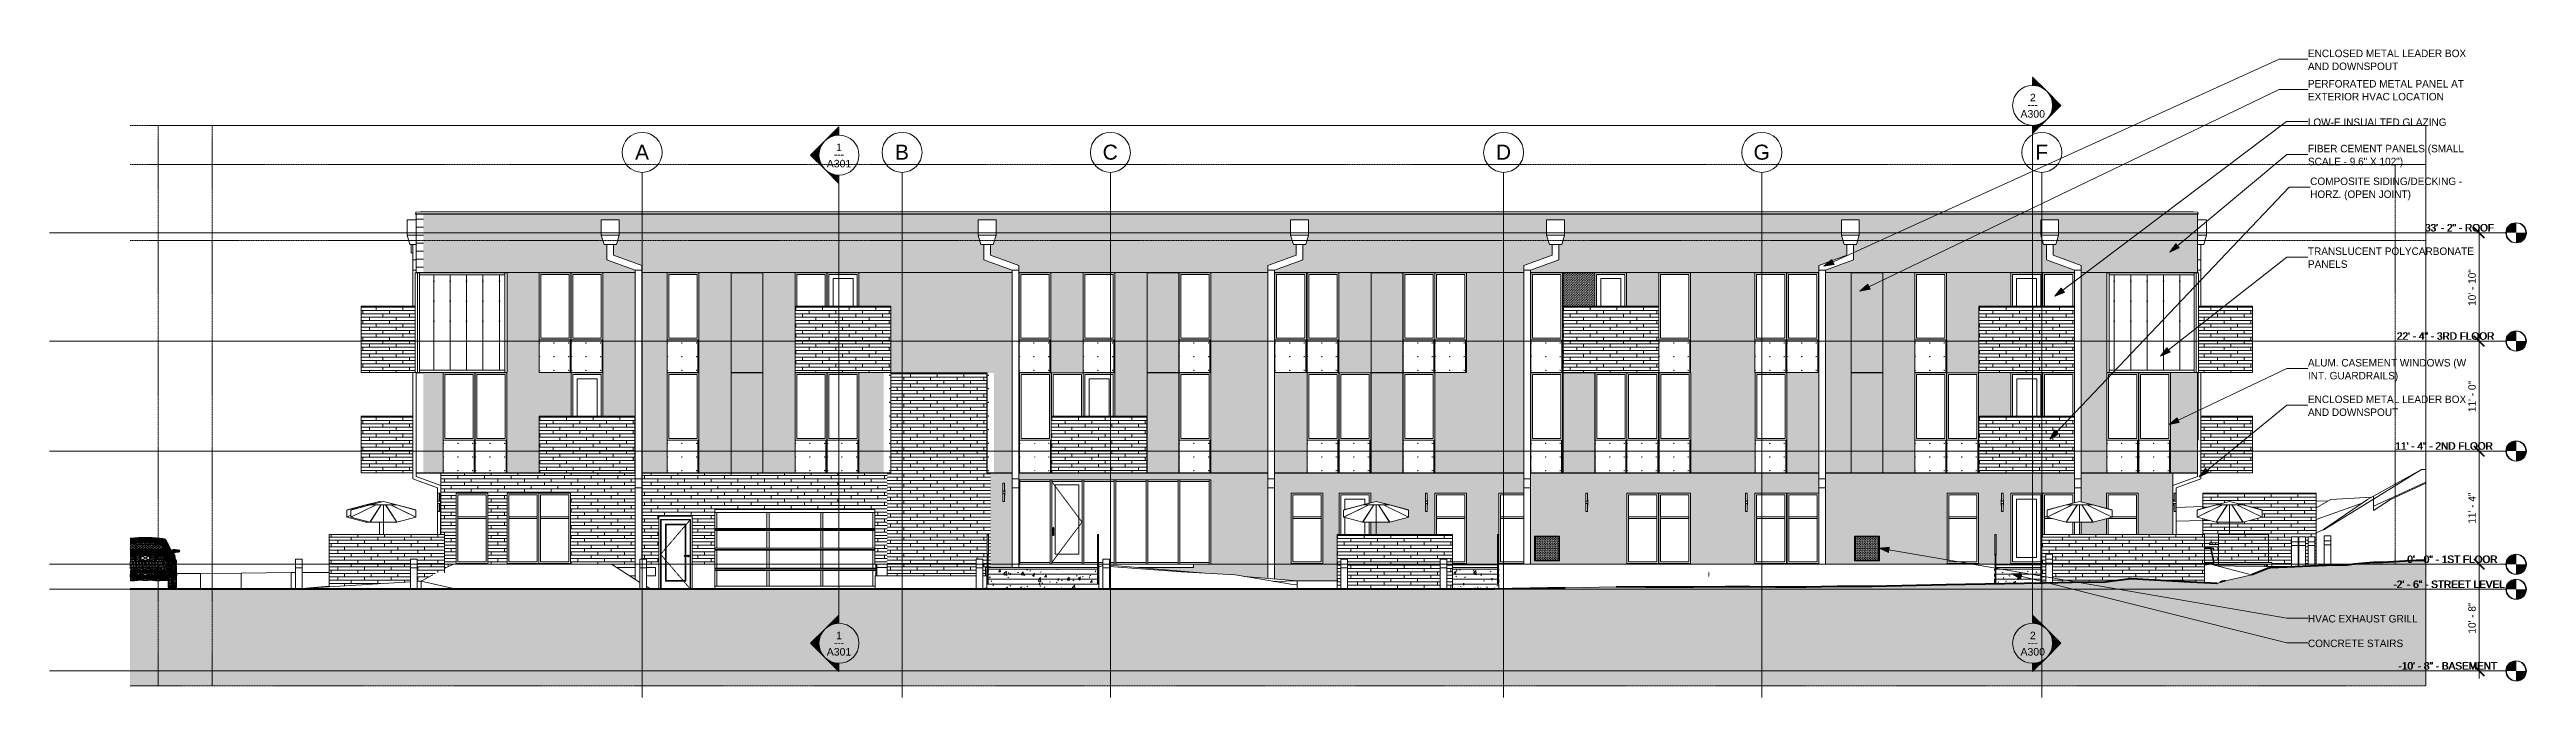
# Model space of a CAD drawing. Header units: inches. Extents: x 1747 to 7619, y -160 to 618.
# Drawn here: x 4646 to 7619, y -160 to 618 of the extents above; entities that cross this region are included whole.
import ezdxf

# ---------------------------------------------------------------- set-up
doc = ezdxf.new("R2010")
doc.units = ezdxf.units.IN
doc.header["$MEASUREMENT"] = 0
for name, pattern in [('Aligning Line 1_8_', [0.25, 0.125, -0.125]), ('Dash 1_16_', [0.125, 0.0625, -0.0625]), ('Grid Line 1_2_', [0.875, 0.5, -0.125, 0.125, -0.125]), ('Hidden 1_8_', [0.1875, 0.125, -0.0625])]:
    doc.linetypes.add(name, pattern=pattern)
for name, color, linetype, lineweight in [('0-2', 254, 'Continuous', 5), ('0-3', 165, 'Continuous', 5), ('0-4', 10, 'Continuous', 5), ('0-5', 9, 'Continuous', 9), ('0-6', 7, 'Continuous', 9), ('A-ANNO-DIMS', 211, 'Continuous', 9), ('A-ANNO-DIMS-96', 211, 'Continuous', 9), ('A-CLNG', 13, 'Continuous', 13), ('A-DETL-HDLN-1', 7, 'Hidden 1_8_', 9), ('A-DOOR', 31, 'Continuous', 13), ('A-DOOR-1', 31, 'Dash 1_16_', 9), ('A-DOOR-2', 31, 'Continuous', 9), ('A-DOOR-FRAM', 31, 'Continuous', 9), ('A-FLOR', 192, 'Continuous', 13), ('A-FLOR-1', 253, 'Continuous', 13), ('A-FLOR-HRAL', 11, 'Continuous', 9), ('A-FLOR-LEVL', 51, 'Continuous', 9), ('A-FLOR-LEVL-1', 51, 'Grid Line 1_2_', 9), ('A-FLOR-LEVL-2', 9, 'Continuous', 9), ('A-FLOR-LEVL-3', 147, 'Continuous', 9), ('A-GENM', 5, 'Continuous', 9), ('A-GLAZ', 151, 'Continuous', 13), ('A-GLAZ-1', 151, 'Continuous', 9), ('A-GLAZ-CWMG', 51, 'Continuous', 9), ('A-WALL', 113, 'Continuous', 13), ('A-WALL-PATT-1', 111, 'Continuous', 9), ('C-BLDG-PADS-1', 7, 'Continuous', 9), ('C-TOPO', 7, 'Continuous', 9), ('C-TOPO-1', 250, 'Continuous', 50), ('E-LITE-EQPM', 33, 'Continuous', 9), ('G-ANNO-SYMB', 111, 'Aligning Line 1_8_', 9), ('G-ANNO-SYMB-1', 9, 'Aligning Line 1_8_', 9), ('G-ANNO-SYMB-2', 147, 'Aligning Line 1_8_', 9), ('G-ANNO-SYMB-3', 111, 'Continuous', 9), ('G-ANNO-TEXT', 231, 'Continuous', 9), ('G-IMPT', 8, 'Continuous', 9), ('L-SITE', 91, 'Continuous', 9), ('S-FNDN', 32, 'Continuous', 13), ('S-GRID-1', 1, 'Grid Line 1_2_', 9), ('S-GRID-IDEN', 1, 'Continuous', 9), ('S-STRS', 31, 'Continuous', 9)]:
    doc.layers.add(name, color=color, linetype=linetype, lineweight=lineweight)
doc.styles.add('Arial', font='arial.ttf', dxfattribs={"height": 9})
doc.styles.add('Arial_1', font='arial.ttf', dxfattribs={"height": 18})
doc.styles.add('Century Gothic', font='ufonts.com_century-gothic.ttf', dxfattribs={"height": 9})
doc.dimstyles.new('OD__1_8__Tol__', dxfattribs={"dimscale": 12, "dimtxt": 9.397514, "dimasz": 1, "dimexe": 0.75, "dimexo": 0.5, "dimgap": 0.125, "dimtad": 1, "dimdec": 3, "dimrnd": 0.125, "dimzin": 3, "dimdsep": 46, "dimlunit": 4, "dimtxsty": 'Century Gothic', "dimblk1": 'OBLIQUE', "dimblk2": 'OBLIQUE', "dimsah": 1, "dimcen": 0.09, "dimdle": 0.75, "dimazin": 0, "dimtfac": 1, "dimtdec": 4, "dimtix": 1, "dimtmove": 0, "dimatfit": 3, "dimfxl": 1, "dimtvp": 1, "dimtfill": 1, "dimfrac": 2, "dimtolj": 1, "dimtzin": 0, "dimarcsym": 2})
pattern_1 = [(0, (7193.2, 112.3), (-38.4, 120.375), [0.392, -38.007]), (0, (7193.2, 112.7), (-38.4, 120.375), [0.392, -38.007]), (0, (7193.2, 128.66), (-38.4, 120.375), [0.392, -38.007]), (0, (7193.2, 129.05), (-38.4, 120.375), [0.392, -38.007]), (0, (7193.2, 145.02), (-38.4, 120.375), [0.392, -38.007]), (0, (7193.2, 145.41), (-38.4, 120.375), [0.392, -38.007]), (0, (7193.2, 161.38), (-38.4, 120.375), [0.392, -38.007]), (0, (7193.2, 161.77), (-38.4, 120.375), [0.392, -38.007]), (0, (7193.2, 177.73), (-38.4, 120.375), [0.392, -38.007]), (0, (7193.2, 178.12), (-38.4, 120.375), [0.392, -38.007]), (0, (7193.2, 194.09), (-38.4, 120.375), [0.392, -38.007]), (0, (7193.2, 194.48), (-38.4, 120.375), [0.392, -38.007]), (0, (7193.2, 210.45), (-38.4, 120.375), [0.392, -38.007]), (0, (7193.2, 210.84), (-38.4, 120.375), [0.392, -38.007]), (0, (7193.2, 226.8), (-38.4, 120.375), [0.392, -38.007]), (0, (7193.2, 227.2), (-38.4, 120.375), [0.392, -38.007]), (0, (7210.65, 112.3), (-38.4, 120.375), [0.392, -38.007]), (0, (7210.65, 112.7), (-38.4, 120.375), [0.392, -38.007]), (0, (7210.65, 128.66), (-38.4, 120.375), [0.392, -38.007]), (0, (7210.65, 129.05), (-38.4, 120.375), [0.392, -38.007]), (0, (7210.65, 145.02), (-38.4, 120.375), [0.392, -38.007]), (0, (7210.65, 145.41), (-38.4, 120.375), [0.392, -38.007]), (0, (7210.65, 161.38), (-38.4, 120.375), [0.392, -38.007]), (0, (7210.65, 161.77), (-38.4, 120.375), [0.392, -38.007]), (0, (7210.65, 177.73), (-38.4, 120.375), [0.392, -38.007]), (0, (7210.65, 178.12), (-38.4, 120.375), [0.392, -38.007]), (0, (7210.65, 194.09), (-38.4, 120.375), [0.392, -38.007]), (0, (7210.65, 194.48), (-38.4, 120.375), [0.392, -38.007]), (0, (7210.65, 210.45), (-38.4, 120.375), [0.392, -38.007]), (0, (7210.65, 210.84), (-38.4, 120.375), [0.392, -38.007]), (0, (7210.65, 226.8), (-38.4, 120.375), [0.392, -38.007]), (0, (7210.65, 227.2), (-38.4, 120.375), [0.392, -38.007]), (0, (7228.1, 112.3), (-38.4, 120.375), [0.392, -38.007]), (0, (7228.1, 112.7), (-38.4, 120.375), [0.392, -38.007]), (0, (7228.1, 128.66), (-38.4, 120.375), [0.392, -38.007]), (0, (7228.1, 129.05), (-38.4, 120.375), [0.392, -38.007]), (0, (7228.1, 145.02), (-38.4, 120.375), [0.392, -38.007]), (0, (7228.1, 145.41), (-38.4, 120.375), [0.392, -38.007]), (0, (7228.1, 161.38), (-38.4, 120.375), [0.392, -38.007]), (0, (7228.1, 161.77), (-38.4, 120.375), [0.392, -38.007]), (0, (7228.1, 177.73), (-38.4, 120.375), [0.392, -38.007]), (0, (7228.1, 178.12), (-38.4, 120.375), [0.392, -38.007]), (0, (7228.1, 194.09), (-38.4, 120.375), [0.392, -38.007]), (0, (7228.1, 194.48), (-38.4, 120.375), [0.392, -38.007]), (0, (7228.1, 210.45), (-38.4, 120.375), [0.392, -38.007]), (0, (7228.1, 210.84), (-38.4, 120.375), [0.392, -38.007]), (0, (7228.1, 226.8), (-38.4, 120.375), [0.392, -38.007]), (0, (7228.1, 227.2), (-38.4, 120.375), [0.392, -38.007]), (90, (7191.46, 109.75), (-38.4, 2e-15), [120, -0.375]), (90, (7191.834, 109.75), (-38.4, 2e-15), [120, -0.375]), (90, (7193.2, 112.304), (-38.4, 2e-15), [0.392, -119.982]), (90, (7193.2, 128.66), (-38.4, 2e-15), [0.392, -119.982]), (90, (7193.2, 145.018), (-38.4, 2e-15), [0.392, -119.982]), (90, (7193.2, 161.375), (-38.4, 2e-15), [0.392, -119.982]), (90, (7193.2, 177.732), (-38.4, 2e-15), [0.392, -119.982]), (90, (7193.2, 194.09), (-38.4, 2e-15), [0.392, -119.982]), (90, (7193.2, 210.447), (-38.4, 2e-15), [0.392, -119.982]), (90, (7193.2, 226.804), (-38.4, 2e-15), [0.392, -119.982]), (90, (7193.593, 112.304), (-38.4, 2e-15), [0.392, -119.982]), (90, (7193.593, 128.66), (-38.4, 2e-15), [0.392, -119.982]), (90, (7193.593, 145.018), (-38.4, 2e-15), [0.392, -119.982]), (90, (7193.593, 161.375), (-38.4, 2e-15), [0.392, -119.982]), (90, (7193.593, 177.732), (-38.4, 2e-15), [0.392, -119.982]), (90, (7193.593, 194.09), (-38.4, 2e-15), [0.392, -119.982]), (90, (7193.593, 210.447), (-38.4, 2e-15), [0.392, -119.982]), (90, (7193.593, 226.804), (-38.4, 2e-15), [0.392, -119.982]), (90, (7210.65, 112.304), (-38.4, 2e-15), [0.392, -119.982]), (90, (7210.65, 128.66), (-38.4, 2e-15), [0.392, -119.982]), (90, (7210.65, 145.018), (-38.4, 2e-15), [0.392, -119.982]), (90, (7210.65, 161.375), (-38.4, 2e-15), [0.392, -119.982]), (90, (7210.65, 177.732), (-38.4, 2e-15), [0.392, -119.982]), (90, (7210.65, 194.09), (-38.4, 2e-15), [0.392, -119.982]), (90, (7210.65, 210.447), (-38.4, 2e-15), [0.392, -119.982]), (90, (7210.65, 226.804), (-38.4, 2e-15), [0.392, -119.982]), (90, (7211.043, 112.304), (-38.4, 2e-15), [0.392, -119.982]), (90, (7211.043, 128.66), (-38.4, 2e-15), [0.392, -119.982]), (90, (7211.043, 145.018), (-38.4, 2e-15), [0.392, -119.982]), (90, (7211.043, 161.375), (-38.4, 2e-15), [0.392, -119.982]), (90, (7211.043, 177.732), (-38.4, 2e-15), [0.392, -119.982]), (90, (7211.043, 194.09), (-38.4, 2e-15), [0.392, -119.982]), (90, (7211.043, 210.447), (-38.4, 2e-15), [0.392, -119.982]), (90, (7211.043, 226.804), (-38.4, 2e-15), [0.392, -119.982]), (90, (7228.1, 112.304), (-38.4, 2e-15), [0.392, -119.982]), (90, (7228.1, 128.66), (-38.4, 2e-15), [0.392, -119.982]), (90, (7228.1, 145.018), (-38.4, 2e-15), [0.392, -119.982]), (90, (7228.1, 161.375), (-38.4, 2e-15), [0.392, -119.982]), (90, (7228.1, 177.732), (-38.4, 2e-15), [0.392, -119.982]), (90, (7228.1, 194.09), (-38.4, 2e-15), [0.392, -119.982]), (90, (7228.1, 210.447), (-38.4, 2e-15), [0.392, -119.982]), (90, (7228.1, 226.804), (-38.4, 2e-15), [0.392, -119.982]), (90, (7228.493, 112.304), (-38.4, 2e-15), [0.392, -119.982]), (90, (7228.493, 128.66), (-38.4, 2e-15), [0.392, -119.982]), (90, (7228.493, 145.018), (-38.4, 2e-15), [0.392, -119.982]), (90, (7228.493, 161.375), (-38.4, 2e-15), [0.392, -119.982]), (90, (7228.493, 177.732), (-38.4, 2e-15), [0.392, -119.982]), (90, (7228.493, 194.09), (-38.4, 2e-15), [0.392, -119.982]), (90, (7228.493, 210.447), (-38.4, 2e-15), [0.392, -119.982]), (90, (7228.493, 226.804), (-38.4, 2e-15), [0.392, -119.982]), (180, (7229.86, 109.38), (-38.4, 120.375), [38.025, -0.375]), (180, (7229.86, 109.75), (-38.4, 120.375), [38.025, -0.375])]
pattern_2 = [(0, (7234.91, 140.604), (-120, 76.8), [0.392, -119.607]), (0, (7234.91, 140.996), (-120, 76.8), [0.392, -119.607]), (0, (7234.91, 150.204), (-120, 76.8), [0.392, -119.607]), (0, (7234.91, 150.596), (-120, 76.8), [0.392, -119.607]), (0, (7234.91, 159.804), (-120, 76.8), [0.392, -119.607]), (0, (7234.91, 160.196), (-120, 76.8), [0.392, -119.607]), (0, (7234.91, 169.404), (-120, 76.8), [0.392, -119.607]), (0, (7234.91, 169.796), (-120, 76.8), [0.392, -119.607]), (0, (7234.91, 179.004), (-120, 76.8), [0.392, -119.607]), (0, (7234.91, 179.396), (-120, 76.8), [0.392, -119.607]), (0, (7234.91, 188.604), (-120, 76.8), [0.392, -119.607]), (0, (7234.91, 188.996), (-120, 76.8), [0.392, -119.607]), (0, (7234.91, 198.204), (-120, 76.8), [0.392, -119.607]), (0, (7234.91, 198.596), (-120, 76.8), [0.392, -119.607]), (0, (7234.91, 207.804), (-120, 76.8), [0.392, -119.607]), (0, (7234.91, 208.196), (-120, 76.8), [0.392, -119.607]), (0, (7254.91, 140.604), (-120, 76.8), [0.392, -119.607]), (0, (7254.91, 140.996), (-120, 76.8), [0.392, -119.607]), (0, (7254.91, 150.204), (-120, 76.8), [0.392, -119.607]), (0, (7254.91, 150.596), (-120, 76.8), [0.392, -119.607]), (0, (7254.91, 159.804), (-120, 76.8), [0.392, -119.607]), (0, (7254.91, 160.196), (-120, 76.8), [0.392, -119.607]), (0, (7254.91, 169.404), (-120, 76.8), [0.392, -119.607]), (0, (7254.91, 169.796), (-120, 76.8), [0.392, -119.607]), (0, (7254.91, 179.004), (-120, 76.8), [0.392, -119.607]), (0, (7254.91, 179.396), (-120, 76.8), [0.392, -119.607]), (0, (7254.91, 188.604), (-120, 76.8), [0.392, -119.607]), (0, (7254.91, 188.996), (-120, 76.8), [0.392, -119.607]), (0, (7254.91, 198.204), (-120, 76.8), [0.392, -119.607]), (0, (7254.91, 198.596), (-120, 76.8), [0.392, -119.607]), (0, (7254.91, 207.804), (-120, 76.8), [0.392, -119.607]), (0, (7254.91, 208.196), (-120, 76.8), [0.392, -119.607]), (0, (7274.91, 140.604), (-120, 76.8), [0.392, -119.607]), (0, (7274.91, 140.996), (-120, 76.8), [0.392, -119.607]), (0, (7274.91, 150.204), (-120, 76.8), [0.392, -119.607]), (0, (7274.91, 150.596), (-120, 76.8), [0.392, -119.607]), (0, (7274.91, 159.804), (-120, 76.8), [0.392, -119.607]), (0, (7274.91, 160.196), (-120, 76.8), [0.392, -119.607]), (0, (7274.91, 169.404), (-120, 76.8), [0.392, -119.607]), (0, (7274.91, 169.796), (-120, 76.8), [0.392, -119.607]), (0, (7274.91, 179.004), (-120, 76.8), [0.392, -119.607]), (0, (7274.91, 179.396), (-120, 76.8), [0.392, -119.607]), (0, (7274.91, 188.604), (-120, 76.8), [0.392, -119.607]), (0, (7274.91, 188.996), (-120, 76.8), [0.392, -119.607]), (0, (7274.91, 198.204), (-120, 76.8), [0.392, -119.607]), (0, (7274.91, 198.596), (-120, 76.8), [0.392, -119.607]), (0, (7274.91, 207.804), (-120, 76.8), [0.392, -119.607]), (0, (7274.91, 208.196), (-120, 76.8), [0.392, -119.607]), (0, (7294.91, 140.604), (-120, 76.8), [0.392, -119.607]), (0, (7294.91, 140.996), (-120, 76.8), [0.392, -119.607]), (0, (7294.91, 150.204), (-120, 76.8), [0.392, -119.607]), (0, (7294.91, 150.596), (-120, 76.8), [0.392, -119.607]), (0, (7294.91, 159.804), (-120, 76.8), [0.392, -119.607]), (0, (7294.91, 160.196), (-120, 76.8), [0.392, -119.607]), (0, (7294.91, 169.404), (-120, 76.8), [0.392, -119.607]), (0, (7294.91, 169.796), (-120, 76.8), [0.392, -119.607]), (0, (7294.91, 179.004), (-120, 76.8), [0.392, -119.607]), (0, (7294.91, 179.396), (-120, 76.8), [0.392, -119.607]), (0, (7294.91, 188.604), (-120, 76.8), [0.392, -119.607]), (0, (7294.91, 188.996), (-120, 76.8), [0.392, -119.607]), (0, (7294.91, 198.204), (-120, 76.8), [0.392, -119.607]), (0, (7294.91, 198.596), (-120, 76.8), [0.392, -119.607]), (0, (7294.91, 207.804), (-120, 76.8), [0.392, -119.607]), (0, (7294.91, 208.196), (-120, 76.8), [0.392, -119.607]), (0, (7314.91, 140.604), (-120, 76.8), [0.392, -119.607]), (0, (7314.91, 140.996), (-120, 76.8), [0.392, -119.607]), (0, (7314.91, 150.204), (-120, 76.8), [0.392, -119.607]), (0, (7314.91, 150.596), (-120, 76.8), [0.392, -119.607]), (0, (7314.91, 159.804), (-120, 76.8), [0.392, -119.607]), (0, (7314.91, 160.196), (-120, 76.8), [0.392, -119.607]), (0, (7314.91, 169.404), (-120, 76.8), [0.392, -119.607]), (0, (7314.91, 169.796), (-120, 76.8), [0.392, -119.607]), (0, (7314.91, 179.004), (-120, 76.8), [0.392, -119.607]), (0, (7314.91, 179.396), (-120, 76.8), [0.392, -119.607]), (0, (7314.91, 188.604), (-120, 76.8), [0.392, -119.607]), (0, (7314.91, 188.996), (-120, 76.8), [0.392, -119.607]), (0, (7314.91, 198.204), (-120, 76.8), [0.392, -119.607]), (0, (7314.91, 198.596), (-120, 76.8), [0.392, -119.607]), (0, (7314.91, 207.804), (-120, 76.8), [0.392, -119.607]), (0, (7314.91, 208.196), (-120, 76.8), [0.392, -119.607]), (0, (7334.91, 140.604), (-120, 76.8), [0.392, -119.607]), (0, (7334.91, 140.996), (-120, 76.8), [0.392, -119.607]), (0, (7334.91, 150.204), (-120, 76.8), [0.392, -119.607]), (0, (7334.91, 150.596), (-120, 76.8), [0.392, -119.607]), (0, (7334.91, 159.804), (-120, 76.8), [0.392, -119.607]), (0, (7334.91, 160.196), (-120, 76.8), [0.392, -119.607]), (0, (7334.91, 169.404), (-120, 76.8), [0.392, -119.607]), (0, (7334.91, 169.796), (-120, 76.8), [0.392, -119.607]), (0, (7334.91, 179.004), (-120, 76.8), [0.392, -119.607]), (0, (7334.91, 179.396), (-120, 76.8), [0.392, -119.607]), (0, (7334.91, 188.604), (-120, 76.8), [0.392, -119.607]), (0, (7334.91, 188.996), (-120, 76.8), [0.392, -119.607]), (0, (7334.91, 198.204), (-120, 76.8), [0.392, -119.607]), (0, (7334.91, 198.596), (-120, 76.8), [0.392, -119.607]), (0, (7334.91, 207.804), (-120, 76.8), [0.392, -119.607]), (0, (7334.91, 208.196), (-120, 76.8), [0.392, -119.607]), (90, (7228.46, 155.2), (-120, 7e-15), [9.6, -67.2]), (90, (7234.91, 140.6), (-120, 7e-15), [0.392, -76.407]), (90, (7234.91, 150.2), (-120, 7e-15), [0.392, -76.407]), (90, (7234.91, 159.8), (-120, 7e-15), [0.392, -76.407]), (90, (7234.91, 169.4), (-120, 7e-15), [0.392, -76.407]), (90, (7234.91, 179), (-120, 7e-15), [0.392, -76.407]), (90, (7234.91, 188.6), (-120, 7e-15), [0.392, -76.407]), (90, (7234.91, 198.2), (-120, 7e-15), [0.392, -76.407]), (90, (7234.91, 207.8), (-120, 7e-15), [0.392, -76.407]), (90, (7235.3, 140.6), (-120, 7e-15), [0.392, -76.407]), (90, (7235.3, 150.2), (-120, 7e-15), [0.392, -76.407]), (90, (7235.3, 159.8), (-120, 7e-15), [0.392, -76.407]), (90, (7235.3, 169.4), (-120, 7e-15), [0.392, -76.407]), (90, (7235.3, 179), (-120, 7e-15), [0.392, -76.407]), (90, (7235.3, 188.6), (-120, 7e-15), [0.392, -76.407]), (90, (7235.3, 198.2), (-120, 7e-15), [0.392, -76.407]), (90, (7235.3, 207.8), (-120, 7e-15), [0.392, -76.407]), (90, (7244.61, 174.4), (-120, 7e-15), [9.6, -67.2]), (90, (7244.61, 203.2), (-120, 7e-15), [9.6, -67.2]), (90, (7254.91, 140.6), (-120, 7e-15), [0.392, -76.407]), (90, (7254.91, 150.2), (-120, 7e-15), [0.392, -76.407]), (90, (7254.91, 159.8), (-120, 7e-15), [0.392, -76.407]), (90, (7254.91, 169.4), (-120, 7e-15), [0.392, -76.407]), (90, (7254.91, 179), (-120, 7e-15), [0.392, -76.407]), (90, (7254.91, 188.6), (-120, 7e-15), [0.392, -76.407]), (90, (7254.91, 198.2), (-120, 7e-15), [0.392, -76.407]), (90, (7254.91, 207.8), (-120, 7e-15), [0.392, -76.407]), (90, (7255.3, 140.6), (-120, 7e-15), [0.392, -76.407]), (90, (7255.3, 150.2), (-120, 7e-15), [0.392, -76.407]), (90, (7255.3, 159.8), (-120, 7e-15), [0.392, -76.407]), (90, (7255.3, 169.4), (-120, 7e-15), [0.392, -76.407]), (90, (7255.3, 179), (-120, 7e-15), [0.392, -76.407]), (90, (7255.3, 188.6), (-120, 7e-15), [0.392, -76.407]), (90, (7255.3, 198.2), (-120, 7e-15), [0.392, -76.407]), (90, (7255.3, 207.8), (-120, 7e-15), [0.392, -76.407]), (90, (7274.91, 140.6), (-120, 7e-15), [0.392, -76.407]), (90, (7274.91, 150.2), (-120, 7e-15), [0.392, -76.407]), (90, (7274.91, 159.8), (-120, 7e-15), [0.392, -76.407]), (90, (7274.91, 169.4), (-120, 7e-15), [0.392, -76.407]), (90, (7274.91, 179), (-120, 7e-15), [0.392, -76.407]), (90, (7274.91, 188.6), (-120, 7e-15), [0.392, -76.407]), (90, (7274.91, 198.2), (-120, 7e-15), [0.392, -76.407]), (90, (7274.91, 207.8), (-120, 7e-15), [0.392, -76.407]), (90, (7275.3, 140.6), (-120, 7e-15), [0.392, -76.407]), (90, (7275.3, 150.2), (-120, 7e-15), [0.392, -76.407]), (90, (7275.3, 159.8), (-120, 7e-15), [0.392, -76.407]), (90, (7275.3, 169.4), (-120, 7e-15), [0.392, -76.407]), (90, (7275.3, 179), (-120, 7e-15), [0.392, -76.407]), (90, (7275.3, 188.6), (-120, 7e-15), [0.392, -76.407]), (90, (7275.3, 198.2), (-120, 7e-15), [0.392, -76.407]), (90, (7275.3, 207.8), (-120, 7e-15), [0.392, -76.407]), (90, (7285.16, 145.6), (-120, 7e-15), [9.6, -67.2]), (90, (7285.16, 184), (-120, 7e-15), [9.6, -67.2]), (90, (7294.91, 140.6), (-120, 7e-15), [0.392, -76.407]), (90, (7294.91, 150.2), (-120, 7e-15), [0.392, -76.407]), (90, (7294.91, 159.8), (-120, 7e-15), [0.392, -76.407]), (90, (7294.91, 169.4), (-120, 7e-15), [0.392, -76.407]), (90, (7294.91, 179), (-120, 7e-15), [0.392, -76.407]), (90, (7294.91, 188.6), (-120, 7e-15), [0.392, -76.407]), (90, (7294.91, 198.2), (-120, 7e-15), [0.392, -76.407]), (90, (7294.91, 207.8), (-120, 7e-15), [0.392, -76.407]), (90, (7295.3, 140.6), (-120, 7e-15), [0.392, -76.407]), (90, (7295.3, 150.2), (-120, 7e-15), [0.392, -76.407]), (90, (7295.3, 159.8), (-120, 7e-15), [0.392, -76.407]), (90, (7295.3, 169.4), (-120, 7e-15), [0.392, -76.407]), (90, (7295.3, 179), (-120, 7e-15), [0.392, -76.407]), (90, (7295.3, 188.6), (-120, 7e-15), [0.392, -76.407]), (90, (7295.3, 198.2), (-120, 7e-15), [0.392, -76.407]), (90, (7295.3, 207.8), (-120, 7e-15), [0.392, -76.407]), (90, (7305.99, 164.8), (-120, 7e-15), [9.6, -67.2]), (90, (7314.91, 140.6), (-120, 7e-15), [0.392, -76.407]), (90, (7314.91, 150.2), (-120, 7e-15), [0.392, -76.407]), (90, (7314.91, 159.8), (-120, 7e-15), [0.392, -76.407]), (90, (7314.91, 169.4), (-120, 7e-15), [0.392, -76.407]), (90, (7314.91, 179), (-120, 7e-15), [0.392, -76.407]), (90, (7314.91, 188.6), (-120, 7e-15), [0.392, -76.407]), (90, (7314.91, 198.2), (-120, 7e-15), [0.392, -76.407]), (90, (7314.91, 207.8), (-120, 7e-15), [0.392, -76.407]), (90, (7315.3, 140.6), (-120, 7e-15), [0.392, -76.407]), (90, (7315.3, 150.2), (-120, 7e-15), [0.392, -76.407]), (90, (7315.3, 159.8), (-120, 7e-15), [0.392, -76.407]), (90, (7315.3, 169.4), (-120, 7e-15), [0.392, -76.407]), (90, (7315.3, 179), (-120, 7e-15), [0.392, -76.407]), (90, (7315.3, 188.6), (-120, 7e-15), [0.392, -76.407]), (90, (7315.3, 198.2), (-120, 7e-15), [0.392, -76.407]), (90, (7315.3, 207.8), (-120, 7e-15), [0.392, -76.407]), (90, (7326.66, 136), (-120, 7e-15), [9.6, -67.2]), (90, (7326.66, 193.6), (-120, 7e-15), [9.6, -67.2]), (90, (7334.91, 140.6), (-120, 7e-15), [0.392, -76.407]), (90, (7334.91, 150.2), (-120, 7e-15), [0.392, -76.407]), (90, (7334.91, 159.8), (-120, 7e-15), [0.392, -76.407]), (90, (7334.91, 169.4), (-120, 7e-15), [0.392, -76.407]), (90, (7334.91, 179), (-120, 7e-15), [0.392, -76.407]), (90, (7334.91, 188.6), (-120, 7e-15), [0.392, -76.407]), (90, (7334.91, 198.2), (-120, 7e-15), [0.392, -76.407]), (90, (7334.91, 207.8), (-120, 7e-15), [0.392, -76.407]), (90, (7335.3, 140.6), (-120, 7e-15), [0.392, -76.407]), (90, (7335.3, 150.2), (-120, 7e-15), [0.392, -76.407]), (90, (7335.3, 159.8), (-120, 7e-15), [0.392, -76.407]), (90, (7335.3, 169.4), (-120, 7e-15), [0.392, -76.407]), (90, (7335.3, 179), (-120, 7e-15), [0.392, -76.407]), (90, (7335.3, 188.6), (-120, 7e-15), [0.392, -76.407]), (90, (7335.3, 198.2), (-120, 7e-15), [0.392, -76.407]), (90, (7335.3, 207.8), (-120, 7e-15), [0.392, -76.407]), (180, (7339.61, 136), (-120, 76.8), [120, 0, 0, 0]), (180, (7339.61, 145.6), (-120, 76.8), [120, 0, 0, 0]), (180, (7339.61, 155.2), (-120, 76.8), [120, 0, 0, 0]), (180, (7339.61, 164.8), (-120, 76.8), [120, 0, 0, 0]), (180, (7339.61, 174.4), (-120, 76.8), [120, 0, 0, 0]), (180, (7339.61, 184), (-120, 76.8), [120, 0, 0, 0]), (180, (7339.61, 193.6), (-120, 76.8), [120, 0, 0, 0]), (180, (7339.61, 203.2), (-120, 76.8), [120, 0, 0, 0])]
pattern_3 = [(0, (5653.5217, 268.8), (0, 4), []), (90, (5653.522, 268.8), (-8, 8), [4, -28]), (90, (5669.522, 272.8), (-8, 8), [4, -28])]
pattern_4 = [(0, (5346.3217, 136.8), (0, 4), []), (90, (5346.322, 136.8), (-8, 8), [4, -28]), (90, (5362.322, 140.8), (-8, 8), [4, -28])]
pattern_5 = [(0, (5960.7217, 136.8), (0, 4), []), (90, (5960.722, 136.8), (-8, 8), [4, -28]), (90, (5976.722, 140.8), (-8, 8), [4, -28])]
pattern_6 = [(0, (7074.3217, 136.8), (0, 4), []), (90, (7074.322, 136.8), (-8, 8), [4, -28]), (90, (7090.322, 140.8), (-8, 8), [4, -28])]
pattern_7 = [(0, (7074.3217, 268.8), (0, 4), []), (90, (7074.322, 268.8), (-8, 8), [4, -28]), (90, (7090.322, 272.8), (-8, 8), [4, -28])]
pattern_8 = [(0, (6575.1217, 268.8), (0, 4), []), (90, (6575.122, 268.8), (-8, 8), [4, -28]), (90, (6591.122, 272.8), (-8, 8), [4, -28])]
pattern_9 = [(49.781, (17216.236, 12.92), (27.542763, -2.39092), [2.867, -31.537]), (355.038, (17216.236, 12.92), (-5.32791, 28.66125), [2.304, -25.343]), (100.531, (17218.53, 12.722), (22.214947, 26.26965), [2.429, -26.723]), (45.962, (17216.236, 20.542), (40.98173, -6.30683), [4.303, -47.329]), (96.687, (17219.65, 20.016), (35.89096, 37.11785), [3.643, -40.078]), (351.251, (17216.236, 20.54), (35.89144, 37.11759), [3.455, -38.009]), (20.852, (17220.076, 18.637), (22.920947, -15.340956), [2.877, -31.649]), (326.206, (17220.076, 18.637), (9.34303, 27.63074), [2.298, -25.283]), (71.317, (17221.986, 17.358), (32.26478, 12.28913), [2.431, -26.737]), (37.286, (17216.236, 12.921), (0.467294, 12.684528), [1.264, -23.702, 1.264, -24.391, -25.367]), (37.286, (17216.236, 12.921), (0.467294, 12.684528), [-50.62, 1.264, -24.104]), (7.443, (17216.236, 12.921), (10.101368, 15.028153), [1.267, -13.4, 1.267, -23.191, -9.695]), (7.443, (17216.236, 12.921), (10.101368, 15.028153), [-39.124, 1.267, -8.428]), (327.701, (17207.673, 12.921), (20.498663, -0.85914), [1.264, -8.314, 1.264, -28.621, -39.656]), (327.701, (17207.673, 12.921), (20.498663, -0.85914), [-39.464, 1.264, -38.391]), (317.721, (17203.833, 12.921), (22.394505, 3.814535), [1.263, -11.173, 1.263, -18.558, -28.125]), (317.721, (17203.833, 12.921), (22.394505, 3.814535), [-32.257, 1.263, -26.862])]
pattern_10 = [(49.781, (17216.236, 14.49), (27.542763, -2.39092), [2.867, -31.537]), (355.038, (17216.236, 14.49), (-5.32791, 28.66125), [2.304, -25.343]), (100.531, (17218.53, 14.29), (22.214947, 26.26965), [2.429, -26.723]), (45.962, (17216.236, 22.11), (40.98173, -6.30683), [4.303, -47.329]), (96.687, (17219.65, 21.586), (35.89096, 37.11785), [3.643, -40.078]), (351.251, (17216.236, 22.11), (35.89144, 37.11759), [3.455, -38.009]), (20.852, (17220.076, 20.206), (22.920947, -15.340956), [2.877, -31.649]), (326.206, (17220.076, 20.206), (9.34303, 27.63074), [2.298, -25.283]), (71.317, (17221.986, 18.928), (32.26478, 12.28913), [2.431, -26.737]), (37.286, (17216.236, 14.49), (0.467294, 12.684528), [1.264, -23.702, 1.264, -24.391, -25.367]), (37.286, (17216.236, 14.49), (0.467294, 12.684528), [-50.62, 1.264, -24.104]), (7.443, (17216.236, 14.49), (10.101368, 15.028153), [1.267, -13.4, 1.267, -23.191, -9.695]), (7.443, (17216.236, 14.49), (10.101368, 15.028153), [-39.124, 1.267, -8.428]), (327.701, (17207.673, 14.49), (20.498663, -0.85914), [1.264, -8.314, 1.264, -28.621, -39.656]), (327.701, (17207.673, 14.49), (20.498663, -0.85914), [-39.464, 1.264, -38.391]), (317.721, (17203.833, 14.49), (22.394505, 3.814535), [1.263, -11.173, 1.263, -18.558, -28.125]), (317.721, (17203.833, 14.49), (22.394505, 3.814535), [-32.257, 1.263, -26.862])]
pattern_11 = [(49.781, (17216.236, 16.06), (27.542763, -2.39092), [2.867, -31.537]), (355.038, (17216.236, 16.06), (-5.32791, 28.66125), [2.304, -25.343]), (100.531, (17218.53, 15.86), (22.214947, 26.26965), [2.429, -26.723]), (45.962, (17216.236, 23.68), (40.98173, -6.30683), [4.303, -47.329]), (96.687, (17219.65, 23.155), (35.89096, 37.11785), [3.643, -40.078]), (351.251, (17216.236, 23.68), (35.89144, 37.11759), [3.455, -38.009]), (20.852, (17220.076, 21.775), (22.920947, -15.340956), [2.877, -31.649]), (326.206, (17220.076, 21.775), (9.34303, 27.63074), [2.298, -25.283]), (71.317, (17221.986, 20.497), (32.26478, 12.28913), [2.431, -26.737]), (37.286, (17216.236, 16.06), (0.467294, 12.684528), [1.264, -23.702, 1.264, -24.391, -25.367]), (37.286, (17216.236, 16.06), (0.467294, 12.684528), [-50.62, 1.264, -24.104]), (7.443, (17216.236, 16.06), (10.101368, 15.028153), [1.267, -13.4, 1.267, -23.191, -9.695]), (7.443, (17216.236, 16.06), (10.101368, 15.028153), [-39.124, 1.267, -8.428]), (327.701, (17207.673, 16.06), (20.498663, -0.85914), [1.264, -8.314, 1.264, -28.621, -39.656]), (327.701, (17207.673, 16.06), (20.498663, -0.85914), [-39.464, 1.264, -38.391]), (317.721, (17203.833, 16.06), (22.394505, 3.814535), [1.263, -11.173, 1.263, -18.558, -28.125]), (317.721, (17203.833, 16.06), (22.394505, 3.814535), [-32.257, 1.263, -26.862])]
pattern_12 = [(0, (6327.6467, -29.2), (0, 4), []), (90, (6327.647, -29.2), (-8, 8), [4, -28]), (90, (6343.647, -25.2), (-8, 8), [4, -28])]
pattern_13 = [(0, (7249.2467, 0.8), (0, 4), []), (90, (7249.247, 0.8), (-8, 8), [4, -28]), (90, (7265.247, 4.8), (-8, 8), [4, -28])]
pattern_14 = [(0, (4983.6467, 0.8), (0, 4), []), (90, (4983.647, 0.8), (-8, 8), [4, -28]), (90, (4999.647, 4.8), (-8, 8), [4, -28])]

msp = doc.modelspace()

# ---------------------------------------------------------------- texts
at = {"layer": 'A-FLOR-LEVL', "char_height": 9, "attachment_point": 1, "style": 'Century Gothic'}
for s, insert, width in [('33\' - 2" - ROOF', (7496.6232, 408.5508), 104.232), ('22\' - 4" - 3RD FLOOR', (7462.872, 278.5508), 145.137), ('11\' - 4" - 2ND FLOOR', (7461.1334, 146.5508), 147.258), ('0\' - 0" - 1ST FLOOR', (7475.3822, 10.5508), 129.987), ('-2\' - 6" - STREET LEVEL', (7458.6389, -19.4492), 150.288), ('-10\' - 8" - BASEMENT', (7464.8751, -117.4492), 142.713)]:
    msp.add_mtext(s, dxfattribs=dict(at, insert=insert, width=width))
at = {"layer": 'G-ANNO-SYMB-3', "char_height": 9, "attachment_point": 1}
for s, insert, width, style in [('2', (7022.7254, 564.8617), 8.484, 'Arial'), ('A300', (7011.4813, 545.2255), 35.754, 'Arial'), ('---', (7020.0741, 556.355), 15.453, 'Century Gothic'), ('A301', (5578.6813, 485.5534), 35.754, 'Arial'), ('---', (5587.2741, 496.683), 15.453, 'Century Gothic'), ('1', (5589.9254, 505.1897), 8.484, 'Arial'), ('1', (5589.9254, -80.8965), 8.484, 'Arial'), ('2', (7022.7254, -80.8965), 8.484, 'Arial'), ('A301', (5578.6813, -100.5327), 35.754, 'Arial'), ('---', (5587.2741, -89.4032), 15.453, 'Century Gothic'), ('A300', (7011.4813, -100.5327), 35.754, 'Arial'), ('---', (7020.0741, -89.4032), 15.453, 'Century Gothic')]:
    msp.add_mtext(s, dxfattribs=dict(at, insert=insert, width=width, style=style))
at = {"layer": 'G-ANNO-TEXT', "char_height": 9, "attachment_point": 1, "style": 'Century Gothic'}
for s, insert, width in [('AND DOWNSPOUT', (7356.4484, 602.373), 136.956), ('ENCLOSED METAL LEADER BOX', (7356.4484, 617.873), 228.159), ('PERFORATED METAL PANEL AT', (7356.4484, 581.4186), 220.584), ('EXTERIOR HVAC LOCATION', (7356.4484, 565.9186), 202.707), ('LOW-E INSUALTED GLAZING', (7356.2609, 535.2388), 204.222), ('SCALE - 9.6" X 102")', (7356.4484, 488.1042), 139.986), ('FIBER CEMENT PANELS (SMALL', (7356.4484, 503.6042), 221.19), ('COMPOSITE SIDING/DECKING -', (7359.1337, 464.3357), 232.704), ('HORZ. (OPEN JOINT)', (7359.1337, 448.8357), 149.682), ('TRANSLUCENT POLYCARBONATE', (7356.4484, 380.4268), 239.37), ('PANELS', (7356.4484, 364.9268), 54.843), ('ALUM. CASEMENT WINDOWS (W', (7356.4484, 246.5042), 239.673), ('INT. GUARDRAILS)', (7356.4484, 231.0042), 132.108), ('AND DOWNSPOUT', (7356.4484, 187.1003), 136.956), ('ENCLOSED METAL LEADER BOX', (7356.4484, 202.6003), 228.159), ('HVAC EXHAUST GRILL', (7356.4484, -60.7904), 159.681), ('CONCRETE STAIRS', (7356.4484, -90.3813), 133.017)]:
    msp.add_mtext(s, dxfattribs=dict(at, insert=insert, width=width))
at = {"layer": 'S-GRID-IDEN', "char_height": 18, "attachment_point": 1, "style": 'Arial_1'}
for s, insert, width in [('A', (5348.5378, 503.7879), 20.301), ('B', (5660.5378, 503.7879), 20.301), ('C', (5909.7819, 503.7879), 22.119), ('D', (6381.7819, 503.7879), 22.119), ('G', (6691.0449, 503.7879), 23.937), ('F', (7029.1614, 503.7879), 18.786)]:
    msp.add_mtext(s, dxfattribs=dict(at, insert=insert, width=width))

# ---------------------------------------------------------------- blocks, each defined once
blk = doc.blocks.new('Ramp - Ramp-1671869-BUILDING ELEVATION - NORTH')
at = {"layer": 'A-FLOR-LEVL-2'}
for p, q in [((-12268.6, -30), (-12263.1, -29.5)), ((-12255.1, -28.9), (-12222.7, -26.2))]:
    blk.add_line(p, q, dxfattribs=at)
blk = doc.blocks.new('Level - Level Head - Circle-V54-BUILDING ELEVATION - NORTH')
at = {"layer": 'A-FLOR-LEVL'}
h = blk.add_hatch(color=256, dxfattribs=at)
edge = h.paths.add_edge_path(flags=0)
edge.add_line((-9597.5, 0), (-9609.5, 0))
edge.add_arc((-9597.5, 0), 12, 90, 180, ccw=False)
edge.add_line((-9597.5, 12), (-9597.5, 0))
h = blk.add_hatch(color=256, dxfattribs=at)
edge = h.paths.add_edge_path(flags=0)
edge.add_line((-9597.5, -12), (-9597.5, 0))
edge.add_line((-9597.5, 0), (-9585.5, 0))
edge.add_arc((-9597.5, 0), 12, 270, 360, ccw=False)
at = {"layer": 'A-FLOR-LEVL-2'}
blk.add_circle((-9597.5, 0), 12, dxfattribs=at)
blk = doc.blocks.new('CTR - 2nd Phase_rvt-2-BUILDING ELEVATION - NORTH')
at = {"layer": 'A-FLOR-1'}
for p, q in [((-12124.6, 374), (-12124.6, 384.1)), ((-12122.6, 374), (-12124.6, 374))]:
    blk.add_line(p, q, dxfattribs=at)
at = {"layer": 'A-FLOR-LEVL-1'}
for p, q in [((-12558.5, 398), (-9609.5, 398)), ((-12558.5, 268), (-9609.5, 268)), ((-12558.5, 136), (-9609.5, 136)), ((-12558.5, 0), (-9609.5, 0)), ((-12558.5, -30), (-9609.5, -30)), ((-12558.5, -128), (-9609.5, -128))]:
    blk.add_line(p, q, dxfattribs=at)
at = {"layer": 'G-ANNO-SYMB-1'}
for p, q in [((-12461.8, 527), (-9706.2, 527)), ((-12461.8, 388.6), (-9706.2, 388.6))]:
    blk.add_line(p, q, dxfattribs=at)
at = {"layer": '0-2'}
for p in [(0, 398), (0, 268), (0, 136), (0, 0), (0, -30), (0, -128)]:
    blk.add_blockref('Level - Level Head - Circle-V54-BUILDING ELEVATION - NORTH', p, dxfattribs=at)
at = {"layer": '0-5'}
blk.add_blockref('Ramp - Ramp-1671869-BUILDING ELEVATION - NORTH', (0, 0), dxfattribs=at)
at = {"layer": 'A-FLOR-LEVL', "char_height": 9, "attachment_point": 1, "style": 'Century Gothic'}
for s, insert, width in [('33\' - 2" - ROOF', (-9706.9, 408.6), 104.232), ('22\' - 4" - 3RD FLOOR', (-9740.6, 278.6), 145.137), ('11\' - 4" - 2ND FLOOR', (-9742.4, 146.6), 147.258), ('0\' - 0" - 1ST FLOOR', (-9728.1, 10.6), 129.987), ('-2\' - 6" - STREET LEVEL', (-9744.8, -19.4), 150.288), ('-10\' - 8" - BASEMENT', (-9738.6, -117.4), 142.713)]:
    blk.add_mtext(s, dxfattribs=dict(at, insert=insert, width=width))
blk = doc.blocks.new('Land_Rover_Evoque_-_SUV_Car_Vehicle_Automobile_13067 - Land Rover EVOQUE_dwg-1230547-BUILDING ELEVATION - NORTH')
at = {"layer": 'A-GENM'}
for p, q in [((-12460.4, 31.5), (-12461.8, 31.4)), ((-12461.8, 31.3), (-12460.4, 31.5)), ((-12460.4, 31.5), (-12461.8, 31.3)), ((-12461.8, 31.4), (-12460.4, 31.5)), ((-12461.8, 31.2), (-12460.3, 31.4)), ((-12460.3, 31.4), (-12461.8, 31.3)), ((-12461.8, 31.3), (-12460.4, 31.4)), ((-12461.8, 31.1), (-12460.2, 31.3)), ((-12460.2, 31.3), (-12461.8, 31.1)), ((-12460.2, 31.3), (-12461.8, 31.2)), ((-12461.8, 30.9), (-12460.2, 31.2)), ((-12460.2, 31.2), (-12461.8, 31)), ((-12461.8, 30.8), (-12460.1, 31)), ((-12460.1, 31), (-12461.8, 30.8)), ((-12461.8, 30.7), (-12460, 30.9)), ((-12459.9, 30.7), (-12461.8, 30.5)), ((-12459.9, 30.7), (-12461.8, 30.6)), ((-12459.8, 30.5), (-12461.8, 30.5)), ((-12459.8, 30.5), (-12461.8, 30.3)), ((-12459.6, 30.3), (-12461.8, 30.3)), ((-12459.6, 30.3), (-12461.8, 30.1)), ((-12459.5, 30.1), (-12461.8, 30.1)), ((-12459.5, 30.1), (-12461.8, 29.9)), ((-12459.3, 29.9), (-12461.8, 29.8)), ((-12459.3, 29.9), (-12461.8, 29.6)), ((-12456.4, 31.8), (-12460.4, 31.5)), ((-12460.4, 31.4), (-12456.4, 31.8)), ((-12460.4, 31.4), (-12456.5, 31.8)), ((-12460.4, 31.5), (-12456.5, 31.8)), ((-12460.4, 31.4), (-12460.4, 31.5)), ((-12460.4, 31.5), (-12460.4, 31.5)), ((-12460.3, 31.4), (-12460.4, 31.4)), ((-12460.3, 31.4), (-12456.4, 31.8)), ((-12460.3, 31.4), (-12456.4, 31.7)), ((-12460.2, 31.3), (-12460.3, 31.4)), ((-12460.2, 31.3), (-12456.4, 31.7)), ((-12460.2, 31.2), (-12456.4, 31.6)), ((-12460.2, 31.3), (-12456.4, 31.6)), ((-12460.2, 31.2), (-12456.3, 31.5)), ((-12460.2, 31.2), (-12460.2, 31.3)), ((-12460.1, 31), (-12460.2, 31.2)), ((-12460.1, 31), (-12456.3, 31.5)), ((-12460.1, 31), (-12456.2, 31.3)), ((-12460, 30.9), (-12460.1, 31)), ((-12460, 30.9), (-12456.2, 31.3)), ((-12460, 30.9), (-12456.2, 31.2)), ((-12456.1, 31), (-12460, 30.9)), ((-12459.9, 30.7), (-12460, 30.9)), ((-12456.1, 31), (-12459.9, 30.7)), ((-12459.8, 30.5), (-12459.9, 30.7)), ((-12456.1, 31), (-12459.8, 30.5)), ((-12456, 30.8), (-12459.8, 30.5)), ((-12459.6, 30.3), (-12459.8, 30.5)), ((-12456, 30.8), (-12459.6, 30.3)), ((-12455.9, 30.6), (-12459.6, 30.3)), ((-12459.5, 30.1), (-12459.6, 30.3)), ((-12455.9, 30.6), (-12459.5, 30.1)), ((-12455.8, 30.4), (-12459.5, 30.1)), ((-12459.3, 29.9), (-12459.5, 30.1)), ((-12455.8, 30.4), (-12459.3, 29.9)), ((-12455.6, 30.2), (-12459.3, 29.9)), ((-12459.2, 29.7), (-12459.3, 29.9)), ((-12455.6, 30.2), (-12459.2, 29.7)), ((-12455.6, 29.9), (-12459.2, 29.7)), ((-12458.5, 29.5), (-12455.6, 29.9)), ((-12456.4, 31.8), (-12456.5, 31.8)), ((-12456.5, 31.8), (-12456.4, 31.8)), ((-12451.6, 32.1), (-12456.4, 31.8)), ((-12456.4, 31.8), (-12451.6, 32.1)), ((-12451.6, 32.1), (-12456.4, 31.8)), ((-12456.4, 31.8), (-12451.6, 32.1)), ((-12456.4, 31.8), (-12451.6, 32)), ((-12456.4, 31.7), (-12451.6, 32)), ((-12456.4, 31.7), (-12451.6, 31.9)), ((-12456.4, 31.6), (-12451.6, 31.9)), ((-12456.4, 31.8), (-12456.4, 31.7)), ((-12456.4, 31.6), (-12451.6, 31.8)), ((-12456.4, 31.7), (-12456.4, 31.6)), ((-12456.4, 31.6), (-12456.3, 31.5)), ((-12456.3, 31.5), (-12451.6, 31.8)), ((-12456.3, 31.5), (-12451.6, 31.7)), ((-12456.3, 31.5), (-12456.2, 31.3)), ((-12456.2, 31.3), (-12451.6, 31.7)), ((-12456.2, 31.3), (-12451.5, 31.6)), ((-12456.2, 31.2), (-12451.5, 31.6)), ((-12456.2, 31.2), (-12451.5, 31.4)), ((-12456.2, 31.3), (-12456.2, 31.2)), ((-12456.1, 31), (-12456.2, 31.2)), ((-12456.1, 31), (-12451.5, 31.4)), ((-12451.4, 31.2), (-12456.1, 31)), ((-12456, 30.8), (-12456.1, 31)), ((-12451.1, 29.9), (-12456.1, 29.3)), ((-12456, 30.8), (-12451.4, 31.2)), ((-12451.4, 31), (-12456, 30.8)), ((-12455.9, 30.6), (-12456, 30.8)), ((-12455.9, 30.6), (-12451.4, 31)), ((-12451.3, 30.8), (-12455.9, 30.6)), ((-12455.8, 30.4), (-12455.9, 30.6)), ((-12455.8, 30.4), (-12451.3, 30.8)), ((-12451.2, 30.6), (-12455.8, 30.4)), ((-12455.6, 30.2), (-12455.8, 30.4)), ((-12455.6, 31.6), (-12453.2, 31.7)), ((-12451.2, 30.6), (-12455.6, 30.2)), ((-12451.2, 30.3), (-12455.6, 29.9)), ((-12451.2, 30.3), (-12455.6, 30.2)), ((-12455.6, 29.9), (-12455.6, 30.2)), ((-12451.1, 30.1), (-12455.6, 29.9)), ((-12455.5, 29.7), (-12455.6, 29.9)), ((-12455.5, 29.7), (-12451.1, 30.1)), ((-12451.1, 29.9), (-12455.5, 29.7)), ((-12451.1, 29.9), (-12455.5, 29.7)), ((-12453.9, 29.8), (-12455.5, 29.7)), ((-12451.1, 29.9), (-12453.6, 29.4)), ((-12450, 31.8), (-12453.2, 31.7)), ((-12451.6, 32.1), (-12447.2, 32.2)), ((-12451.6, 32.1), (-12447.3, 32.2)), ((-12447.3, 32.2), (-12451.6, 32.1)), ((-12451.6, 32.1), (-12451.6, 32)), ((-12451.6, 32.1), (-12447.3, 32.1)), ((-12451.6, 32.1), (-12451.6, 32.1)), ((-12451.6, 32), (-12447.3, 32.1)), ((-12451.6, 31.9), (-12447.3, 32.1)), ((-12451.6, 31.9), (-12447.3, 32.1)), ((-12451.6, 31.8), (-12447.3, 32.1)), ((-12451.6, 32), (-12451.6, 31.9)), ((-12451.6, 31.9), (-12451.6, 31.8)), ((-12451.6, 31.8), (-12447.3, 31.9)), ((-12451.6, 31.7), (-12447.3, 31.9)), ((-12451.6, 31.8), (-12451.6, 31.7)), ((-12451.6, 31.7), (-12447.2, 31.8)), ((-12451.6, 31.7), (-12451.5, 31.6)), ((-12451.5, 31.6), (-12447.2, 31.8)), ((-12451.5, 31.6), (-12447.2, 31.7)), ((-12451.5, 31.4), (-12447.2, 31.7)), ((-12451.5, 31.6), (-12451.5, 31.4)), ((-12451.5, 31.4), (-12447.2, 31.5)), ((-12451.4, 31.2), (-12451.5, 31.4)), ((-12451.4, 31.2), (-12447.2, 31.5)), ((-12451.4, 31), (-12447.2, 31.3)), ((-12451.4, 31.2), (-12447.2, 31.3)), ((-12451.4, 31), (-12451.4, 31.2)), ((-12451.4, 31), (-12447.2, 31.1)), ((-12451.3, 30.8), (-12451.4, 31)), ((-12451.3, 30.8), (-12447.2, 31.1)), ((-12451.3, 30.8), (-12447.1, 30.9)), ((-12451.2, 30.6), (-12451.3, 30.8)), ((-12451.3, 29.8), (-12451.3, 29.3)), ((-12451.2, 30.6), (-12447.1, 30.9)), ((-12451.2, 30.6), (-12447.1, 30.7)), ((-12451.2, 30.6), (-12451.2, 30.3)), ((-12451.2, 30.6), (-12447.1, 30.5)), ((-12451.2, 30.3), (-12447.1, 30.5)), ((-12451.2, 30.3), (-12451.1, 30.1)), ((-12447.1, 30.5), (-12451.1, 30.1)), ((-12451.1, 29.9), (-12447, 30.2)), ((-12447, 30.2), (-12451.1, 30.1)), ((-12451.1, 29.9), (-12451.1, 30.1)), ((-12451.1, 29.9), (-12447, 30)), ((-12451.1, 29.9), (-12447, 30)), ((-12447, 30), (-12451.1, 29.5)), ((-12451.1, 29.9), (-12451.1, 29.5)), ((-12447, 30), (-12448.6, 29.5)), ((-12447.3, 32.1), (-12443.4, 32.2)), ((-12447.3, 32.1), (-12447.3, 32.2)), ((-12447.3, 32.1), (-12443.4, 32.2)), ((-12447.3, 32.2), (-12447.2, 32.2)), ((-12447.3, 32.2), (-12443.4, 32.2)), ((-12447.3, 32.2), (-12443.4, 32.2)), ((-12447.3, 31.9), (-12447.3, 32.1)), ((-12447.3, 31.9), (-12443.4, 32.1)), ((-12447.3, 32.1), (-12447.3, 32.1)), ((-12447.3, 32.1), (-12443.4, 32.1)), ((-12447.3, 31.9), (-12443.5, 32)), ((-12447.2, 31.8), (-12447.3, 31.9)), ((-12447.2, 32.2), (-12443.4, 32.2)), ((-12447.2, 32.2), (-12443.4, 32.2)), ((-12447.2, 31.8), (-12443.5, 32)), ((-12447.2, 31.8), (-12443.5, 31.9)), ((-12443.5, 31.9), (-12447.2, 31.7)), ((-12447.2, 31.8), (-12447.2, 31.7)), ((-12447.2, 31.7), (-12443.5, 31.7)), ((-12447.2, 31.7), (-12443.5, 31.6)), ((-12447.2, 31.7), (-12447.2, 31.5)), ((-12443.5, 31.6), (-12447.2, 31.5)), ((-12443.5, 31.6), (-12447.2, 31.3)), ((-12447.2, 31.5), (-12447.2, 31.3)), ((-12443.5, 31.4), (-12447.2, 31.3)), ((-12443.5, 31.4), (-12447.2, 31.1)), ((-12447.2, 31.3), (-12447.2, 31.1)), ((-12443.5, 31.2), (-12447.2, 31.1)), ((-12443.5, 31), (-12447.2, 31.1)), ((-12447.2, 31.1), (-12447.1, 30.9)), ((-12447.1, 30.7), (-12443.5, 31)), ((-12443.5, 31), (-12447.1, 30.9)), ((-12447.1, 30.7), (-12447.1, 30.9)), ((-12447.1, 30.5), (-12447.1, 30.7)), ((-12447.1, 30.7), (-12443.5, 30.5)), ((-12447.1, 30.7), (-12443.5, 30.7)), ((-12447.1, 30.5), (-12443.5, 30.5)), ((-12447.1, 30.5), (-12447, 30.2)), ((-12443.5, 30.5), (-12447, 30.2)), ((-12447, 30), (-12443.5, 30.3)), ((-12447, 30.2), (-12443.5, 30.3)), ((-12447, 30), (-12447, 30.2)), ((-12447, 30), (-12443.5, 30)), ((-12447, 30), (-12443.5, 30)), ((-12447, 30), (-12446, 29.6)), ((-12443.5, 30), (-12446, 29.6)), ((-12443.5, 30), (-12444.2, 30)), ((-12443.4, 32.1), (-12443.5, 32)), ((-12443.5, 32), (-12443.5, 31.9)), ((-12443.5, 32), (-12439.6, 31.9)), ((-12443.5, 32), (-12439.7, 31.8)), ((-12443.5, 31.9), (-12443.5, 31.7)), ((-12443.5, 31.9), (-12439.7, 31.8)), ((-12443.5, 31.9), (-12439.7, 31.7)), ((-12443.5, 31.7), (-12443.5, 31.6)), ((-12443.5, 31.7), (-12439.7, 31.7)), ((-12443.5, 31.6), (-12439.7, 31.7)), ((-12443.5, 31.6), (-12439.7, 31.3)), ((-12443.5, 31.6), (-12439.7, 31.5)), ((-12443.5, 31.6), (-12443.5, 31.4)), ((-12439.8, 31.1), (-12443.5, 31.4)), ((-12439.7, 31.3), (-12443.5, 31.4)), ((-12443.5, 31.2), (-12443.5, 31.4)), ((-12439.8, 31.1), (-12443.5, 31.2)), ((-12443.5, 31), (-12443.5, 31.2)), ((-12439.8, 31.1), (-12443.5, 31)), ((-12443.5, 30.7), (-12443.5, 31)), ((-12439.8, 30.7), (-12443.5, 31)), ((-12439.8, 30.9), (-12443.5, 31)), ((-12443.5, 30.5), (-12443.5, 30.7)), ((-12443.5, 30.5), (-12439.8, 30.7)), ((-12443.5, 30.7), (-12439.8, 30.7)), ((-12443.5, 30.5), (-12439.9, 30.5)), ((-12443.5, 30.5), (-12443.5, 30.3)), ((-12443.5, 30.5), (-12439.9, 30.2)), ((-12443.5, 30), (-12443.5, 30.3)), ((-12439.9, 30), (-12443.5, 30.3)), ((-12443.5, 30.3), (-12439.9, 30.2)), ((-12443.5, 30), (-12439.9, 30)), ((-12443.5, 30), (-12439.9, 30)), ((-12443.5, 30), (-12441, 29.6)), ((-12443.5, 30), (-12443.5, 29.6)), ((-12442.8, 30), (-12443.5, 30)), ((-12443.4, 32.2), (-12439.6, 32.2)), ((-12443.4, 32.2), (-12443.4, 32.2)), ((-12443.4, 32.2), (-12443.4, 32.2)), ((-12443.4, 32.2), (-12439.6, 32.2)), ((-12443.4, 32.2), (-12439.6, 32.2)), ((-12443.4, 32.2), (-12443.4, 32.1)), ((-12443.4, 32.2), (-12439.6, 32.2)), ((-12443.4, 32.2), (-12439.6, 32.1)), ((-12443.4, 32.2), (-12439.6, 32.1)), ((-12443.4, 32.1), (-12439.6, 32.1)), ((-12443.4, 32.1), (-12439.6, 31.9)), ((-12439.9, 30), (-12441, 29.6)), ((-12439.8, 30.7), (-12439.9, 30.5)), ((-12439.9, 30.5), (-12435.7, 30.6)), ((-12439.9, 30.5), (-12435.8, 30.1)), ((-12439.9, 30.5), (-12439.9, 30.2)), ((-12439.9, 30.5), (-12435.8, 30.4)), ((-12439.9, 30), (-12439.9, 30.2)), ((-12435.9, 29.9), (-12439.9, 30.2)), ((-12435.8, 30.1), (-12439.9, 30.2)), ((-12439.9, 30), (-12435.9, 29.9)), ((-12439.9, 30), (-12435.9, 29.9)), ((-12439.9, 30), (-12435.9, 29.5)), ((-12439.9, 30), (-12438.4, 29.5)), ((-12439.8, 31.1), (-12439.7, 31.3)), ((-12435.6, 30.8), (-12439.8, 31.1)), ((-12435.6, 31), (-12439.8, 31.1)), ((-12439.8, 30.9), (-12439.8, 31.1)), ((-12439.8, 30.7), (-12439.8, 30.9)), ((-12435.7, 30.6), (-12439.8, 30.9)), ((-12435.6, 30.8), (-12439.8, 30.9)), ((-12439.8, 30.7), (-12435.7, 30.6)), ((-12439.6, 31.9), (-12439.7, 31.8)), ((-12435.3, 31.7), (-12439.7, 31.8)), ((-12439.7, 31.8), (-12435.4, 31.6)), ((-12439.7, 31.8), (-12439.7, 31.7)), ((-12435.4, 31.6), (-12439.7, 31.7)), ((-12439.7, 31.7), (-12435.4, 31.4)), ((-12439.7, 31.7), (-12439.7, 31.5)), ((-12435.4, 31.4), (-12439.7, 31.5)), ((-12435.5, 31.2), (-12439.7, 31.5)), ((-12439.7, 31.3), (-12439.7, 31.5)), ((-12435.5, 31.2), (-12439.7, 31.3)), ((-12435.6, 31), (-12439.7, 31.3)), ((-12439.6, 32.2), (-12435.3, 32.1)), ((-12439.6, 32.2), (-12439.6, 32.2)), ((-12439.6, 32.2), (-12439.6, 32.1)), ((-12439.6, 32.2), (-12435.3, 32.1)), ((-12439.6, 32.2), (-12435.3, 32.1)), ((-12439.6, 32.1), (-12439.6, 32.1)), ((-12439.6, 32.1), (-12435.3, 32.1)), ((-12439.6, 32.1), (-12435.3, 32)), ((-12439.6, 32.1), (-12435.3, 31.9)), ((-12439.6, 32.1), (-12439.6, 31.9)), ((-12439.6, 32.1), (-12435.3, 31.9)), ((-12439.6, 32.1), (-12435.3, 31.8)), ((-12439.6, 31.9), (-12435.3, 31.8)), ((-12439.6, 31.9), (-12435.3, 31.7)), ((-12433.7, 31.7), (-12436.9, 31.8)), ((-12435.9, 29.9), (-12435.8, 30.1)), ((-12435.9, 29.9), (-12431.6, 29.7)), ((-12435.9, 29.9), (-12431.6, 29.7)), ((-12435.9, 29.9), (-12430.9, 29.3)), ((-12435.9, 29.9), (-12435.9, 29.5)), ((-12435.9, 29.9), (-12433.3, 29.4)), ((-12435.8, 30.4), (-12435.7, 30.6)), ((-12431.3, 30.2), (-12435.8, 30.4)), ((-12431.4, 29.9), (-12435.8, 30.4)), ((-12435.8, 30.1), (-12435.8, 30.4)), ((-12431.5, 29.7), (-12435.8, 30.1)), ((-12431.4, 29.9), (-12435.8, 30.1)), ((-12435.7, 30.6), (-12435.6, 30.8)), ((-12431.2, 30.4), (-12435.7, 30.6)), ((-12431.3, 30.2), (-12435.7, 30.6)), ((-12435.7, 29.4), (-12435.7, 29.8)), ((-12435.5, 31.2), (-12435.6, 31)), ((-12431, 30.8), (-12435.6, 31)), ((-12431.1, 30.6), (-12435.6, 31)), ((-12435.6, 30.8), (-12435.6, 31)), ((-12431.1, 30.6), (-12435.6, 30.8)), ((-12431.2, 30.4), (-12435.6, 30.8)), ((-12435.4, 31.4), (-12435.5, 31.2)), ((-12430.9, 31), (-12435.5, 31.2)), ((-12435.5, 31.2), (-12431, 30.8)), ((-12435.3, 31.7), (-12435.4, 31.6)), ((-12435.4, 31.6), (-12430.7, 31.3)), ((-12435.4, 31.6), (-12430.8, 31.2)), ((-12435.4, 31.6), (-12435.4, 31.4)), ((-12430.8, 31.2), (-12435.4, 31.4)), ((-12435.4, 31.4), (-12430.9, 31)), ((-12435.3, 32.1), (-12430.4, 31.8)), ((-12435.3, 32.1), (-12435.3, 32.1)), ((-12435.3, 32.1), (-12430.4, 31.8)), ((-12435.3, 32.1), (-12435.3, 32)), ((-12435.3, 32.1), (-12430.5, 31.8)), ((-12435.3, 32.1), (-12430.4, 31.8)), ((-12435.3, 32), (-12435.3, 31.9)), ((-12435.3, 32), (-12430.5, 31.8)), ((-12435.3, 32), (-12430.5, 31.7)), ((-12435.3, 31.9), (-12435.3, 31.8)), ((-12435.3, 31.9), (-12430.5, 31.7)), ((-12435.3, 31.9), (-12430.6, 31.6)), ((-12435.3, 31.8), (-12435.3, 31.7)), ((-12435.3, 31.8), (-12430.6, 31.6)), ((-12435.3, 31.8), (-12430.6, 31.5)), ((-12435.3, 31.7), (-12430.6, 31.5)), ((-12435.3, 31.7), (-12430.7, 31.3)), ((-12431.3, 31.6), (-12433.7, 31.7)), ((-12431.4, 29.7), (-12433.1, 29.8)), ((-12431.5, 29.7), (-12431.4, 29.9)), ((-12431.5, 29.7), (-12430.9, 29.3)), ((-12431.3, 30.2), (-12431.4, 29.9)), ((-12428.4, 29.5), (-12431.4, 29.9)), ((-12427.7, 29.7), (-12431.4, 29.9)), ((-12427.8, 29.5), (-12431.4, 29.7)), ((-12431.2, 30.4), (-12431.3, 30.2)), ((-12427.6, 29.9), (-12431.3, 30.2)), ((-12427.7, 29.7), (-12431.3, 30.2)), ((-12431.1, 30.6), (-12431.2, 30.4)), ((-12427.5, 30.1), (-12431.2, 30.4)), ((-12431.2, 30.4), (-12427.6, 29.9)), ((-12431, 30.8), (-12431.1, 30.6)), ((-12427.3, 30.4), (-12431.1, 30.6)), ((-12431.1, 30.6), (-12427.5, 30.1)), ((-12430.9, 31), (-12431, 30.8)), ((-12427.2, 30.6), (-12431, 30.8)), ((-12431, 30.8), (-12427.3, 30.4)), ((-12430.8, 31.2), (-12430.9, 31)), ((-12430.9, 31), (-12426.9, 30.9)), ((-12430.9, 31), (-12427, 30.7)), ((-12430.9, 31), (-12427.2, 30.6)), ((-12430.7, 31.3), (-12430.8, 31.2)), ((-12430.8, 31.2), (-12426.9, 30.9)), ((-12430.6, 31.5), (-12430.7, 31.3)), ((-12430.7, 31.3), (-12426.8, 31)), ((-12430.7, 31.3), (-12426.9, 30.9)), ((-12430.5, 31.7), (-12430.6, 31.6)), ((-12430.6, 31.6), (-12430.6, 31.5)), ((-12430.6, 31.6), (-12426.7, 31.2)), ((-12430.6, 31.6), (-12426.7, 31.3)), ((-12430.6, 31.5), (-12426.7, 31.2)), ((-12430.6, 31.5), (-12426.8, 31)), ((-12430.5, 31.8), (-12430.4, 31.8)), ((-12430.5, 31.8), (-12430.5, 31.7)), ((-12430.5, 31.8), (-12426.5, 31.5)), ((-12430.5, 31.8), (-12426.6, 31.4)), ((-12430.5, 31.7), (-12426.7, 31.3)), ((-12430.5, 31.7), (-12426.6, 31.4)), ((-12426.5, 31.5), (-12430.4, 31.8)), ((-12430.4, 31.8), (-12430.4, 31.8)), ((-12430.4, 31.8), (-12426.5, 31.5)), ((-12430.4, 31.8), (-12426.5, 31.5)), ((-12430.4, 31.8), (-12426.5, 31.5)), ((-12427.6, 29.9), (-12427.7, 29.7)), ((-12427.5, 30.1), (-12427.6, 29.9)), ((-12424.3, 29.8), (-12427.6, 29.9)), ((-12427.6, 29.9), (-12424.4, 29.6)), ((-12427.3, 30.4), (-12427.5, 30.1)), ((-12427.5, 30.1), (-12424.2, 30.1)), ((-12427.5, 30.1), (-12424.3, 29.8)), ((-12427.2, 30.6), (-12427.3, 30.4)), ((-12427.3, 30.4), (-12424.1, 30.2)), ((-12427.3, 30.4), (-12424.2, 30.1)), ((-12427, 30.7), (-12427.2, 30.6)), ((-12427.2, 30.6), (-12424, 30.4)), ((-12427.2, 30.6), (-12424.1, 30.2)), ((-12426.9, 30.9), (-12427, 30.7)), ((-12427, 30.7), (-12423.9, 30.6)), ((-12427, 30.7), (-12424, 30.4)), ((-12426.8, 31), (-12426.9, 30.9)), ((-12426.9, 30.9), (-12423.9, 30.6)), ((-12426.7, 31.2), (-12426.8, 31)), ((-12426.8, 31), (-12423.9, 30.6)), ((-12426.8, 31), (-12423.8, 30.7)), ((-12426.7, 31.3), (-12426.6, 31.4)), ((-12426.7, 31.2), (-12426.7, 31.3)), ((-12426.7, 31.3), (-12423.5, 31.1)), ((-12426.7, 31.3), (-12423.6, 31)), ((-12426.7, 31.3), (-12423.7, 30.9)), ((-12426.7, 31.2), (-12423.7, 30.9)), ((-12426.7, 31.2), (-12423.8, 30.7)), ((-12426.5, 31.5), (-12426.6, 31.4)), ((-12426.6, 31.4), (-12423.5, 31.1)), ((-12426.6, 31.4), (-12423.5, 31.1)), ((-12426.5, 31.5), (-12423.4, 31.2)), ((-12426.5, 31.5), (-12426.5, 31.5)), ((-12426.5, 31.5), (-12423.4, 31.2)), ((-12426.5, 31.5), (-12426.5, 31.5)), ((-12426.5, 31.5), (-12423.4, 31.2)), ((-12426.5, 31.5), (-12423.5, 31.1)), ((-12426.5, 31.5), (-12423.5, 31.1)), ((-12424.4, 31), (-12424.3, 31)), ((-12424.3, 29.8), (-12424.4, 29.6)), ((-12424.3, 31), (-12424.3, 31)), ((-12424.3, 31), (-12423.4, 30.8)), ((-12424.2, 30.1), (-12424.3, 29.8)), ((-12424.3, 29.8), (-12421.7, 29.7)), ((-12424.3, 29.8), (-12421.8, 29.5)), ((-12424.3, 29.8), (-12422, 29.2)), ((-12424.1, 30.2), (-12424.2, 30.1)), ((-12424.2, 30.1), (-12424.1, 30.2)), ((-12424.2, 30.1), (-12421.7, 29.7)), ((-12424, 30.4), (-12424.1, 30.2)), ((-12424.1, 30.2), (-12424, 30.4)), ((-12424.1, 30.2), (-12421.4, 30)), ((-12424.1, 30.2), (-12421.5, 29.9)), ((-12424.1, 30.2), (-12421.7, 29.7)), ((-12423.9, 30.6), (-12424, 30.4)), ((-12424, 30.4), (-12423.9, 30.6)), ((-12424, 30.4), (-12421.4, 30)), ((-12424, 30.4), (-12421.2, 30.2)), ((-12423.9, 30.6), (-12423.8, 30.7)), ((-12423.9, 30.6), (-12423.8, 30.7)), ((-12423.9, 30.6), (-12421.2, 30.2)), ((-12423.7, 30.9), (-12423.8, 30.7)), ((-12423.8, 30.7), (-12423.7, 30.9)), ((-12423.8, 30.7), (-12421.2, 30.2)), ((-12423.8, 30.7), (-12421, 30.4)), ((-12423.8, 30.7), (-12421.1, 30.3)), ((-12423.6, 31), (-12423.7, 30.9)), ((-12423.7, 30.9), (-12423.6, 31)), ((-12423.7, 30.9), (-12421, 30.4)), ((-12423.6, 31.2), (-12423.4, 31.2)), ((-12423.5, 31.1), (-12423.6, 31)), ((-12423.6, 31), (-12423.5, 31.1)), ((-12423.6, 31), (-12420.9, 30.6)), ((-12423.6, 31), (-12421, 30.5)), ((-12423.6, 31), (-12421, 30.4)), ((-12423.4, 31.2), (-12423.5, 31.1)), ((-12423.5, 31.1), (-12423.4, 31.2)), ((-12423.5, 31.1), (-12423.5, 31.1)), ((-12423.5, 31.1), (-12420.9, 30.6)), ((-12423.5, 31.1), (-12420.9, 30.6)), ((-12423.5, 31.1), (-12420.9, 30.6)), ((-12423.5, 31.1), (-12423.5, 31.1)), ((-12423.4, 31.2), (-12420.9, 30.7)), ((-12423.4, 31.2), (-12422.5, 31)), ((-12423.4, 31.2), (-12420.9, 30.7)), ((-12423.4, 31.2), (-12420.9, 30.6)), ((-12423.4, 31), (-12423.4, 31.2)), ((-12423.4, 30.8), (-12423.4, 30.8)), ((-12423.4, 30.8), (-12423.4, 30.8)), ((-12421.5, 29.9), (-12421.7, 29.7)), ((-12421.4, 30), (-12421.5, 29.9)), ((-12421.5, 29.9), (-12420.2, 29.3)), ((-12421.5, 29.9), (-12420, 29.4)), ((-12421.5, 29.9), (-12419.9, 29.6)), ((-12421.4, 30), (-12421.2, 30.2)), ((-12421.4, 30), (-12419.9, 29.6)), ((-12421.4, 30), (-12419.9, 29.7)), ((-12421.2, 30.2), (-12421.1, 30.3)), ((-12419.9, 29.7), (-12421.2, 30.2)), ((-12421, 30.4), (-12421.1, 30.3)), ((-12419.9, 29.7), (-12421.1, 30.3)), ((-12419.8, 29.8), (-12421.1, 30.3)), ((-12420.9, 30.6), (-12421, 30.5)), ((-12419.7, 30.1), (-12421, 30.5)), ((-12419.7, 30), (-12421, 30.5)), ((-12421, 30.5), (-12421, 30.4)), ((-12419.7, 30), (-12421, 30.4)), ((-12419.7, 29.9), (-12421, 30.4)), ((-12419.8, 29.8), (-12421, 30.4)), ((-12419.7, 30.2), (-12420.9, 30.7)), ((-12419.7, 30.2), (-12420.9, 30.7)), ((-12419.6, 30.1), (-12420.9, 30.7)), ((-12420.9, 30.7), (-12420.9, 30.6)), ((-12419.6, 30.1), (-12420.9, 30.6)), ((-12419.7, 30.1), (-12420.9, 30.6)), ((-12419.7, 30.1), (-12420.9, 30.6)), ((-12420.9, 30.6), (-12420.9, 30.6)), ((-12419.9, 29.7), (-12419.8, 29.8)), ((-12419.7, 29.9), (-12419.8, 29.8)), ((-12419, 28.7), (-12419.8, 29.8)), ((-12418.9, 28.8), (-12419.8, 29.8)), ((-12418.9, 29.2), (-12419.7, 30.2)), ((-12418.9, 29.2), (-12419.7, 30.2)), ((-12419.7, 30.2), (-12419.7, 30.2)), ((-12418.9, 29.1), (-12419.7, 30.1)), ((-12418.9, 29.2), (-12419.7, 30.1)), ((-12419.6, 30.1), (-12419.7, 30.1)), ((-12419.7, 30.1), (-12419.7, 30)), ((-12418.9, 29), (-12419.7, 30)), ((-12418.9, 29), (-12419.7, 30)), ((-12418.9, 29.1), (-12419.7, 30)), ((-12419.7, 30), (-12419.7, 29.9)), ((-12418.9, 28.8), (-12419.7, 29.9)), ((-12418.9, 29), (-12419.7, 29.9)), ((-12418.9, 29.2), (-12419.6, 30.1)), ((-12418.9, 29.2), (-12419.4, 29.8)), ((-12459.2, 29.7), (-12461.8, 29.6)), ((-12459.2, 29.7), (-12461.8, 29.4)), ((-12459.1, 29.5), (-12461.8, 29.2)), ((-12459.7, 29.4), (-12461.8, 29.4)), ((-12461.8, 29.2), (-12458.9, 29)), ((-12461.8, 28.4), (-12458.9, 29)), ((-12458.9, 29), (-12461.8, 28.8)), ((-12461.8, 28.3), (-12461, 28.3)), ((-12461.8, 27.9), (-12461, 28.3)), ((-12461.8, 27.1), (-12461.3, 27.2)), ((-12461.8, 26.8), (-12461.2, 26.7)), ((-12461.2, 26.7), (-12461.8, 26.6)), ((-12461.2, 26.7), (-12461.8, 26.6)), ((-12461.2, 26.3), (-12461.8, 26.3)), ((-12461.2, 26.3), (-12461.8, 26.2)), ((-12461.8, 26), (-12460.5, 26)), ((-12461.8, 25.8), (-12460.9, 25.9)), ((-12454.2, 24.9), (-12461.8, 24.9)), ((-12461.8, 24.9), (-12454.9, 24.9)), ((-12461.8, 24.8), (-12460.4, 23.5)), ((-12461.8, 23.5), (-12454.9, 23.6)), ((-12461.8, 23.4), (-12460.4, 23.5)), ((-12461.8, 21.7), (-12460.9, 20.9)), ((-12461.8, 20.8), (-12460.9, 20.9)), ((-12461.8, 18.5), (-12461.6, 18.3)), ((-12461.8, 18.3), (-12460.8, 18.3)), ((-12461.8, 18.2), (-12460.8, 18.3)), ((-12461.8, 17.9), (-12460.8, 17.9)), ((-12461.8, 17.9), (-12460.8, 17.9)), ((-12461.8, 17.5), (-12460.9, 17.4)), ((-12461.8, 17.4), (-12460.9, 17.4)), ((-12461.8, 17.1), (-12460.9, 17.4)), ((-12461.8, 16.3), (-12461.1, 16.3)), ((-12461.3, 14.9), (-12461.8, 15.1)), ((-12461.3, 14.9), (-12461.8, 14.9)), ((-12461.8, 14.2), (-12456.7, 14.2)), ((-12461.8, 14.1), (-12458.9, 14.1)), ((-12458.9, 14.1), (-12461.8, 14.1)), ((-12461.4, 13.4), (-12461.8, 13.5)), ((-12461.8, 13.3), (-12461.4, 13.4)), ((-12461.8, 13.4), (-12461.4, 13.4)), ((-12461.8, 12.3), (-12461.4, 12.3)), ((-12461.8, 12.3), (-12461.4, 12.3)), ((-12461.8, 11.9), (-12461.4, 11.9)), ((-12461.8, 11.9), (-12461.4, 11.9)), ((-12461.8, 11.9), (-12461.4, 11.9)), ((-12461.8, 11.7), (-12461.4, 11.9)), ((-12461.8, 10.4), (-12461.4, 10.4)), ((-12461.8, 10.3), (-12459.1, 10.3)), ((-12461.8, 10.3), (-12459.1, 10.3)), ((-12461.8, 10.3), (-12461.4, 10.2)), ((-12461.8, 10.2), (-12461.4, 10.2)), ((-12461.8, 10), (-12461.4, 10.2)), ((-12461.8, 10.2), (-12461.4, 10.2)), ((-12461.8, 10.2), (-12461.4, 10.2)), ((-12461.8, 7.7), (-12461.2, 7.7)), ((-12461.8, 5.9), (-12461.1, 5.6)), ((-12461.8, 5.3), (-12461.1, 5.6)), ((-12461.8, 5.6), (-12461.1, 5.6)), ((-12461.8, 3.6), (-12460.8, 3.6)), ((-12460.8, 3.6), (-12461.8, 3.4)), ((-12461.8, 2.5), (-12461.6, 2.5)), ((-12461.8, 2.3), (-12461.6, 2.3)), ((-12461.8, 2.3), (-12461.6, 2.3)), ((-12460.8, 3.6), (-12461.6, 2.5)), ((-12461.6, 2.5), (-12456.9, 3.5)), ((-12461.6, 2.5), (-12457.8, 2.5)), ((-12461.6, 2.5), (-12461.6, 2.3)), ((-12457.8, 2.5), (-12461.6, -0.9)), ((-12457.8, 2.5), (-12461.6, 2.3)), ((-12461.6, -0.9), (-12461.6, 2.3)), ((-12461.3, 14.9), (-12461.4, 13.4)), ((-12457.7, 13.4), (-12461.4, 13.4)), ((-12461.4, 13.4), (-12457.7, 12.3)), ((-12461.4, 13.4), (-12461.4, 12.3)), ((-12457.7, 12.3), (-12461.4, 12.3)), ((-12461.4, 12.3), (-12457.7, 11.9)), ((-12461.4, 12.3), (-12461.4, 11.9)), ((-12457.7, 11.9), (-12461.4, 11.9)), ((-12457.7, 11.9), (-12461.4, 11.9)), ((-12457.6, 10.4), (-12461.4, 11.9)), ((-12461.4, 10.4), (-12461.4, 11.9)), ((-12457.6, 10.4), (-12461.4, 10.2)), ((-12457.6, 10.4), (-12461.4, 10.4)), ((-12461.4, 10.2), (-12461.4, 10.4)), ((-12457.8, 10.3), (-12461.4, 10.2)), ((-12457.8, 10.3), (-12461.4, 10.2)), ((-12457.8, 10.3), (-12461.4, 10.2)), ((-12457.4, 7.7), (-12461.4, 10.2)), ((-12461.4, 10.2), (-12461.2, 7.7)), ((-12461, 28.3), (-12461.3, 27.2)), ((-12461.3, 27.2), (-12459, 27.3)), ((-12461.3, 27.2), (-12458.9, 26.8)), ((-12461.3, 27.2), (-12461.2, 26.7)), ((-12461.3, 14.9), (-12461.1, 16.3)), ((-12457.6, 15), (-12461.3, 14.9)), ((-12457.7, 13.4), (-12461.3, 14.9)), ((-12458.9, 26.8), (-12461.2, 26.7)), ((-12458.9, 26.8), (-12461.2, 26.7)), ((-12459, 26.4), (-12461.2, 26.7)), ((-12461.2, 26.7), (-12461.2, 26.3)), ((-12459, 26.4), (-12461.2, 26.3)), ((-12461.2, 26.3), (-12460.5, 26)), ((-12460.9, 20.9), (-12461.2, 18.3)), ((-12457.1, 5.6), (-12461.2, 7.7)), ((-12457.4, 7.7), (-12461.2, 7.7)), ((-12461.2, 7.7), (-12461.1, 5.6)), ((-12461.1, 16.3), (-12460.9, 17.4)), ((-12460, 15.9), (-12461.1, 16.3)), ((-12461.1, 16.3), (-12457.5, 16.3)), ((-12460.8, 3.6), (-12461.1, 5.6)), ((-12457.1, 5.6), (-12461.1, 5.6)), ((-12461, 28.3), (-12458.9, 29)), ((-12461, 28.3), (-12458.8, 28.5)), ((-12461, 28.3), (-12459, 27.3)), ((-12460.4, 23.5), (-12460.9, 20.9)), ((-12460.9, 20.9), (-12457.5, 21)), ((-12460.9, 20.9), (-12458.1, 18.3)), ((-12460.9, 17.4), (-12457.3, 18)), ((-12460.9, 17.4), (-12460.8, 17.9)), ((-12457.5, 16.3), (-12460.9, 17.4)), ((-12457.4, 17.4), (-12460.9, 17.4)), ((-12457.3, 18.3), (-12460.8, 18.3)), ((-12457.3, 18), (-12460.8, 18.3)), ((-12460.8, 18.3), (-12460.8, 17.9)), ((-12460.8, 17.9), (-12457.3, 18)), ((-12457.3, 18), (-12460.8, 17.9)), ((-12460.8, 3.6), (-12457.1, 5.6)), ((-12460.8, 3.6), (-12456.9, 3.5)), ((-12460.7, 18.4), (-12460.6, 18.4)), ((-12460, 18.4), (-12460.6, 18.4)), ((-12459, 26.4), (-12460.5, 26)), ((-12460, 26), (-12460.4, 23.5)), ((-12457.1, 23.6), (-12460.4, 23.5)), ((-12460.4, 23.5), (-12457.5, 21)), ((-12460.3, 15.9), (-12460.4, 15.1)), ((-12459.6, 15.9), (-12460.4, 15.1)), ((-12459.6, 15.4), (-12460.4, 15.1)), ((-12460.4, 15.1), (-12458.3, 15.2)), ((-12459.6, 15.9), (-12460.3, 15.9)), ((-12457.1, 23.6), (-12459.9, 26)), ((-12459.6, 15.4), (-12459.6, 15.9)), ((-12458.6, 15.3), (-12459.6, 15.7)), ((-12459.6, 15.4), (-12458.3, 15.3)), ((-12459.6, 15.4), (-12458.3, 15.2)), ((-12459.1, 29.5), (-12459.2, 29.7)), ((-12459.2, 29.4), (-12459.1, 29.5)), ((-12455.5, 29.7), (-12459.1, 29.5)), ((-12459.1, 29.4), (-12459.1, 29.5)), ((-12459.1, 29.4), (-12458.9, 29)), ((-12459, 29.4), (-12456.1, 29.3)), ((-12459, 27.3), (-12458.8, 28.5)), ((-12459, 27.3), (-12456.2, 27.4)), ((-12459, 27.3), (-12458.9, 26.8)), ((-12458.9, 26.8), (-12459, 26.4)), ((-12456.1, 26.5), (-12459, 26.4)), ((-12459, 26.4), (-12458.4, 26.1)), ((-12459, 26), (-12458.4, 26.1)), ((-12459, 11.9), (-12459, 11.9)), ((-12456.1, 29.3), (-12458.9, 29)), ((-12458.8, 28.5), (-12458.9, 29)), ((-12456.2, 27.4), (-12458.9, 26.8)), ((-12456.1, 27), (-12458.9, 26.8)), ((-12456.1, 27), (-12458.9, 26.8)), ((-12456.1, 26.5), (-12458.9, 26.8)), ((-12456.1, 29.3), (-12458.8, 28.5)), ((-12456.2, 28.6), (-12458.8, 28.5)), ((-12458.8, 28.5), (-12456.2, 27.4)), ((-12456.1, 26.5), (-12458.4, 26.1)), ((-12458.4, 26.1), (-12457.6, 26.1)), ((-12458.3, 15.3), (-12458.3, 15.2)), ((-12457.6, 15), (-12458.3, 15.2)), ((-12457.8, 2.5), (-12457.9, -0.9)), ((-12454.2, 2.5), (-12457.9, -0.9)), ((-12457.5, 21), (-12457.8, 18.3)), ((-12457.6, 10.4), (-12457.8, 10.3)), ((-12455.6, 10.2), (-12457.8, 10.3)), ((-12457.4, 7.7), (-12457.8, 10.3)), ((-12457.8, 10.3), (-12455.6, 10.2)), ((-12457.8, 10.3), (-12453.8, 10.3)), ((-12457.8, 10.3), (-12456.8, 10.3)), ((-12454.1, 10.3), (-12457.8, 10.3)), ((-12456.9, 3.5), (-12457.8, 2.5)), ((-12457.8, 2.5), (-12454.2, 2.5)), ((-12457.6, 15), (-12457.7, 13.4)), ((-12454.1, 13.4), (-12457.7, 13.4)), ((-12454.1, 13.4), (-12457.7, 12.3)), ((-12457.7, 13.4), (-12457.7, 12.3)), ((-12454.1, 12.3), (-12457.7, 12.3)), ((-12454.1, 12.3), (-12457.7, 11.9)), ((-12457.7, 12.3), (-12457.7, 11.9)), ((-12454.1, 12), (-12457.7, 11.9)), ((-12457.7, 11.9), (-12454.1, 12)), ((-12457.6, 10.4), (-12457.7, 11.9)), ((-12454.1, 11.9), (-12457.7, 11.9)), ((-12457.6, 15), (-12457.5, 16.3)), ((-12454, 15), (-12457.6, 15)), ((-12454.1, 13.4), (-12457.6, 15)), ((-12457.6, 10.4), (-12454.1, 11.9)), ((-12454.1, 10.4), (-12457.6, 10.4)), ((-12454.1, 10.3), (-12457.6, 10.4)), ((-12457.1, 23.6), (-12457.5, 21)), ((-12457.5, 21), (-12453.9, 21)), ((-12457.5, 21), (-12454.5, 18.4)), ((-12457.5, 16.3), (-12457.4, 17.4)), ((-12456.3, 15.8), (-12457.5, 16.3)), ((-12457.5, 16.3), (-12454, 16.3)), ((-12457.5, 7.2), (-12457.5, 6.6)), ((-12457.5, 6.6), (-12457.5, 5.3)), ((-12457.4, 17.4), (-12457.3, 18)), ((-12457.4, 17.4), (-12453.8, 18)), ((-12453.9, 17.5), (-12457.4, 17.4)), ((-12454, 16.3), (-12457.4, 17.4)), ((-12455.6, 10.2), (-12457.4, 7.7)), ((-12455.3, 8), (-12457.4, 7.7)), ((-12457.1, 5.6), (-12457.4, 7.7)), ((-12453.8, 18.4), (-12457.3, 18.3)), ((-12453.8, 18), (-12457.3, 18.3)), ((-12457.3, 18.3), (-12457.3, 18)), ((-12457.3, 18), (-12453.8, 18)), ((-12453.8, 18), (-12457.3, 18)), ((-12457.1, 18.4), (-12457.2, 18.4)), ((-12456.8, 26.1), (-12457.1, 23.6)), ((-12453.7, 23.7), (-12457.1, 23.6)), ((-12457.1, 23.6), (-12453.9, 21)), ((-12453.6, 18.4), (-12457.1, 18.4)), ((-12455.3, 8), (-12457.1, 5.6)), ((-12455, 6), (-12457.1, 5.6)), ((-12456.9, 3.5), (-12457.1, 5.6)), ((-12456.1, 16), (-12457, 15.2)), ((-12455.7, 15.7), (-12457, 15.2)), ((-12455.9, 15.4), (-12457, 15.2)), ((-12457, 15.2), (-12456.1, 15.3)), ((-12456.9, 3.5), (-12455, 6)), ((-12454.6, 4), (-12456.9, 3.5)), ((-12456.9, 3.5), (-12454.2, 2.5)), ((-12456.9, 3.5), (-12454.1, 3.5)), ((-12452.5, 10.3), (-12456.8, 10.3)), ((-12456.8, 10.3), (-12455.6, 10.2)), ((-12453.7, 23.7), (-12456.7, 26.1)), ((-12456.7, 14.2), (-12450.1, 14.2)), ((-12456.1, 26.5), (-12456.3, 26.1)), ((-12456.1, 29.3), (-12456.2, 28.6)), ((-12456.2, 28.6), (-12455.5, 28.4)), ((-12456.2, 28.6), (-12456.2, 27.4)), ((-12455.5, 28.4), (-12456.2, 27.4)), ((-12456.2, 27.4), (-12454.2, 28.3)), ((-12456.2, 27.4), (-12454.4, 27.5)), ((-12456.2, 27.4), (-12456.1, 27)), ((-12455.5, 29.7), (-12456.1, 29.3)), ((-12456.1, 29.3), (-12453.6, 29.4)), ((-12456.1, 29.3), (-12455.5, 28.4)), ((-12454.4, 27.5), (-12456.1, 27)), ((-12454.4, 27), (-12456.1, 27)), ((-12454.4, 27), (-12456.1, 27)), ((-12454.4, 26.6), (-12456.1, 27)), ((-12456.1, 27), (-12456.1, 26.5)), ((-12454.4, 26.6), (-12456.1, 26.5)), ((-12456.1, 26.5), (-12454.2, 26.2)), ((-12455.2, 15.9), (-12456.1, 16)), ((-12455.7, 15.7), (-12456.1, 16)), ((-12455.5, 15.4), (-12456.1, 15.3)), ((-12455.9, 15.4), (-12456.1, 15.3)), ((-12455.4, 15.3), (-12456.1, 15.3)), ((-12455.7, 15.7), (-12455.9, 15.4)), ((-12455.5, 15.4), (-12455.9, 15.4)), ((-12455.8, 26.2), (-12454.2, 26.2)), ((-12455.6, 15.6), (-12455.8, 15.6)), ((-12455.7, 15.7), (-12455.2, 15.9)), ((-12455.7, 15.7), (-12455.5, 15.4)), ((-12455.7, 15.7), (-12454.5, 15.2)), ((-12454.1, 10.3), (-12455.6, 10.2)), ((-12454.1, 10.3), (-12455.6, 10.2)), ((-12450.2, 10.3), (-12455.6, 10.2)), ((-12455.3, 8), (-12455.6, 10.2)), ((-12455.5, 28.4), (-12453.6, 29.4)), ((-12455.5, 28.4), (-12454.2, 28.3)), ((-12455.5, 15.4), (-12454.5, 15.2)), ((-12455.5, 15.4), (-12455.4, 15.3)), ((-12454.5, 15.2), (-12455.4, 15.3)), ((-12454.1, 10.3), (-12455.3, 8)), ((-12454.1, 8), (-12455.3, 8)), ((-12455, 6), (-12455.3, 8)), ((-12454.5, 15.2), (-12455.2, 15.9)), ((-12454.1, 8), (-12455, 6)), ((-12454.6, 4), (-12455, 6)), ((-12454.1, 6), (-12455, 6)), ((-12454.9, 24.9), (-12454.9, 23.7)), ((-12454.9, 23.7), (-12454.9, 21.5)), ((-12454.9, 23.6), (-12454.9, 22.4)), ((-12454.9, 23.4), (-12454.9, 23.4)), ((-12454.9, 22.4), (-12454.9, 20.2)), ((-12454.9, 22.1), (-12454.9, 22.1)), ((-12454.9, 17.6), (-12454.9, 21.5)), ((-12454.9, 16.3), (-12454.9, 20.2)), ((-12454, 15), (-12454.7, 15.2)), ((-12454.6, 4), (-12454.1, 6)), ((-12450.6, 4), (-12454.6, 4)), ((-12454.6, 4), (-12450.6, 3.5)), ((-12454.6, 4), (-12454.1, 3.5)), ((-12454.5, 18.4), (-12454.5, 18.4)), ((-12454.2, 28.3), (-12454.4, 27.5)), ((-12454.4, 27.5), (-12451.7, 27.6)), ((-12451.7, 27.6), (-12454.4, 27)), ((-12454.4, 27.5), (-12454.4, 27)), ((-12451.7, 27.1), (-12454.4, 27)), ((-12451.7, 27.1), (-12454.4, 27)), ((-12451.7, 26.7), (-12454.4, 27)), ((-12454.4, 27), (-12454.4, 26.6)), ((-12451.7, 26.7), (-12454.4, 26.6)), ((-12454.4, 26.6), (-12454.2, 26.2)), ((-12454.2, 28.3), (-12453.6, 29.4)), ((-12454.2, 28.3), (-12451.5, 28.4)), ((-12454.2, 28.3), (-12451.7, 27.6)), ((-12451.7, 26.7), (-12454.2, 26.2)), ((-12454.2, 26.2), (-12452.1, 26.3)), ((-12454.2, 19.1), (-12454.2, 24.9)), ((-12454.2, 23.6), (-12454.2, 23.6)), ((-12454.2, 23.6), (-12454.2, 17.8)), ((-12454.2, 19.1), (-12452.9, 17.7)), ((-12454.2, 19.1), (-12452.9, 17.7)), ((-12454.2, 17.8), (-12452.9, 16.4)), ((-12454.2, 17.8), (-12452.9, 16.4)), ((-12454.2, 2.5), (-12454.1, 3.5)), ((-12450.6, 2.5), (-12454.2, 2.5)), ((-12450.6, 2.5), (-12454.2, -0.9)), ((-12454.2, 2.5), (-12454.2, -0.9)), ((-12453.9, 21), (-12454.1, 18.4)), ((-12454, 15), (-12454.1, 13.4)), ((-12450.6, 13.4), (-12454.1, 13.4)), ((-12454.1, 13.4), (-12450.6, 12.3)), ((-12454.1, 13.4), (-12454.1, 12.3)), ((-12450.6, 12.3), (-12454.1, 12.3)), ((-12450.6, 12.3), (-12454.1, 12)), ((-12454.1, 12.3), (-12454.1, 12)), ((-12450.6, 12), (-12454.1, 12)), ((-12450.6, 12), (-12454.1, 12)), ((-12450.6, 11.9), (-12454.1, 12)), ((-12454.1, 11.9), (-12454.1, 12)), ((-12450.6, 10.4), (-12454.1, 11.9)), ((-12454.1, 10.4), (-12454.1, 11.9)), ((-12450.6, 11.9), (-12454.1, 11.9)), ((-12450.6, 10.3), (-12454.1, 10.4)), ((-12450.6, 10.4), (-12454.1, 10.4)), ((-12454.1, 10.4), (-12454.1, 10.3)), ((-12450.9, 10.3), (-12454.1, 10.3)), ((-12450.6, 8), (-12454.1, 10.3)), ((-12454.1, 10.3), (-12454.1, 8)), ((-12450.9, 10.3), (-12454.1, 10.3)), ((-12450.6, 10.3), (-12454.1, 10.3)), ((-12454.1, 10.3), (-12451.2, 10.3)), ((-12454.1, 10.3), (-12453.8, 10.3)), ((-12450.6, 8), (-12454.1, 8)), ((-12450.6, 6), (-12454.1, 8)), ((-12454.1, 8), (-12454.1, 6)), ((-12450.6, 4), (-12454.1, 6)), ((-12450.6, 6), (-12454.1, 6)), ((-12450.6, 3.5), (-12454.1, 3.5)), ((-12450.6, 2.5), (-12454.1, 3.5)), ((-12454, 16.3), (-12453.9, 17.5)), ((-12452.8, 15.9), (-12454, 16.3)), ((-12454, 15), (-12454, 16.3)), ((-12454, 16.3), (-12450.5, 16.3)), ((-12450.5, 15), (-12454, 15)), ((-12450.6, 13.4), (-12454, 15)), ((-12453.7, 23.7), (-12453.9, 21)), ((-12453.9, 21), (-12450.4, 21)), ((-12453.9, 21), (-12450.9, 18.4)), ((-12453.9, 17.5), (-12453.8, 18)), ((-12453.9, 17.5), (-12450.4, 18)), ((-12450.5, 16.3), (-12453.9, 17.5)), ((-12450.4, 17.5), (-12453.9, 17.5)), ((-12450.3, 18.4), (-12453.8, 18.4)), ((-12450.4, 18), (-12453.8, 18.4)), ((-12453.8, 18.4), (-12453.8, 18)), ((-12453.8, 18), (-12450.4, 18)), ((-12450.4, 18), (-12453.8, 18)), ((-12448.7, 10.3), (-12453.8, 10.3)), ((-12453.5, 26.2), (-12453.7, 23.7)), ((-12450.3, 23.8), (-12453.7, 23.7)), ((-12453.7, 23.7), (-12450.4, 21)), ((-12451.1, 29.5), (-12453.6, 29.4)), ((-12451.5, 28.4), (-12453.6, 29.4)), ((-12453.6, 18.4), (-12451.9, 18.4)), ((-12450.3, 23.8), (-12453.4, 26.2)), ((-12453.2, 15.1), (-12453.1, 15.9)), ((-12452.4, 15.6), (-12453.2, 15.1)), ((-12452.5, 15.2), (-12453.2, 15.1)), ((-12453.1, 15.9), (-12452.3, 15.9)), ((-12452.4, 15.6), (-12453.1, 15.9)), ((-12452.5, 15.2), (-12452.4, 15.6)), ((-12452.4, 15.6), (-12452.3, 15.9)), ((-12452.4, 15.6), (-12451.6, 15.2)), ((-12452.4, 15.6), (-12451.5, 15.5)), ((-12451.5, 15.5), (-12452.3, 15.9)), ((-12449.3, 26.8), (-12452.1, 26.3)), ((-12451.7, 26.7), (-12452.1, 26.3)), ((-12452.1, 26.3), (-12450, 26.3)), ((-12452.1, 26.3), (-12452, 26.3)), ((-12451.7, 27.6), (-12451.5, 28.4)), ((-12451.7, 27.6), (-12448.9, 27.7)), ((-12448.9, 27.7), (-12451.7, 27.1)), ((-12451.7, 27.6), (-12451.7, 27.1)), ((-12448.9, 27.2), (-12451.7, 27.1)), ((-12448.9, 27.2), (-12451.7, 27.1)), ((-12449.3, 26.8), (-12451.7, 27.1)), ((-12451.7, 27.1), (-12451.7, 26.7)), ((-12449.3, 26.8), (-12451.7, 26.7)), ((-12451.5, 15.5), (-12451.6, 15.2)), ((-12450.8, 15.2), (-12451.6, 15.2)), ((-12451.5, 28.4), (-12451.1, 29.5)), ((-12451.5, 28.4), (-12448.8, 28.5)), ((-12451.5, 28.4), (-12448.9, 27.7)), ((-12450.8, 15.9), (-12451.5, 15.9)), ((-12451.5, 15.9), (-12451.5, 15.5)), ((-12450.8, 15.2), (-12451.5, 15.9)), ((-12450.8, 15.2), (-12451.5, 15.5)), ((-12448.8, 28.5), (-12451.1, 29.5)), ((-12448.6, 29.5), (-12451.1, 29.5)), ((-12450.5, 15), (-12451.1, 15.2)), ((-12450.8, 15.2), (-12450.8, 15.9)), ((-12450.6, 2.5), (-12450.7, -0.9)), ((-12447.1, 2.5), (-12450.7, -0.9)), ((-12450.5, 15), (-12450.6, 13.4)), ((-12447.1, 13.4), (-12450.6, 13.4)), ((-12447.1, 13.4), (-12450.6, 12.3)), ((-12450.6, 13.4), (-12450.6, 12.3)), ((-12447.1, 12.3), (-12450.6, 12.3)), ((-12447.1, 12.3), (-12450.6, 12)), ((-12450.6, 12.3), (-12450.6, 12)), ((-12447.1, 12), (-12450.6, 12)), ((-12447.1, 12), (-12450.6, 12)), ((-12447.1, 11.9), (-12450.6, 12)), ((-12450.6, 11.9), (-12450.6, 12)), ((-12447.1, 10.4), (-12450.6, 11.9)), ((-12450.6, 10.4), (-12450.6, 11.9)), ((-12447.1, 11.9), (-12450.6, 11.9)), ((-12447.1, 10.4), (-12450.6, 10.3)), ((-12447.1, 10.4), (-12450.6, 10.4)), ((-12450.6, 10.3), (-12450.6, 10.4)), ((-12448.4, 8.9), (-12450.6, 10.3)), ((-12450.6, 8), (-12450.6, 10.3)), ((-12447.1, 10.3), (-12450.6, 10.3)), ((-12450.6, 10.3), (-12448.7, 10.3)), ((-12448.4, 8), (-12450.6, 8)), ((-12450.6, 8), (-12450.6, 6)), ((-12448.4, 7.2), (-12450.6, 6)), ((-12450.6, 4), (-12450.6, 6)), ((-12448.4, 6), (-12450.6, 6)), ((-12450.6, 4), (-12448.4, 5.3)), ((-12447.1, 4), (-12450.6, 4)), ((-12450.6, 4), (-12450.6, 3.5)), ((-12450.6, 4), (-12447.1, 3.5)), ((-12450.6, 3.5), (-12447.1, 3.5)), ((-12450.6, 3.5), (-12450.6, 2.5)), ((-12447.1, 3.5), (-12450.6, 2.5)), ((-12450.6, 2.5), (-12447.1, 2.5)), ((-12450.4, 21), (-12450.5, 18.4)), ((-12450.5, 16.3), (-12450.4, 17.5)), ((-12447, 16.4), (-12450.5, 16.3)), ((-12449.3, 15.9), (-12450.5, 16.3)), ((-12450.5, 15), (-12450.5, 16.3)), ((-12447.1, 15), (-12450.5, 15)), ((-12447.1, 13.4), (-12450.5, 15)), ((-12450.3, 23.8), (-12450.4, 21)), ((-12450.4, 21), (-12447, 21)), ((-12450.4, 21), (-12447.4, 18.4)), ((-12450.4, 18), (-12446.9, 18.4)), ((-12450.4, 18), (-12450.3, 18.4)), ((-12450.4, 18), (-12446.9, 18)), ((-12446.9, 17.5), (-12450.4, 18)), ((-12450.4, 17.5), (-12450.4, 18)), ((-12450.4, 18), (-12446.9, 18)), ((-12446.9, 17.5), (-12450.4, 17.5)), ((-12447, 16.4), (-12450.4, 17.5)), ((-12450.1, 26.3), (-12450.3, 23.8)), ((-12446.9, 23.8), (-12450.3, 23.8)), ((-12450.3, 23.8), (-12447, 21)), ((-12446.9, 18.4), (-12450.3, 18.4)), ((-12450.2, 18.4), (-12446.7, 18.4)), ((-12446.9, 23.8), (-12450.1, 26.3)), ((-12450.1, 14.2), (-12443.5, 14.3)), ((-12450.1, 10.3), (-12447.1, 10.3)), ((-12449.3, 26.8), (-12450, 26.3)), ((-12448.7, 26.6), (-12450, 26.3)), ((-12450, 26.3), (-12448.9, 26.3)), ((-12447.1, 10.3), (-12450, 10.3)), ((-12450, 10.3), (-12447.1, 10.3)), ((-12449.4, 15.9), (-12449.4, 15.1)), ((-12449.4, 15.9), (-12447.7, 15.9)), ((-12448.6, 15.7), (-12449.4, 15.9)), ((-12449.4, 15.9), (-12448.1, 15.7)), ((-12448.6, 15.7), (-12449.4, 15.1)), ((-12448.6, 15.4), (-12449.4, 15.1)), ((-12449.4, 15.1), (-12448, 15.4)), ((-12449.4, 15.1), (-12447.7, 15.2)), ((-12448.9, 27.2), (-12449.3, 26.8)), ((-12448.7, 26.6), (-12449.3, 26.8)), ((-12449.1, 10.3), (-12448.7, 10.3)), ((-12448.9, 27.7), (-12448.8, 28.5)), ((-12448.9, 27.7), (-12446.1, 28.5)), ((-12448.9, 27.7), (-12446.2, 27.8)), ((-12448.9, 27.7), (-12447.4, 27.2)), ((-12448.9, 27.7), (-12448.9, 27.2)), ((-12448.4, 27.1), (-12448.9, 27.2)), ((-12447.4, 27.2), (-12448.9, 27.2)), ((-12448.4, 27.1), (-12448.9, 27.2)), ((-12448.7, 26.6), (-12448.9, 27.2)), ((-12448.7, 26.6), (-12448.9, 26.3)), ((-12448.1, 26.1), (-12448.9, 26.3)), ((-12448.8, 28.5), (-12448.6, 29.5)), ((-12448.8, 28.5), (-12446.1, 28.5)), ((-12448.7, 26.6), (-12448.4, 27.1)), ((-12448.1, 26.1), (-12448.7, 26.6)), ((-12447.4, 26.5), (-12448.7, 26.6)), ((-12443.5, 10.3), (-12448.7, 10.3)), ((-12447.1, 10.3), (-12448.7, 10.3)), ((-12448.6, 29.5), (-12446, 29.6)), ((-12446.1, 28.5), (-12448.6, 29.5)), ((-12448.6, 15.4), (-12448.6, 15.7)), ((-12448.6, 15.7), (-12448.1, 15.7)), ((-12448.1, 15.4), (-12448.6, 15.6)), ((-12448.6, 15.4), (-12448, 15.4)), ((-12447.4, 27.2), (-12448.4, 27.1)), ((-12447.4, 26.5), (-12448.4, 27.1)), ((-12447.1, 26.8), (-12448.4, 27.1)), ((-12447.4, 26.5), (-12448.4, 27.1)), ((-12448.1, 10.1), (-12448.4, 9.8)), ((-12448.4, 9.8), (-12448.4, 9.6)), ((-12443.5, 7.4), (-12448.4, 9.8)), ((-12443.5, 7.4), (-12448.4, 9.8)), ((-12448.4, 5.3), (-12448.4, 9.6)), ((-12443.5, 7.4), (-12448.4, 9.6)), ((-12443.5, 7.4), (-12448.4, 9.6)), ((-12448.4, 5), (-12443.5, 7.4)), ((-12448.4, 5), (-12443.5, 7.4)), ((-12443.5, 7.4), (-12448.4, 5.3)), ((-12443.5, 7.4), (-12448.4, 5.3)), ((-12448.4, 5), (-12448.4, 5.3)), ((-12448.4, 5), (-12448.2, 4.8)), ((-12448.2, 4.8), (-12443.5, 7.4)), ((-12448.2, 4.8), (-12443.5, 7.4)), ((-12448.2, 4.8), (-12447.9, 4.8)), ((-12446.2, 26.5), (-12448.1, 26.1)), ((-12448.1, 26.1), (-12447.4, 26.5)), ((-12446.2, 26.1), (-12448.1, 26.1)), ((-12447.7, 15.9), (-12448.1, 15.7)), ((-12447.2, 15.8), (-12448.1, 15.7)), ((-12447.8, 15.7), (-12448.1, 15.7)), ((-12447.9, 10.1), (-12448.1, 10.1)), ((-12443.5, 7.4), (-12448.1, 10.1)), ((-12443.5, 7.4), (-12448.1, 10.1)), ((-12448, 15.4), (-12447.8, 15.4)), ((-12447.7, 15.2), (-12448, 15.4)), ((-12447.3, 15.2), (-12448, 15.4)), ((-12439.2, 10.1), (-12447.9, 10.1)), ((-12443.5, 7.4), (-12447.9, 10.1)), ((-12443.5, 7.4), (-12447.9, 10.1)), ((-12443.5, 7.4), (-12447.9, 4.8)), ((-12443.5, 7.4), (-12447.9, 4.8)), ((-12447.9, 4.8), (-12439.2, 4.8)), ((-12447.2, 15.8), (-12447.8, 15.7)), ((-12447.8, 15.4), (-12447.8, 15.7)), ((-12446.9, 15.6), (-12447.8, 15.7)), ((-12446.9, 15.6), (-12447.8, 15.4)), ((-12447.3, 15.2), (-12447.8, 15.4)), ((-12447.2, 15.8), (-12447.7, 15.9)), ((-12447.7, 15.2), (-12447.3, 15.2)), ((-12447.1, 15), (-12447.6, 15.2)), ((-12446.2, 27.8), (-12447.4, 27.2)), ((-12447.4, 27.2), (-12447.1, 26.8)), ((-12447.4, 27.2), (-12446.2, 27.2)), ((-12446.2, 27.2), (-12447.4, 27.2)), ((-12447.4, 27.2), (-12447.1, 26.8)), ((-12446.2, 26.8), (-12447.4, 26.5)), ((-12447.4, 26.5), (-12447.1, 26.8)), ((-12446.2, 26.5), (-12447.4, 26.5)), ((-12446.2, 26.5), (-12447.4, 26.5)), ((-12446.9, 15.6), (-12447.3, 15.2)), ((-12446.9, 15.6), (-12447.2, 15.8)), ((-12447.1, 26.8), (-12446.2, 27.2)), ((-12447.1, 26.8), (-12446.2, 26.8)), ((-12446.2, 26.8), (-12447.1, 26.8)), ((-12447, 15.4), (-12447.1, 15)), ((-12443.5, 15), (-12447.1, 15)), ((-12447.1, 15), (-12443.5, 13.4)), ((-12447.1, 15), (-12447.1, 13.4)), ((-12443.5, 13.4), (-12447.1, 13.4)), ((-12447.1, 13.4), (-12443.5, 12.3)), ((-12447.1, 13.4), (-12447.1, 12.3)), ((-12443.5, 12.3), (-12447.1, 12.3)), ((-12443.5, 12.3), (-12447.1, 12)), ((-12447.1, 12.3), (-12447.1, 12)), ((-12443.5, 12), (-12447.1, 12)), ((-12443.5, 11.9), (-12447.1, 12)), ((-12447.1, 11.9), (-12447.1, 12)), ((-12447.1, 10.4), (-12447.1, 11.9)), ((-12447.1, 10.4), (-12443.5, 11.9)), ((-12447.1, 11.9), (-12443.5, 11.9)), ((-12443.5, 10.4), (-12447.1, 10.3)), ((-12443.5, 10.4), (-12447.1, 10.4)), ((-12447.1, 10.3), (-12447.1, 10.4)), ((-12447.1, 10.3), (-12443.5, 10.3)), ((-12446.8, 10.1), (-12447.1, 10.3)), ((-12447.1, 10.1), (-12447.1, 10.3)), ((-12447.1, 10.3), (-12443.5, 10.3)), ((-12443.5, 10.3), (-12447.1, 10.3)), ((-12447.1, 10.3), (-12443.5, 10.3)), ((-12447.1, 4), (-12447.1, 4.8)), ((-12447.1, 4), (-12445.8, 4.8)), ((-12443.5, 3.5), (-12447.1, 4)), ((-12443.5, 4), (-12447.1, 4)), ((-12447.1, 4), (-12447.1, 3.5)), ((-12443.6, 2.5), (-12447.1, 3.5)), ((-12443.5, 3.5), (-12447.1, 3.5)), ((-12447.1, 3.5), (-12447.1, 2.5)), ((-12443.6, 2.5), (-12447.1, 2.5)), ((-12443.6, 2.5), (-12447.1, -0.9)), ((-12447.1, 2.5), (-12447.1, -0.9)), ((-12446.9, 23.8), (-12447, 21)), ((-12447, 21), (-12443.5, 21)), ((-12447, 21), (-12443.9, 18.4)), ((-12447, 21), (-12447, 18.4)), ((-12446.9, 17.5), (-12447, 16.4)), ((-12447, 16.4), (-12443.5, 16.4)), ((-12447, 16.4), (-12443.5, 15)), ((-12447, 16.4), (-12447, 15.6)), ((-12446.8, 26.1), (-12446.9, 23.8)), ((-12443.5, 23.8), (-12446.9, 23.8)), ((-12446.9, 23.8), (-12443.5, 21)), ((-12446.9, 18.4), (-12443.5, 18.4)), ((-12446.9, 18), (-12446.9, 18.4)), ((-12446.9, 18.4), (-12443.5, 18)), ((-12446.9, 18), (-12443.5, 18)), ((-12446.9, 17.5), (-12446.9, 18)), ((-12446.9, 17.5), (-12443.5, 18)), ((-12446.9, 18), (-12443.5, 18)), ((-12446.9, 17.5), (-12443.5, 16.4)), ((-12446.9, 17.5), (-12443.5, 17.5)), ((-12446.7, 18.4), (-12445.3, 18.4)), ((-12443.5, 23.8), (-12446.5, 26.2)), ((-12446.2, 27.8), (-12443.5, 28.6)), ((-12446.1, 28.5), (-12446.2, 27.8)), ((-12443.5, 27.2), (-12446.2, 27.8)), ((-12443.5, 27.8), (-12446.2, 27.8)), ((-12446.2, 27.8), (-12446.2, 27.2)), ((-12443.5, 27.2), (-12446.2, 27.2)), ((-12443.5, 26.8), (-12446.2, 27.2)), ((-12446.2, 27.2), (-12446.2, 26.8)), ((-12443.5, 27.2), (-12446.2, 27.2)), ((-12443.5, 26.8), (-12446.2, 26.8)), ((-12443.5, 26.8), (-12446.2, 26.8)), ((-12443.5, 26.5), (-12446.2, 26.8)), ((-12446.2, 26.8), (-12446.2, 26.5)), ((-12443.5, 26.5), (-12446.2, 26.5)), ((-12443.5, 26.5), (-12446.2, 26.5)), ((-12443.5, 26.5), (-12446.2, 26.1)), ((-12446.2, 26.1), (-12446.2, 26.5)), ((-12443.5, 26.1), (-12446.2, 26.1)), ((-12446.1, 28.5), (-12446, 29.6)), ((-12446.1, 28.5), (-12443.5, 28.6)), ((-12443.5, 28.6), (-12446, 29.6)), ((-12443.5, 29.6), (-12446, 29.6)), ((-12443.8, 15.4), (-12443.8, 15.9)), ((-12443.8, 15.9), (-12442.1, 15.9)), ((-12443.8, 15.9), (-12442.3, 15.7)), ((-12443.8, 15.9), (-12443.1, 15.6)), ((-12443.7, 15.2), (-12443.1, 15.6)), ((-12443.1, 15.2), (-12443.6, 15.1)), ((-12440, 3.5), (-12443.6, 2.5)), ((-12443.6, 2.5), (-12443.5, 3.5)), ((-12440, 2.5), (-12443.6, 2.5)), ((-12443.6, 2.5), (-12443.6, -0.9)), ((-12443.6, 2.5), (-12440, -0.9)), ((-12443.5, 28.6), (-12441, 29.6)), ((-12443.5, 28.6), (-12443.5, 29.6)), ((-12441, 29.6), (-12443.5, 29.6)), ((-12440.8, 27.8), (-12443.5, 28.6)), ((-12443.5, 27.8), (-12443.5, 28.6)), ((-12443.5, 28.6), (-12440.8, 28.5)), ((-12440.8, 27.8), (-12443.5, 27.2)), ((-12440.8, 27.8), (-12443.5, 27.8)), ((-12443.5, 27.2), (-12443.5, 27.8)), ((-12440.8, 27.2), (-12443.5, 27.2)), ((-12440.8, 27.2), (-12443.5, 26.8)), ((-12443.5, 27.2), (-12443.5, 26.8)), ((-12440.8, 27.2), (-12443.5, 27.2)), ((-12440.8, 26.8), (-12443.5, 26.8)), ((-12440.8, 26.8), (-12443.5, 26.8)), ((-12440.8, 26.8), (-12443.5, 26.5)), ((-12443.5, 26.5), (-12443.5, 26.8)), ((-12440.8, 26.5), (-12443.5, 26.5)), ((-12440.8, 26.5), (-12443.5, 26.5)), ((-12440.8, 26.1), (-12443.5, 26.5)), ((-12443.5, 26.5), (-12443.5, 26.1)), ((-12440.6, 26.1), (-12443.5, 23.8)), ((-12443.5, 23.8), (-12443.5, 26.1)), ((-12440.8, 26.1), (-12443.5, 26.1)), ((-12443.5, 26.1), (-12443.4, 26.1)), ((-12443.5, 26.1), (-12443.5, 26.1)), ((-12440.1, 23.8), (-12443.5, 23.8)), ((-12440.1, 23.8), (-12443.5, 21)), ((-12443.5, 23.8), (-12443.5, 21)), ((-12440.1, 21), (-12443.5, 21)), ((-12443.5, 21), (-12443.5, 18.4)), ((-12443.5, 18.4), (-12440.1, 18.4)), ((-12443.5, 18), (-12443.5, 18.4)), ((-12443.5, 18), (-12440.1, 18.4)), ((-12443.5, 18), (-12440.1, 18)), ((-12443.5, 17.5), (-12443.5, 18)), ((-12440.1, 17.5), (-12443.5, 18)), ((-12443.5, 18), (-12440.1, 18)), ((-12443.5, 16.4), (-12443.5, 17.5)), ((-12443.5, 16.4), (-12440.1, 17.5)), ((-12443.5, 17.5), (-12440.1, 17.5)), ((-12443.5, 16.4), (-12443.5, 15.9)), ((-12443.5, 16.4), (-12440, 16.4)), ((-12443.5, 15.2), (-12443.5, 15.2)), ((-12443.5, 15), (-12443.1, 15.2)), ((-12443.5, 15.1), (-12443.5, 15)), ((-12443.5, 15), (-12443.5, 13.4)), ((-12443.5, 15), (-12440, 15)), ((-12443.5, 13.4), (-12440, 15)), ((-12443.5, 14.3), (-12437, 14.3)), ((-12443.5, 13.4), (-12440, 13.4)), ((-12443.5, 13.4), (-12443.5, 12.3)), ((-12440, 13.4), (-12443.5, 12.3)), ((-12443.5, 12.3), (-12443.5, 12)), ((-12443.5, 12.3), (-12440, 12)), ((-12443.5, 12.3), (-12440, 12.3)), ((-12443.5, 12), (-12440, 12)), ((-12443.5, 11.9), (-12440, 12)), ((-12440, 10.4), (-12443.5, 11.9)), ((-12443.5, 10.4), (-12443.5, 11.9)), ((-12443.5, 11.9), (-12440, 11.9)), ((-12440, 10.4), (-12443.5, 10.4)), ((-12440, 10.3), (-12443.5, 10.4)), ((-12443.5, 10.4), (-12443.5, 10.3)), ((-12443.5, 10.3), (-12440, 10.3)), ((-12443.5, 10.1), (-12443.5, 10.3)), ((-12443.5, 10.3), (-12440, 10.3)), ((-12438.4, 10.3), (-12443.5, 10.3)), ((-12440, 10.3), (-12443.5, 10.3)), ((-12440, 10.3), (-12443.5, 10.3)), ((-12443.5, 10.3), (-12443.5, 10.3)), ((-12443.5, 10.3), (-12443.5, 10.3)), ((-12443.5, 7.4), (-12438.9, 10.1)), ((-12443.5, 7.4), (-12438.9, 10.1)), ((-12443.5, 7.4), (-12439.2, 10.1)), ((-12443.5, 7.4), (-12439.2, 10.1)), ((-12443.5, 7.4), (-12438.7, 9.8)), ((-12443.5, 7.4), (-12438.7, 9.8)), ((-12443.5, 7.4), (-12438.6, 9.6)), ((-12443.5, 7.4), (-12438.6, 9.6)), ((-12443.5, 7.4), (-12439.2, 4.8)), ((-12443.5, 7.4), (-12439.2, 4.8)), ((-12443.5, 7.4), (-12438.9, 4.8)), ((-12443.5, 7.4), (-12438.9, 4.8)), ((-12443.5, 7.4), (-12438.7, 5)), ((-12443.5, 7.4), (-12438.7, 5)), ((-12443.5, 7.4), (-12438.6, 5.3)), ((-12443.5, 7.4), (-12438.6, 5.3)), ((-12443.5, 4), (-12443.5, 4.8)), ((-12440, 4), (-12443.5, 3.5)), ((-12440, 4), (-12443.5, 4)), ((-12443.5, 3.5), (-12443.5, 4)), ((-12440, 3.5), (-12443.5, 3.5)), ((-12443.1, 15.4), (-12443.4, 15.3)), ((-12440.1, 21), (-12443.2, 18.4)), ((-12443.1, 15.4), (-12442.3, 15.7)), ((-12442.3, 15.7), (-12443.1, 15.6)), ((-12443.1, 15.4), (-12442.3, 15.7)), ((-12442.3, 15.7), (-12443.1, 15.6)), ((-12443.1, 15.4), (-12443.1, 15.6)), ((-12443.1, 15.4), (-12443.1, 15.6)), ((-12443.1, 15.2), (-12443.1, 15.4)), ((-12443.1, 15.4), (-12442.7, 15.4)), ((-12443.1, 15.2), (-12442.6, 15.3)), ((-12442.3, 15.7), (-12442.7, 15.4)), ((-12442.3, 15.2), (-12442.7, 15.4)), ((-12442, 15.4), (-12442.7, 15.4)), ((-12442.3, 15.7), (-12441.8, 15.9)), ((-12442.3, 15.7), (-12442.1, 15.9)), ((-12442, 15.4), (-12442.3, 15.7)), ((-12442.3, 15.7), (-12441.7, 15.5)), ((-12442.3, 15.7), (-12441.5, 15.7)), ((-12442, 15.4), (-12442.3, 15.2)), ((-12441.5, 15.2), (-12442.3, 15.2)), ((-12441.8, 15.9), (-12442.1, 15.9)), ((-12442, 15.4), (-12441.7, 15.5)), ((-12441.5, 15.2), (-12442, 15.4)), ((-12441.5, 15.7), (-12441.8, 15.9)), ((-12441.7, 15.5), (-12441.5, 15.7)), ((-12441.6, 15.7), (-12440, 16.4)), ((-12440, 4), (-12441.3, 4.8)), ((-12440.8, 28.5), (-12441, 29.6)), ((-12438.4, 29.5), (-12441, 29.6)), ((-12440.8, 28.5), (-12438.4, 29.5)), ((-12438, 27.7), (-12440.8, 28.5)), ((-12440.8, 27.8), (-12440.8, 28.5)), ((-12440.8, 28.5), (-12438.2, 28.5)), ((-12439.5, 27.2), (-12440.8, 27.8)), ((-12438, 27.7), (-12440.8, 27.8)), ((-12440.8, 27.8), (-12440.8, 27.2)), ((-12440.8, 27.2), (-12439.5, 27.2)), ((-12440.8, 26.8), (-12440.8, 27.2)), ((-12439.9, 26.8), (-12440.8, 27.2)), ((-12439.5, 27.2), (-12440.8, 27.2)), ((-12440.8, 26.8), (-12439.9, 26.8)), ((-12439.9, 26.8), (-12440.8, 26.8)), ((-12439.6, 26.5), (-12440.8, 26.8)), ((-12440.8, 26.8), (-12440.8, 26.5)), ((-12439.6, 26.5), (-12440.8, 26.5)), ((-12439.6, 26.5), (-12440.8, 26.5)), ((-12438.9, 26.1), (-12440.8, 26.5)), ((-12440.8, 26.5), (-12440.8, 26.1)), ((-12438.9, 26.1), (-12440.8, 26.1)), ((-12440.6, 18.4), (-12439.9, 18.4)), ((-12440.3, 15.5), (-12440.1, 15.7)), ((-12440.1, 15.2), (-12440.3, 15.5)), ((-12440.3, 15.5), (-12439.2, 15.4)), ((-12440.3, 15.5), (-12439.5, 15.5)), ((-12440.3, 10.1), (-12440, 10.3)), ((-12440.1, 23.8), (-12440.2, 26.1)), ((-12436.9, 26.3), (-12440.1, 23.8)), ((-12436.7, 23.8), (-12440.1, 23.8)), ((-12436.7, 23.8), (-12440.1, 21)), ((-12440.1, 23.8), (-12440.1, 21)), ((-12436.6, 21), (-12440.1, 21)), ((-12440, 18.4), (-12440.1, 21)), ((-12440.1, 18.4), (-12436.7, 18.4)), ((-12440.1, 18.4), (-12440.1, 18)), ((-12440.1, 18.4), (-12436.7, 18)), ((-12440.1, 18), (-12436.7, 18)), ((-12440.1, 17.5), (-12440.1, 18)), ((-12440.1, 17.5), (-12436.7, 18)), ((-12440.1, 18), (-12436.7, 18)), ((-12440, 16.4), (-12440.1, 17.5)), ((-12440.1, 17.5), (-12436.6, 17.5)), ((-12440.1, 15.7), (-12439.7, 15.8)), ((-12440.1, 15.7), (-12439.5, 15.5)), ((-12440.1, 15.7), (-12439.2, 15.7)), ((-12440.1, 15.2), (-12439.2, 15.4)), ((-12439.6, 15.1), (-12440.1, 15.2)), ((-12440, 16.4), (-12436.6, 17.5)), ((-12440, 15.7), (-12440, 16.4)), ((-12440, 16.4), (-12436.6, 16.3)), ((-12440, 15), (-12440, 15.2)), ((-12440, 15), (-12439.7, 15.1)), ((-12436.5, 15), (-12440, 13.4)), ((-12436.5, 15), (-12440, 15)), ((-12440, 13.4), (-12440, 15)), ((-12436.5, 13.4), (-12440, 13.4)), ((-12440, 13.4), (-12440, 12.3)), ((-12440, 13.4), (-12436.5, 12.3)), ((-12440, 12), (-12440, 12.3)), ((-12440, 12.3), (-12436.5, 12)), ((-12440, 12.3), (-12436.5, 12.3)), ((-12440, 12), (-12436.5, 12)), ((-12440, 12), (-12436.5, 12)), ((-12440, 11.9), (-12440, 12)), ((-12440, 11.9), (-12436.5, 12)), ((-12440, 10.4), (-12440, 11.9)), ((-12440, 10.4), (-12436.5, 11.9)), ((-12440, 11.9), (-12436.5, 11.9)), ((-12440, 10.4), (-12440, 10.3)), ((-12440, 10.4), (-12436.5, 10.3)), ((-12440, 10.4), (-12436.5, 10.4)), ((-12440, 10.3), (-12437.1, 10.3)), ((-12440, 10.1), (-12440, 10.3)), ((-12440, 10.3), (-12437.1, 10.3)), ((-12437, 10.3), (-12440, 10.3)), ((-12440, 10.3), (-12436.5, 10.3)), ((-12440, 10.3), (-12438.4, 10.3)), ((-12440, 4), (-12440, 4.8)), ((-12436.5, 4), (-12440, 4)), ((-12436.5, 4), (-12440, 3.5)), ((-12440, 4), (-12440, 3.5)), ((-12436.5, 3.5), (-12440, 3.5)), ((-12436.5, 2.5), (-12440, 3.5)), ((-12440, 3.5), (-12440, 2.5)), ((-12436.5, 2.5), (-12440, 2.5)), ((-12440, 2.5), (-12440, -0.9)), ((-12440, 2.5), (-12436.5, -0.9)), ((-12439.9, 26.8), (-12439.5, 27.2)), ((-12439.5, 27.2), (-12439.9, 26.8)), ((-12438.6, 27.1), (-12439.9, 26.8)), ((-12439.9, 26.8), (-12439.6, 26.5)), ((-12439.9, 18.4), (-12438.8, 18.4)), ((-12439.7, 15.8), (-12439, 16)), ((-12439.7, 15.8), (-12439.2, 15.7)), ((-12439.7, 15.8), (-12439, 15.8)), ((-12438.6, 27.1), (-12439.6, 26.5)), ((-12438.6, 27.1), (-12439.6, 26.5)), ((-12438.2, 26.6), (-12439.6, 26.5)), ((-12439.6, 26.5), (-12438.9, 26.1)), ((-12436.6, 21), (-12439.6, 18.4)), ((-12439.6, 15.1), (-12439.2, 15.4)), ((-12439.6, 15.1), (-12439, 15.1)), ((-12439.5, 27.2), (-12438, 27.7)), ((-12439.5, 27.2), (-12438, 27.2)), ((-12439.5, 27.2), (-12438.6, 27.1)), ((-12439.5, 15.5), (-12439.2, 15.7)), ((-12439.2, 15.4), (-12439.5, 15.5)), ((-12439.2, 15.7), (-12439, 15.8)), ((-12438.4, 15.1), (-12439.2, 15.4)), ((-12439, 15.1), (-12439.2, 15.4)), ((-12438.9, 10.1), (-12439.2, 10.1)), ((-12439.2, 4.8), (-12438.9, 4.8)), ((-12439.1, 15.3), (-12438.5, 15.6)), ((-12439, 16), (-12438.4, 15.8)), ((-12439, 16), (-12439, 15.8)), ((-12439, 15.8), (-12438.5, 15.6)), ((-12437.9, 15.7), (-12439, 15.8)), ((-12438.4, 15.8), (-12439, 15.8)), ((-12439, 15.1), (-12438.4, 15.1)), ((-12438.2, 26.6), (-12438.9, 26.1)), ((-12438.9, 26.1), (-12438.1, 26.3)), ((-12438.7, 9.8), (-12438.9, 10.1)), ((-12438.9, 4.8), (-12438.7, 5)), ((-12437.7, 15.5), (-12438.7, 15.4)), ((-12438.4, 15.1), (-12438.7, 15.4)), ((-12437.9, 15.2), (-12438.7, 15.4)), ((-12438.6, 9.6), (-12438.7, 9.8)), ((-12436.5, 4), (-12438.7, 5.3)), ((-12438.7, 5), (-12438.6, 5.3)), ((-12438, 27.2), (-12438.6, 27.1)), ((-12438, 27.2), (-12438.6, 27.1)), ((-12438.2, 26.6), (-12438.6, 27.1)), ((-12438.6, 8.9), (-12436.5, 10.3)), ((-12438.6, 5.3), (-12438.6, 9.6)), ((-12438.6, 8), (-12436.5, 8)), ((-12436.5, 6), (-12438.6, 7.2)), ((-12438.6, 6), (-12436.5, 6)), ((-12437.9, 15.7), (-12438.5, 15.6)), ((-12437.7, 15.5), (-12438.5, 15.6)), ((-12438.2, 28.5), (-12438.4, 29.5)), ((-12435.9, 29.5), (-12438.4, 29.5)), ((-12437.9, 15.7), (-12438.4, 15.8)), ((-12438.4, 15.1), (-12437.9, 15.2)), ((-12438.4, 10.3), (-12433.2, 10.3)), ((-12436.5, 10.3), (-12438.4, 10.3)), ((-12438, 10.3), (-12438.4, 10.3)), ((-12438.2, 28.5), (-12435.9, 29.5)), ((-12438, 27.7), (-12438.2, 28.5)), ((-12438.2, 28.5), (-12435.4, 28.5)), ((-12438, 27.2), (-12438.2, 26.6)), ((-12437.7, 26.8), (-12438.2, 26.6)), ((-12438.2, 26.6), (-12437, 26.3)), ((-12438.2, 26.6), (-12438.1, 26.3)), ((-12437, 26.3), (-12438.1, 26.3)), ((-12438, 27.7), (-12435.4, 28.5)), ((-12438, 27.7), (-12435.2, 27.6)), ((-12438, 27.7), (-12435.3, 27.1)), ((-12438, 27.7), (-12438, 27.2)), ((-12435.3, 27.1), (-12438, 27.2)), ((-12435.3, 27.1), (-12438, 27.2)), ((-12437.7, 26.8), (-12438, 27.2)), ((-12438, 15.8), (-12436.6, 16.3)), ((-12437.7, 15.5), (-12437.9, 15.7)), ((-12437.9, 15.2), (-12437.7, 15.5)), ((-12435.3, 27.1), (-12437.7, 26.8)), ((-12435.3, 26.7), (-12437.7, 26.8)), ((-12437.7, 26.8), (-12437, 26.3)), ((-12437.7, 26.8), (-12434.9, 26.3)), ((-12437, 26.3), (-12434.9, 26.3)), ((-12437, 14.3), (-12430.4, 14.2)), ((-12437, 10.3), (-12431.5, 10.2)), ((-12436.7, 23.8), (-12436.9, 26.3)), ((-12436.7, 23.8), (-12433.6, 26.2)), ((-12433.3, 23.7), (-12436.7, 23.8)), ((-12436.7, 23.8), (-12436.6, 21)), ((-12436.7, 18.4), (-12433.2, 18.4)), ((-12436.7, 18), (-12436.7, 18.4)), ((-12436.7, 18), (-12433.2, 18.4)), ((-12436.7, 18), (-12433.2, 18)), ((-12436.6, 17.5), (-12436.7, 18)), ((-12433.2, 17.5), (-12436.7, 18)), ((-12436.7, 18), (-12433.2, 18)), ((-12433.3, 23.7), (-12436.6, 21)), ((-12436.6, 21), (-12433.1, 21)), ((-12436.6, 21), (-12436.5, 18.4)), ((-12436.6, 17.5), (-12436.6, 16.3)), ((-12436.6, 17.5), (-12433.2, 17.5)), ((-12436.6, 16.3), (-12433.2, 17.5)), ((-12436.6, 15.9), (-12436.6, 16.3)), ((-12436.6, 16.3), (-12433.1, 16.3)), ((-12435.8, 15.9), (-12436.6, 15.9)), ((-12436.6, 15.9), (-12435.7, 15.2)), ((-12435.3, 15.5), (-12436.6, 15.9)), ((-12436.5, 15), (-12436.5, 15.8)), ((-12436.5, 15), (-12435.8, 15.2)), ((-12433, 15), (-12436.5, 13.4)), ((-12433, 15), (-12436.5, 15)), ((-12436.5, 13.4), (-12436.5, 15)), ((-12432.9, 13.4), (-12436.5, 13.4)), ((-12432.9, 13.4), (-12436.5, 12.3)), ((-12436.5, 13.4), (-12436.5, 12.3)), ((-12436.5, 12), (-12436.5, 12.3)), ((-12436.5, 12.3), (-12433, 12)), ((-12436.5, 12.3), (-12433, 12.3)), ((-12436.5, 12), (-12433, 12)), ((-12436.5, 12), (-12433, 12)), ((-12436.5, 11.9), (-12436.5, 12)), ((-12436.5, 11.9), (-12433, 12)), ((-12436.5, 10.4), (-12436.5, 11.9)), ((-12436.5, 10.4), (-12433, 11.9)), ((-12436.5, 11.9), (-12433, 11.9)), ((-12436.5, 10.3), (-12436.5, 10.4)), ((-12436.5, 10.3), (-12433, 10.4)), ((-12436.5, 10.4), (-12433, 10.4)), ((-12436.5, 10.3), (-12436.5, 8)), ((-12436.5, 8), (-12433, 10.3)), ((-12436.5, 10.3), (-12433, 10.3)), ((-12436.5, 6), (-12436.5, 8)), ((-12436.5, 6), (-12433, 8)), ((-12436.5, 8), (-12433, 8)), ((-12436.5, 4), (-12436.5, 6)), ((-12436.5, 4), (-12433, 6)), ((-12436.5, 6), (-12433, 6)), ((-12432.5, 4), (-12436.5, 4)), ((-12432.5, 4), (-12436.5, 3.5)), ((-12436.5, 4), (-12436.5, 3.5)), ((-12436.5, 3.5), (-12433, 3.5)), ((-12436.5, 3.5), (-12436.5, 2.5)), ((-12433, 3.5), (-12436.5, 2.5)), ((-12432.9, 2.5), (-12436.5, 2.5)), ((-12436.5, 2.5), (-12436.5, -0.9)), ((-12436.5, 2.5), (-12432.9, -0.9)), ((-12433.1, 21), (-12436.1, 18.4)), ((-12436.1, 10.3), (-12433, 10.3)), ((-12436.1, 10.3), (-12433, 10.3)), ((-12435.4, 28.5), (-12435.9, 29.5)), ((-12435.9, 29.5), (-12433.3, 29.4)), ((-12433, 10.3), (-12435.9, 10.3)), ((-12435.3, 15.5), (-12435.8, 15.9)), ((-12435.3, 15.5), (-12435.7, 15.2)), ((-12434.9, 15.2), (-12435.7, 15.2)), ((-12435.4, 28.5), (-12433.3, 29.4)), ((-12435.2, 27.6), (-12435.4, 28.5)), ((-12435.4, 28.5), (-12432.7, 28.3)), ((-12435.2, 27.6), (-12435.3, 27.1)), ((-12432.6, 27), (-12435.3, 27.1)), ((-12432.6, 27), (-12435.3, 27.1)), ((-12435.3, 26.7), (-12435.3, 27.1)), ((-12432.6, 27), (-12435.3, 26.7)), ((-12432.6, 26.6), (-12435.3, 26.7)), ((-12435.3, 26.7), (-12434.9, 26.3)), ((-12435.3, 26.7), (-12432.8, 26.2)), ((-12435.3, 15.5), (-12434.9, 15.9)), ((-12435.3, 15.5), (-12434.1, 15.9)), ((-12435.3, 15.5), (-12434.9, 15.2)), ((-12435.2, 27.6), (-12432.7, 28.3)), ((-12432.6, 27), (-12435.2, 27.6)), ((-12432.6, 27.5), (-12435.2, 27.6)), ((-12434.9, 26.3), (-12432.8, 26.2)), ((-12434.9, 26.3), (-12434.9, 26.3)), ((-12434.9, 15.9), (-12434.1, 15.9)), ((-12434.1, 15.9), (-12434.9, 15.2)), ((-12430.3, 10.3), (-12434.6, 10.3)), ((-12434.3, 15.9), (-12433.1, 16.3)), ((-12432.7, 17.9), (-12434.1, 16.4)), ((-12432.7, 17.8), (-12434.1, 16.4)), ((-12433.3, 23.7), (-12433.5, 26.2)), ((-12430.9, 29.3), (-12433.3, 29.4)), ((-12431.5, 28.4), (-12433.3, 29.4)), ((-12432.7, 28.3), (-12433.3, 29.4)), ((-12433.3, 23.7), (-12430.2, 26.2)), ((-12433.3, 23.7), (-12433.1, 21)), ((-12433.3, 23.7), (-12429.9, 23.7)), ((-12433.2, 18.4), (-12429.7, 18.3)), ((-12433.2, 18.4), (-12433.2, 18)), ((-12433.2, 18), (-12429.7, 18.3)), ((-12433.2, 18), (-12429.7, 18)), ((-12429.7, 17.4), (-12433.2, 18)), ((-12433.2, 17.5), (-12433.2, 18)), ((-12433.2, 18), (-12429.7, 18)), ((-12433.1, 16.3), (-12433.2, 17.5)), ((-12429.7, 17.4), (-12433.2, 17.5)), ((-12429.3, 10.3), (-12433.2, 10.3)), ((-12433, 10.3), (-12433.2, 10.3)), ((-12433.1, 21), (-12429.9, 23.7)), ((-12433.1, 21), (-12429.5, 21)), ((-12433.1, 21), (-12432.9, 18.4)), ((-12433.1, 16.3), (-12429.7, 17.4)), ((-12433, 15), (-12433.1, 16.3)), ((-12433.1, 16.3), (-12429.5, 16.3)), ((-12433, 15), (-12432.7, 15.1)), ((-12429.4, 15), (-12433, 15)), ((-12432.9, 13.4), (-12433, 15)), ((-12432.9, 13.4), (-12433, 12.3)), ((-12433, 12), (-12433, 12.3)), ((-12433, 12.3), (-12429.4, 11.9)), ((-12433, 12.3), (-12429.4, 12.3)), ((-12433, 12), (-12429.4, 11.9)), ((-12429.4, 11.9), (-12433, 12)), ((-12433, 11.9), (-12433, 12)), ((-12433, 10.4), (-12433, 11.9)), ((-12429.4, 10.4), (-12433, 11.9)), ((-12433, 11.9), (-12429.4, 11.9)), ((-12433, 10.4), (-12433, 10.3)), ((-12433, 10.4), (-12429.4, 10.4)), ((-12433, 10.3), (-12429.4, 10.4)), ((-12433, 10.3), (-12431.5, 10.2)), ((-12433, 10.3), (-12433, 8)), ((-12433, 10.3), (-12431.8, 8)), ((-12433, 10.3), (-12431.5, 10.2)), ((-12433, 10.3), (-12429.3, 10.3)), ((-12433, 8), (-12431.8, 8)), ((-12433, 8), (-12433, 6)), ((-12433, 8), (-12432.1, 6)), ((-12432.5, 4), (-12433, 6)), ((-12433, 6), (-12432.1, 6)), ((-12432.5, 4), (-12433, 3.5)), ((-12430.2, 3.5), (-12433, 3.5)), ((-12432.9, 2.5), (-12433, 3.5)), ((-12429.4, 15), (-12432.9, 13.4)), ((-12429.4, 13.4), (-12432.9, 13.4)), ((-12432.9, 13.4), (-12429.4, 12.3)), ((-12430.2, 3.5), (-12432.9, 2.5)), ((-12429.3, 2.5), (-12432.9, 2.5)), ((-12432.9, 2.5), (-12432.9, -0.9)), ((-12432.9, 2.5), (-12429.3, -0.9)), ((-12432.6, 26.6), (-12432.8, 26.2)), ((-12430.8, 26.5), (-12432.8, 26.2)), ((-12432.8, 26.2), (-12431.1, 26.2)), ((-12432.7, 15.1), (-12432.8, 16)), ((-12430.7, 15.9), (-12432.8, 16)), ((-12432, 15.5), (-12432.8, 16)), ((-12432, 15.7), (-12432.8, 16)), ((-12430.6, 15.7), (-12432.8, 16)), ((-12431.5, 28.4), (-12432.7, 28.3)), ((-12432.6, 27.5), (-12432.7, 28.3)), ((-12430.8, 27.5), (-12432.7, 28.3)), ((-12422, 24.9), (-12432.7, 24.9)), ((-12432.7, 24.9), (-12432.7, 24.9)), ((-12432.7, 17.8), (-12432.7, 17.9)), ((-12432, 15.5), (-12432.7, 15.1)), ((-12430.5, 15.2), (-12432.7, 15.1)), ((-12432.6, 27), (-12432.6, 27.5)), ((-12430.9, 27), (-12432.6, 27.5)), ((-12432.6, 27.5), (-12430.8, 27.5)), ((-12432.6, 27), (-12430.9, 27)), ((-12430.9, 27), (-12432.6, 27)), ((-12430.9, 27), (-12432.6, 26.6)), ((-12432.6, 26.6), (-12432.6, 27)), ((-12430.8, 26.5), (-12432.6, 26.6)), ((-12429.5, 21), (-12432.5, 18.4)), ((-12432.5, 4), (-12432.1, 6)), ((-12432.5, 4), (-12430.2, 3.5)), ((-12432.1, 24.9), (-12432.1, 24.9)), ((-12432.1, 24.9), (-12422.7, 24.9)), ((-12432.1, 23.6), (-12432.1, 23.6)), ((-12432.1, 23.6), (-12422.7, 23.6)), ((-12431.8, 8), (-12432.1, 6)), ((-12430.2, 3.5), (-12432.1, 6)), ((-12432.1, 6), (-12430, 5.6)), ((-12430.9, 15.6), (-12432, 15.7)), ((-12432, 15.7), (-12430.6, 15.7)), ((-12432, 15.5), (-12432, 15.7)), ((-12430.9, 15.4), (-12432, 15.7)), ((-12432, 15.5), (-12430.9, 15.4)), ((-12432, 15.5), (-12430.5, 15.3)), ((-12432, 15.5), (-12430.5, 15.2)), ((-12431.8, 8), (-12431.5, 10.2)), ((-12431.8, 8), (-12430, 5.6)), ((-12431.8, 8), (-12429.6, 7.8)), ((-12430.9, 29.3), (-12431.5, 28.4)), ((-12430.8, 28.6), (-12431.5, 28.4)), ((-12431.5, 28.4), (-12430.8, 27.5)), ((-12431.5, 10.2), (-12429.3, 10.3)), ((-12429.3, 10.3), (-12431.5, 10.2)), ((-12430.3, 10.3), (-12431.5, 10.2)), ((-12431.5, 10.2), (-12429.6, 7.8)), ((-12431.3, 15.6), (-12431.2, 15.7)), ((-12428, 29.5), (-12430.9, 29.3)), ((-12430.8, 28.6), (-12430.9, 29.3)), ((-12430.9, 29.3), (-12428.2, 28.5)), ((-12430.9, 29.3), (-12428, 29)), ((-12430.9, 27), (-12430.8, 27.5)), ((-12430.9, 27), (-12428.1, 26.8)), ((-12428.1, 26.8), (-12430.9, 27)), ((-12430.8, 26.5), (-12430.9, 27)), ((-12430.9, 15.4), (-12430.9, 15.6)), ((-12430.8, 28.6), (-12430.8, 27.5)), ((-12430.8, 28.6), (-12428.2, 28.5)), ((-12430.8, 27.5), (-12428.2, 28.5)), ((-12430.8, 27.5), (-12428.1, 26.8)), ((-12430.8, 27.5), (-12428, 27.3)), ((-12428.1, 26.8), (-12430.8, 26.5)), ((-12428, 26.4), (-12430.8, 26.5)), ((-12430.8, 26.5), (-12430.7, 26.2)), ((-12430.8, 26.5), (-12428.6, 26.1)), ((-12430.7, 15.9), (-12429.5, 16.3)), ((-12430.6, 15.7), (-12430.7, 15.9)), ((-12430.5, 15.3), (-12430.5, 15.2)), ((-12430.4, 14.2), (-12423.8, 14.2)), ((-12430.2, 11.9), (-12430.3, 11.9)), ((-12429.3, 10.3), (-12430.3, 10.3)), ((-12429.9, 23.7), (-12430.2, 26.1)), ((-12430.2, 3.5), (-12430, 5.6)), ((-12426.3, 3.6), (-12430.2, 3.5)), ((-12425.5, 2.5), (-12430.2, 3.5)), ((-12430.2, 3.5), (-12429.3, 2.5)), ((-12430, 5.6), (-12429.6, 7.8)), ((-12430, 5.6), (-12425.8, 7.8)), ((-12426.3, 3.6), (-12430, 5.6)), ((-12430, 5.6), (-12426, 5.6)), ((-12429.9, 23.7), (-12427, 26)), ((-12429.9, 23.7), (-12429.5, 21)), ((-12429.9, 23.7), (-12426.5, 23.6)), ((-12429.7, 18.3), (-12426.3, 18.3)), ((-12429.7, 18.3), (-12429.7, 18)), ((-12429.7, 18), (-12426.3, 18.3)), ((-12429.7, 18), (-12426.2, 17.9)), ((-12426.1, 17.4), (-12429.7, 18)), ((-12429.7, 17.4), (-12429.7, 18)), ((-12429.7, 18), (-12426.2, 17.9)), ((-12429.5, 16.3), (-12429.7, 17.4)), ((-12426.1, 17.4), (-12429.7, 17.4)), ((-12429.6, 7.8), (-12429.3, 10.3)), ((-12429.6, 7.8), (-12425.7, 10.3)), ((-12429.6, 7.8), (-12425.8, 7.8)), ((-12429.5, 21), (-12426.5, 23.6)), ((-12429.5, 21), (-12426.1, 20.9)), ((-12429.5, 21), (-12429.3, 18.4)), ((-12429.5, 16.3), (-12426.1, 17.4)), ((-12429.4, 15), (-12429.5, 16.3)), ((-12429.5, 16.3), (-12425.9, 16.3)), ((-12429.4, 26.1), (-12428.6, 26.1)), ((-12429.4, 15), (-12429.1, 15.1)), ((-12425.8, 14.9), (-12429.4, 15)), ((-12429.4, 13.4), (-12429.4, 15)), ((-12425.8, 14.9), (-12429.4, 13.4)), ((-12425.6, 13.4), (-12429.4, 13.4)), ((-12425.6, 13.4), (-12429.4, 12.3)), ((-12429.4, 13.4), (-12429.4, 12.3)), ((-12429.4, 11.9), (-12429.4, 12.3)), ((-12429.4, 11.9), (-12425.6, 12.3)), ((-12429.4, 12.3), (-12425.6, 12.3)), ((-12429.4, 11.9), (-12425.7, 11.9)), ((-12429.4, 11.9), (-12425.7, 11.9)), ((-12429.4, 10.4), (-12429.4, 11.9)), ((-12429.4, 10.4), (-12425.7, 11.9)), ((-12429.4, 10.4), (-12429.3, 10.3)), ((-12429.4, 10.4), (-12425.7, 10.3)), ((-12429.4, 10.4), (-12425.7, 10.4)), ((-12429.3, 10.3), (-12425.7, 10.3)), ((-12429.3, 10.3), (-12425.7, 10.3)), ((-12429.3, 10.3), (-12425.7, 10.3)), ((-12425.5, 2.5), (-12429.3, 2.5)), ((-12429.3, 2.5), (-12429.3, -0.9)), ((-12429.3, 2.5), (-12425.5, -0.9)), ((-12429.3, 2.5), (-12425.5, 2.3)), ((-12429.1, 15.1), (-12429.1, 15.9)), ((-12429.1, 15.9), (-12427.4, 15.9)), ((-12429.1, 15.9), (-12427.6, 15.7)), ((-12429.1, 15.9), (-12428.4, 15.6)), ((-12429.1, 15.1), (-12428.4, 15.6)), ((-12428.4, 15.4), (-12429.1, 15.1)), ((-12428.3, 15.2), (-12429.1, 15.1)), ((-12426.1, 20.9), (-12428.9, 18.3)), ((-12428, 26.4), (-12428.6, 26.1)), ((-12428.6, 26.1), (-12428, 26)), ((-12428.4, 15.4), (-12427.6, 15.7)), ((-12427.6, 15.7), (-12428.4, 15.6)), ((-12428.4, 15.4), (-12427.6, 15.7)), ((-12427.6, 15.7), (-12428.4, 15.6)), ((-12428.4, 15.4), (-12428.4, 15.6)), ((-12428.4, 15.4), (-12428.4, 15.6)), ((-12428.3, 15.2), (-12428.4, 15.4)), ((-12428.4, 15.4), (-12428, 15.4)), ((-12428.2, 28.5), (-12428, 29)), ((-12428, 27.3), (-12428.2, 28.5)), ((-12428.2, 28.5), (-12425.9, 28.3)), ((-12428.1, 26.8), (-12428, 27.3)), ((-12428.1, 26.8), (-12425.7, 27.2)), ((-12428.1, 26.8), (-12425.8, 26.7)), ((-12425.8, 26.7), (-12428.1, 26.8)), ((-12428, 26.4), (-12428.1, 26.8)), ((-12427.8, 29.5), (-12428, 29)), ((-12424.7, 29.2), (-12428, 29)), ((-12425.9, 28.3), (-12428, 29)), ((-12424.1, 28.2), (-12428, 29)), ((-12428, 29), (-12424.8, 28.7)), ((-12428, 27.3), (-12425.9, 28.3)), ((-12428, 27.3), (-12425.7, 27.2)), ((-12425.8, 26.7), (-12428, 26.4)), ((-12425.7, 26.3), (-12428, 26.4)), ((-12428, 26.4), (-12426.5, 26)), ((-12427.6, 15.7), (-12428, 15.4)), ((-12427.5, 15.2), (-12428, 15.4)), ((-12427.2, 15.4), (-12428, 15.4)), ((-12428, 11.9), (-12428, 11.9)), ((-12421.6, 10.3), (-12428, 10.3)), ((-12421.6, 10.3), (-12428, 10.3)), ((-12427.8, 29.5), (-12427.9, 29.4)), ((-12427.8, 29.5), (-12427.7, 29.7)), ((-12424.6, 29.2), (-12427.8, 29.5)), ((-12427.8, 29.4), (-12427.8, 29.5)), ((-12424.4, 29.6), (-12427.7, 29.7)), ((-12427.7, 29.7), (-12424.5, 29.4)), ((-12427.6, 15.7), (-12427.1, 15.9)), ((-12427.6, 15.7), (-12427.4, 15.9)), ((-12427.6, 15.7), (-12426.9, 15.8)), ((-12427.2, 15.4), (-12427.6, 15.7)), ((-12427.6, 15.7), (-12427, 15.5)), ((-12427.2, 15.4), (-12427.5, 15.2)), ((-12426.8, 15.1), (-12427.5, 15.2)), ((-12427.1, 15.9), (-12427.4, 15.9)), ((-12427.3, 29.5), (-12424.5, 29.4)), ((-12427.2, 15.4), (-12427, 15.5)), ((-12426.8, 15.1), (-12427.2, 15.4)), ((-12427.1, 15.9), (-12425.9, 16.3)), ((-12426.9, 15.8), (-12427.1, 15.9)), ((-12426.5, 23.6), (-12427, 26)), ((-12427, 15.5), (-12426.9, 15.8)), ((-12426.7, 26), (-12426.5, 26)), ((-12425.7, 26.3), (-12426.5, 26)), ((-12424.6, 26.1), (-12426.5, 26)), ((-12426.5, 26), (-12424.4, 25.8)), ((-12424.1, 25.6), (-12426.5, 23.6)), ((-12423.5, 23.3), (-12426.5, 23.6)), ((-12426.5, 23.6), (-12426.1, 20.9)), ((-12422.5, 18.2), (-12426.3, 18.3)), ((-12422.5, 17.9), (-12426.3, 18.3)), ((-12426.3, 18.3), (-12426.2, 17.9)), ((-12426.3, 3.6), (-12426, 5.6)), ((-12421.6, 3.6), (-12426.3, 3.6)), ((-12421.5, 2.4), (-12426.3, 3.6)), ((-12426.3, 3.6), (-12425.5, 2.5)), ((-12422.5, 17.8), (-12426.2, 17.9)), ((-12426.1, 17.4), (-12426.2, 17.9)), ((-12422.5, 17.9), (-12426.2, 17.9)), ((-12423.5, 23.3), (-12426.1, 20.9)), ((-12423, 20.7), (-12426.1, 20.9)), ((-12426.1, 20.9), (-12425.8, 18.3)), ((-12422.5, 17.8), (-12426.1, 17.4)), ((-12422.4, 17.5), (-12426.1, 17.4)), ((-12425.9, 16.3), (-12426.1, 17.4)), ((-12422.1, 16.3), (-12426.1, 17.4)), ((-12425.8, 7.8), (-12426, 5.6)), ((-12421.6, 7.7), (-12426, 5.6)), ((-12421.6, 3.6), (-12426, 5.6)), ((-12421.6, 5.6), (-12426, 5.6)), ((-12425.7, 27.2), (-12425.9, 28.3)), ((-12423.7, 27), (-12425.9, 28.3)), ((-12425.9, 28.3), (-12424.1, 28.2)), ((-12425.8, 14.9), (-12425.9, 16.3)), ((-12425.9, 16.3), (-12422.1, 16.3)), ((-12425.7, 27.2), (-12425.8, 26.7)), ((-12425.8, 26.7), (-12423.7, 27)), ((-12425.8, 26.7), (-12424.1, 26.5)), ((-12424.1, 26.5), (-12425.8, 26.7)), ((-12425.7, 26.3), (-12425.8, 26.7)), ((-12425.8, 14.9), (-12422.1, 16.3)), ((-12421.9, 14.9), (-12425.8, 14.9)), ((-12425.8, 14.9), (-12425.6, 13.4)), ((-12425.7, 10.3), (-12425.8, 7.8)), ((-12421.6, 7.7), (-12425.8, 7.8)), ((-12425.7, 27.2), (-12423.7, 27)), ((-12424.1, 26.5), (-12425.7, 26.3)), ((-12424.6, 26.1), (-12425.7, 26.3)), ((-12425.6, 12.3), (-12425.7, 11.9)), ((-12421.7, 11.9), (-12425.7, 11.9)), ((-12421.7, 11.9), (-12425.7, 11.9)), ((-12422.7, 11.9), (-12425.7, 11.9)), ((-12422.8, 10.4), (-12425.7, 11.9)), ((-12425.7, 10.4), (-12425.7, 11.9)), ((-12422.8, 10.4), (-12425.7, 10.3)), ((-12422.8, 10.4), (-12425.7, 10.4)), ((-12425.7, 10.3), (-12425.7, 10.4)), ((-12421.6, 10.3), (-12425.7, 10.3)), ((-12421.6, 7.7), (-12425.7, 10.3)), ((-12421.6, 10.3), (-12425.7, 10.3)), ((-12421.6, 10.3), (-12425.7, 10.3)), ((-12421.9, 14.9), (-12425.6, 13.4)), ((-12421.7, 12.3), (-12425.6, 13.4)), ((-12421.7, 13.3), (-12425.6, 13.4)), ((-12425.6, 13.4), (-12425.6, 12.3)), ((-12421.7, 12.3), (-12425.6, 12.3)), ((-12421.7, 11.9), (-12425.6, 12.3)), ((-12423, 20.7), (-12425.5, 18.3)), ((-12421.5, 2.4), (-12425.5, 2.5)), ((-12425.5, 2.5), (-12425.5, 2.3)), ((-12421.5, 2.4), (-12425.5, -0.9)), ((-12421.5, 2.4), (-12425.5, 2.3)), ((-12425.5, -0.9), (-12425.5, 2.3)), ((-12422.5, 18.3), (-12425.3, 18.3)), ((-12424.6, 29.2), (-12424.8, 28.7)), ((-12424.1, 28.2), (-12424.8, 28.7)), ((-12422.7, 28.1), (-12424.8, 28.7)), ((-12424.8, 28.7), (-12422.6, 28.4)), ((-12424.6, 29.2), (-12424.5, 29.4)), ((-12424.6, 29.2), (-12422.1, 29)), ((-12422.3, 28.9), (-12424.6, 29.2)), ((-12424.1, 26.5), (-12424.6, 26.1)), ((-12422.5, 25.5), (-12424.6, 26.1)), ((-12424.6, 26.1), (-12424, 25.7)), ((-12424.6, 26.1), (-12424.4, 25.8)), ((-12424.6, 26.1), (-12424.1, 25.7)), ((-12424.4, 29.6), (-12424.5, 29.4)), ((-12424.4, 29.6), (-12424.5, 29.4)), ((-12424.5, 29.4), (-12422.1, 29)), ((-12424.5, 29.2), (-12422.6, 28.4)), ((-12424.4, 29.6), (-12422, 29.2)), ((-12424.4, 29.6), (-12422.1, 29)), ((-12424.4, 25.8), (-12424.1, 25.7)), ((-12423.7, 27), (-12424.1, 28.2)), ((-12421.9, 26.6), (-12424.1, 28.2)), ((-12424.1, 28.2), (-12422.7, 28.1)), ((-12423.7, 27), (-12424.1, 26.5)), ((-12424.1, 26.5), (-12422.5, 25.5)), ((-12422.5, 25.5), (-12424.1, 26.5)), ((-12422.5, 25.5), (-12424.1, 25.7)), ((-12424, 25.7), (-12424.1, 25.7)), ((-12424.1, 25.7), (-12424.1, 25.6)), ((-12422.5, 25.5), (-12424, 25.7)), ((-12423.5, 23.3), (-12424, 25.6)), ((-12423.5, 23.3), (-12424, 25.6)), ((-12423.9, 25.6), (-12423.4, 24.8)), ((-12423.9, 25.6), (-12423.3, 24.1)), ((-12423.8, 25.6), (-12423.5, 25.3)), ((-12423.8, 14.2), (-12422, 14.2)), ((-12423.7, 27), (-12422.5, 25.5)), ((-12423.7, 27), (-12421.9, 26.6)), ((-12423.5, 24.9), (-12422.3, 23.4)), ((-12423.5, 23.3), (-12422.3, 23.4)), ((-12423.5, 23.3), (-12423, 20.7)), ((-12423.5, 23.3), (-12422.8, 22.5)), ((-12423, 20.7), (-12423.5, 23.3)), ((-12423, 20.7), (-12423.5, 23.3)), ((-12422.5, 18.2), (-12423.4, 18.2)), ((-12422.3, 23.4), (-12423.2, 25.5)), ((-12422.8, 24.8), (-12423.2, 24.3)), ((-12423, 24.5), (-12423.2, 24.3)), ((-12423.2, 24.3), (-12423.2, 24.3)), ((-12421.2, 23.4), (-12423.1, 25.5)), ((-12422.5, 25.5), (-12423.1, 25.4)), ((-12423, 23.3), (-12422.3, 20.1)), ((-12423, 20.7), (-12421.3, 20.8)), ((-12423, 20.7), (-12420.8, 18.3)), ((-12422.5, 18.2), (-12423, 20.7)), ((-12422.6, 18.3), (-12423, 20.7)), ((-12422.8, 24.8), (-12422.8, 24.8)), ((-12422.8, 22.5), (-12421.3, 20.8)), ((-12422.7, 17.9), (-12422.8, 17.8)), ((-12422.8, 17.9), (-12422.8, 17.8)), ((-12422.8, 17.8), (-12422.8, 17.9)), ((-12422.7, 11.9), (-12422.8, 10.4)), ((-12421.6, 10.3), (-12422.8, 10.4)), ((-12422.7, 28.1), (-12422.6, 28.4)), ((-12421.9, 26.6), (-12422.7, 28.1)), ((-12422.7, 28.1), (-12421.6, 28)), ((-12422.7, 24.9), (-12422.7, 23.8)), ((-12422.7, 23.8), (-12422.7, 21.5)), ((-12422.7, 22.1), (-12422.7, 23.6)), ((-12422.7, 23.6), (-12422.7, 21.7)), ((-12422.7, 23.6), (-12422.7, 22.4)), ((-12422.7, 23.4), (-12422.7, 23.4)), ((-12422.7, 22.4), (-12422.7, 20.2)), ((-12422.7, 22.1), (-12422.7, 22.1)), ((-12422.7, 17.6), (-12422.7, 21.5)), ((-12422.7, 16.3), (-12422.7, 20.2)), ((-12422.7, 16.3), (-12422.7, 20.2)), ((-12421.7, 11.9), (-12422.7, 11.9)), ((-12421.6, 10.3), (-12422.7, 11.9)), ((-12422.6, 28.4), (-12422.3, 28.9)), ((-12421.6, 28), (-12422.6, 28.4)), ((-12421.1, 28.1), (-12422.6, 28.4)), ((-12422.5, 18.2), (-12422.6, 18.3)), ((-12422.5, 18.3), (-12422.6, 18.3)), ((-12422.6, 17.9), (-12422.6, 17.8)), ((-12422.6, 17.9), (-12422.6, 17.8)), ((-12422.5, 25.5), (-12421.9, 26.6)), ((-12422.5, 25.5), (-12420.6, 26.2)), ((-12422.5, 25.5), (-12421, 25.2)), ((-12422.5, 25.5), (-12421, 25.2)), ((-12422.5, 20.7), (-12422.2, 19.5)), ((-12422.5, 18.3), (-12422.5, 19.9)), ((-12422.5, 18.3), (-12422.3, 19.1)), ((-12422.5, 18.2), (-12420.8, 18.3)), ((-12422.5, 18.2), (-12422.5, 18.3)), ((-12422.5, 18.2), (-12422.5, 18.3)), ((-12422.5, 18.2), (-12422.4, 18.3)), ((-12420.9, 18.3), (-12422.5, 18.3)), ((-12422.5, 18.3), (-12422.5, 18.3)), ((-12422.5, 18.2), (-12422.5, 17.9)), ((-12422.5, 18.2), (-12422.5, 17.9)), ((-12422.5, 18.2), (-12420.6, 17.9)), ((-12422.5, 17.8), (-12420.6, 17.9)), ((-12422.5, 17.9), (-12420.6, 17.9)), ((-12422.5, 17.9), (-12422.3, 17.3)), ((-12422.5, 17.9), (-12422.5, 17.8)), ((-12422.5, 17.9), (-12422.5, 17.8)), ((-12422.3, 17.9), (-12422.5, 17.8)), ((-12422.4, 17.5), (-12422.5, 17.8)), ((-12422.5, 17.8), (-12420.1, 17.4)), ((-12421.2, 23.4), (-12422.4, 25.5)), ((-12422.4, 18.3), (-12422.1, 18.8)), ((-12422.4, 17.5), (-12422.1, 16.3)), ((-12422.4, 17.5), (-12419.7, 16.2)), ((-12422.4, 17.5), (-12420.1, 17.4)), ((-12422.3, 28.9), (-12422.1, 29)), ((-12421.1, 28.1), (-12422.3, 28.9)), ((-12420.8, 28.5), (-12422.3, 28.9)), ((-12420.8, 28.5), (-12422.3, 28.9)), ((-12421.2, 23.4), (-12422.3, 23.4)), ((-12421.3, 20.8), (-12422.3, 23.4)), ((-12422, 17.8), (-12422.3, 17.9)), ((-12422, 16.2), (-12422.3, 17.3)), ((-12420.4, 23.4), (-12422.2, 25.4)), ((-12422.2, 19.5), (-12421.8, 19.2)), ((-12422, 29.2), (-12422.1, 29)), ((-12420.8, 28.5), (-12422.1, 29)), ((-12422.1, 29), (-12420.6, 28.7)), ((-12422.1, 29), (-12420.5, 28.9)), ((-12421.9, 14.9), (-12422.1, 16.3)), ((-12422.1, 16.3), (-12419.7, 16.2)), ((-12421.8, 29.5), (-12422, 29.2)), ((-12422, 29.2), (-12420.5, 28.9)), ((-12422, 29.2), (-12420.3, 29.1)), ((-12422, 24.9), (-12422, 19.2)), ((-12422, 23.6), (-12422, 23.7)), ((-12422, 23.6), (-12422, 17.9)), ((-12422, 19.2), (-12420.7, 17.7)), ((-12422, 19.2), (-12420.7, 17.7)), ((-12422, 17.9), (-12420.7, 16.4)), ((-12422, 17.9), (-12420.7, 16.4)), ((-12421.7, 14.1), (-12422, 16.2)), ((-12421.9, 26.6), (-12421.6, 28)), ((-12421.9, 26.6), (-12420.6, 26.2)), ((-12421.9, 17.9), (-12421.9, 17.8)), ((-12421.9, 14.9), (-12419.7, 16.2)), ((-12421.7, 13.3), (-12421.9, 14.9)), ((-12421.9, 14.9), (-12419.3, 14.9)), ((-12421.7, 29.7), (-12421.8, 29.5)), ((-12421.8, 29.5), (-12420.3, 29.1)), ((-12420.7, 19.2), (-12421.8, 19.2)), ((-12421.7, 12.3), (-12421.8, 12.7)), ((-12421.7, 29.7), (-12420.3, 29.1)), ((-12421.7, 29.7), (-12420.2, 29.3)), ((-12421.7, 13.3), (-12419.3, 14.9)), ((-12421.7, 14.1), (-12421.7, 13.3)), ((-12421.7, 13.3), (-12419, 13.4)), ((-12421.7, 12.3), (-12421.7, 13.3)), ((-12421.7, 13.3), (-12418.9, 12.3)), ((-12421.6, 11.9), (-12421.7, 13.3)), ((-12421.7, 12.3), (-12421.7, 13.3)), ((-12421.7, 12.3), (-12421.7, 11.9)), ((-12421.7, 12.3), (-12418.9, 12.3)), ((-12421.7, 11.9), (-12418.9, 12.3)), ((-12421.7, 11.9), (-12421.7, 12.3)), ((-12421.7, 11.9), (-12419.2, 11.9)), ((-12421.7, 11.9), (-12419, 11.9)), ((-12421.7, 11.9), (-12421.6, 10.3)), ((-12421.7, 11.9), (-12421.6, 10.3)), ((-12421.7, 11.9), (-12421.6, 10.3)), ((-12421.7, 11.9), (-12421.6, 10.8)), ((-12421.7, 11.9), (-12421.6, 10.5)), ((-12421.7, 11.9), (-12421.1, 11.9)), ((-12421.7, 11.9), (-12421.6, 11.5)), ((-12421.6, 28), (-12421.1, 28.1)), ((-12420.6, 26.2), (-12421.6, 28)), ((-12419.3, 25.5), (-12421.6, 28)), ((-12421.6, 11.9), (-12420.9, 11.9)), ((-12421.6, 10.3), (-12421.6, 11.9)), ((-12421, 10.3), (-12421.6, 11.9)), ((-12421.6, 10.3), (-12421.6, 11.9)), ((-12421.6, 10.3), (-12421.6, 7.1)), ((-12421.6, 10.3), (-12421.6, 7.7)), ((-12421.6, 10.3), (-12421.6, 9.3)), ((-12421.6, 10.3), (-12421.6, 10.3)), ((-12421.6, 10.3), (-12421.1, 10.1)), ((-12421.2, 10.2), (-12421.6, 10.3)), ((-12421.1, 10.2), (-12421.6, 10.3)), ((-12421, 10.3), (-12421.6, 10.3)), ((-12421.6, 10.3), (-12421.6, 10.3)), ((-12421.1, 10.1), (-12421.6, 9.3)), ((-12421.6, 9.3), (-12421.6, 8.4)), ((-12421.6, 9.3), (-12421, 9.2)), ((-12421, 9.2), (-12421.6, 8.4)), ((-12421.6, 8.4), (-12421.6, 7.4)), ((-12421.6, 8.4), (-12420.9, 8.4)), ((-12420.9, 8.4), (-12421.6, 7.4)), ((-12421.6, 7.7), (-12421.6, 7.1)), ((-12421.6, 7.7), (-12421.6, 5.6)), ((-12421.6, 7.4), (-12420.5, 7.7)), ((-12421.6, 7.4), (-12421.6, 6.9)), ((-12420, 7.4), (-12421.6, 7.4)), ((-12421.1, 7.1), (-12421.6, 7.4)), ((-12421.6, 3.6), (-12421.6, 7.1)), ((-12421.6, 3.6), (-12421.5, 7.1)), ((-12421.6, 4.9), (-12421.6, 7.1)), ((-12421.6, 7.1), (-12421.6, 5.6)), ((-12421.6, 7.1), (-12421.5, 7.1)), ((-12421.6, 3.6), (-12421.4, 6.2)), ((-12421.6, 3.6), (-12421.6, 5.6)), ((-12421.6, 3.6), (-12421.6, 5.6)), ((-12421.6, 3.6), (-12421.4, 4.3)), ((-12421.6, 3.6), (-12421.6, 3.6)), ((-12421.6, 3.6), (-12421.5, 2.4)), ((-12420.4, 23.4), (-12421.5, 25.3)), ((-12421.5, 7.1), (-12421.4, 6.2)), ((-12421.5, 7.1), (-12419.3, 7.1)), ((-12421.5, 7.1), (-12420.2, 7.1)), ((-12421.5, 7.1), (-12418.7, 6.2)), ((-12421.5, 2.4), (-12421.4, 4.3)), ((-12421.5, 2.4), (-12421.5, -0.9)), ((-12421.5, 2.4), (-12418.6, 2.4)), ((-12421.5, 2.4), (-12418.6, -1)), ((-12421.4, 6.2), (-12421.4, 4.3)), ((-12421.4, 6.2), (-12418.7, 6.2)), ((-12421.4, 6.2), (-12418.6, 4.3)), ((-12421.4, 4.3), (-12418.6, 4.3)), ((-12421.4, 4.3), (-12418.6, 2.4)), ((-12421.2, 23.4), (-12421.3, 20.8)), ((-12420.1, 20.8), (-12421.3, 20.8)), ((-12420.6, 18.3), (-12421.3, 20.8)), ((-12419.1, 20.7), (-12421.2, 23.4)), ((-12420.4, 23.4), (-12421.2, 23.4)), ((-12421.2, 23.4), (-12420.1, 20.8)), ((-12421.1, 28.1), (-12420.8, 28.5)), ((-12419.3, 25.5), (-12421.1, 28.1)), ((-12421.1, 28.1), (-12419.8, 27.5)), ((-12421.1, 28.1), (-12419, 26.2)), ((-12421.1, 11.9), (-12421, 11.9)), ((-12421.1, 10.3), (-12421.1, 10.1)), ((-12421.1, 10.2), (-12421, 10.3)), ((-12421.1, 10.1), (-12421, 9.3)), ((-12421.1, 10.1), (-12421.1, 10)), ((-12420.6, 26.2), (-12421, 25.2)), ((-12421, 25.2), (-12419.3, 25.5)), ((-12421, 25.2), (-12419.5, 24.9)), ((-12421, 25.2), (-12419.5, 24.9)), ((-12420.7, 19.2), (-12421, 19.2)), ((-12420.9, 18.3), (-12421, 18.3)), ((-12419.2, 11.9), (-12421, 11.9)), ((-12421, 10.3), (-12420, 11.9)), ((-12421, 10.3), (-12420.9, 11.9)), ((-12421, 10.3), (-12419.9, 10.3)), ((-12421, 10.3), (-12420.9, 9.1)), ((-12421, 10.3), (-12421, 9.2)), ((-12420.9, 8.4), (-12421, 9.2)), ((-12420.7, 8.4), (-12421, 9.2)), ((-12420.9, 9.1), (-12421, 9.2)), ((-12420.4, 23.4), (-12420.9, 25.2)), ((-12420.9, 18.3), (-12419.4, 18.3)), ((-12420.9, 18.3), (-12420.9, 18.3)), ((-12420, 11.9), (-12420.9, 11.9)), ((-12419.9, 10.3), (-12420.9, 9.1)), ((-12419.9, 8.9), (-12420.9, 9.1)), ((-12420.7, 8.4), (-12420.9, 9.1)), ((-12420.5, 7.7), (-12420.9, 8.4)), ((-12420.4, 7.7), (-12420.9, 8.4)), ((-12420.7, 8.4), (-12420.9, 8.4)), ((-12420.8, 28.5), (-12420.6, 28.7)), ((-12419.8, 27.5), (-12420.8, 28.5)), ((-12420.8, 28.5), (-12419.7, 27.6)), ((-12420.8, 28.5), (-12419.8, 27.5)), ((-12419.3, 18.2), (-12420.8, 18.3)), ((-12420.6, 17.9), (-12420.8, 18.3)), ((-12419.6, 23.3), (-12420.7, 25.1)), ((-12419.9, 8.9), (-12420.7, 8.4)), ((-12420.4, 7.7), (-12420.7, 8.4)), ((-12420.6, 28.7), (-12420.5, 28.9)), ((-12420.6, 28.7), (-12419.6, 27.7)), ((-12420.6, 28.7), (-12419.7, 27.6)), ((-12420.6, 26.2), (-12419.3, 25.5)), ((-12420.6, 18.2), (-12420.6, 18.3)), ((-12419.3, 18.2), (-12420.6, 17.9)), ((-12419, 17.8), (-12420.6, 17.9)), ((-12420.1, 17.4), (-12420.6, 17.9)), ((-12418.3, 17.3), (-12420.6, 17.9)), ((-12419, 17.8), (-12420.6, 17.9)), ((-12420.5, 28.9), (-12420.3, 29.1)), ((-12420.5, 28.9), (-12419.4, 27.9)), ((-12420.5, 28.9), (-12419.6, 27.7)), ((-12420, 7.4), (-12420.5, 7.7)), ((-12419.9, 7.5), (-12420.5, 7.7)), ((-12420.4, 7.7), (-12420.5, 7.7)), ((-12419.6, 23.3), (-12420.4, 23.4)), ((-12419.1, 20.7), (-12420.4, 23.4)), ((-12420.1, 20.8), (-12420.4, 18.3)), ((-12420.4, 18.3), (-12420.4, 18.2)), ((-12419.9, 10.5), (-12420.4, 10.4)), ((-12419.9, 8.9), (-12420.4, 7.7)), ((-12419.9, 7.5), (-12420.4, 7.7)), ((-12420.3, 29.1), (-12420.2, 29.3)), ((-12420.3, 29.1), (-12419.2, 28.2)), ((-12420.3, 29.1), (-12419.3, 28.1)), ((-12420.3, 29.1), (-12419.4, 27.9)), ((-12420.2, 24.8), (-12420.3, 24.8)), ((-12420.2, 29.3), (-12420, 29.4)), ((-12420.2, 29.3), (-12419.2, 28.2)), ((-12419.6, 23.3), (-12420.1, 25)), ((-12419.1, 20.7), (-12420.1, 20.8)), ((-12420.1, 20.8), (-12419.1, 18.3)), ((-12419.7, 16.2), (-12420.1, 17.4)), ((-12417.6, 16.2), (-12420.1, 17.4)), ((-12420.1, 17.4), (-12418.3, 17.3)), ((-12420, 29.4), (-12419.9, 29.6)), ((-12420, 29.4), (-12419.1, 28.4)), ((-12420, 29.4), (-12419.2, 28.2)), ((-12418.5, 11.8), (-12420, 11.9)), ((-12418.4, 10.3), (-12420, 11.9)), ((-12420, 11.9), (-12419.9, 10.3)), ((-12419.9, 7.5), (-12420, 7.4)), ((-12418.7, 7.4), (-12420, 7.4)), ((-12419.6, 7.1), (-12420, 7.4)), ((-12420, 7.4), (-12420, 7.1)), ((-12418.7, 7.4), (-12420, 7.4)), ((-12419.9, 29.6), (-12419.9, 29.7)), ((-12419.9, 29.7), (-12419, 28.6)), ((-12419.9, 29.7), (-12419, 28.7)), ((-12419.9, 29.6), (-12419, 28.6)), ((-12419.9, 29.6), (-12419.1, 28.4)), ((-12418.4, 10.3), (-12419.9, 10.3)), ((-12418.4, 10.3), (-12419.9, 8.9)), ((-12419.9, 10.3), (-12419.9, 8.9)), ((-12419.9, 8.9), (-12418.4, 8.9)), ((-12419.9, 8.9), (-12419.9, 7.5)), ((-12418.4, 8.9), (-12419.9, 7.5)), ((-12418.5, 7.5), (-12419.9, 7.5)), ((-12419.9, 7.5), (-12418.7, 7.4)), ((-12419.8, 27.5), (-12419.7, 27.6)), ((-12419.8, 27.5), (-12419, 26.2)), ((-12419.6, 27.7), (-12419.7, 27.6)), ((-12419, 26.2), (-12419.7, 27.6)), ((-12419.7, 27.6), (-12418.8, 26.3)), ((-12418.8, 23.3), (-12419.7, 24.9)), ((-12418.8, 23.3), (-12419.7, 24.9)), ((-12417, 14.8), (-12419.7, 16.2)), ((-12419.7, 16.2), (-12419.3, 14.9)), ((-12419.7, 16.2), (-12417.6, 16.2)), ((-12419.4, 27.9), (-12419.6, 27.7)), ((-12419.6, 27.7), (-12418.6, 26.7)), ((-12419.6, 27.7), (-12418.7, 26.5)), ((-12419.6, 27.7), (-12418.8, 26.3)), ((-12417.3, 20.6), (-12419.6, 23.3)), ((-12418.8, 23.3), (-12419.6, 23.3)), ((-12419.6, 23.3), (-12418.2, 20.7)), ((-12419.6, 23.3), (-12419.1, 20.7)), ((-12419.2, 11.4), (-12419.6, 11.9)), ((-12419.6, 11.9), (-12419.3, 11.6)), ((-12418.9, 10.8), (-12419.6, 10.6)), ((-12419.4, 10.4), (-12419.6, 10.4)), ((-12419.6, 10), (-12419.6, 10)), ((-12419.3, 25.5), (-12419.5, 24.9)), ((-12419.5, 24.9), (-12418.3, 24.6)), ((-12419.5, 24.9), (-12418.3, 24.6)), ((-12419.3, 7.1), (-12419.5, 7.1)), ((-12419.3, 28.1), (-12419.4, 27.9)), ((-12419.4, 27.9), (-12418.5, 26.8)), ((-12419.4, 27.9), (-12418.6, 26.7)), ((-12419.4, 18.3), (-12418.3, 18.3)), ((-12419.4, 10.1), (-12419, 9.8)), ((-12419.2, 28.2), (-12419.3, 28.1)), ((-12419.3, 28.1), (-12418.4, 27.1)), ((-12419.3, 28.1), (-12418.5, 26.8)), ((-12419.3, 25.5), (-12419, 26.2)), ((-12419.3, 25.5), (-12418.3, 24.6)), ((-12418.2, 18.2), (-12419.3, 18.2)), ((-12417.9, 17.8), (-12419.3, 18.2)), ((-12419.3, 18.2), (-12419, 17.8)), ((-12417, 14.8), (-12419.3, 14.9)), ((-12419, 13.4), (-12419.3, 14.9)), ((-12418.9, 11.7), (-12419.3, 11.8)), ((-12419.3, 11.6), (-12419.2, 11.4)), ((-12419.3, 9.3), (-12418.9, 9.7)), ((-12417, 7.1), (-12419.3, 7.1)), ((-12418.1, 7.1), (-12419.3, 7.1)), ((-12419.3, 7.1), (-12418.7, 6.2)), ((-12419.1, 28.4), (-12419.2, 28.2)), ((-12419.2, 28.2), (-12418.4, 27.1)), ((-12418.8, 23.3), (-12419.2, 24.8)), ((-12419.2, 19.1), (-12418.4, 19.1)), ((-12419.2, 11.9), (-12416.8, 11.8)), ((-12419.2, 11.9), (-12419, 11.9)), ((-12419.2, 11.9), (-12416.5, 11.8)), ((-12419.2, 11.4), (-12418.9, 10.8)), ((-12419.2, 11.4), (-12418.9, 10.8)), ((-12419.2, 11.4), (-12418.9, 10.8)), ((-12419.2, 11.4), (-12418.9, 10.8)), ((-12419.2, 8.8), (-12418.9, 8.8)), ((-12419, 28.6), (-12419.1, 28.4)), ((-12419.1, 28.4), (-12418.3, 27.4)), ((-12419.1, 28.4), (-12418.3, 27.2)), ((-12419.1, 28.4), (-12418.4, 27.1)), ((-12418.2, 20.7), (-12419.1, 20.7)), ((-12419.1, 20.7), (-12418, 18.2)), ((-12419.1, 20.7), (-12419, 18.3)), ((-12419.1, 18.3), (-12419.1, 18.2)), ((-12419, 9.9), (-12419.1, 9.9)), ((-12419, 28.7), (-12418.9, 28.8)), ((-12419, 28.6), (-12419, 28.7)), ((-12418.3, 27.4), (-12419, 28.7)), ((-12419, 28.7), (-12418.2, 27.6)), ((-12419, 28.6), (-12418.3, 27.4)), ((-12419, 26.2), (-12418.8, 26.3)), ((-12418.3, 24.6), (-12419, 26.2)), ((-12419, 26.2), (-12418.9, 26.1)), ((-12419, 26.1), (-12418.9, 26.1)), ((-12419, 26.1), (-12418.9, 26.1)), ((-12419, 18.3), (-12419, 18.2)), ((-12417.9, 17.8), (-12419, 17.8)), ((-12418.3, 17.3), (-12419, 17.8)), ((-12417, 17.3), (-12419, 17.8)), ((-12417.9, 17.8), (-12419, 17.8)), ((-12417, 14.8), (-12419, 13.4)), ((-12416.6, 13.4), (-12419, 13.4)), ((-12419, 13.4), (-12416.5, 12.3)), ((-12419, 13.4), (-12418.9, 12.3)), ((-12419, 11.9), (-12416.5, 12.3)), ((-12419, 11.9), (-12418.9, 12.3)), ((-12419, 11.9), (-12416.5, 11.8)), ((-12419, 9.9), (-12419, 9.6)), ((-12418.3, 28.2), (-12418.9, 29.2)), ((-12418.2, 28.1), (-12418.9, 29.2)), ((-12418.9, 29.1), (-12418.9, 29.2)), ((-12418.9, 29.2), (-12418.3, 28.2)), ((-12418.9, 29.2), (-12418.9, 29.2)), ((-12418.9, 29), (-12418.9, 29.1)), ((-12418.2, 28.1), (-12418.9, 29.1)), ((-12418.9, 28.8), (-12418.9, 29)), ((-12418.2, 27.8), (-12418.9, 29)), ((-12418.9, 29), (-12418.2, 27.9)), ((-12418.9, 29), (-12418.9, 29)), ((-12418.2, 27.9), (-12418.9, 29)), ((-12418.9, 29), (-12418.2, 28)), ((-12418.9, 29), (-12418.2, 28.1)), ((-12418.2, 27.6), (-12418.9, 28.8)), ((-12418.9, 28.8), (-12418.2, 27.8)), ((-12418.9, 26.1), (-12418.8, 26.3)), ((-12418.9, 26.1), (-12418.8, 26.3)), ((-12417.4, 23.4), (-12418.9, 26.1)), ((-12417.2, 23.5), (-12418.9, 26.1)), ((-12417.4, 23.4), (-12418.9, 26.1)), ((-12418.9, 26.1), (-12418.9, 26.1)), ((-12418.1, 23.3), (-12418.9, 24.8)), ((-12416.5, 12.3), (-12418.9, 12.3)), ((-12418.7, 26.5), (-12418.8, 26.3)), ((-12418.8, 26.3), (-12418.7, 26.4)), ((-12418.8, 26.3), (-12418.7, 26.4)), ((-12417, 23.6), (-12418.8, 26.3)), ((-12417.2, 23.5), (-12418.8, 26.3)), ((-12417.3, 20.6), (-12418.8, 23.3)), ((-12417.3, 20.6), (-12418.8, 23.3)), ((-12418.1, 23.3), (-12418.8, 23.3)), ((-12418.6, 26.7), (-12418.7, 26.5)), ((-12418.7, 26.5), (-12417.6, 24.2)), ((-12418.6, 10.6), (-12418.7, 10.3)), ((-12418.7, 10.3), (-12418.6, 10)), ((-12418.5, 7.5), (-12418.7, 7.4)), ((-12417.1, 7.4), (-12418.7, 7.4)), ((-12418.2, 7.1), (-12418.7, 7.4)), ((-12418.7, 7.4), (-12418.7, 7.1)), ((-12417.1, 7.4), (-12418.7, 7.4)), ((-12417, 7.1), (-12418.7, 6.2)), ((-12418.7, 6.2), (-12416.2, 6.2)), ((-12418.7, 6.2), (-12418.6, 4.3)), ((-12418.5, 26.8), (-12418.6, 26.7)), ((-12416.7, 23.7), (-12418.6, 26.6)), ((-12416.9, 23.6), (-12418.6, 26.6)), ((-12416.9, 23.6), (-12418.6, 26.3)), ((-12418.1, 23.3), (-12418.6, 24.7)), ((-12418.5, 10.8), (-12418.6, 10.6)), ((-12416.2, 6.2), (-12418.6, 4.3)), ((-12418.6, 4.3), (-12418.6, 2.4)), ((-12418.6, 4.3), (-12416.1, 2.4)), ((-12418.6, 4.3), (-12416.1, 4.3)), ((-12418.6, 2.4), (-12416.1, 2.4)), ((-12418.6, 2.4), (-12418.6, -1)), ((-12418.6, 2.4), (-12416.1, -1.1)), ((-12418.4, 27.1), (-12418.5, 26.8)), ((-12416.5, 23.8), (-12418.5, 26.8)), ((-12416.7, 23.7), (-12418.5, 26.8)), ((-12417, 23.6), (-12418.5, 26.2)), ((-12416.9, 11.8), (-12418.5, 11.8)), ((-12418.4, 10.3), (-12418.5, 11.8)), ((-12418.5, 9.7), (-12418.2, 9.6)), ((-12416.8, 8.9), (-12418.5, 7.5)), ((-12418.4, 8.9), (-12418.5, 7.5)), ((-12416.7, 7.5), (-12418.5, 7.5)), ((-12418.5, 7.5), (-12417.1, 7.4)), ((-12416, 24), (-12418.4, 28)), ((-12418.3, 27.2), (-12418.4, 27.1)), ((-12416.4, 23.9), (-12418.4, 27)), ((-12416.5, 23.8), (-12418.4, 27)), ((-12417.4, 23.4), (-12418.4, 24.9)), ((-12417.7, 23.3), (-12418.4, 24.7)), ((-12418.4, 20.6), (-12418.1, 19.5)), ((-12416.9, 11.8), (-12418.4, 10.3)), ((-12416.8, 10.3), (-12418.4, 10.3)), ((-12416.8, 10.3), (-12418.4, 8.9)), ((-12418.4, 10.3), (-12418.4, 8.9)), ((-12416.8, 8.9), (-12418.4, 8.9)), ((-12418.2, 28.1), (-12418.3, 28.2)), ((-12418.3, 27.4), (-12418.2, 27.6)), ((-12416.2, 24), (-12418.3, 27.5)), ((-12416.2, 24.1), (-12418.3, 27.5)), ((-12418.3, 27.4), (-12418.3, 27.2)), ((-12416.2, 24), (-12418.3, 27.3)), ((-12416.3, 24), (-12418.3, 27.3)), ((-12416.3, 24), (-12418.3, 27.2)), ((-12416.4, 23.9), (-12418.3, 27.2)), ((-12418.3, 18.3), (-12417.3, 18.2)), ((-12417.6, 16.2), (-12418.3, 17.3)), ((-12416.1, 16.1), (-12418.3, 17.3)), ((-12418.3, 17.3), (-12417, 17.3)), ((-12418.2, 28), (-12418.2, 28.1)), ((-12418.2, 27.9), (-12418.2, 28)), ((-12418.2, 27.8), (-12418.2, 27.9)), ((-12418.2, 27.6), (-12418.2, 27.8)), ((-12418.2, 27.7), (-12416.1, 24.1)), ((-12416, 24.1), (-12418.2, 27.7)), ((-12416, 24.1), (-12418.2, 27.7)), ((-12416.1, 24.1), (-12418.2, 27.7)), ((-12416.1, 24.1), (-12418.2, 27.6)), ((-12416.2, 24.1), (-12418.2, 27.6)), ((-12416.1, 24.1), (-12418.2, 27.6)), ((-12416.1, 24.1), (-12418.2, 27.6)), ((-12416.1, 24.1), (-12418.2, 27.6)), ((-12417.3, 20.6), (-12418.2, 20.7)), ((-12418.2, 20.7), (-12417, 18.1)), ((-12418.2, 20.7), (-12418, 18.2)), ((-12417.1, 18.1), (-12418.2, 18.2)), ((-12417.9, 17.8), (-12418.2, 18.2)), ((-12418.2, 11.8), (-12418.2, 11.8)), ((-12418, 8.7), (-12418.2, 9.2)), ((-12418.2, 9.2), (-12418.2, 9.2)), ((-12418.2, 9.2), (-12418.2, 9.2)), ((-12417.7, 23.3), (-12418.1, 23.3)), ((-12416.7, 20.6), (-12418.1, 23.3)), ((-12418.1, 23.3), (-12417.3, 20.6)), ((-12418.1, 19.5), (-12418.1, 19.5)), ((-12418, 18.2), (-12417.9, 18.2)), ((-12417.1, 18.1), (-12417.9, 17.8)), ((-12416.8, 17.8), (-12417.9, 17.8)), ((-12417, 17.3), (-12417.9, 17.8)), ((-12415.9, 17.3), (-12417.9, 17.8)), ((-12416.8, 17.8), (-12417.9, 17.8)), ((-12417.8, 8.6), (-12417.5, 9.2)), ((-12417.8, 8.6), (-12417.5, 9.2)), ((-12417.4, 23.4), (-12417.7, 23.3)), ((-12416.1, 20.6), (-12417.7, 23.3)), ((-12417.7, 23.3), (-12416.4, 20.6)), ((-12417.7, 23.3), (-12416.7, 20.6)), ((-12415.4, 14.8), (-12417.6, 16.2)), ((-12417, 14.8), (-12417.6, 16.2)), ((-12417.6, 16.2), (-12416.1, 16.1)), ((-12417.3, 10.8), (-12417.6, 11)), ((-12417.5, 9.2), (-12416.9, 9.1)), ((-12417.2, 23.5), (-12417.4, 23.4)), ((-12417.4, 23.4), (-12416.1, 20.6)), ((-12415.8, 20.6), (-12417.4, 23.4)), ((-12416.1, 20.6), (-12417.4, 23.4)), ((-12417.3, 20.6), (-12416.2, 18.2)), ((-12417.3, 20.6), (-12417, 18.1)), ((-12417.3, 20.6), (-12416.2, 18.2)), ((-12416.7, 20.6), (-12417.3, 20.6)), ((-12417.3, 18.2), (-12416.3, 18.2)), ((-12417, 23.6), (-12417.2, 23.5)), ((-12415.5, 20.5), (-12417.2, 23.5)), ((-12417.2, 23.5), (-12415.8, 20.6)), ((-12417, 7.1), (-12417.2, 7.1)), ((-12416.2, 18.1), (-12417.1, 18.1)), ((-12416.8, 17.8), (-12417.1, 18.1)), ((-12417.1, 10.3), (-12417.1, 10.6)), ((-12417.1, 10.3), (-12417.1, 10)), ((-12415.4, 7.5), (-12417.1, 7.4)), ((-12416.7, 7.5), (-12417.1, 7.4)), ((-12415.6, 7.4), (-12417.1, 7.4)), ((-12416.6, 7.1), (-12417.1, 7.4)), ((-12417.1, 7.4), (-12417.1, 7.1)), ((-12416.9, 23.6), (-12417, 23.6)), ((-12415.3, 20.5), (-12417, 23.6)), ((-12417, 23.6), (-12415.5, 20.5)), ((-12416.1, 16.1), (-12417, 17.3)), ((-12417, 17.3), (-12415.9, 17.3)), ((-12416.6, 13.4), (-12417, 14.8)), ((-12415.4, 14.8), (-12417, 14.8)), ((-12416, 7.2), (-12417, 7.1)), ((-12415, 7.1), (-12417, 7.1)), ((-12417, 7.1), (-12416.2, 6.2)), ((-12417, 7.1), (-12414, 6.2)), ((-12416.7, 23.7), (-12416.9, 23.6)), ((-12415, 20.5), (-12416.9, 23.6)), ((-12416.9, 23.6), (-12415.3, 20.5)), ((-12415.6, 11.8), (-12416.9, 11.8)), ((-12416.8, 10.3), (-12416.9, 11.8)), ((-12416.9, 10.7), (-12416.7, 11.3)), ((-12416.9, 10.7), (-12416.4, 11.3)), ((-12416.9, 10.7), (-12416.9, 10.8)), ((-12416.9, 10.8), (-12416.1, 10.6)), ((-12416.9, 9.9), (-12416.3, 10.1)), ((-12416.9, 9.9), (-12416.1, 10)), ((-12416.7, 9.3), (-12416.9, 9.7)), ((-12416.9, 9.1), (-12416.8, 9)), ((-12416.6, 8.7), (-12416.9, 8.8)), ((-12416.2, 18.1), (-12416.8, 17.8)), ((-12415.9, 17.7), (-12416.8, 17.8)), ((-12415.9, 17.3), (-12416.8, 17.8)), ((-12414.8, 17.2), (-12416.8, 17.8)), ((-12415.9, 17.7), (-12416.8, 17.8)), ((-12416.8, 11.8), (-12414.9, 11.8)), ((-12416.5, 11.8), (-12416.8, 11.8)), ((-12415.6, 11.8), (-12416.8, 10.3)), ((-12415.5, 10.3), (-12416.8, 8.9)), ((-12415.5, 10.3), (-12416.8, 10.3)), ((-12416.8, 8.9), (-12416.8, 10.3)), ((-12415.4, 8.9), (-12416.8, 8.9)), ((-12416.7, 7.5), (-12416.8, 8.9)), ((-12416.5, 23.8), (-12416.7, 23.7)), ((-12414.8, 20.5), (-12416.7, 23.7)), ((-12416.7, 23.7), (-12415, 20.5)), ((-12416.4, 20.6), (-12416.7, 20.6)), ((-12416.7, 20.6), (-12416.1, 18.2)), ((-12416.7, 20.6), (-12415.7, 18.1)), ((-12416.7, 20.6), (-12415.3, 18)), ((-12415.4, 8.9), (-12416.7, 7.5)), ((-12415.4, 7.5), (-12416.7, 7.5)), ((-12416.6, 13.4), (-12415.4, 14.8)), ((-12416.6, 13.4), (-12414.7, 13.3)), ((-12416.6, 13.4), (-12416.5, 12.3)), ((-12416.6, 11.3), (-12416.2, 11.8)), ((-12416.6, 11.3), (-12416.4, 11.6)), ((-12416.6, 3.1), (-12416.2, 4.9)), ((-12416.6, 3.2), (-12416.2, 4.9)), ((-12416.4, 23.9), (-12416.5, 23.8)), ((-12414.6, 20.5), (-12416.5, 23.8)), ((-12414.8, 20.5), (-12416.5, 23.8)), ((-12414.7, 13.3), (-12416.5, 12.3)), ((-12416.5, 11.8), (-12416.5, 12.3)), ((-12414.6, 12.2), (-12416.5, 12.3)), ((-12416.5, 11.8), (-12414.6, 12.2)), ((-12416.5, 11.8), (-12416.5, 11.8)), ((-12416.5, 11.8), (-12414.9, 11.8)), ((-12416.5, 11.8), (-12414.6, 11.8)), ((-12416.3, 24), (-12416.4, 23.9)), ((-12414.5, 20.4), (-12416.4, 23.9)), ((-12414.6, 20.5), (-12416.4, 23.9)), ((-12416.1, 20.6), (-12416.4, 20.6)), ((-12416.4, 20.6), (-12414.8, 17.7)), ((-12416.4, 20.6), (-12415.3, 18)), ((-12416.4, 18.2), (-12416.3, 18.2)), ((-12416.4, 11.6), (-12416.2, 11.8)), ((-12416.2, 24), (-12416.3, 24)), ((-12414.3, 20.4), (-12416.3, 24)), ((-12414.5, 20.4), (-12416.3, 24)), ((-12416.3, 18.2), (-12416.2, 18.2)), ((-12416.3, 18.2), (-12416.3, 18.2)), ((-12416.3, 10.1), (-12416.2, 10.1)), ((-12416.2, 24), (-12416.2, 24.1)), ((-12414.2, 20.3), (-12416.2, 24.1)), ((-12416.2, 24.1), (-12414.1, 20.3)), ((-12416.2, 24.1), (-12416.1, 24.1)), ((-12416.2, 24), (-12414.3, 20.4)), ((-12416.2, 24), (-12414.2, 20.3)), ((-12416.2, 18.2), (-12416.2, 18.1)), ((-12416.2, 18.2), (-12416.2, 18.1)), ((-12415.6, 17.8), (-12416.2, 18.1)), ((-12415.9, 17.7), (-12416.2, 18.1)), ((-12416.2, 6.2), (-12414, 6.2)), ((-12416.2, 6.2), (-12416.1, 4.3)), ((-12416.2, 6.2), (-12413.9, 4.2)), ((-12416.1, 24.1), (-12414, 20.2)), ((-12416, 24.1), (-12416.1, 24.1)), ((-12416.1, 24.1), (-12413.9, 20)), ((-12414.1, 20.3), (-12416.1, 24.1)), ((-12414, 20.2), (-12416.1, 24.1)), ((-12416.1, 24.1), (-12414.1, 20.3)), ((-12414, 20.2), (-12416.1, 24.1)), ((-12416.1, 24.1), (-12416.1, 24.1)), ((-12416.1, 20.6), (-12414.8, 17.7)), ((-12415.8, 20.6), (-12416.1, 20.6)), ((-12416.1, 20.6), (-12414.6, 17.8)), ((-12416.1, 20.6), (-12414.8, 17.7)), ((-12416.1, 18.1), (-12416.1, 18.1)), ((-12416.1, 16.1), (-12415.9, 17.3)), ((-12415.4, 14.8), (-12416.1, 16.1)), ((-12416.1, 16.1), (-12413.9, 14.7)), ((-12416.1, 16.1), (-12414.9, 16.1)), ((-12416.1, 2.4), (-12416.1, 4.3)), ((-12416.1, 4.3), (-12413.9, 4.2)), ((-12416.1, 2.4), (-12413.9, 4.2)), ((-12416.1, 2.4), (-12413.9, 2.3)), ((-12416.1, 2.4), (-12416.1, -1.1)), ((-12413.9, 2.3), (-12416.1, -1.1)), ((-12416, 24.1), (-12413.9, 20)), ((-12416, 24.1), (-12413.9, 19.9)), ((-12416, 24.1), (-12416, 24)), ((-12416, 24), (-12413.9, 19.9)), ((-12416, 18.2), (-12415.8, 18.1)), ((-12415.6, 17.8), (-12415.9, 17.7)), ((-12415.4, 17.7), (-12415.9, 17.7)), ((-12414.8, 17.2), (-12415.9, 17.7)), ((-12414.1, 17.1), (-12415.9, 17.7)), ((-12415.4, 17.7), (-12415.9, 17.7)), ((-12414.9, 16.1), (-12415.9, 17.3)), ((-12415.9, 17.3), (-12414.8, 17.2)), ((-12415.5, 20.5), (-12415.8, 20.6)), ((-12415.8, 20.6), (-12414.3, 17.8)), ((-12415.8, 20.6), (-12414.5, 17.8)), ((-12415.8, 18.1), (-12415.3, 18.1)), ((-12415.7, 8.2), (-12415.8, 8.3)), ((-12415.8, 0.7), (-12415.8, 1.6)), ((-12415.8, -1.4), (-12415.8, 0.7)), ((-12415.7, 18.1), (-12415.6, 17.8)), ((-12415.6, 17.8), (-12415.2, 17.7)), ((-12415.6, 17.8), (-12415.4, 17.7)), ((-12414.5, 11.8), (-12415.6, 11.8)), ((-12414.3, 9.9), (-12415.6, 11.8)), ((-12415.6, 11.8), (-12415.5, 10.3)), ((-12415.4, 7.5), (-12415.6, 7.4)), ((-12415.2, 7.2), (-12415.6, 7.4)), ((-12415.6, 7.4), (-12415.6, 7.2)), ((-12415.3, 20.5), (-12415.5, 20.5)), ((-12415.5, 20.5), (-12414, 17.7)), ((-12415.5, 20.5), (-12414.2, 17.8)), ((-12414.3, 9.9), (-12415.5, 10.3)), ((-12415.5, 10.3), (-12414.6, 9.7)), ((-12415.5, 10.3), (-12414.7, 9.2)), ((-12415.5, 10.3), (-12415.4, 8.9)), ((-12415.5, 10.2), (-12415.4, 10.2)), ((-12415, 17.6), (-12415.4, 17.7)), ((-12413.7, 17), (-12415.4, 17.7)), ((-12414.1, 17.1), (-12415.4, 17.7)), ((-12415.2, 17.7), (-12415.4, 17.7)), ((-12414.7, 13.3), (-12415.4, 14.8)), ((-12415.4, 14.8), (-12413.9, 14.7)), ((-12415.4, 14.8), (-12413, 13.3)), ((-12414.7, 9.2), (-12415.4, 8.9)), ((-12415.4, 8.9), (-12414.9, 8.3)), ((-12415.4, 8.9), (-12415.1, 7.7)), ((-12415.4, 8.9), (-12415.4, 7.5)), ((-12415.1, 7.7), (-12415.4, 7.5)), ((-12415, 20.5), (-12415.3, 20.5)), ((-12415.3, 20.5), (-12413.7, 17.6)), ((-12415.3, 20.5), (-12413.9, 17.7)), ((-12415.3, 18.1), (-12415, 18)), ((-12415.3, 18), (-12415.2, 17.7)), ((-12415.3, 18), (-12415.2, 17.7)), ((-12415.3, 7.2), (-12415, 7.1)), ((-12414.8, 17.7), (-12415.2, 17.7)), ((-12415.2, 17.7), (-12415.2, 17.7)), ((-12415.2, 17.7), (-12415.2, 17.7)), ((-12415, 7.8), (-12415.2, 7.7)), ((-12414.8, 7.2), (-12415.2, 7.6)), ((-12414.9, 8.3), (-12415.1, 7.7)), ((-12414.8, 20.5), (-12415, 20.5)), ((-12413.4, 17.4), (-12415, 20.5)), ((-12415, 20.5), (-12413.6, 17.6)), ((-12414.6, 17.6), (-12415, 17.6)), ((-12413.3, 16.9), (-12415, 17.6)), ((-12413.7, 17), (-12415, 17.6)), ((-12415, 7.8), (-12415, 8.2)), ((-12415, 7.8), (-12414.3, 7.8)), ((-12415, 7.8), (-12414.6, 7.2)), ((-12413.4, 7.2), (-12415, 7.1)), ((-12415, 7.1), (-12414, 6.2)), ((-12414.9, 16.1), (-12414.8, 17.2)), ((-12413.9, 14.7), (-12414.9, 16.1)), ((-12414.9, 16.1), (-12413.9, 16)), ((-12414.9, 11.8), (-12413.2, 11.8)), ((-12414.9, 11.8), (-12414.6, 11.8)), ((-12414.9, 11.8), (-12412.9, 11.8)), ((-12414.7, 9.2), (-12414.9, 8.3)), ((-12414.6, 7.8), (-12414.9, 8.3)), ((-12414.6, 20.5), (-12414.8, 20.5)), ((-12413.2, 17.3), (-12414.8, 20.5)), ((-12414.8, 20.5), (-12413.4, 17.4)), ((-12414.8, 17.7), (-12414.5, 17.8)), ((-12414.8, 17.7), (-12414.2, 17.5)), ((-12413.9, 16), (-12414.8, 17.2)), ((-12414.8, 17.2), (-12414.1, 17.1)), ((-12414.7, 9.1), (-12414.8, 8.8)), ((-12414.7, 13.3), (-12413, 13.3)), ((-12414.7, 13.3), (-12414.6, 12.2)), ((-12414.3, 9.9), (-12414.7, 9.7)), ((-12414.6, 9.7), (-12414.7, 9.2)), ((-12414.6, 9.3), (-12414.7, 9.5)), ((-12414.6, 9.3), (-12414.7, 9.1)), ((-12414.7, 9.3), (-12414.7, 9.1)), ((-12414.7, 9.1), (-12414.7, 9.2)), ((-12414.6, 7.8), (-12414.7, 9.1)), ((-12414.7, 9.1), (-12414.7, 9)), ((-12414.5, 20.4), (-12414.6, 20.5)), ((-12413, 17.2), (-12414.6, 20.5)), ((-12414.6, 20.5), (-12413.1, 17.3)), ((-12414.2, 17.5), (-12414.6, 17.6)), ((-12413.3, 16.9), (-12414.6, 17.6)), ((-12413, 13.3), (-12414.6, 12.2)), ((-12414.6, 11.8), (-12414.6, 12.2)), ((-12412.9, 11.8), (-12414.6, 12.2)), ((-12412.8, 12.2), (-12414.6, 12.2)), ((-12414.6, 11.8), (-12412.9, 11.8)), ((-12414.3, 9.9), (-12414.6, 9.7)), ((-12414.6, 9.3), (-12414.5, 9.8)), ((-12414.6, 7.8), (-12414.5, 9.3)), ((-12414.6, 7.8), (-12414.6, 9.3)), ((-12414.5, 9.3), (-12414.6, 9.3)), ((-12414.6, 7.8), (-12413.1, 7.8)), ((-12414.6, 7.8), (-12414, 7.8)), ((-12413.4, 7.2), (-12414.6, 7.2)), ((-12414.3, 20.4), (-12414.5, 20.4)), ((-12412.8, 17.1), (-12414.5, 20.4)), ((-12414.5, 20.4), (-12412.9, 17.1)), ((-12414.1, 17.7), (-12414.5, 17.8)), ((-12413.9, 17.4), (-12414.5, 17.8)), ((-12414.5, 17.8), (-12414.2, 17.5)), ((-12412.9, 11.8), (-12414.5, 11.8)), ((-12414.3, 9.9), (-12414.5, 11.8)), ((-12413.3, 9.9), (-12414.5, 9.8)), ((-12412.8, 9.9), (-12414.5, 9.8)), ((-12413.3, 9.4), (-12414.5, 9.8)), ((-12414.5, 9.3), (-12414.5, 9.8)), ((-12413.3, 9.4), (-12414.5, 9.3)), ((-12414.4, 9.4), (-12414.5, 9.3)), ((-12414, 7.8), (-12414.5, 9.3)), ((-12414.3, 20.4), (-12414.2, 20.3)), ((-12414.3, 20.4), (-12412.7, 17)), ((-12414.3, 20.4), (-12412.8, 17.1)), ((-12412.9, 11.8), (-12414.3, 9.9)), ((-12412.8, 9.9), (-12414.3, 9.9)), ((-12414.3, 7.8), (-12413.1, 7.8)), ((-12414.3, 7.8), (-12414.2, 7.2)), ((-12414.2, 20.3), (-12414.1, 20.3)), ((-12414.2, 20.3), (-12412.6, 16.9)), ((-12414.2, 20.3), (-12412.7, 16.9)), ((-12413.9, 17.4), (-12414.2, 17.5)), ((-12412.9, 16.9), (-12414.2, 17.5)), ((-12413.3, 16.9), (-12414.2, 17.5)), ((-12413.9, 17.4), (-12414.2, 17.5)), ((-12414.1, 20.3), (-12412.6, 16.9)), ((-12414.1, 20.3), (-12412.6, 16.9)), ((-12412.4, 16.7), (-12414.1, 20.3)), ((-12414, 20.2), (-12414.1, 20.3)), ((-12414.1, 17.8), (-12413.9, 17.7)), ((-12413.8, 17.6), (-12414.1, 17.7)), ((-12413.9, 17.4), (-12414.1, 17.7)), ((-12413.7, 17), (-12414.1, 17.1)), ((-12413.9, 16), (-12414.1, 17.1)), ((-12413.2, 15.9), (-12414.1, 17.1)), ((-12414, 20.2), (-12412.5, 16.8)), ((-12413.9, 20), (-12414, 20.2)), ((-12412.4, 16.7), (-12414, 20.2)), ((-12414, 7.8), (-12413.7, 9.4)), ((-12414, 7.8), (-12414, 9.4)), ((-12414, 7.8), (-12412.5, 7.9)), ((-12414, 7.8), (-12413.6, 7.9)), ((-12413.1, 7.8), (-12414, 7.8)), ((-12413.4, 7.2), (-12414, 6.2)), ((-12414, 6.2), (-12412.3, 6.2)), ((-12414, 6.2), (-12413.9, 4.2)), ((-12414, 6.2), (-12412.1, 4.3)), ((-12413.9, 20), (-12412.5, 16.8)), ((-12413.9, 17.7), (-12413.6, 17.5)), ((-12413.8, 17.6), (-12413.9, 17.4)), ((-12413.6, 17.3), (-12413.9, 17.4)), ((-12412.6, 16.8), (-12413.9, 17.4)), ((-12412.9, 16.9), (-12413.9, 17.4)), ((-12413.6, 17.3), (-12413.9, 17.4)), ((-12413.9, 14.7), (-12413.9, 16)), ((-12413.9, 16), (-12413, 14.7)), ((-12413.9, 16), (-12413.2, 15.9)), ((-12413.9, 14.7), (-12413, 14.7)), ((-12413.9, 14.7), (-12412.2, 13.3)), ((-12413.9, 14.7), (-12413, 13.3)), ((-12413.9, 4.2), (-12412.1, 4.3)), ((-12413.9, 2.3), (-12412.1, 4.3)), ((-12413.9, 4.2), (-12413.9, 2.3)), ((-12413.9, 2.3), (-12412, 2.4)), ((-12413.9, 2.3), (-12413.8, -1.2)), ((-12413.5, 17.4), (-12413.8, 17.6)), ((-12413.6, 17.3), (-12413.8, 17.6)), ((-12412, 2.4), (-12413.8, -1.2)), ((-12413.3, 16.9), (-12413.7, 17)), ((-12412.7, 15.9), (-12413.7, 17)), ((-12413.7, 17), (-12413.2, 15.9)), ((-12413.6, 7.9), (-12413.7, 9.4)), ((-12413.7, 9.4), (-12413.4, 8.6)), ((-12413.7, 9.4), (-12413.5, 8.2)), ((-12413.1, 7.8), (-12413.7, 7.2)), ((-12413.4, 7.2), (-12413.7, 7.2)), ((-12413.6, 17.5), (-12413.4, 17.4)), ((-12413.5, 17.4), (-12413.6, 17.3)), ((-12412.3, 16.6), (-12413.6, 17.3)), ((-12412.6, 16.8), (-12413.6, 17.3)), ((-12413.6, 7.9), (-12412.2, 8.2)), ((-12413.6, 7.9), (-12413.5, 8.2)), ((-12412.5, 7.9), (-12413.6, 7.9)), ((-12413.2, 17.3), (-12413.5, 17.4)), ((-12413.3, 17.1), (-12413.5, 17.4)), ((-12412, 8.6), (-12413.5, 8.2)), ((-12413.4, 8.6), (-12413.5, 8.2)), ((-12412.2, 8.2), (-12413.5, 8.2)), ((-12411.9, 9.4), (-12413.4, 9.4)), ((-12411.9, 9.4), (-12413.4, 8.6)), ((-12413.3, 9.4), (-12413.4, 8.6)), ((-12413.4, 9.4), (-12413.4, 8.6)), ((-12412, 8.6), (-12413.4, 8.6)), ((-12412.6, 7.2), (-12413.4, 7.2)), ((-12413.1, 7.2), (-12413.4, 7.2)), ((-12413.4, 7.2), (-12412.3, 6.2)), ((-12413.2, 17.3), (-12413.3, 17.1)), ((-12412, 16.5), (-12413.3, 17.1)), ((-12412.3, 15.8), (-12413.3, 16.9)), ((-12412, 15.7), (-12413.3, 16.9)), ((-12412.9, 16.9), (-12413.3, 16.9)), ((-12413.3, 16.9), (-12412.7, 15.9)), ((-12412.3, 10), (-12413.3, 9.9)), ((-12412.7, 9.4), (-12413.3, 9.9)), ((-12413.3, 9.4), (-12413.3, 9.9)), ((-12412.8, 9.9), (-12413.3, 9.9)), ((-12412.8, 9.9), (-12413.3, 9.9)), ((-12412.7, 9.4), (-12413.3, 9.4)), ((-12413, 17.2), (-12413.2, 17.3)), ((-12412.8, 16.9), (-12413.2, 17.3)), ((-12413.2, 17.3), (-12413, 17)), ((-12412.7, 15.9), (-12413.2, 15.9)), ((-12413, 14.7), (-12413.2, 15.9)), ((-12413.2, 15.9), (-12412.3, 14.6)), ((-12413.2, 11.8), (-12412.4, 11.7)), ((-12412.9, 11.8), (-12413.2, 11.8)), ((-12413.2, 11.8), (-12412, 11.8)), ((-12413.1, 7.8), (-12412.5, 7.9)), ((-12413.1, 7.8), (-12413, 7.2)), ((-12413, 17.2), (-12412.8, 17)), ((-12413, 17.2), (-12412.8, 16.9)), ((-12413, 17.2), (-12412.7, 16.9)), ((-12412, 16.5), (-12413, 17)), ((-12413, 14.7), (-12412.3, 14.6)), ((-12413, 14.7), (-12412.2, 13.3)), ((-12412.2, 13.3), (-12413, 13.3)), ((-12413, 13.3), (-12412.8, 12.2)), ((-12412.6, 7.2), (-12413, 7.2)), ((-12412, 15.7), (-12412.9, 16.9)), ((-12412.6, 16.8), (-12412.9, 16.9)), ((-12412.9, 11.8), (-12412.8, 12.2)), ((-12412.9, 11.8), (-12412, 11.8)), ((-12412.4, 11.7), (-12412.9, 11.8)), ((-12412.8, 9.9), (-12412.9, 11.8)), ((-12412.8, 17), (-12412.6, 16.8)), ((-12412.7, 16.8), (-12412.8, 17)), ((-12412.2, 13.3), (-12412.8, 12.2)), ((-12412, 11.8), (-12412.8, 12.2)), ((-12411.9, 12.2), (-12412.8, 12.2)), ((-12412.4, 11.7), (-12412.8, 9.9)), ((-12412.3, 10), (-12412.8, 9.9)), ((-12412.3, 10), (-12412.8, 9.9)), ((-12412.7, 9.4), (-12412.8, 9.9)), ((-12412.1, 9.9), (-12412.8, 9.9)), ((-12412.3, 15.8), (-12412.7, 15.9)), ((-12412.7, 15.9), (-12412.3, 14.6)), ((-12412.7, 15.9), (-12411.8, 14.6)), ((-12412.7, 15.4), (-12411.5, 15.4)), ((-12411.7, 10), (-12412.7, 9.9)), ((-12412.7, 9.4), (-12412.1, 9.9)), ((-12412, 9.4), (-12412.7, 9.4)), ((-12412.5, 7.9), (-12412.7, 7.2)), ((-12410.8, 17), (-12412.6, 17.1)), ((-12412, 15.7), (-12412.6, 16.8)), ((-12411.6, 15.6), (-12412.6, 16.8)), ((-12412.3, 16.6), (-12412.6, 16.8)), ((-12412.6, 16.8), (-12412.5, 16.7)), ((-12412.6, 16.8), (-12412.6, 16.8)), ((-12412.6, 16.8), (-12412.5, 16.8)), ((-12412.6, 16.8), (-12412.5, 16.8)), ((-12412, 7.1), (-12412.6, 7.2)), ((-12412.6, 7.2), (-12412.3, 6.2)), ((-12412.6, 7.2), (-12411.6, 6.3)), ((-12410.9, 16.6), (-12412.5, 17)), ((-12412.5, 7.9), (-12412.2, 8.2)), ((-12412.5, 7.9), (-12412.4, 7.2)), ((-12412, 11.8), (-12412.4, 11.7)), ((-12412.4, 11.7), (-12411.4, 11.7)), ((-12411.9, 11.7), (-12412.4, 11.7)), ((-12412.3, 10), (-12412.4, 11.7)), ((-12412, 16.5), (-12412.3, 16.6)), ((-12411.6, 15.6), (-12412.3, 16.6)), ((-12411.3, 15.5), (-12412.3, 16.6)), ((-12412.3, 15.9), (-12412.3, 12.1)), ((-12411.4, 14.5), (-12412.3, 15.8)), ((-12411, 14.4), (-12412.3, 15.8)), ((-12412.3, 15.8), (-12412, 15.7)), ((-12412.3, 15.8), (-12411.8, 14.6)), ((-12412.3, 14.5), (-12410.2, 14.7)), ((-12412.3, 14.6), (-12411.8, 14.6)), ((-12412.3, 14.6), (-12411.5, 13.2)), ((-12412.3, 14.6), (-12412.2, 13.3)), ((-12412.3, 9.6), (-12412.3, 12.1)), ((-12412.3, 10.1), (-12412.3, 12.1)), ((-12411.9, 11.7), (-12412.3, 10)), ((-12412.3, 10), (-12411.7, 10)), ((-12412.3, 7.1), (-12412.2, 8.2)), ((-12412.3, 6.2), (-12411.6, 6.3)), ((-12412.3, 6.2), (-12412.1, 4.3)), ((-12412.3, 6.2), (-12411.4, 4.3)), ((-12411.5, 13.2), (-12412.2, 13.3)), ((-12412.2, 13.3), (-12411.9, 12.2)), ((-12412.2, 8.2), (-12412, 8.6)), ((-12412.2, 8.2), (-12412, 7.4)), ((-12412.1, 16.1), (-12411.9, 15.8)), ((-12411.5, 10.1), (-12412.1, 9.9)), ((-12411.7, 10), (-12412.1, 9.9)), ((-12411.9, 9.4), (-12412.1, 9.9)), ((-12412, 9.4), (-12412.1, 9.9)), ((-12411.8, 9.9), (-12412.1, 9.9)), ((-12412, 7.1), (-12412.1, 7.1)), ((-12412.1, 4.3), (-12412, 2.4)), ((-12412.1, 4.3), (-12411.3, 2.4)), ((-12412.1, 4.3), (-12411.4, 4.3)), ((-12412, 2.4), (-12412.1, -1.2)), ((-12411.3, 2.4), (-12412.1, -1.2)), ((-12411.7, 16.3), (-12412, 16.5)), ((-12411.3, 15.5), (-12412, 16.5)), ((-12411, 15.3), (-12412, 16.5)), ((-12410.8, 15.2), (-12412, 16.5)), ((-12411, 14.4), (-12412, 15.7)), ((-12412, 15.7), (-12411.6, 15.6)), ((-12412, 11.8), (-12411.9, 12.2)), ((-12412, 11.8), (-12411.4, 11.7)), ((-12411.9, 9.4), (-12412, 9.4)), ((-12411.9, 9.4), (-12412, 8.6)), ((-12412, 7.5), (-12412, 8.6)), ((-12412, 8.6), (-12411.8, 7.9)), ((-12412, 7.1), (-12411.7, 7.5)), ((-12411.7, 7.5), (-12412, 7.5)), ((-12412, 7.1), (-12412, 7.4)), ((-12411.3, 6.5), (-12412, 7.1)), ((-12412, 7.1), (-12411.6, 6.3)), ((-12412, 2.4), (-12411.3, 2.4)), ((-12411.5, 13.2), (-12411.9, 12.2)), ((-12411.4, 11.7), (-12411.9, 12.2)), ((-12411.9, 12.2), (-12411.3, 12.1)), ((-12411.9, 11.7), (-12411.6, 11.7)), ((-12411.9, 11.7), (-12411.7, 10)), ((-12411.9, 11.7), (-12411.5, 10.1)), ((-12411.9, 9.4), (-12411.8, 9.9)), ((-12411.9, 9.4), (-12411.6, 9.6)), ((-12411.9, 9.4), (-12411.8, 7.9)), ((-12411.9, 9.4), (-12411.7, 8.7)), ((-12411.5, 8.1), (-12411.9, 7.7)), ((-12410.9, 16.6), (-12411.8, 16.4)), ((-12411.4, 14.5), (-12411.8, 14.6)), ((-12411, 13.1), (-12411.8, 14.6)), ((-12411.8, 14.6), (-12411.5, 13.2)), ((-12411.5, 10.1), (-12411.8, 9.9)), ((-12411.6, 9.6), (-12411.8, 9.9)), ((-12411.8, 7.9), (-12411.7, 8.7)), ((-12411.5, 16.2), (-12411.7, 16.3)), ((-12410.8, 15.2), (-12411.7, 16.3)), ((-12410.6, 15), (-12411.7, 16.3)), ((-12411.7, 10.2), (-12411.6, 10.5)), ((-12411.7, 10), (-12411.5, 10.1)), ((-12411.7, 8.7), (-12411.6, 9.6)), ((-12411.4, 9.1), (-12411.7, 8.3)), ((-12411.7, 7.5), (-12411.5, 8.1)), ((-12411.5, 8.1), (-12411.7, 8.1)), ((-12411.3, 6.5), (-12411.7, 7.5)), ((-12410.8, 6.6), (-12411.7, 7.5)), ((-12411, 14.4), (-12411.6, 15.6)), ((-12410.7, 14.3), (-12411.6, 15.6)), ((-12411.6, 15.6), (-12411.3, 15.5)), ((-12411.4, 11.7), (-12411.6, 11.7)), ((-12411.6, 11.7), (-12411.3, 11.7)), ((-12411.5, 10.1), (-12411.6, 11.7)), ((-12411.6, 11.7), (-12411.4, 10.4)), ((-12411.6, 11.7), (-12411.3, 10.9)), ((-12411.3, 10.3), (-12411.6, 9.1)), ((-12411.6, 9.6), (-12411.6, 10.1)), ((-12411.6, 10.1), (-12411.4, 10.1)), ((-12411.4, 10), (-12411.6, 10)), ((-12411.6, 9.6), (-12411.6, 10)), ((-12411.6, 9.6), (-12411.6, 10)), ((-12411.6, 9.6), (-12411.5, 9.6)), ((-12411.6, 9), (-12411.6, 9.1)), ((-12411.4, 9.1), (-12411.6, 9.1)), ((-12411.3, 6.5), (-12411.6, 6.3)), ((-12411.6, 6.3), (-12411.4, 4.3)), ((-12411.5, 16.2), (-12411.3, 16)), ((-12410.6, 15), (-12411.5, 16.2)), ((-12411.5, 16.2), (-12410.4, 14.9)), ((-12411.5, 15.4), (-12410.5, 15.4)), ((-12411, 13.1), (-12411.5, 13.2)), ((-12411.5, 13.2), (-12411.3, 12.1)), ((-12411.5, 13.2), (-12410.7, 12)), ((-12411.4, 11.7), (-12411.5, 11.7)), ((-12411.5, 10.1), (-12411.4, 10.4)), ((-12411.5, 8.1), (-12411.4, 9.1)), ((-12410.8, 6.6), (-12411.5, 8.1)), ((-12410.6, 7.5), (-12411.5, 8.1)), ((-12411.4, 16.1), (-12410.8, 16.1)), ((-12410.8, 16.1), (-12411.4, 16.1)), ((-12410.4, 16.1), (-12411.4, 16.1)), ((-12410.6, 13.1), (-12411.4, 14.5)), ((-12410.3, 13), (-12411.4, 14.5)), ((-12411.4, 14.5), (-12411, 13.1)), ((-12411.4, 14.5), (-12411, 14.4)), ((-12411.4, 11.7), (-12411.3, 12.1)), ((-12411.4, 11.7), (-12411, 11.6)), ((-12411.4, 10.4), (-12411.3, 10.9)), ((-12411.4, 10.6), (-12411.3, 10.3)), ((-12411.4, 10.4), (-12411.4, 10.5)), ((-12411.4, 10.4), (-12411.4, 10.5)), ((-12411.4, 9.1), (-12411.3, 10.3)), ((-12410.6, 7.5), (-12411.4, 9.1)), ((-12410.6, 8.6), (-12411.4, 9.1)), ((-12411.3, 6.5), (-12411.4, 4.3)), ((-12411, 4.4), (-12411.4, 4.3)), ((-12410.9, 3.1), (-12411.4, 4.3)), ((-12411.3, 2.4), (-12411.4, 4.3)), ((-12411.4, 4.3), (-12411, 2.3)), ((-12411.3, 16), (-12411.1, 15.9)), ((-12410.4, 14.9), (-12411.3, 16)), ((-12411.3, 16), (-12410.2, 14.7)), ((-12410.7, 14.3), (-12411.3, 15.5)), ((-12410.4, 14.2), (-12411.3, 15.5)), ((-12411.3, 15.5), (-12411, 15.3)), ((-12411, 11.6), (-12411.3, 12.1)), ((-12411.3, 12.1), (-12410.7, 12)), ((-12411.3, 10.9), (-12411.3, 11.7)), ((-12411.3, 11.6), (-12411, 11.6)), ((-12411.3, 11.2), (-12410.6, 10)), ((-12410.6, 8.6), (-12411.3, 10.3)), ((-12410.6, 10), (-12411.3, 10.3)), ((-12411.3, 6.5), (-12410.8, 6.6)), ((-12411.3, 6.5), (-12411, 4.4)), ((-12411.3, 2.4), (-12411, 2.3)), ((-12411.3, 2.4), (-12411.3, -1.2)), ((-12411.3, 2.4), (-12410.8, -1.3)), ((-12410.2, 14.7), (-12411.1, 15.9)), ((-12411.1, 15.9), (-12410.1, 14.5)), ((-12411.1, 15.9), (-12411, 15.7)), ((-12411, 16.8), (-12409.9, 17.7)), ((-12411, 16.8), (-12409.5, 17.5)), ((-12410.8, 16.1), (-12411, 16.8)), ((-12410.3, 14.8), (-12411, 16.8)), ((-12411, 16.8), (-12410, 14.9)), ((-12411, 16.8), (-12410.6, 16.7)), ((-12411, 15.7), (-12410.8, 15.5)), ((-12410.6, 15.2), (-12411, 15.7)), ((-12411, 15.7), (-12409.9, 14.3)), ((-12410.4, 14.2), (-12411, 15.3)), ((-12411, 15.3), (-12410.1, 14)), ((-12411, 15.3), (-12409.9, 13.9)), ((-12411, 15.3), (-12410.8, 15.2)), ((-12410.3, 13), (-12411, 14.4)), ((-12411, 14.4), (-12410.7, 14.3)), ((-12410.6, 13.1), (-12411, 13.1)), ((-12411, 13.1), (-12410.7, 12)), ((-12411, 13.1), (-12410.4, 11.9)), ((-12411, 11.6), (-12410.7, 12)), ((-12411, 11.6), (-12410, 8.5)), ((-12411, 11.6), (-12410.6, 10)), ((-12411, 11.6), (-12410.4, 11.5)), ((-12411, 4.4), (-12410.8, 6.6)), ((-12410.6, 4.8), (-12411, 4.4)), ((-12410.9, 3.1), (-12411, 4.4)), ((-12410.9, 3.1), (-12411, 2.3)), ((-12410.8, 2.5), (-12411, 2.3)), ((-12410.6, 2.2), (-12411, 2.3)), ((-12411, 2.3), (-12410.8, -1.3)), ((-12410.9, -0.6), (-12410.9, 9.9)), ((-12410.9, 3.1), (-12410.6, 4.8)), ((-12410.3, 2.9), (-12410.9, 3.1)), ((-12410.8, 2.5), (-12410.9, 3.1)), ((-12410.7, 17), (-12410.8, 17)), ((-12410.8, 16.9), (-12410.8, 17)), ((-12410.8, 16.1), (-12410.3, 14.9)), ((-12410.8, 16.1), (-12409.4, 16.1)), ((-12409.9, 14.3), (-12410.8, 15.5)), ((-12410.8, 15.4), (-12410.5, 15.4)), ((-12410.5, 15.4), (-12410.8, 15.4)), ((-12409.9, 13.9), (-12410.8, 15.2)), ((-12410.8, 15.2), (-12410.6, 15)), ((-12410.8, 6.6), (-12410.6, 7.5)), ((-12410.6, 4.8), (-12410.8, 6.6)), ((-12410.8, 6.6), (-12410.3, 5.7)), ((-12410.3, 2.9), (-12410.8, 2.5)), ((-12410.6, 2.2), (-12410.8, 2.5)), ((-12410.6, 2.2), (-12410.8, -1.3)), ((-12410.5, 15.4), (-12410.7, 15.4)), ((-12410.3, 13), (-12410.7, 14.3)), ((-12410.7, 14.3), (-12409.9, 12.9)), ((-12410.7, 14.3), (-12410.4, 14.2)), ((-12410.4, 11.5), (-12410.7, 12)), ((-12410.7, 12), (-12410.4, 11.9)), ((-12410.6, 16.7), (-12409.5, 17.5)), ((-12410.6, 16.7), (-12410, 14.9)), ((-12410, 14.9), (-12410.6, 16.7)), ((-12409.9, 13.9), (-12410.6, 15)), ((-12410.6, 15), (-12410.4, 14.9)), ((-12410.6, 15), (-12409.7, 13.7)), ((-12410.6, 13.1), (-12410.3, 13)), ((-12410.6, 13.1), (-12410.4, 11.9)), ((-12410.6, 13.1), (-12410, 11.8)), ((-12410.6, 8.6), (-12410.6, 10)), ((-12410, 8.5), (-12410.6, 10)), ((-12410.1, 6.9), (-12410.6, 8.6)), ((-12410.6, 7.5), (-12410.6, 8.6)), ((-12410.6, 8.6), (-12410, 8.5)), ((-12410.1, 6.9), (-12410.6, 7.5)), ((-12410.3, 5.7), (-12410.6, 7.5)), ((-12410.6, 4.8), (-12410.3, 5.7)), ((-12409.8, 3.4), (-12410.6, 4.8)), ((-12410.3, 2.9), (-12410.6, 4.8)), ((-12410.3, 2.9), (-12410.6, 2.2)), ((-12410.5, 2), (-12410.6, 2.2)), ((-12410.6, 2.2), (-12410.2, -2)), ((-12410.5, 15.4), (-12409.4, 15.5)), ((-12410.5, 15.4), (-12410.5, 15.4)), ((-12410.3, 2.9), (-12410.5, 2)), ((-12410, 1.6), (-12410.5, 2)), ((-12410.5, 2), (-12410, 0.9)), ((-12410.5, 2), (-12410.2, -2)), ((-12409.4, 16.1), (-12410.4, 16.1)), ((-12410.4, 14.9), (-12410.2, 14.7)), ((-12410.4, 14.9), (-12409.3, 13.3)), ((-12410.4, 14.9), (-12409.5, 13.5)), ((-12410.4, 14.9), (-12409.7, 13.7)), ((-12409.9, 12.9), (-12410.4, 14.2)), ((-12410.4, 14.2), (-12409.7, 12.7)), ((-12410.4, 14.2), (-12410.1, 14)), ((-12410.4, 11.5), (-12410.4, 11.9)), ((-12410.1, 11.4), (-12410.4, 11.9)), ((-12410.4, 11.9), (-12410, 11.8)), ((-12409.4, 7.1), (-12410.4, 11.5)), ((-12410, 8.5), (-12410.4, 11.5)), ((-12410.4, 11.5), (-12410.1, 11.4)), ((-12410.3, 13), (-12409.9, 12.9)), ((-12410.3, 13), (-12410, 11.8)), ((-12410.3, 13), (-12409.7, 11.7)), ((-12410.1, 6.9), (-12410.3, 5.7)), ((-12409.8, 3.4), (-12410.3, 5.7)), ((-12409.8, 3.4), (-12410.3, 2.9)), ((-12410, 1.6), (-12410.3, 2.9)), ((-12410.2, 14.7), (-12410, 14.9)), ((-12409.4, 14.8), (-12410.2, 14.7)), ((-12409.4, 14.8), (-12410.2, 14.7)), ((-12410.2, 14.7), (-12410.1, 14.5)), ((-12410.2, 14.7), (-12409.2, 13.1)), ((-12410.2, 14.7), (-12409.3, 13.3)), ((-12410.2, 14.7), (-12410.2, 14.7)), ((-12410.2, 14.6), (-12409.8, 14.4)), ((-12410.2, 14.6), (-12408.9, 14.4)), ((-12410, 0.9), (-12410.2, -2)), ((-12409, 14.1), (-12410.1, 14.6)), ((-12410.1, 14.5), (-12409.1, 12.9)), ((-12410.1, 14.5), (-12409.2, 13.1)), ((-12410.1, 14.5), (-12409.9, 14.3)), ((-12409.7, 12.7), (-12410.1, 14)), ((-12410.1, 14), (-12409.4, 12.6)), ((-12410.1, 14), (-12409.1, 12.4)), ((-12410.1, 14), (-12409.9, 13.9)), ((-12410.1, 12.6), (-12410.1, 12.7)), ((-12409.1, 10.1), (-12410.1, 12.7)), ((-12410.1, 12.6), (-12409.1, 10.1)), ((-12410.1, 11.4), (-12410, 11.8)), ((-12409.4, 7.1), (-12410.1, 11.4)), ((-12410.1, 11.4), (-12409.3, 8.3)), ((-12410.1, 11.4), (-12409.8, 11.3)), ((-12410.1, 6.9), (-12410, 8.5)), ((-12410.1, 6.9), (-12409.4, 7.1)), ((-12409.6, 5.4), (-12410.1, 6.9)), ((-12409.8, 3.4), (-12410.1, 6.9)), ((-12410, 0.9), (-12410.1, -2.1)), ((-12409.9, 0.7), (-12410.1, -2.1)), ((-12409.6, 0.5), (-12410.1, -2.1)), ((-12409.7, 17.3), (-12410, 14.9)), ((-12408.9, 14.4), (-12410, 14.9)), ((-12408.9, 14.4), (-12410, 14.9)), ((-12410, 14.6), (-12409, 14.1)), ((-12410, 14.5), (-12409.6, 14.3)), ((-12409.8, 11.3), (-12410, 11.8)), ((-12410, 11.8), (-12409.7, 11.7)), ((-12409.4, 7.1), (-12410, 8.5)), ((-12409.8, 3.4), (-12410, 1.6)), ((-12409.8, 1.5), (-12410, 1.6)), ((-12410, 1.6), (-12409.9, 0.7)), ((-12410, 1.6), (-12410, 0.9)), ((-12409.9, 0.7), (-12410, 0.9)), ((-12409.9, 17.7), (-12409.5, 17.8)), ((-12409.9, 17.7), (-12409.5, 17.5)), ((-12409.9, 14.3), (-12409.1, 12.9)), ((-12409.1, 12.4), (-12409.9, 13.9)), ((-12409.9, 13.9), (-12409.7, 13.7)), ((-12409.9, 12.9), (-12409.7, 12.7)), ((-12409.9, 12.9), (-12409.7, 11.7)), ((-12409.9, 12.9), (-12409.4, 11.6)), ((-12409.8, 1.5), (-12409.9, 0.7)), ((-12409.6, 0.5), (-12409.9, 0.7)), ((-12409.6, 0.5), (-12409.9, -2.2)), ((-12409.6, 14.3), (-12409.8, 14.4)), ((-12409.8, 11.3), (-12409.7, 11.7)), ((-12409.3, 8.3), (-12409.8, 11.3)), ((-12409.8, 11.3), (-12409.2, 9)), ((-12409.8, 11.3), (-12409, 9.3)), ((-12409.8, 11.3), (-12409.5, 11.2)), ((-12409.6, 5.4), (-12409.8, 3.4)), ((-12409.7, 3.1), (-12409.8, 3.4)), ((-12409.8, 1.5), (-12409.8, 3.4)), ((-12409.7, 3.1), (-12409.8, 1.5)), ((-12409.5, 2.9), (-12409.8, 1.5)), ((-12409.8, 1.5), (-12409.6, 1.4)), ((-12409.8, 1.5), (-12409.6, 0.5)), ((-12407.4, 14.5), (-12409.7, 17.4)), ((-12409.7, 17.4), (-12408.9, 14.4)), ((-12409.1, 12.4), (-12409.7, 13.7)), ((-12409.5, 13.5), (-12409.7, 13.7)), ((-12408.8, 12.1), (-12409.7, 13.7)), ((-12409.7, 13.7), (-12408.9, 12.3)), ((-12409.7, 12.7), (-12409.4, 12.6)), ((-12409.7, 12.7), (-12409.4, 11.6)), ((-12409.7, 12.7), (-12409.1, 11.4)), ((-12409.5, 11.2), (-12409.7, 11.7)), ((-12409.7, 11.7), (-12409.4, 11.6)), ((-12409.7, 3.1), (-12409.6, 5.4)), ((-12409.5, 5.1), (-12409.7, 3.1)), ((-12409.3, 4.9), (-12409.7, 3.1)), ((-12409.7, 3.1), (-12409.5, 2.9)), ((-12407.9, 17.4), (-12409.6, 17.4)), ((-12409, 14.1), (-12409.6, 14.3)), ((-12409.6, 5.4), (-12409.4, 7.1)), ((-12409.3, 6.7), (-12409.6, 5.4)), ((-12409.5, 5.1), (-12409.6, 5.4)), ((-12409.5, 2.9), (-12409.6, 1.4)), ((-12409.6, 1.4), (-12407.4, 0.7)), ((-12409.6, 1.4), (-12409.6, 0.5)), ((-12407.4, 0.7), (-12409.6, 0.5)), ((-12406.5, -0.2), (-12409.6, 0.5)), ((-12406.7, -1.9), (-12409.6, 0.5)), ((-12407, -3.7), (-12409.6, 0.5)), ((-12409.5, 17.8), (-12407.8, 17.7)), ((-12409.5, 17.8), (-12409.5, 17.5)), ((-12407.8, 17.7), (-12409.5, 17.5)), ((-12409.5, 17.5), (-12409.5, 17.4)), ((-12407.9, 17.4), (-12409.5, 17.5)), ((-12409.3, 13.3), (-12409.5, 13.5)), ((-12408.6, 11.9), (-12409.5, 13.5)), ((-12409.5, 13.5), (-12408.8, 12.1)), ((-12409.5, 11.2), (-12409.4, 11.6)), ((-12409, 9.3), (-12409.5, 11.2)), ((-12409.5, 11.2), (-12409.2, 11)), ((-12409.3, 6.7), (-12409.5, 5.1)), ((-12409.1, 6.5), (-12409.5, 5.1)), ((-12409.3, 4.9), (-12409.5, 5.1)), ((-12409.3, 4.9), (-12409.5, 2.9)), ((-12409.5, 2.9), (-12407.4, 0.7)), ((-12409.4, 16.9), (-12407.9, 16.8)), ((-12409.4, 16.9), (-12407.8, 16.8)), ((-12409.4, 15.5), (-12407.7, 15.4)), ((-12407.7, 15.4), (-12409.4, 15.5)), ((-12407.6, 14.9), (-12409.4, 14.8)), ((-12407.6, 14.9), (-12409.4, 14.8)), ((-12409.4, 12.6), (-12409.1, 12.4)), ((-12409.4, 12.6), (-12409.1, 11.4)), ((-12409.4, 12.6), (-12408.8, 11.2)), ((-12409.2, 11), (-12409.4, 11.6)), ((-12409.4, 11.6), (-12409.1, 11.4)), ((-12409.4, 7.1), (-12409.3, 8.3)), ((-12409.3, 6.7), (-12409.4, 7.1)), ((-12409.2, 13.1), (-12409.3, 13.3)), ((-12408.5, 11.6), (-12409.3, 13.3)), ((-12409.3, 13.3), (-12408.6, 11.9)), ((-12409.3, 8.3), (-12409.2, 9)), ((-12409.1, 8.6), (-12409.3, 8.3)), ((-12409.2, 7.9), (-12409.3, 8.3)), ((-12409.3, 6.7), (-12409.3, 8.3)), ((-12409.2, 7.9), (-12409.3, 6.7)), ((-12409.1, 6.5), (-12409.3, 6.7)), ((-12409.1, 6.5), (-12409.3, 4.9)), ((-12406.5, 0.3), (-12409.3, 4.9)), ((-12406.3, 1.3), (-12409.3, 4.9)), ((-12409.3, 4.9), (-12407.4, 0.7)), ((-12409.1, 12.9), (-12409.2, 13.1)), ((-12408.4, 11.4), (-12409.2, 13.1)), ((-12409.2, 13.1), (-12408.5, 11.6)), ((-12409.2, 11), (-12409.1, 11.4)), ((-12409, 10.8), (-12409.2, 11)), ((-12409, 9.3), (-12409.2, 11)), ((-12409.2, 11), (-12408.8, 9.1)), ((-12409.2, 9), (-12409, 9.3)), ((-12409.1, 8.6), (-12409.2, 9)), ((-12409.1, 8.6), (-12409.2, 7.9)), ((-12409, 7.6), (-12409.2, 7.9)), ((-12409.1, 6.5), (-12409.2, 7.9)), ((-12409.1, 12.9), (-12408.4, 11.4)), ((-12409.1, 12.4), (-12408.9, 12.3)), ((-12409.1, 12.4), (-12408.8, 11.2)), ((-12409.1, 12.4), (-12408.7, 11.1)), ((-12409, 10.8), (-12409.1, 11.4)), ((-12409.1, 11.4), (-12408.8, 11.2)), ((-12409.1, 8.6), (-12409, 9.3)), ((-12408.9, 8.9), (-12409.1, 8.6)), ((-12408.9, 8.3), (-12409.1, 8.6)), ((-12409.1, 8.6), (-12409, 7.6)), ((-12409, 7.6), (-12409.1, 6.5)), ((-12406.2, 2.5), (-12409.1, 6.5)), ((-12409.1, 6.5), (-12406.3, 1.3)), ((-12409, 17.5), (-12408.7, 17.4)), ((-12409, 14.1), (-12407.4, 14.5)), ((-12409, 14.1), (-12408.9, 14.4)), ((-12409, 14.1), (-12407.4, 14.2)), ((-12409, 10.8), (-12408.8, 11.2)), ((-12408.5, 8.4), (-12409, 10.8)), ((-12408.9, 10.6), (-12409, 10.8)), ((-12409, 10.8), (-12408.8, 9.1)), ((-12408.6, 8.7), (-12409, 9.3)), ((-12408.9, 8.9), (-12409, 9.3)), ((-12409, 9.3), (-12408.8, 9.1)), ((-12408.9, 8.3), (-12409, 7.6)), ((-12406.1, 3.4), (-12409, 7.6)), ((-12409, 7.6), (-12406.2, 2.5)), ((-12407.4, 14.5), (-12408.9, 14.4)), ((-12407.4, 14.5), (-12408.9, 14.4)), ((-12408.9, 12.6), (-12408.8, 12.4)), ((-12408.9, 12.5), (-12408.8, 12.4)), ((-12408.8, 12.1), (-12408.9, 12.3)), ((-12408.9, 12.3), (-12408.7, 11.1)), ((-12408.9, 10.6), (-12408.8, 11.2)), ((-12408.9, 10.6), (-12408.7, 11.1)), ((-12408.9, 10.6), (-12408.5, 10.9)), ((-12408.7, 10.5), (-12408.9, 10.6)), ((-12408.4, 8.3), (-12408.9, 10.6)), ((-12408.5, 8.4), (-12408.9, 10.6)), ((-12408.6, 8.7), (-12408.9, 8.9)), ((-12408.7, 8.6), (-12408.9, 8.9)), ((-12408.9, 8.9), (-12408.9, 8.3)), ((-12408.7, 8.6), (-12408.9, 8.3)), ((-12408.9, 8.3), (-12406, 3.9)), ((-12408.9, 8.3), (-12406.1, 3.4)), ((-12408.3, 11.3), (-12408.8, 12.4)), ((-12408.6, 11.9), (-12408.8, 12.1)), ((-12408.8, 12.1), (-12408.7, 11.1)), ((-12408.8, 12.1), (-12408.5, 10.9)), ((-12408.8, 12.1), (-12408.3, 10.7)), ((-12408.8, 11.2), (-12408.7, 11.1)), ((-12408.6, 8.6), (-12408.8, 9.1)), ((-12408.5, 8.4), (-12408.8, 9.1)), ((-12408.6, 8.7), (-12408.8, 9.1)), ((-12408.7, 11.1), (-12408.5, 10.9)), ((-12408.7, 10.5), (-12408.5, 10.9)), ((-12408.5, 8.8), (-12408.7, 10.5)), ((-12408.7, 10.5), (-12408.1, 6)), ((-12408.3, 8), (-12408.7, 10.5)), ((-12408.7, 10.5), (-12408.6, 10.2)), ((-12408.7, 10.5), (-12408.4, 8.2)), ((-12408.6, 8.7), (-12408.7, 8.6)), ((-12408.7, 8.6), (-12406.1, 4.1)), ((-12408.7, 8.6), (-12406, 4)), ((-12408.5, 8.4), (-12408.7, 8.6)), ((-12408.7, 8.6), (-12406, 3.9)), ((-12408.5, 11.6), (-12408.6, 11.9)), ((-12408.6, 11.9), (-12408.3, 10.7)), ((-12408.6, 10.2), (-12408.5, 10.9)), ((-12408.6, 10.2), (-12408.3, 10.7)), ((-12408.2, 7.9), (-12408.6, 10.2)), ((-12408.1, 7.7), (-12408.6, 10.2)), ((-12408.6, 10.2), (-12408.5, 10)), ((-12408.5, 8.2), (-12408.6, 8.7)), ((-12408.5, 8.4), (-12408.6, 8.7)), ((-12408.4, 11.4), (-12408.5, 11.6)), ((-12408.5, 11.6), (-12408.3, 10.7)), ((-12408.5, 11.6), (-12408.2, 10.5)), ((-12408.5, 10.9), (-12408.3, 10.7)), ((-12408.5, 10), (-12408.3, 10.7)), ((-12408.5, 10), (-12408.2, 10.5)), ((-12408.1, 7.6), (-12408.5, 10)), ((-12408, 7.5), (-12408.5, 10)), ((-12408.5, 10), (-12408.4, 9.8)), ((-12408.5, 8.2), (-12408.5, 8.4)), ((-12408.5, 8.4), (-12406.1, 4.2)), ((-12408.3, 11.3), (-12408.4, 11.5)), ((-12408.3, 11.3), (-12408.4, 11.4)), ((-12408.4, 11.4), (-12408.2, 10.5)), ((-12408.4, 11.4), (-12408.1, 10.3)), ((-12408.4, 9.8), (-12408.2, 10.5)), ((-12408.4, 9.8), (-12408.1, 10.3)), ((-12408.3, 9.6), (-12408.4, 9.8)), ((-12408, 7.5), (-12408.4, 9.8)), ((-12408.2, 7), (-12408.4, 8)), ((-12408.3, 7.4), (-12408.4, 8)), ((-12408.3, 11.3), (-12408.1, 10.9)), ((-12408, 10.1), (-12408.3, 11.3)), ((-12408.3, 11.3), (-12408.1, 10.3)), ((-12408.3, 10.7), (-12408.2, 10.5)), ((-12408.3, 9.6), (-12408.1, 10.3)), ((-12408.3, 9.6), (-12408, 10.1)), ((-12408.3, 9.6), (-12408, 10.1)), ((-12408.3, 9.6), (-12407.9, 9.8)), ((-12408.3, 9.6), (-12407.9, 7.4)), ((-12408.3, 9.6), (-12408, 7.5)), ((-12408.3, 9.6), (-12408.2, 9.3)), ((-12407.9, 7.4), (-12408.3, 9.6)), ((-12408.1, 6), (-12408.3, 7.4)), ((-12408.2, 7), (-12408.3, 7.4)), ((-12408.2, 10.5), (-12408.1, 10.3)), ((-12408.2, 9.3), (-12407.9, 9.8)), ((-12407.8, 9.4), (-12408.2, 9.3)), ((-12407.9, 7.3), (-12408.2, 9.3)), ((-12408.1, 8.9), (-12408.2, 9.3)), ((-12408.2, 9.3), (-12407.9, 7.3)), ((-12408.2, 9.3), (-12407.9, 7.3)), ((-12408.1, 10.9), (-12408.1, 10.6)), ((-12408, 10.1), (-12408.1, 10.9)), ((-12408.1, 10.9), (-12407.9, 9.8)), ((-12408.1, 10.6), (-12408, 10.2)), ((-12408.1, 10.6), (-12407.8, 9)), ((-12408.1, 10.6), (-12407.9, 9.8)), ((-12408.1, 10.6), (-12408, 10.3)), ((-12408, 10.1), (-12408.1, 10.3)), ((-12408.1, 8.6), (-12407.8, 9.4)), ((-12407.8, 9.4), (-12408.1, 8.9)), ((-12408.1, 8.6), (-12407.8, 9)), ((-12408.1, 8.9), (-12407.4, 4.6)), ((-12408.1, 8.9), (-12407.8, 7.2)), ((-12408.1, 8.6), (-12408.1, 8.9)), ((-12408.1, 8.6), (-12407.4, 4.6)), ((-12408, 10.2), (-12407.8, 9)), ((-12408, 10.1), (-12407.9, 9.8)), ((-12407.8, 9), (-12408, 8.2)), ((-12408, 8.2), (-12407.7, 8.7)), ((-12408, 8.2), (-12407.7, 8.3)), ((-12407.7, 8.3), (-12408, 8)), ((-12407.8, 17.7), (-12407.9, 17.4)), ((-12406, 17.6), (-12407.9, 17.4)), ((-12407.9, 17.4), (-12406, 17.3)), ((-12407.4, 14.5), (-12407.9, 17.4)), ((-12405.7, 14.8), (-12407.9, 17.4)), ((-12406, 17.3), (-12407.9, 17.4)), ((-12407.9, 16.8), (-12406.1, 16.6)), ((-12407.8, 9.4), (-12407.9, 9.8)), ((-12407.7, 8.3), (-12407.9, 7.8)), ((-12407.9, 7.7), (-12407.7, 7.9)), ((-12407.9, 7.5), (-12407.8, 7.5)), ((-12407.8, 7.5), (-12407.9, 7.4)), ((-12407.8, 7.5), (-12407.9, 7.4)), ((-12407.8, 17.7), (-12406, 17.6)), ((-12407.8, 16.8), (-12406.1, 16.6)), ((-12407.8, 9), (-12407.8, 9.4)), ((-12407.8, 9), (-12407.7, 8.7)), ((-12407.7, 7.9), (-12407.8, 7.5)), ((-12407.8, 7.5), (-12407.8, 7.3)), ((-12407.7, 8.7), (-12407.7, 8.3)), ((-12407.7, 8.3), (-12407.7, 7.9)), ((-12407.6, 14.9), (-12407.6, 14.9)), ((-12407.4, 14.5), (-12405.7, 14.8)), ((-12405.7, 14.8), (-12407.4, 14.5)), ((-12407.4, 14.2), (-12405.7, 14.8)), ((-12405.6, 14.5), (-12407.4, 14.2)), ((-12407.4, 14.2), (-12407.4, 14.5)), ((-12407.4, 4.6), (-12407.4, 3.8)), ((-12407.4, 4.6), (-12407.4, 4.5)), ((-12406.5, 0.3), (-12407.4, 0.7)), ((-12407.4, 0.7), (-12406.5, -0.2)), ((-12406.5, 0.3), (-12406.3, 1.3)), ((-12406.4, 0.1), (-12406.5, 0.3)), ((-12406.5, 0.3), (-12406.5, -0.2)), ((-12406.5, -0.7), (-12406.4, 0.1)), ((-12406.4, 0.1), (-12406.5, -0.7)), ((-12406.4, 0.1), (-12406.5, -0.2)), ((-12406.4, 0.1), (-12406.3, 1.3)), ((-12406.4, 0.1), (-12406.3, 0.7)), ((-12406.4, 0.1), (-12406.3, 0.7)), ((-12406.3, 0.4), (-12406.4, 0.4)), ((-12406.4, -2), (-12406.4, 0.1)), ((-12406.4, 0.1), (-12406.2, -0.7)), ((-12406.4, 0.1), (-12406.4, 0)), ((-12406.2, 2.5), (-12406.3, 1.3)), ((-12406.2, 2.5), (-12406.3, 0.7)), ((-12406.3, 0.7), (-12406.2, 1.9)), ((-12406.3, 0.7), (-12406.2, 1.9)), ((-12406.3, 1.3), (-12406.3, 0.7)), ((-12406.2, -0.7), (-12406.3, 0.7)), ((-12406.3, 0.7), (-12406.1, 0.4)), ((-12406.1, 3.4), (-12406.2, 2.5)), ((-12406.1, 3.4), (-12406.2, 1.9)), ((-12406.2, 1.9), (-12406.1, 2.7)), ((-12406.2, 1.9), (-12406.1, 2.7)), ((-12406.2, 2.5), (-12406.2, 1.9)), ((-12406.1, 0.4), (-12406.2, 1.9)), ((-12406.2, -0.7), (-12406.1, 0.4)), ((-12406.1, 15.6), (-12404.7, 15.7)), ((-12406, 3.9), (-12406.1, 3.4)), ((-12406.1, 3.4), (-12406.1, 2.7)), ((-12406.1, 3.4), (-12406, 3.1)), ((-12406.1, 2.7), (-12406, 3.1)), ((-12406.1, 2.7), (-12406, 3.1)), ((-12406.1, 0.4), (-12406.1, 2.7)), ((-12406.1, 2.7), (-12406, 1.1)), ((-12406.1, 2.7), (-12405.9, 1.5)), ((-12406.1, 0.4), (-12406, 1.1)), ((-12405.9, 0.5), (-12406.1, 0.7)), ((-12405.9, 0.5), (-12406.1, 0.5)), ((-12406, 17.6), (-12404.1, 17.3)), ((-12406, 17.6), (-12406, 17.3)), ((-12406, 17.3), (-12404.2, 17)), ((-12405.7, 14.8), (-12406, 17.3)), ((-12406, 17.3), (-12403.9, 15)), ((-12404.2, 17), (-12406, 17.3)), ((-12404.1, 17.3), (-12406, 17.3)), ((-12405.9, 3.8), (-12406, 4)), ((-12406, 4), (-12406, 3.9)), ((-12406, 4), (-12406, 3.7)), ((-12406, 3.9), (-12405.9, 3.8)), ((-12406, 3.9), (-12405.9, 3.8)), ((-12406, 3.9), (-12406, 3.1)), ((-12406, 3.9), (-12406, 3.7)), ((-12405.9, 3.8), (-12406, 3.7)), ((-12406, 3.6), (-12406, 3.7)), ((-12406, 3.7), (-12405.9, 3.6)), ((-12405.9, 1.6), (-12406, 3.7)), ((-12406, 3.6), (-12406, 3.7)), ((-12406, 3.7), (-12405.9, 3.6)), ((-12405.9, 1.6), (-12406, 3.6)), ((-12405.9, 1.5), (-12406, 3.1)), ((-12406, 3.1), (-12405.9, 1.6)), ((-12406, 1.1), (-12405.9, 1.5)), ((-12405.9, 1.1), (-12406, 1.2)), ((-12405.9, 1.1), (-12406, 1.1)), ((-12405.9, 0.5), (-12406, -1.4)), ((-12405.9, 0.5), (-12406, -0.9)), ((-12405.9, 3.3), (-12405.9, 3.8)), ((-12405.9, 3.8), (-12405.9, 3.6)), ((-12405.9, 3.8), (-12405.9, 3.1)), ((-12405.9, 3.6), (-12405.9, 3.1)), ((-12405.9, 1.6), (-12405.9, 3.6)), ((-12405.9, 3.6), (-12405.9, 3.1)), ((-12405.9, 2.6), (-12405.9, 3.3)), ((-12405.9, 3.3), (-12405.9, 2.6)), ((-12405.9, 3.3), (-12405.9, 1.9)), ((-12405.9, 3.3), (-12405.9, 3.1)), ((-12405.9, 3.1), (-12405.9, 2.6)), ((-12405.9, 1.6), (-12405.9, 3.1)), ((-12405.9, 3.1), (-12405.9, 1.5)), ((-12405.9, 3.1), (-12405.9, 2.6)), ((-12405.9, 1.5), (-12405.9, 2.6)), ((-12405.9, 2.6), (-12405.9, 0.5)), ((-12405.9, 2.6), (-12405.9, 1.9)), ((-12405.9, 0.5), (-12405.9, 1.9)), ((-12405.9, 1.5), (-12405.9, 1.6)), ((-12405.9, 1.6), (-12405.9, 1.6)), ((-12405.9, 1.6), (-12405.9, 1.5)), ((-12405.9, 1.5), (-12405.9, 1.1)), ((-12405.9, 1.5), (-12405.9, 1.5)), ((-12405.9, 1.5), (-12405.9, 1.5)), ((-12405.9, 1.1), (-12405.9, 0.5)), ((-12405.9, -0.3), (-12405.9, 1)), ((-12405.9, 1), (-12405.9, -1.2)), ((-12405.9, 0.5), (-12405.9, -0.3)), ((-12405.7, 14.8), (-12403.9, 15)), ((-12403.9, 15), (-12405.7, 14.8)), ((-12405.6, 14.5), (-12405.7, 14.8)), ((-12405.6, 14.5), (-12403.9, 15)), ((-12403.9, 14.7), (-12405.6, 14.5)), ((-12404.7, 15.7), (-12404.7, 15.7)), ((-12404.1, 17.3), (-12404.2, 17)), ((-12402.9, 16.6), (-12404.2, 17)), ((-12403.9, 15), (-12404.2, 17)), ((-12403.1, 16.7), (-12404.2, 17)), ((-12403, 17), (-12404.2, 17)), ((-12404.1, 17.3), (-12403, 17)), ((-12402.9, 16.6), (-12403.9, 15)), ((-12402.7, 15.3), (-12403.9, 15)), ((-12403.9, 15), (-12402.7, 15.3)), ((-12403.9, 14.7), (-12402.7, 15.3)), ((-12402.6, 15), (-12403.9, 14.7)), ((-12403.9, 14.7), (-12403.9, 15)), ((-12403.4, 16.8), (-12403.4, 16.8)), ((-12403, 17), (-12403.1, 16.7)), ((-12402.7, 16.6), (-12403.1, 16.7)), ((-12403, 17), (-12402.7, 16.8)), ((-12403, 17), (-12402.7, 16.6)), ((-12402.9, 16.6), (-12402.5, 15.8)), ((-12402.7, 15.3), (-12402.9, 16.6)), ((-12402.9, 16.6), (-12402.8, 16.6)), ((-12402.7, 16.6), (-12402.8, 16.5)), ((-12402.7, 16.6), (-12402.8, 16.6)), ((-12402.5, 15.8), (-12402.8, 16.5)), ((-12402.7, 16.8), (-12402.2, 15.9)), ((-12402.7, 16.8), (-12402.7, 16.6)), ((-12402.2, 15.9), (-12402.7, 16.6)), ((-12402.5, 15.8), (-12402.7, 16.6)), ((-12402.7, 15.3), (-12402.5, 15.8)), ((-12402.7, 15.3), (-12402.5, 15.8)), ((-12402.4, 15.2), (-12402.7, 15.3)), ((-12402.6, 15), (-12402.7, 15.3)), ((-12402.4, 15.2), (-12402.6, 15)), ((-12402.2, 15.9), (-12402.5, 15.8)), ((-12402.4, 15.2), (-12402.5, 15.8)), ((-12402.2, 15.9), (-12402.4, 15.2)), ((-12461.8, -0.8), (-12461.6, -0.9)), ((-12461.8, -0.9), (-12461.6, -0.9)), ((-12418.1, -3.8), (-12461.8, -3.8)), ((-12461.8, -4), (-12461.6, -4.1)), ((-12461.8, -4.1), (-12461.6, -4.1)), ((-12461.8, -4.2), (-12461.6, -4.2)), ((-12461.8, -4.2), (-12461.6, -4.2)), ((-12461.8, -4.8), (-12461.7, -4.7)), ((-12461.7, -4.7), (-12461.8, -4.7)), ((-12461.7, -4.7), (-12461.8, -4.7)), ((-12461.7, -4.7), (-12461.8, -4.9)), ((-12461.8, -7.1), (-12458.6, -7.1)), ((-12461.8, -7.4), (-12458.6, -7.1)), ((-12461.8, -7.1), (-12458.6, -7.1)), ((-12458.6, -7.5), (-12461.8, -8.6)), ((-12458.6, -7.5), (-12461.8, -7.6)), ((-12461.8, -7.6), (-12443.5, -7.6)), ((-12461.8, -7.6), (-12443.5, -7.6)), ((-12460.2, -8.9), (-12461.8, -8.9)), ((-12461.8, -9.2), (-12460.3, -9.6)), ((-12461.8, -9.6), (-12460.3, -9.6)), ((-12460.3, -10.1), (-12461.8, -9.8)), ((-12460.3, -10.1), (-12461.8, -10.1)), ((-12461.8, -10.3), (-12460.3, -10.3)), ((-12461.8, -10.3), (-12460.2, -10.3)), ((-12460.2, -10.3), (-12461.8, -10.3)), ((-12461.8, -10.4), (-12460.3, -10.3)), ((-12461.8, -10.5), (-12460.7, -10.5)), ((-12461.8, -10.7), (-12460.8, -10.8)), ((-12461.8, -11), (-12460.8, -10.8)), ((-12461.8, -10.8), (-12460.8, -10.8)), ((-12461.8, -11.2), (-12461.3, -11.2)), ((-12461.8, -12.8), (-12461.4, -12.2)), ((-12461.6, -12.5), (-12461.8, -12.8)), ((-12461.8, -12.7), (-12461.8, -12.7)), ((-12461.5, -13.1), (-12461.8, -12.8)), ((-12461.8, -12.8), (-12461.6, -13.4)), ((-12461.8, -12.8), (-12461.8, -12.8)), ((-12461.4, -12.8), (-12461.8, -12.8)), ((-12461.6, -13.4), (-12461.8, -13.2)), ((-12461.7, -13.4), (-12461.8, -13.2)), ((-12461.6, -13.4), (-12461.8, -13.4)), ((-12461.7, -13.6), (-12461.8, -13.5)), ((-12461.7, -13.6), (-12461.8, -13.6)), ((-12461.7, -13.6), (-12461.8, -13.6)), ((-12461.7, -14), (-12461.8, -14)), ((-12461.7, -14), (-12461.8, -14)), ((-12461.7, -14.2), (-12461.8, -14.2)), ((-12461.8, -14.2), (-12461.7, -14.2)), ((-12461.8, -14.6), (-12461.6, -14.7)), ((-12461.6, -14.7), (-12461.8, -14.7)), ((-12461.4, -15.7), (-12461.8, -15.6)), ((-12461.8, -15.7), (-12461.4, -15.7)), ((-12460.7, -16), (-12461.8, -15.9)), ((-12460.7, -16), (-12461.8, -16.1)), ((-12460.7, -16), (-12461.8, -16)), ((-12460.8, -16.4), (-12461.8, -16.3)), ((-12460.8, -16.4), (-12461.8, -16.4)), ((-12460.9, -16.6), (-12461.8, -16.5)), ((-12460.9, -16.6), (-12461.8, -16.5)), ((-12461.6, -16.6), (-12461.8, -16.8)), ((-12461.8, -17.3), (-12460.1, -17.3)), ((-12461.8, -17.3), (-12461, -17.3)), ((-12461, -18.5), (-12461.8, -18.1)), ((-12461.8, -18.8), (-12461, -18.8)), ((-12461.8, -18.9), (-12461.5, -18.9)), ((-12461.5, -18.9), (-12461.8, -18.9)), ((-12461.8, -19.4), (-12461.3, -19.5)), ((-12461.8, -19.5), (-12461.1, -19.5)), ((-12461.2, -19.5), (-12461.8, -19.5)), ((-12461.7, -4.7), (-12461.6, -4.2)), ((-12461.7, -4.7), (-12457.9, -4.2)), ((-12461.7, -4.7), (-12457.8, -4.7)), ((-12461.7, -4.7), (-12458.6, -7.1)), ((-12461.5, -13.1), (-12461.7, -13.1)), ((-12461.7, -13.6), (-12461.6, -13.4)), ((-12461.5, -13.5), (-12461.7, -13.6)), ((-12461.3, -13.9), (-12461.7, -13.6)), ((-12461.7, -13.6), (-12461.5, -14)), ((-12461.7, -13.6), (-12461.7, -14)), ((-12461.5, -14), (-12461.7, -14)), ((-12461.3, -14.1), (-12461.7, -14.2)), ((-12461.7, -14.2), (-12461.6, -14.7)), ((-12457.9, -0.9), (-12461.6, -0.9)), ((-12461.6, -0.9), (-12461.6, -4.1)), ((-12461.6, -0.9), (-12457.9, -4.1)), ((-12461.6, -4.1), (-12457.9, -4.1)), ((-12461.6, -4.2), (-12457.9, -4.2)), ((-12461.6, -4.2), (-12457.9, -4.2)), ((-12461.4, -11.7), (-12461.6, -12.5)), ((-12461.5, -12.5), (-12461.6, -12.5)), ((-12461.6, -12.5), (-12461.4, -12.8)), ((-12461.4, -12.8), (-12461.6, -13.4)), ((-12461.4, -13.1), (-12461.6, -13.4)), ((-12461.3, -13.4), (-12461.6, -13.4)), ((-12461.5, -13.5), (-12461.6, -13.4)), ((-12461.3, -14.1), (-12461.6, -14.7)), ((-12461.3, -14.6), (-12461.6, -14.7)), ((-12461.4, -15.7), (-12461.6, -14.7)), ((-12461.4, -11.7), (-12461.5, -12.5)), ((-12461.2, -11.7), (-12461.5, -12.5)), ((-12461.5, -12.5), (-12461.4, -12.8)), ((-12461.3, -13.4), (-12461.5, -13.5)), ((-12461.2, -13.7), (-12461.5, -13.5)), ((-12461.5, -13.5), (-12461.3, -13.9)), ((-12461.3, -13.9), (-12461.5, -14)), ((-12461.5, -16.6), (-12461.5, -17.3)), ((-12461.5, -18.8), (-12461.5, -19)), ((-12461.5, -19), (-12461.5, -18.8)), ((-12461.5, -19), (-12460.8, -19)), ((-12461.3, -11.2), (-12461.4, -11.7)), ((-12460.6, -11.5), (-12461.4, -11.7)), ((-12460.6, -11.5), (-12461.4, -12.8)), ((-12461.4, -11.7), (-12461.2, -11.7)), ((-12461.2, -11.7), (-12461.4, -12.8)), ((-12461.3, -12.2), (-12461.4, -12.2)), ((-12461.3, -13.4), (-12461.4, -12.8)), ((-12461.1, -12.8), (-12461.4, -12.8)), ((-12461.1, -12.8), (-12461.4, -13.1)), ((-12461.4, -14.1), (-12461.1, -14)), ((-12461.4, -15.7), (-12461.3, -14.6)), ((-12460.7, -15.6), (-12461.4, -15.7)), ((-12460.7, -16), (-12461.4, -15.7)), ((-12460.8, -10.8), (-12461.3, -11.2)), ((-12460.6, -11.5), (-12461.3, -11.2)), ((-12460.9, -12.8), (-12461.3, -13.9)), ((-12461.3, -13.9), (-12460.9, -12.8)), ((-12461.1, -12.8), (-12461.3, -13.4)), ((-12461.2, -13.7), (-12461.3, -13.4)), ((-12461.2, -13.7), (-12461.3, -13.9)), ((-12461.2, -13.7), (-12461.3, -13.9)), ((-12461.3, -13.9), (-12461.3, -13.9)), ((-12461.1, -14), (-12461.3, -14.1)), ((-12461.1, -14), (-12461.3, -14.1)), ((-12461.3, -14.1), (-12461.3, -14.1)), ((-12461.3, -14.1), (-12461, -14.5)), ((-12461.3, -14.1), (-12461.3, -14.6)), ((-12461, -14.5), (-12461.3, -14.6)), ((-12460.7, -15.6), (-12461.3, -14.6)), ((-12461.3, -19.5), (-12461.2, -19.5)), ((-12460.6, -11.5), (-12461.2, -11.7)), ((-12460.9, -12.8), (-12461.2, -13.7)), ((-12461.1, -12.8), (-12461.2, -13.7)), ((-12461.2, -17.3), (-12461.1, -16.6)), ((-12461.2, -19), (-12461.2, -19.5)), ((-12461.2, -19.5), (-12461, -19.8)), ((-12461.1, -19.5), (-12461.2, -19.5)), ((-12461.1, -19.5), (-12461.2, -19.5)), ((-12461.2, -19.5), (-12461.1, -19.5)), ((-12460.4, -11.5), (-12461.1, -12.8)), ((-12460.6, -11.5), (-12461.1, -12.8)), ((-12461.1, -12.8), (-12460.9, -12.8)), ((-12461, -13.7), (-12461.1, -14)), ((-12461.1, -14), (-12461.1, -14)), ((-12461.1, -14), (-12461, -14.5)), ((-12461.1, -14), (-12460.8, -14.2)), ((-12460.4, -19.4), (-12461.1, -19.5)), ((-12460.9, -19.8), (-12461.1, -19.5)), ((-12460.4, -19.5), (-12461.1, -19.5)), ((-12461.1, -19.5), (-12460.4, -19.6)), ((-12461, -13.7), (-12459.5, -11)), ((-12460.1, -11.3), (-12461, -13.7)), ((-12461, -13.7), (-12460.5, -13.6)), ((-12461, -13.7), (-12460.8, -14.2)), ((-12461, -14.5), (-12460.8, -14.2)), ((-12460.3, -15.3), (-12461, -14.5)), ((-12460.7, -15.6), (-12461, -14.5)), ((-12461, -19.8), (-12460.4, -19.8)), ((-12460.9, -12.8), (-12460.4, -11.5)), ((-12460.4, -11.5), (-12460.9, -12.8)), ((-12460.7, -12.9), (-12460.9, -12.9)), ((-12460.7, -12.9), (-12460.9, -12.9)), ((-12460.7, -12.9), (-12460.9, -12.9)), ((-12460.8, -16.4), (-12460.9, -16.6)), ((-12459.8, -16.6), (-12460.9, -16.6)), ((-12459.8, -16.6), (-12460.9, -16.6)), ((-12460.9, -19.8), (-12460.4, -19.8)), ((-12460.7, -10.5), (-12460.8, -10.8)), ((-12460.4, -10.7), (-12460.8, -10.8)), ((-12460.6, -11.5), (-12460.8, -10.8)), ((-12460.7, -12.9), (-12460.8, -12.7)), ((-12460.8, -14.2), (-12460.5, -13.6)), ((-12460.1, -14.8), (-12460.8, -14.2)), ((-12460.3, -15.3), (-12460.8, -14.2)), ((-12460.8, -16.4), (-12460.7, -16)), ((-12460.8, -16.4), (-12459.7, -16.1)), ((-12460.8, -16.4), (-12459.7, -16.4)), ((-12460.8, -16.4), (-12459.8, -16.6)), ((-12460.8, -16.6), (-12460.8, -19)), ((-12460.8, -19), (-12459.9, -16.6)), ((-12460.8, -19), (-12459, -19)), ((-12460.3, -10.3), (-12460.7, -10.5)), ((-12460.1, -10.6), (-12460.7, -10.5)), ((-12460.7, -10.5), (-12460.4, -10.7)), ((-12460.6, -12.2), (-12460.7, -12.9)), ((-12460.6, -12.2), (-12460.7, -12.2)), ((-12460.3, -15.3), (-12460.7, -15.6)), ((-12459.5, -15.7), (-12460.7, -15.6)), ((-12460.7, -15.6), (-12460.7, -16)), ((-12459.5, -15.7), (-12460.7, -16)), ((-12459.7, -16.1), (-12460.7, -16)), ((-12460.1, -10.6), (-12460.6, -11.5)), ((-12460.6, -11.5), (-12460.4, -10.7)), ((-12460.4, -11.5), (-12460.6, -11.5)), ((-12460.6, -12.2), (-12460.6, -12)), ((-12460.6, -12.2), (-12460.5, -12.3)), ((-12460.6, -12.2), (-12460.5, -12.2)), ((-12460.6, -12.2), (-12460.4, -12.2)), ((-12460.5, -13.6), (-12459.5, -11)), ((-12458.8, -11.3), (-12460.5, -13.6)), ((-12459.6, -13.6), (-12460.5, -13.6)), ((-12460.1, -14.8), (-12460.5, -13.6)), ((-12460.4, -11.5), (-12460.1, -10.6)), ((-12460.4, -11.5), (-12460.1, -10.6)), ((-12460.4, -11.5), (-12460.1, -10.6)), ((-12460.1, -10.6), (-12460.4, -10.7)), ((-12460.4, -11.4), (-12460.1, -11.4)), ((-12460.4, -19.9), (-12460.4, -19)), ((-12460.4, -19), (-12460.4, -19.9)), ((-12460.2, -19), (-12460.4, -19.9)), ((-12459.5, -19.9), (-12460.4, -19.9)), ((-12459.5, -19.9), (-12460.4, -19.9)), ((-12460.2, -8.9), (-12460.3, -9.6)), ((-12460.3, -10.1), (-12460.3, -9.6)), ((-12460.3, -10.1), (-12459.9, -9.6)), ((-12460.3, -9.6), (-12459.9, -9.6)), ((-12460.3, -10.1), (-12459.9, -10.2)), ((-12460.3, -10.3), (-12460.2, -10.3)), ((-12460.1, -10.6), (-12460.3, -10.3)), ((-12460.1, -11.3), (-12460.3, -11.4)), ((-12460.1, -14.8), (-12460.3, -15.3)), ((-12459.5, -15.7), (-12460.3, -15.3)), ((-12458.6, -7.5), (-12460.2, -8.9)), ((-12459.4, -9), (-12460.2, -8.9)), ((-12460.2, -8.9), (-12459.9, -9.6)), ((-12460.1, -10.6), (-12460.2, -10.3)), ((-12460.1, -10.6), (-12460.2, -10.3)), ((-12460.2, -10.9), (-12460, -10.9)), ((-12460.1, -10.6), (-12460.1, -10.6)), ((-12459.9, -10.7), (-12460.1, -11.3)), ((-12460.1, -11.3), (-12459.5, -11)), ((-12459.6, -13.6), (-12460.1, -14.8)), ((-12459.3, -14.9), (-12460.1, -14.8)), ((-12460.1, -14.8), (-12459.5, -15.7)), ((-12459.4, -9), (-12459.9, -9.6)), ((-12459.9, -10.2), (-12459.9, -9.6)), ((-12459.9, -9.6), (-12459.6, -9.7)), ((-12459.9, -10.2), (-12459.6, -9.7)), ((-12459.9, -10.2), (-12459.4, -9.9)), ((-12459.9, -10.2), (-12459.8, -10.4)), ((-12459.8, -10.4), (-12459.9, -10.7)), ((-12459.9, -10.7), (-12459.3, -10.4)), ((-12459.9, -10.7), (-12459.5, -11)), ((-12459.8, -10.4), (-12459.4, -9.9)), ((-12459.8, -10.4), (-12459.3, -10.1)), ((-12459.8, -10.4), (-12459.3, -10.4)), ((-12459.8, -16.6), (-12459.1, -16.1)), ((-12459.1, -16.1), (-12459.8, -16.6)), ((-12459.7, -16.4), (-12459.8, -16.6)), ((-12459.7, -16.1), (-12458.9, -15.2)), ((-12459.7, -16.4), (-12458.9, -15.5)), ((-12459.7, -16.1), (-12458.9, -15.5)), ((-12459.5, -15.7), (-12459.7, -16.1)), ((-12459.7, -16.4), (-12459, -15.8)), ((-12459.7, -16.4), (-12459.7, -16.1)), ((-12459.7, -16.4), (-12459.1, -16.1)), ((-12459.4, -9), (-12459.6, -9.7)), ((-12458.9, -9.1), (-12459.6, -9.7)), ((-12458.6, -9.5), (-12459.6, -9.7)), ((-12459.6, -9.7), (-12459.4, -9.9)), ((-12457.9, -11.2), (-12459.6, -13.6)), ((-12458.8, -11.3), (-12459.6, -13.6)), ((-12459.6, -13.6), (-12458.9, -13.6)), ((-12459.6, -13.6), (-12459.3, -14.9)), ((-12459.5, -11), (-12459.3, -10.4)), ((-12458.8, -11.3), (-12459.5, -11)), ((-12459.5, -15.7), (-12458.7, -14.4)), ((-12459.3, -14.9), (-12459.5, -15.7)), ((-12459.5, -15.7), (-12458.9, -15.2)), ((-12427.7, -16.3), (-12459.5, -16.3)), ((-12459.5, -19), (-12459.5, -19.9)), ((-12458.6, -19), (-12459.5, -19.9)), ((-12456.4, -19.9), (-12459.5, -19.9)), ((-12459.5, -19.9), (-12456.4, -19.9)), ((-12458.6, -7.5), (-12459.4, -9)), ((-12458.9, -9.1), (-12459.4, -9)), ((-12458.6, -9.5), (-12459.4, -9.9)), ((-12459.4, -9.9), (-12459.3, -10.1)), ((-12458.6, -9.5), (-12459.3, -10.1)), ((-12458.4, -9.9), (-12459.3, -10.1)), ((-12458.4, -9.9), (-12459.3, -10.4)), ((-12459.3, -10.1), (-12459.3, -10.4)), ((-12458.5, -10.5), (-12459.3, -10.4)), ((-12458.8, -11.3), (-12459.3, -10.4)), ((-12458.9, -13.6), (-12459.3, -14.9)), ((-12459.3, -14.9), (-12458.7, -14.4)), ((-12459, -15.8), (-12459.1, -16.1)), ((-12459, -15.8), (-12459.1, -16.1)), ((-12456.4, -15.9), (-12459.1, -16.1)), ((-12459.1, -16.1), (-12456.4, -16.1)), ((-12459.1, -16.1), (-12456.4, -16.1)), ((-12458.9, -15.5), (-12459, -15.8)), ((-12458.9, -15.5), (-12459, -15.8)), ((-12456.3, -15.7), (-12459, -15.8)), ((-12459, -15.8), (-12456.4, -15.9)), ((-12459, -16.3), (-12459, -19)), ((-12459, -19), (-12458, -16.3)), ((-12459, -19), (-12457.2, -19)), ((-12458.9, -9.1), (-12458.6, -7.5)), ((-12458.9, -9.1), (-12458.2, -8)), ((-12457.5, -8.6), (-12458.9, -9.1)), ((-12458.6, -9.5), (-12458.9, -9.1)), ((-12457.9, -11.2), (-12458.9, -13.6)), ((-12458.9, -13.6), (-12457.5, -11.4)), ((-12458.9, -13.6), (-12458.3, -13.3)), ((-12458.9, -13.6), (-12458.7, -14.4)), ((-12458.9, -15.2), (-12458.7, -14.4)), ((-12458.7, -14.4), (-12458.9, -15.2)), ((-12455.9, -14.4), (-12458.9, -15.2)), ((-12458.9, -15.2), (-12458.9, -15.5)), ((-12458.9, -15.2), (-12458.9, -15.5)), ((-12458.9, -15.2), (-12456.2, -15.3)), ((-12456.2, -15.3), (-12458.9, -15.5)), ((-12458.9, -15.5), (-12456.3, -15.7)), ((-12458.5, -10.5), (-12458.8, -11.3)), ((-12457.9, -11.2), (-12458.8, -11.3)), ((-12458.7, -14.4), (-12458.3, -13.3)), ((-12458.3, -13.3), (-12458.7, -14.4)), ((-12455.9, -14.4), (-12458.7, -14.4)), ((-12457.8, -4.7), (-12458.6, -7.1)), ((-12458.6, -7.1), (-12456.9, -7)), ((-12456.9, -7), (-12458.6, -7.1)), ((-12458.6, -7.1), (-12458.1, -7.7)), ((-12458.6, -7.5), (-12458.6, -7.1)), ((-12458.1, -7.7), (-12458.6, -7.1)), ((-12458.2, -8), (-12458.6, -7.5)), ((-12458.6, -7.5), (-12458.1, -7.7)), ((-12457.5, -8.6), (-12458.6, -9.5)), ((-12458.4, -9.9), (-12458.6, -9.5)), ((-12458.4, -9.9), (-12458.5, -10.5)), ((-12457.5, -10.7), (-12458.5, -10.5)), ((-12458.5, -10.5), (-12457.9, -11.2)), ((-12457.5, -8.6), (-12458.4, -9.9)), ((-12457.5, -10.7), (-12458.4, -9.9)), ((-12458.3, -13.3), (-12457.5, -11.4)), ((-12457.5, -11.4), (-12458.3, -13.3)), ((-12455.4, -13.3), (-12458.3, -13.3)), ((-12458.3, -13.3), (-12455.9, -14.4)), ((-12458.2, -8), (-12458.1, -7.7)), ((-12457.5, -8.6), (-12458.2, -8)), ((-12458.2, -8), (-12457.5, -8.3)), ((-12458.1, -7.7), (-12456.9, -7)), ((-12457.5, -8.3), (-12458.1, -7.7)), ((-12458.1, -7.7), (-12457.5, -8.3)), ((-12429.2, -13.3), (-12458, -13.3)), ((-12458, -13.3), (-12458, -13.3)), ((-12454.2, -0.9), (-12457.9, -0.9)), ((-12454.2, -0.9), (-12457.9, -4.1)), ((-12457.9, -0.9), (-12457.9, -4.1)), ((-12457.9, -4.2), (-12454.2, -4.1)), ((-12457.9, -4.1), (-12454.2, -4.1)), ((-12454.2, -4.1), (-12457.9, -4.2)), ((-12457.9, -4.2), (-12457.8, -4.7)), ((-12457.5, -10.7), (-12457.9, -11.2)), ((-12457.9, -11.2), (-12457, -11)), ((-12457.9, -11.2), (-12457.5, -11.4)), ((-12457.8, -4.7), (-12454.2, -4.1)), ((-12457.8, -4.7), (-12454.4, -4.7)), ((-12457.8, -4.7), (-12456.9, -7)), ((-12457.8, -4.7), (-12454.4, -7)), ((-12457.5, -8.3), (-12456.9, -7)), ((-12456.8, -8.5), (-12457.5, -8.3)), ((-12457.5, -8.6), (-12457.5, -8.3)), ((-12457.5, -8.3), (-12456.8, -8.5)), ((-12457.5, -8.6), (-12456.8, -8.5)), ((-12457, -10.6), (-12457.5, -8.6)), ((-12456.9, -8.9), (-12457.5, -8.6)), ((-12457.5, -8.6), (-12457.5, -10.7)), ((-12457, -10.6), (-12457.5, -10.7)), ((-12457.5, -10.7), (-12457, -11)), ((-12457.5, -11.4), (-12457, -11)), ((-12457, -11), (-12457.5, -11.4)), ((-12455, -13), (-12457.5, -11.4)), ((-12457.5, -11.4), (-12455.4, -13.3)), ((-12457.2, -16.3), (-12457.2, -19)), ((-12457.2, -19), (-12456.8, -16.3)), ((-12457.2, -19), (-12456.5, -19)), ((-12454.8, -8.9), (-12457, -10.6)), ((-12457, -10.6), (-12456.9, -8.9)), ((-12454.8, -10.5), (-12457, -10.6)), ((-12457, -10.6), (-12457, -11)), ((-12457, -10.6), (-12456.5, -10.8)), ((-12457, -11), (-12456.5, -10.8)), ((-12456.5, -10.8), (-12457, -11)), ((-12455, -13), (-12457, -11)), ((-12456.9, -7), (-12454.4, -7)), ((-12454.4, -7), (-12456.9, -7)), ((-12456.9, -7), (-12456.8, -8.5)), ((-12456.9, -8.9), (-12456.8, -8.5)), ((-12456.9, -8.9), (-12454.8, -8.6)), ((-12454.8, -8.9), (-12456.9, -8.9)), ((-12454.4, -7), (-12456.8, -8.5)), ((-12454.8, -8.6), (-12456.8, -8.5)), ((-12454.8, -8.6), (-12456.8, -8.5)), ((-12454.8, -10.5), (-12456.5, -10.8)), ((-12456.5, -10.8), (-12454.9, -10.7)), ((-12454.9, -10.7), (-12456.5, -10.8)), ((-12454.5, -12.9), (-12456.5, -10.8)), ((-12456.5, -10.8), (-12455, -13)), ((-12456.5, -16.3), (-12456.5, -19)), ((-12448, -16.4), (-12456.5, -16.4)), ((-12447.9, -16.5), (-12456.5, -16.5)), ((-12448, -16.5), (-12456.5, -16.5)), ((-12447.9, -16.6), (-12456.5, -16.6)), ((-12447.9, -16.6), (-12456.5, -16.6)), ((-12447.9, -16.7), (-12456.5, -16.7)), ((-12447.9, -16.7), (-12456.5, -16.7)), ((-12456.5, -16.8), (-12447.8, -16.8)), ((-12447.8, -16.8), (-12456.5, -16.8)), ((-12447.8, -17), (-12456.5, -16.9)), ((-12456.5, -16.9), (-12447.8, -16.9)), ((-12447.8, -16.9), (-12456.5, -16.9)), ((-12447.7, -17.1), (-12456.5, -17)), ((-12456.5, -17), (-12447.7, -17)), ((-12447.7, -17.2), (-12456.5, -17.1)), ((-12447.7, -17.1), (-12456.5, -17.1)), ((-12447.6, -17.3), (-12456.5, -17.2)), ((-12447.7, -17.2), (-12456.5, -17.2)), ((-12447.6, -17.4), (-12456.5, -17.3)), ((-12447.6, -17.3), (-12456.5, -17.3)), ((-12456.5, -17.4), (-12455.8, -17.4)), ((-12447.6, -17.4), (-12456.5, -17.4)), ((-12447.6, -17.4), (-12456.5, -17.4)), ((-12447.5, -17.5), (-12456.5, -17.5)), ((-12447.5, -17.5), (-12456.5, -17.5)), ((-12447.6, -17.5), (-12456.5, -17.5)), ((-12456.5, -17.6), (-12447.4, -17.6)), ((-12447.4, -17.6), (-12456.5, -17.6)), ((-12447.4, -17.6), (-12456.5, -17.7)), ((-12456.5, -17.7), (-12447.2, -17.7)), ((-12456.4, -15.9), (-12455.8, -15.3)), ((-12456.4, -15.9), (-12455.9, -15.6)), ((-12456.3, -15.7), (-12456.4, -15.9)), ((-12456.4, -16.1), (-12456, -15.8)), ((-12456.4, -15.9), (-12456, -15.8)), ((-12456.4, -16.1), (-12456, -15.8)), ((-12456.4, -15.9), (-12456.4, -16.1)), ((-12456.4, -17.7), (-12456.4, -19.9)), ((-12456.4, -17.7), (-12456.4, -19.9)), ((-12456.4, -18), (-12455.1, -17.9)), ((-12455.1, -17.9), (-12456.4, -17.9)), ((-12456.4, -18.4), (-12455.3, -18.4)), ((-12453.6, -18.6), (-12456.4, -18.6)), ((-12456.4, -18.8), (-12455.3, -18.9)), ((-12455.3, -18.9), (-12456.4, -18.9)), ((-12455.3, -18.9), (-12456.4, -19)), ((-12455.3, -19.4), (-12456.4, -19.5)), ((-12455.3, -19.4), (-12456.4, -19.6)), ((-12456.1, -19.9), (-12456.4, -19.9)), ((-12456.4, -19.9), (-12456.1, -19.9)), ((-12456.2, -15.3), (-12456.3, -15.7)), ((-12456.3, -15.7), (-12455.8, -15.3)), ((-12455.9, -14.4), (-12456.2, -15.3)), ((-12456.2, -15.3), (-12455.7, -15)), ((-12456.2, -15.3), (-12455.8, -15.3)), ((-12456.1, -19.9), (-12455.2, -19.4)), ((-12455.3, -19.4), (-12456.1, -19.9)), ((-12456.1, -19.9), (-12456, -19.8)), ((-12455.9, -15.6), (-12456, -15.8)), ((-12456, -15.8), (-12451.2, -15.6)), ((-12456, -15.8), (-12451.2, -15.8)), ((-12456, -15.8), (-12451.2, -15.8)), ((-12455.4, -13.3), (-12455.9, -14.4)), ((-12455.9, -14.4), (-12455.5, -14.1)), ((-12455.9, -14.4), (-12455.7, -15)), ((-12455.8, -15.3), (-12455.9, -15.6)), ((-12455.9, -15.6), (-12451.2, -15.4)), ((-12455.9, -15.6), (-12451.2, -15.6)), ((-12455.7, -15), (-12455.8, -15.3)), ((-12455.8, -15.3), (-12451.2, -15.4)), ((-12455.8, -17.4), (-12455.3, -17.4)), ((-12455.8, -18.4), (-12455.3, -18.4)), ((-12455.8, -18.4), (-12450.3, -19)), ((-12455.8, -18.4), (-12449.8, -19)), ((-12455.5, -14.1), (-12455.7, -15)), ((-12455.7, -15), (-12454.5, -14.1)), ((-12455.7, -15), (-12451.2, -15)), ((-12455.7, -15), (-12451.2, -15.4)), ((-12455.4, -13.3), (-12455.5, -14.1)), ((-12455.2, -13.6), (-12455.5, -14.1)), ((-12455.5, -14.1), (-12454.5, -14.1)), ((-12455, -13), (-12455.4, -13.3)), ((-12455.4, -13.3), (-12455.2, -13.6)), ((-12455.3, -18.4), (-12455.1, -17.9)), ((-12455.3, -18.4), (-12449.8, -19)), ((-12453.3, -18.6), (-12455.3, -18.9)), ((-12452.9, -18.9), (-12455.3, -18.9)), ((-12455.3, -18.9), (-12455.3, -19.4)), ((-12453, -19.5), (-12455.3, -19.4)), ((-12455.2, -19.4), (-12455.3, -19.4)), ((-12455, -13), (-12455.2, -13.6)), ((-12454.9, -13.4), (-12455.2, -13.6)), ((-12455.2, -13.6), (-12454.5, -14.1)), ((-12455.1, -17.9), (-12455.2, -17.7)), ((-12452.9, -18.9), (-12455.2, -19.4)), ((-12452.9, -19.5), (-12455.2, -19.4)), ((-12449.8, -17.9), (-12455.1, -17.9)), ((-12449.6, -18.4), (-12455.1, -17.9)), ((-12455.1, -17.9), (-12449.8, -19)), ((-12454.5, -12.9), (-12455, -13)), ((-12455, -13), (-12454.9, -13.4)), ((-12451.1, -10.4), (-12454.9, -10.7)), ((-12454.8, -10.5), (-12454.9, -10.7)), ((-12454.9, -10.7), (-12451.1, -10.7)), ((-12451.1, -10.7), (-12454.9, -10.7)), ((-12451.2, -12.9), (-12454.9, -10.7)), ((-12454.9, -10.7), (-12454.5, -12.9)), ((-12454.5, -12.9), (-12454.9, -13.4)), ((-12454.5, -13.3), (-12454.9, -13.4)), ((-12454.9, -13.4), (-12454.5, -14.1)), ((-12454.8, -8.6), (-12454.4, -7)), ((-12451.1, -8.6), (-12454.8, -8.6)), ((-12454.8, -8.9), (-12451.1, -8.6)), ((-12454.8, -8.9), (-12454.8, -8.6)), ((-12451.1, -8.6), (-12454.8, -8.6)), ((-12451.1, -8.9), (-12454.8, -8.9)), ((-12451.1, -10.4), (-12454.8, -8.9)), ((-12454.8, -8.9), (-12454.8, -10.5)), ((-12451.1, -10.4), (-12454.8, -10.5)), ((-12451.2, -12.9), (-12454.5, -12.9)), ((-12451.2, -12.9), (-12454.5, -13.3)), ((-12454.5, -12.9), (-12454.5, -13.3)), ((-12451.2, -13.3), (-12454.5, -13.3)), ((-12451.2, -13.3), (-12454.5, -14.1)), ((-12454.5, -13.3), (-12454.5, -14.1)), ((-12454.5, -14.1), (-12451.2, -14.2)), ((-12454.5, -14.1), (-12451.2, -15)), ((-12454.2, -4.1), (-12454.4, -4.7)), ((-12454.4, -4.7), (-12450.8, -4.7)), ((-12454.4, -4.7), (-12454.4, -7)), ((-12454.4, -4.7), (-12450.8, -7)), ((-12454.4, -7), (-12450.8, -7)), ((-12450.8, -7), (-12454.4, -7)), ((-12451.1, -8.6), (-12454.4, -7)), ((-12450.7, -0.9), (-12454.2, -0.9)), ((-12454.2, -0.9), (-12454.2, -4.1)), ((-12454.2, -0.9), (-12450.7, -4)), ((-12454.2, -4.1), (-12450.7, -4)), ((-12454.2, -4.1), (-12450.7, -4.1)), ((-12454.2, -4.1), (-12450.8, -4.7)), ((-12450.7, -4.1), (-12454.2, -4.1)), ((-12453, -18.7), (-12452.9, -18.9)), ((-12452.9, -18.9), (-12453, -19.5)), ((-12452.4, -19.2), (-12453, -19.5)), ((-12452.5, -18.7), (-12452.9, -18.9)), ((-12452.9, -18.9), (-12452.4, -19.2)), ((-12452.9, -19.5), (-12452.3, -19.2)), ((-12452.9, -19.5), (-12452.8, -19.4)), ((-12452.4, -18.7), (-12452.4, -19.2)), ((-12446.2, -19.2), (-12452.4, -19.2)), ((-12452.3, -19.2), (-12452.4, -19.2)), ((-12452.4, -19.2), (-12452.4, -19.2)), ((-12449.8, -17.9), (-12452.3, -17.7)), ((-12449.7, -19), (-12452.3, -19.2)), ((-12452.3, -19.2), (-12446.1, -19.2)), ((-12447.2, -10.7), (-12451.2, -12.9)), ((-12451.2, -12.9), (-12451.1, -10.7)), ((-12447.7, -12.9), (-12451.2, -12.9)), ((-12451.2, -12.9), (-12447.8, -13.3)), ((-12451.2, -12.9), (-12451.2, -13.3)), ((-12447.8, -13.3), (-12451.2, -13.3)), ((-12451.2, -13.3), (-12451.2, -14.2)), ((-12451.2, -13.3), (-12447.9, -14.1)), ((-12451.2, -14.2), (-12447.9, -14.1)), ((-12451.2, -15), (-12447.9, -14.1)), ((-12451.2, -14.2), (-12451.2, -15)), ((-12446.6, -14.9), (-12451.2, -15)), ((-12446.5, -15.4), (-12451.2, -15)), ((-12451.2, -15), (-12451.2, -15.4)), ((-12446.5, -15.4), (-12451.2, -15.6)), ((-12446.5, -15.4), (-12451.2, -15.4)), ((-12451.2, -15.6), (-12451.2, -15.4)), ((-12446.5, -15.6), (-12451.2, -15.6)), ((-12446.4, -15.8), (-12451.2, -15.6)), ((-12451.2, -15.6), (-12451.2, -15.8)), ((-12446.4, -15.8), (-12451.2, -15.8)), ((-12446.4, -15.8), (-12451.2, -15.8)), ((-12447.1, -7), (-12451.1, -8.6)), ((-12451.1, -8.6), (-12450.8, -7)), ((-12447.2, -8.5), (-12451.1, -8.6)), ((-12447.2, -8.5), (-12451.1, -8.6)), ((-12447.2, -8.9), (-12451.1, -8.6)), ((-12451.1, -8.9), (-12451.1, -8.6)), ((-12447.2, -10.4), (-12451.1, -8.9)), ((-12447.2, -8.9), (-12451.1, -8.9)), ((-12451.1, -8.9), (-12451.1, -10.4)), ((-12447.2, -10.4), (-12451.1, -10.4)), ((-12451.1, -10.4), (-12451.1, -10.7)), ((-12451.1, -10.4), (-12447.2, -10.7)), ((-12451.1, -10.7), (-12447.2, -10.7)), ((-12447.2, -10.7), (-12451.1, -10.7)), ((-12450.5, -17.7), (-12450.9, -17.8)), ((-12450.8, -4.7), (-12450.7, -4.1)), ((-12450.8, -4.7), (-12447.2, -4.7)), ((-12450.8, -4.7), (-12450.8, -7)), ((-12447.2, -4.7), (-12450.8, -7)), ((-12450.8, -7), (-12447.1, -7)), ((-12447.1, -7), (-12450.8, -7)), ((-12447.1, -4), (-12450.7, -0.9)), ((-12447.1, -0.9), (-12450.7, -0.9)), ((-12450.7, -0.9), (-12450.7, -4)), ((-12447.1, -4), (-12450.7, -4)), ((-12450.7, -4.1), (-12447.1, -4.1)), ((-12450.7, -4.1), (-12447.2, -4.7)), ((-12447.1, -4.1), (-12450.7, -4.1)), ((-12450.3, -17.9), (-12446.6, -17.9)), ((-12450.3, -17.9), (-12449.8, -17.9)), ((-12449.8, -19), (-12450.3, -19)), ((-12449.8, -17.9), (-12446.6, -17.9)), ((-12449.8, -17.9), (-12449.6, -18.4)), ((-12449.6, -18.4), (-12449.8, -19)), ((-12444.1, -19), (-12449.8, -19)), ((-12445.7, -18.3), (-12449.6, -18.4)), ((-12445.3, -18.4), (-12449.6, -18.4)), ((-12449.6, -18.4), (-12444.9, -18.6)), ((-12449.5, -4.1), (-12449.5, -4)), ((-12448.3, -17.7), (-12448.3, -17.9)), ((-12447.3, -3.1), (-12448, -3.8)), ((-12448, -16.3), (-12447.5, -17.5)), ((-12447.8, -13.3), (-12447.9, -14.1)), ((-12447.4, -13.4), (-12447.9, -14.1)), ((-12447.2, -13.6), (-12447.9, -14.1)), ((-12446.6, -14.9), (-12447.9, -14.1)), ((-12446.9, -14.1), (-12447.9, -14.1)), ((-12447.7, -12.9), (-12447.8, -13.3)), ((-12447.4, -13.4), (-12447.8, -13.3)), ((-12447.2, -10.7), (-12447.7, -12.9)), ((-12447.2, -13), (-12447.7, -12.9)), ((-12447.7, -12.9), (-12447.4, -13.4)), ((-12447.5, -9.7), (-12443.6, -8.1)), ((-12447.5, -9.7), (-12447.5, -9.7)), ((-12447.5, -17.5), (-12444.6, -16.3)), ((-12447.5, -17.5), (-12443.6, -19.2)), ((-12447.5, -17.5), (-12439.6, -17.5)), ((-12447.2, -13), (-12447.4, -13.4)), ((-12447.2, -13.6), (-12447.4, -13.4)), ((-12447.2, -4.7), (-12447.1, -4.1)), ((-12447.2, -4.7), (-12443.6, -4.1)), ((-12447.2, -4.7), (-12443.6, -4.7)), ((-12447.2, -4.7), (-12443.6, -6.9)), ((-12447.2, -4.7), (-12447.1, -7)), ((-12447.2, -8.5), (-12447.1, -7)), ((-12443.6, -8.5), (-12447.2, -8.5)), ((-12443.6, -8.9), (-12447.2, -8.5)), ((-12447.2, -8.9), (-12447.2, -8.5)), ((-12443.6, -8.5), (-12447.2, -8.5)), ((-12443.6, -8.9), (-12447.2, -10.4)), ((-12443.6, -8.9), (-12447.2, -8.9)), ((-12447.2, -10.4), (-12447.2, -8.9)), ((-12443.6, -10.4), (-12447.2, -10.4)), ((-12443.6, -10.4), (-12447.2, -10.7)), ((-12447.2, -10.4), (-12447.2, -10.7)), ((-12447.2, -10.7), (-12443.6, -10.7)), ((-12443.6, -10.7), (-12447.2, -10.7)), ((-12443.6, -10.7), (-12447.2, -13)), ((-12447.2, -13), (-12447.2, -10.7)), ((-12439.9, -13), (-12447.2, -13)), ((-12447.2, -13), (-12440.2, -13.4)), ((-12447.2, -13), (-12446.9, -13.4)), ((-12447.2, -13), (-12447.2, -13.6)), ((-12446.9, -13.4), (-12447.2, -13.6)), ((-12446.9, -14.1), (-12447.2, -13.6)), ((-12443.6, -0.9), (-12447.1, -4)), ((-12443.6, -0.9), (-12447.1, -0.9)), ((-12447.1, -4), (-12447.1, -0.9)), ((-12443.6, -4), (-12447.1, -4)), ((-12447.1, -4.1), (-12443.6, -4.1)), ((-12443.6, -4.1), (-12447.1, -4.1)), ((-12443.6, -6.9), (-12447.1, -7)), ((-12443.6, -6.9), (-12447.1, -7)), ((-12443.6, -8.5), (-12447.1, -7)), ((-12440.2, -13.4), (-12446.9, -13.4)), ((-12446.9, -13.4), (-12440.7, -14.5)), ((-12446.9, -13.4), (-12446.4, -14.5)), ((-12446.9, -13.4), (-12446.9, -14.1)), ((-12446.4, -14.5), (-12446.9, -14.1)), ((-12446.6, -14.9), (-12446.9, -14.1)), ((-12446.4, -14.5), (-12446.6, -14.9)), ((-12446.3, -15.3), (-12446.6, -14.9)), ((-12446.5, -15.4), (-12446.6, -14.9)), ((-12446.3, -15.3), (-12446.5, -15.4)), ((-12446.2, -15.7), (-12446.5, -15.4)), ((-12446.1, -16), (-12446.5, -15.4)), ((-12446.5, -15.4), (-12446.5, -15.6)), ((-12446.1, -16), (-12446.5, -15.6)), ((-12446, -16.2), (-12446.5, -15.6)), ((-12446.5, -15.6), (-12446.4, -15.8)), ((-12440.7, -14.5), (-12446.4, -14.5)), ((-12446.4, -14.5), (-12446.3, -15.3)), ((-12446, -16.2), (-12446.4, -15.8)), ((-12446.4, -15.8), (-12446, -16.2)), ((-12440.7, -14.5), (-12446.3, -15.3)), ((-12446.3, -15.3), (-12440.9, -15.3)), ((-12446.3, -15.3), (-12441, -15.7)), ((-12446.3, -15.3), (-12446.2, -15.7)), ((-12441, -15.7), (-12446.2, -15.7)), ((-12446.2, -15.7), (-12446.1, -16)), ((-12446.2, -19), (-12446.2, -19.2)), ((-12445.6, -19), (-12446.2, -19.2)), ((-12446.2, -19.2), (-12446.1, -19.2)), ((-12445.6, -19.5), (-12446.2, -19.2)), ((-12441, -15.7), (-12446.1, -16)), ((-12446.1, -16), (-12441.1, -16)), ((-12446.1, -16), (-12446, -16.2)), ((-12445.6, -19.5), (-12446.1, -19.2)), ((-12441.1, -16), (-12446, -16.2)), ((-12446, -16.2), (-12441.2, -16.2)), ((-12441.2, -16.2), (-12446, -16.2)), ((-12445.5, -19), (-12445.6, -19)), ((-12441.4, -19), (-12445.6, -19.5)), ((-12444.1, -19), (-12445.6, -19)), ((-12445.6, -19.5), (-12445.6, -19)), ((-12445.6, -19.5), (-12441.3, -19.5)), ((-12441.4, -19.5), (-12445.6, -19.5)), ((-12443.6, -4), (-12443.6, -0.9)), ((-12440, -4), (-12443.6, -0.9)), ((-12443.6, -0.9), (-12440, -0.9)), ((-12443.6, -4), (-12440, -4)), ((-12443.6, -4.1), (-12440, -4.1)), ((-12443.6, -4.1), (-12443.6, -4.7)), ((-12443.6, -4.1), (-12439.9, -4.7)), ((-12440, -4.1), (-12443.6, -4.1)), ((-12443.6, -4.7), (-12439.9, -4.7)), ((-12443.6, -4.7), (-12443.6, -6.9)), ((-12439.9, -4.7), (-12443.6, -6.9)), ((-12443.6, -6.9), (-12440, -7)), ((-12440, -7), (-12443.6, -6.9)), ((-12443.6, -6.9), (-12443.6, -8.5)), ((-12440, -7), (-12443.6, -8.5)), ((-12443.6, -8.1), (-12439.6, -9.7)), ((-12440, -8.5), (-12443.6, -8.5)), ((-12443.6, -8.9), (-12440, -8.5)), ((-12443.6, -8.9), (-12443.6, -8.5)), ((-12440, -8.5), (-12443.6, -8.5)), ((-12440, -10.4), (-12443.6, -8.9)), ((-12440, -8.9), (-12443.6, -8.9)), ((-12443.6, -8.9), (-12443.6, -10.4)), ((-12440, -10.4), (-12443.6, -10.4)), ((-12443.6, -10.4), (-12443.6, -10.7)), ((-12443.6, -10.4), (-12440, -10.7)), ((-12443.6, -10.7), (-12440, -10.7)), ((-12440, -10.7), (-12443.6, -10.7)), ((-12439.9, -13), (-12443.6, -10.7)), ((-12439.6, -17.5), (-12443.6, -19.2)), ((-12443.5, -4), (-12443.5, -4.1)), ((-12443.5, -7.6), (-12417.3, -7.6)), ((-12443.5, -7.6), (-12417, -7.6)), ((-12441.4, -19), (-12443.1, -19)), ((-12437.2, -19), (-12443, -19)), ((-12442.5, -18.7), (-12437.2, -19)), ((-12437.4, -18.4), (-12441.8, -18.4)), ((-12441.4, -19), (-12441.4, -19)), ((-12441, -19), (-12441.4, -19.5)), ((-12441.4, -19), (-12441.4, -19.5)), ((-12441.4, -19.5), (-12440.8, -19.2)), ((-12441.3, -19.5), (-12440.7, -19.2)), ((-12441.3, -19.5), (-12441.1, -19.4)), ((-12441.2, -16.2), (-12440.7, -15.6)), ((-12441.2, -16.2), (-12440.7, -15.8)), ((-12440.7, -15.8), (-12441.2, -16.2)), ((-12441.1, -16), (-12441.2, -16.2)), ((-12441.1, -16), (-12440.6, -15.4)), ((-12441.1, -16), (-12440.7, -15.6)), ((-12441, -15.7), (-12441.1, -16)), ((-12440.9, -15.3), (-12441, -15.7)), ((-12441, -15.7), (-12440.6, -15.4)), ((-12437.2, -17.9), (-12441, -18.1)), ((-12440.7, -14.5), (-12440.9, -15.3)), ((-12440.9, -15.3), (-12440.5, -14.9)), ((-12440.9, -15.3), (-12440.6, -15.4)), ((-12440.8, -19.2), (-12438.2, -19)), ((-12440.8, -19), (-12440.8, -19.2)), ((-12440.8, -19.2), (-12434.6, -19.2)), ((-12440.2, -13.4), (-12440.7, -14.5)), ((-12440.7, -14.5), (-12440.3, -14.1)), ((-12440.7, -14.5), (-12440.5, -14.9)), ((-12440.6, -15.4), (-12440.7, -15.6)), ((-12440.7, -15.6), (-12440.7, -15.8)), ((-12440.7, -15.6), (-12436, -15.6)), ((-12440.7, -15.8), (-12436, -15.6)), ((-12440.7, -15.8), (-12436, -15.8)), ((-12436, -15.8), (-12440.7, -15.8)), ((-12440.7, -19.2), (-12434.5, -19.2)), ((-12440.6, -15.4), (-12440.5, -14.9)), ((-12440.6, -15.4), (-12436, -15)), ((-12440.6, -15.4), (-12436, -15.6)), ((-12440.6, -15.4), (-12436, -15.4)), ((-12440.6, -17.9), (-12436.7, -17.9)), ((-12440.6, -17.9), (-12437.2, -17.9)), ((-12440.5, -14.9), (-12440.3, -14.1)), ((-12440.5, -14.9), (-12439.3, -14.1)), ((-12440.5, -14.9), (-12436, -15)), ((-12440.2, -13.4), (-12440.3, -14.1)), ((-12440.3, -14.1), (-12440, -13.6)), ((-12440.3, -14.1), (-12439.3, -14.1)), ((-12439.9, -13), (-12440.2, -13.4)), ((-12440.2, -13.4), (-12440, -13.6)), ((-12440, -4), (-12440, -0.9)), ((-12440, -4), (-12436.5, -0.9)), ((-12440, -0.9), (-12436.5, -0.9)), ((-12440, -4), (-12436.5, -4)), ((-12440, -4.1), (-12436.5, -4.1)), ((-12439.9, -4.7), (-12440, -4.1)), ((-12436.5, -4.1), (-12440, -4.1)), ((-12439.9, -4.7), (-12440, -7)), ((-12440, -7), (-12436.3, -7)), ((-12436.3, -7), (-12440, -7)), ((-12440, -7), (-12436.1, -8.6)), ((-12440, -7), (-12440, -8.5)), ((-12436.1, -8.6), (-12440, -8.5)), ((-12440, -8.9), (-12440, -8.5)), ((-12436.1, -8.6), (-12440, -8.5)), ((-12440, -8.9), (-12436.1, -8.6)), ((-12436.1, -8.9), (-12440, -10.4)), ((-12436.1, -8.9), (-12440, -8.9)), ((-12440, -10.4), (-12440, -8.9)), ((-12436.1, -10.4), (-12440, -10.4)), ((-12436.1, -10.4), (-12440, -10.7)), ((-12440, -10.4), (-12440, -10.7)), ((-12440, -10.7), (-12436, -10.7)), ((-12436, -10.7), (-12440, -10.7)), ((-12436, -12.9), (-12440, -10.7)), ((-12440, -10.7), (-12439.4, -12.9)), ((-12440, -10.7), (-12439.9, -13)), ((-12439.9, -13), (-12440, -13.6)), ((-12440, -13.6), (-12439.8, -13.4)), ((-12440, -13.6), (-12439.3, -14.1)), ((-12439.9, -4.7), (-12436.5, -4.1)), ((-12439.9, -4.7), (-12436.3, -4.7)), ((-12439.9, -4.7), (-12436.3, -7)), ((-12439.4, -12.9), (-12439.9, -13)), ((-12439.9, -13), (-12439.8, -13.4)), ((-12430.7, -17.7), (-12439.9, -17.7)), ((-12439.8, -3.1), (-12439, -3.8)), ((-12439.4, -12.9), (-12439.8, -13.4)), ((-12439.8, -13.4), (-12439.4, -13.3)), ((-12439.8, -13.4), (-12439.3, -14.1)), ((-12439.8, -17.6), (-12430.7, -17.6)), ((-12439.7, -17.6), (-12430.7, -17.6)), ((-12439.6, -9.7), (-12438, -13.6)), ((-12438, -13.6), (-12439.6, -17.5)), ((-12439.1, -16.3), (-12439.6, -17.5)), ((-12439.6, -17.5), (-12430.7, -17.4)), ((-12430.7, -17.4), (-12439.6, -17.4)), ((-12439.6, -17.4), (-12430.7, -17.4)), ((-12439.6, -17.5), (-12439.6, -17.5)), ((-12439.6, -17.5), (-12430.7, -17.5)), ((-12439.6, -17.5), (-12430.7, -17.5)), ((-12439.6, -17.5), (-12430.7, -17.5)), ((-12430.7, -17.2), (-12439.5, -17.2)), ((-12439.5, -17.2), (-12430.7, -17.2)), ((-12430.7, -17.3), (-12439.5, -17.3)), ((-12439.5, -17.3), (-12430.7, -17.3)), ((-12436, -12.9), (-12439.4, -12.9)), ((-12436, -12.9), (-12439.4, -13.3)), ((-12439.4, -12.9), (-12439.4, -13.3)), ((-12439.4, -13.3), (-12436, -13.3)), ((-12439.4, -13.3), (-12439.3, -14.1)), ((-12439.4, -16.9), (-12430.7, -16.9)), ((-12439.4, -16.9), (-12430.7, -16.9)), ((-12430.7, -17), (-12439.4, -17)), ((-12439.4, -17), (-12430.7, -17)), ((-12430.7, -17.1), (-12439.4, -17.1)), ((-12439.4, -17.1), (-12430.7, -17.1)), ((-12436, -13.3), (-12439.3, -14.1)), ((-12436, -15), (-12439.3, -14.1)), ((-12439.3, -14.1), (-12436, -14.2)), ((-12430.7, -16.7), (-12439.3, -16.6)), ((-12439.3, -16.6), (-12430.7, -16.6)), ((-12430.7, -16.8), (-12439.3, -16.7)), ((-12439.3, -16.7), (-12430.7, -16.7)), ((-12439.3, -16.8), (-12430.7, -16.8)), ((-12439.3, -16.8), (-12430.7, -16.8)), ((-12430.7, -16.4), (-12439.2, -16.4)), ((-12430.7, -16.6), (-12439.2, -16.5)), ((-12439.2, -16.5), (-12430.7, -16.5)), ((-12439.1, -16.4), (-12430.7, -16.4)), ((-12438.7, -17.7), (-12438.7, -17.9)), ((-12437.6, -4), (-12437.6, -4.1)), ((-12437.6, -5.1), (-12437.6, -8.8)), ((-12437.2, -17.9), (-12437.4, -18.4)), ((-12431.9, -17.9), (-12437.4, -18.4)), ((-12437.4, -18.4), (-12437.2, -19)), ((-12437.2, -17.9), (-12434.7, -17.7)), ((-12436.7, -17.9), (-12437.2, -17.9)), ((-12437.2, -17.9), (-12431.9, -17.9)), ((-12431.9, -17.9), (-12437.2, -19)), ((-12431.7, -18.4), (-12437.2, -19)), ((-12437.2, -19), (-12431.2, -18.4)), ((-12437.2, -19), (-12436.7, -18.9)), ((-12431.2, -18.4), (-12436.7, -18.9)), ((-12436.5, -0.9), (-12436.5, -4)), ((-12436.5, -0.9), (-12432.9, -0.9)), ((-12436.5, -4), (-12432.9, -0.9)), ((-12436.5, -4), (-12432.9, -4.1)), ((-12436.5, -4.1), (-12432.9, -4.1)), ((-12436.5, -4.1), (-12436.3, -4.7)), ((-12432.9, -4.1), (-12436.5, -4.1)), ((-12436.4, -17.7), (-12436, -17.8)), ((-12436.3, -4.7), (-12432.9, -4.1)), ((-12436.3, -4.7), (-12432.7, -4.7)), ((-12436.3, -4.7), (-12436.3, -7)), ((-12432.7, -4.7), (-12436.3, -7)), ((-12436.3, -7), (-12432.8, -7)), ((-12436.3, -7), (-12432.8, -7)), ((-12436.3, -7), (-12436.1, -8.6)), ((-12436.1, -8.6), (-12432.8, -7)), ((-12432.4, -8.6), (-12436.1, -8.6)), ((-12432.4, -8.9), (-12436.1, -8.6)), ((-12436.1, -8.9), (-12436.1, -8.6)), ((-12436.1, -8.6), (-12432.4, -8.6)), ((-12432.4, -8.9), (-12436.1, -10.4)), ((-12432.4, -8.9), (-12436.1, -8.9)), ((-12436.1, -10.4), (-12436.1, -8.9)), ((-12432.4, -10.5), (-12436.1, -10.4)), ((-12436.1, -10.4), (-12436, -10.7)), ((-12436.1, -10.4), (-12432.3, -10.7)), ((-12436, -10.7), (-12432.3, -10.7)), ((-12432.3, -10.7), (-12436, -10.7)), ((-12432.3, -10.7), (-12436, -12.9)), ((-12436, -12.9), (-12436, -10.7)), ((-12432.6, -12.9), (-12436, -12.9)), ((-12436, -12.9), (-12436, -13.3)), ((-12436, -12.9), (-12432.7, -13.3)), ((-12436, -13.3), (-12432.7, -13.3)), ((-12436, -13.3), (-12432.7, -14.1)), ((-12436, -13.3), (-12436, -14.2)), ((-12436, -15), (-12432.7, -14.1)), ((-12432.7, -14.1), (-12436, -14.2)), ((-12436, -15), (-12436, -14.2)), ((-12431.4, -15), (-12436, -15.4)), ((-12431.4, -15), (-12436, -15)), ((-12436, -15.4), (-12436, -15)), ((-12431.3, -15.3), (-12436, -15.4)), ((-12431.3, -15.6), (-12436, -15.4)), ((-12436, -15.6), (-12436, -15.4)), ((-12431.3, -15.6), (-12436, -15.6)), ((-12431.1, -15.8), (-12436, -15.6)), ((-12436, -15.8), (-12436, -15.6)), ((-12431.1, -15.8), (-12436, -15.8)), ((-12431.1, -15.8), (-12436, -15.8)), ((-12434.6, -18.7), (-12434.6, -19.2)), ((-12434.6, -19.2), (-12434, -18.9)), ((-12434.6, -19.2), (-12434, -19.5)), ((-12433.9, -19.5), (-12434.5, -19.2)), ((-12434.4, -18.7), (-12434, -18.9)), ((-12434, -18.9), (-12434, -18.7)), ((-12434, -18.9), (-12434, -19.5)), ((-12434, -18.9), (-12431.7, -18.9)), ((-12434, -19.5), (-12431.7, -18.9)), ((-12431.7, -19.4), (-12434, -19.5)), ((-12433.9, -19.5), (-12431.6, -19.4)), ((-12433.9, -19.5), (-12433.9, -19.5)), ((-12431.7, -18.9), (-12433.7, -18.6)), ((-12430.7, -18.6), (-12433.3, -18.6)), ((-12432.9, -0.9), (-12432.9, -4.1)), ((-12432.9, -0.9), (-12429.3, -4.1)), ((-12432.9, -0.9), (-12429.3, -0.9)), ((-12432.9, -4.1), (-12429.3, -4.2)), ((-12432.9, -4.1), (-12432.7, -4.7)), ((-12432.9, -4.1), (-12429.3, -4.7)), ((-12432.9, -4.1), (-12429.3, -4.1)), ((-12429.3, -4.2), (-12432.9, -4.1)), ((-12432.7, -4.7), (-12432.8, -7)), ((-12429.3, -4.7), (-12432.8, -7)), ((-12432.8, -7), (-12430.3, -7)), ((-12432.8, -7), (-12430.3, -7)), ((-12432.8, -7), (-12432.4, -8.6)), ((-12432.8, -7), (-12430.3, -8.5)), ((-12432.7, -4.7), (-12429.3, -4.7)), ((-12432.6, -12.9), (-12432.7, -13.3)), ((-12432.7, -13.3), (-12432.3, -13.4)), ((-12432.7, -13.3), (-12432.7, -14.1)), ((-12432.3, -13.4), (-12432.7, -14.1)), ((-12432, -13.6), (-12432.7, -14.1)), ((-12431.7, -14.1), (-12432.7, -14.1)), ((-12431.4, -15), (-12432.7, -14.1)), ((-12432.6, -12.9), (-12432.3, -10.7)), ((-12430.6, -10.8), (-12432.6, -12.9)), ((-12432.1, -13), (-12432.6, -12.9)), ((-12432.6, -12.9), (-12432.3, -13.4)), ((-12430.3, -8.5), (-12432.4, -8.6)), ((-12432.4, -8.6), (-12430.3, -8.5)), ((-12430.3, -8.9), (-12432.4, -8.6)), ((-12432.4, -8.9), (-12432.4, -8.6)), ((-12430.2, -10.6), (-12432.4, -8.9)), ((-12430.3, -8.9), (-12432.4, -8.9)), ((-12432.4, -8.9), (-12432.4, -10.5)), ((-12430.2, -10.6), (-12432.4, -10.5)), ((-12432.4, -10.5), (-12432.3, -10.7)), ((-12432.4, -10.5), (-12430.6, -10.8)), ((-12432.3, -10.7), (-12430.6, -10.8)), ((-12430.6, -10.8), (-12432.3, -10.7)), ((-12432.1, -13), (-12432.3, -13.4)), ((-12432.3, -13.4), (-12432, -13.6)), ((-12432.1, -13), (-12430.6, -10.8)), ((-12432.1, -13), (-12430.1, -11)), ((-12429.6, -11.4), (-12432.1, -13)), ((-12431.8, -13.3), (-12432.1, -13)), ((-12432.1, -13), (-12432, -13.6)), ((-12431.8, -13.3), (-12432, -13.6)), ((-12432, -13.6), (-12431.7, -14.1)), ((-12431.8, -17.7), (-12431.9, -17.9)), ((-12431.9, -17.9), (-12430.7, -17.9)), ((-12431.9, -17.9), (-12430.7, -18)), ((-12431.9, -17.9), (-12431.7, -18.4)), ((-12431.8, -13.3), (-12429.6, -11.4)), ((-12431.3, -14.4), (-12431.8, -13.3)), ((-12428.9, -13.3), (-12431.8, -13.3)), ((-12431.8, -13.3), (-12431.7, -14.1)), ((-12431.3, -14.4), (-12431.7, -14.1)), ((-12431.7, -14.1), (-12431.4, -15)), ((-12431.2, -17.3), (-12431.7, -17.3)), ((-12430.7, -18.4), (-12431.7, -18.4)), ((-12431.7, -18.4), (-12431.2, -18.4)), ((-12431.7, -18.9), (-12430.7, -18.8)), ((-12431.7, -19.4), (-12431.7, -18.9)), ((-12431.7, -18.9), (-12430.7, -18.9)), ((-12431.7, -19.4), (-12430.6, -19.3)), ((-12431.7, -19.4), (-12430.9, -19.9)), ((-12431.7, -19.4), (-12431.6, -19.4)), ((-12431.7, -19.4), (-12430.6, -19.4)), ((-12430.8, -19.9), (-12431.6, -19.4)), ((-12431.6, -19.4), (-12430.6, -19.6)), ((-12431.3, -14.4), (-12431.4, -15)), ((-12431, -15.3), (-12431.4, -15)), ((-12431.4, -15), (-12431.3, -15.3)), ((-12431.3, -14.4), (-12428.9, -13.3)), ((-12431, -15.3), (-12431.3, -14.4)), ((-12428.3, -15.2), (-12431.3, -14.4)), ((-12431.3, -14.4), (-12428.5, -14.4)), ((-12430.9, -15.7), (-12431.3, -15.3)), ((-12430.8, -15.9), (-12431.3, -15.3)), ((-12431, -15.3), (-12431.3, -15.3)), ((-12431.3, -15.3), (-12431.3, -15.6)), ((-12430.8, -15.9), (-12431.3, -15.6)), ((-12431.3, -15.6), (-12431.1, -15.8)), ((-12431.2, -17.3), (-12430.7, -17.3)), ((-12430.7, -16.1), (-12431.1, -15.8)), ((-12430.8, -15.9), (-12431.1, -15.8)), ((-12430.7, -16.1), (-12431.1, -15.8)), ((-12431, -15.3), (-12428.3, -15.2)), ((-12430.9, -15.7), (-12431, -15.3)), ((-12428.2, -15.5), (-12431, -15.3)), ((-12430.9, -15.7), (-12428.2, -15.5)), ((-12428.2, -15.8), (-12430.9, -15.7)), ((-12430.9, -15.7), (-12430.8, -15.9)), ((-12430.9, -19.9), (-12430.6, -19.9)), ((-12428.2, -15.8), (-12430.8, -15.9)), ((-12430.8, -15.9), (-12428.1, -16.1)), ((-12430.8, -15.9), (-12430.7, -16.1)), ((-12430.8, -19.9), (-12430.6, -19.9)), ((-12430.8, -19.9), (-12430.7, -19.9)), ((-12428.1, -16.1), (-12430.7, -16.1)), ((-12428.1, -16.1), (-12430.7, -16.1)), ((-12430.7, -19), (-12430.7, -16.3)), ((-12430.3, -16.3), (-12430.7, -19)), ((-12429.9, -19), (-12430.7, -19)), ((-12430.2, -10.6), (-12430.6, -10.8)), ((-12430.6, -10.8), (-12430.1, -11)), ((-12430.1, -11), (-12430.6, -10.8)), ((-12430.2, -17), (-12430.6, -17)), ((-12430.6, -19.9), (-12430.6, -19)), ((-12430.6, -19), (-12430.6, -19.9)), ((-12429.7, -19), (-12430.6, -19.9)), ((-12430.6, -19.9), (-12427.5, -19.9)), ((-12430.6, -19.9), (-12427.5, -19.9)), ((-12429.3, -4.7), (-12430.3, -7)), ((-12430.3, -7), (-12428.6, -7.1)), ((-12430.3, -7), (-12428.6, -7.1)), ((-12429, -7.7), (-12430.3, -7)), ((-12430.3, -7), (-12429.7, -8.3)), ((-12430.3, -7), (-12430.3, -8.5)), ((-12429.7, -8.3), (-12430.3, -8.5)), ((-12429.7, -8.3), (-12430.3, -8.5)), ((-12429.6, -8.6), (-12430.3, -8.5)), ((-12430.3, -8.9), (-12430.3, -8.5)), ((-12429.6, -8.6), (-12430.3, -8.9)), ((-12430.2, -10.6), (-12430.3, -8.9)), ((-12429.6, -8.6), (-12430.2, -10.6)), ((-12429.7, -10.7), (-12430.2, -10.6)), ((-12430.2, -10.6), (-12430.1, -11)), ((-12429.7, -10.7), (-12430.1, -11)), ((-12430.1, -11), (-12429.6, -11.4)), ((-12429.2, -11.2), (-12430.1, -11)), ((-12429.6, -11.4), (-12430.1, -11)), ((-12429.9, -19), (-12428.9, -16.3)), ((-12429.9, -19), (-12429.9, -16.3)), ((-12429.9, -19), (-12428.2, -19)), ((-12429, -7.7), (-12429.7, -8.3)), ((-12429, -7.7), (-12429.7, -8.3)), ((-12429, -8), (-12429.7, -8.3)), ((-12429.6, -8.6), (-12429.7, -8.3)), ((-12429.6, -8.6), (-12429.7, -10.7)), ((-12428.7, -9.9), (-12429.7, -10.7)), ((-12429.7, -10.7), (-12428.6, -10.5)), ((-12429.7, -10.7), (-12429.2, -11.2)), ((-12429, -8), (-12429.6, -8.6)), ((-12428.2, -9.1), (-12429.6, -8.6)), ((-12429.6, -8.6), (-12428.6, -9.4)), ((-12429.6, -8.6), (-12428.7, -9.9)), ((-12429.2, -11.2), (-12429.6, -11.4)), ((-12429.6, -11.4), (-12428.9, -13.3)), ((-12428.3, -13.5), (-12429.6, -11.4)), ((-12428.9, -13.3), (-12429.6, -11.4)), ((-12429.3, -4.1), (-12429.3, -0.9)), ((-12429.3, -4.1), (-12425.5, -0.9)), ((-12429.3, -0.9), (-12425.5, -0.9)), ((-12429.3, -4.1), (-12425.5, -4.1)), ((-12429.3, -4.2), (-12425.5, -4.2)), ((-12425.5, -4.7), (-12429.3, -4.2)), ((-12429.3, -4.7), (-12429.3, -4.2)), ((-12429.3, -4.2), (-12425.5, -4.2)), ((-12425.5, -4.7), (-12429.3, -4.7)), ((-12429.3, -4.7), (-12428.6, -7.1)), ((-12429.2, -5.7), (-12429.2, -5.6)), ((-12429.2, -6.7), (-12429.2, -5.7)), ((-12429.2, -6.7), (-12429.2, -8.5)), ((-12429.2, -8.5), (-12429.2, -10.5)), ((-12428.6, -10.5), (-12429.2, -11.2)), ((-12429.2, -10.5), (-12429.2, -12.3)), ((-12429.2, -11.2), (-12428.4, -11.3)), ((-12429.2, -11.2), (-12427.6, -13.6)), ((-12429.2, -11.2), (-12428.3, -13.5)), ((-12429.2, -12.3), (-12429.2, -13.3)), ((-12428.6, -7.1), (-12429, -7.7)), ((-12429, -7.7), (-12428.6, -7.1)), ((-12428.5, -7.5), (-12429, -8)), ((-12428.5, -7.5), (-12429, -7.7)), ((-12429, -8), (-12429, -7.7)), ((-12428.2, -9.1), (-12429, -8)), ((-12428.9, -13.3), (-12428.5, -14.4)), ((-12428.3, -13.5), (-12428.9, -13.3)), ((-12428.5, -14.4), (-12428.9, -13.3)), ((-12428.6, -9.4), (-12428.7, -9.9)), ((-12428.7, -9.9), (-12428.6, -10.5)), ((-12428.7, -9.9), (-12427.8, -10.4)), ((-12428.7, -9.9), (-12427.8, -10.1)), ((-12425.5, -4.7), (-12428.6, -7.1)), ((-12423.3, -7.2), (-12428.6, -7.1)), ((-12423.3, -7.6), (-12428.6, -7.1)), ((-12428.5, -7.5), (-12428.6, -7.1)), ((-12428.6, -7.1), (-12423.3, -7.2)), ((-12428.2, -9.1), (-12428.6, -9.4)), ((-12428.6, -9.4), (-12427.8, -10.1)), ((-12428.6, -9.4), (-12427.7, -9.9)), ((-12428.6, -9.4), (-12427.6, -9.7)), ((-12428.6, -10.5), (-12427.8, -10.4)), ((-12428.6, -10.5), (-12428.4, -11.3)), ((-12424.3, -8.9), (-12428.5, -7.5)), ((-12423.3, -7.6), (-12428.5, -7.5)), ((-12428.5, -7.5), (-12426.9, -8.9)), ((-12428.5, -7.5), (-12427.7, -8.9)), ((-12428.5, -7.5), (-12428.2, -9.1)), ((-12428.3, -13.5), (-12428.5, -14.4)), ((-12428.5, -14.4), (-12428.3, -15.2)), ((-12427.6, -15.7), (-12428.5, -14.4)), ((-12427.9, -14.9), (-12428.5, -14.4)), ((-12428.3, -15.2), (-12428.5, -14.4)), ((-12428.4, -11.3), (-12427.8, -10.4)), ((-12428.4, -11.3), (-12427.6, -11)), ((-12428.4, -11.3), (-12427.6, -13.6)), ((-12428.4, -11.3), (-12426.7, -13.6)), ((-12427.9, -14.9), (-12428.3, -13.5)), ((-12427.6, -13.6), (-12428.3, -13.5)), ((-12428.3, -15.2), (-12428.2, -15.5)), ((-12427.6, -15.7), (-12428.3, -15.2)), ((-12427.5, -16.1), (-12428.3, -15.2)), ((-12428.2, -15.5), (-12428.3, -15.2)), ((-12427.7, -8.9), (-12428.2, -9.1)), ((-12428.2, -9.1), (-12427.6, -9.7)), ((-12428.2, -15.5), (-12428.2, -15.8)), ((-12427.5, -16.1), (-12428.2, -15.5)), ((-12427.4, -16.4), (-12428.2, -15.5)), ((-12428.2, -15.8), (-12428.2, -15.5)), ((-12428.2, -15.8), (-12428.1, -16.1)), ((-12427.4, -16.4), (-12428.2, -15.8)), ((-12428.2, -15.8), (-12428.1, -16.1)), ((-12428.2, -16.3), (-12428.2, -19)), ((-12428.2, -19), (-12427.3, -16.6)), ((-12428.2, -19), (-12426.4, -19)), ((-12427.3, -16.6), (-12428.1, -16.1)), ((-12427.4, -16.4), (-12428.1, -16.1)), ((-12428.1, -16.1), (-12427.3, -16.6)), ((-12427.9, -14.9), (-12427.6, -13.6)), ((-12427, -14.8), (-12427.9, -14.9)), ((-12427.6, -15.7), (-12427.9, -14.9)), ((-12427.8, -10.1), (-12427.7, -9.9)), ((-12427.3, -10.4), (-12427.8, -10.1)), ((-12427.8, -10.4), (-12427.8, -10.1)), ((-12427.3, -10.4), (-12427.8, -10.4)), ((-12427.3, -10.7), (-12427.8, -10.4)), ((-12427.6, -11), (-12427.8, -10.4)), ((-12426.9, -8.9), (-12427.7, -8.9)), ((-12427.7, -8.9), (-12427.6, -9.7)), ((-12427.7, -8.9), (-12427.2, -9.6)), ((-12427.7, -9.9), (-12427.6, -9.7)), ((-12427.2, -10.1), (-12427.7, -9.9)), ((-12427.3, -10.4), (-12427.7, -9.9)), ((-12427.6, -9.7), (-12427.2, -9.6)), ((-12427.2, -10.1), (-12427.6, -9.7)), ((-12427.3, -10.7), (-12427.6, -11)), ((-12427.1, -11.3), (-12427.6, -11)), ((-12426.2, -13.6), (-12427.6, -11)), ((-12426.7, -13.6), (-12427.6, -11)), ((-12427, -14.8), (-12427.6, -13.6)), ((-12427.6, -13.6), (-12426.7, -13.6)), ((-12427.6, -15.7), (-12427, -14.8)), ((-12427.6, -15.7), (-12426.8, -15.3)), ((-12427.6, -15.7), (-12426.5, -15.6)), ((-12426.4, -16), (-12427.6, -15.7)), ((-12427.6, -15.7), (-12427.5, -16.1)), ((-12426.4, -16), (-12427.5, -16.1)), ((-12426.4, -16.4), (-12427.5, -16.1)), ((-12427.5, -16.1), (-12427.4, -16.4)), ((-12427.5, -19.9), (-12427.5, -19)), ((-12427.5, -19.9), (-12427.2, -19)), ((-12427.5, -19), (-12427.5, -19.9)), ((-12427.5, -19.9), (-12426.6, -19.9)), ((-12426.4, -16.4), (-12427.4, -16.4)), ((-12427.4, -16.4), (-12427.3, -16.6)), ((-12427.2, -10.1), (-12427.3, -10.4)), ((-12427.3, -10.4), (-12427.3, -10.7)), ((-12427.3, -10.7), (-12427.1, -11.3)), ((-12427.3, -10.7), (-12427.1, -11.3)), ((-12427.1, -11.3), (-12427.3, -10.7)), ((-12426.4, -16.4), (-12427.3, -16.6)), ((-12427.3, -16.6), (-12426.3, -16.6)), ((-12426.3, -16.6), (-12427.3, -16.6)), ((-12426.9, -8.9), (-12427.2, -9.6)), ((-12426.8, -10), (-12427.2, -9.6)), ((-12427.2, -10.1), (-12427.2, -9.6)), ((-12427.2, -9.6), (-12426.9, -9.6)), ((-12426.8, -10), (-12427.2, -10.1)), ((-12427, -10.9), (-12427.2, -10.9)), ((-12426.8, -10.3), (-12427.1, -10.4)), ((-12426.8, -10.3), (-12427.1, -10.4)), ((-12427.1, -10.4), (-12426.8, -10.3)), ((-12426.4, -10.5), (-12427.1, -10.4)), ((-12427.1, -10.4), (-12426.7, -10.7)), ((-12426.8, -11.5), (-12427.1, -10.4)), ((-12426.8, -11.5), (-12427.1, -10.4)), ((-12427.1, -10.4), (-12426.5, -11.5)), ((-12427.1, -10.4), (-12427.1, -10.4)), ((-12427.1, -10.4), (-12426.9, -11.1)), ((-12427.1, -10.4), (-12426.7, -10.7)), ((-12427.1, -11.3), (-12426.2, -13.6)), ((-12426.8, -11.4), (-12427, -11.3)), ((-12426.8, -11.4), (-12427, -11.4)), ((-12427, -14.8), (-12426.7, -13.6)), ((-12427, -14.8), (-12426.4, -14.2)), ((-12427, -14.8), (-12426.8, -15.3)), ((-12424.2, -17.3), (-12427, -17.3)), ((-12424.3, -8.9), (-12426.9, -8.9)), ((-12424.3, -8.9), (-12426.9, -9.6)), ((-12426.9, -8.9), (-12426.9, -9.6)), ((-12426.8, -10), (-12426.9, -9.6)), ((-12426.9, -9.6), (-12424.3, -9.6)), ((-12426.8, -10), (-12424.3, -9.6)), ((-12424.4, -10.1), (-12426.8, -10)), ((-12424.4, -10.3), (-12426.8, -10.3)), ((-12424.4, -10.3), (-12426.8, -10.3)), ((-12424.4, -10.3), (-12426.8, -10.3)), ((-12424.4, -10.5), (-12426.8, -10.3)), ((-12426.8, -10.3), (-12426.4, -10.5)), ((-12426.8, -10.3), (-12426.8, -10.3)), ((-12426.8, -11.5), (-12426.3, -12.8)), ((-12426.1, -12.8), (-12426.8, -11.5)), ((-12426.8, -11.5), (-12426.5, -11.5)), ((-12426.8, -15.3), (-12426.4, -14.2)), ((-12426.8, -15.3), (-12426.2, -14.5)), ((-12426.8, -15.3), (-12426.5, -15.6)), ((-12426.4, -10.5), (-12426.7, -10.7)), ((-12426.7, -10.7), (-12426.5, -11.5)), ((-12426.7, -10.7), (-12426.3, -10.8)), ((-12426.6, -12.2), (-12426.7, -12.2)), ((-12426.6, -12.2), (-12426.7, -12.3)), ((-12426.6, -12.2), (-12426.7, -12.2)), ((-12426.2, -13.6), (-12426.7, -13.6)), ((-12426.4, -14.2), (-12426.7, -13.6)), ((-12426.6, -12.2), (-12426.6, -12.1)), ((-12426.5, -12.2), (-12426.6, -12.2)), ((-12426.6, -12.2), (-12426.4, -12.9)), ((-12426.6, -19.9), (-12426.6, -19)), ((-12426.6, -19.5), (-12425.8, -19.5)), ((-12426.6, -19.6), (-12425.8, -19.5)), ((-12426.6, -19.8), (-12425.9, -19.8)), ((-12426.6, -19.8), (-12426, -19.8)), ((-12426.5, -10.5), (-12426.5, -10.5)), ((-12426.5, -11.5), (-12426.3, -10.8)), ((-12426.5, -11.5), (-12425.9, -11.1)), ((-12426.1, -12.8), (-12426.5, -11.5)), ((-12426.5, -11.5), (-12425.8, -11.7)), ((-12426.5, -11.5), (-12425.9, -11.7)), ((-12426.5, -11.5), (-12425.8, -12.8)), ((-12426.5, -15.6), (-12426.2, -14.5)), ((-12426.5, -15.6), (-12425.9, -14.6)), ((-12426.4, -16), (-12426.5, -15.6)), ((-12426.5, -15.6), (-12425.8, -15.7)), ((-12424.4, -10.5), (-12426.4, -10.5)), ((-12426.4, -10.5), (-12426.3, -10.8)), ((-12426.3, -12.7), (-12426.4, -12.9)), ((-12426.3, -12.9), (-12426.4, -12.9)), ((-12426.3, -12.9), (-12426.4, -12.9)), ((-12426.4, -12.9), (-12426.3, -12.9)), ((-12426.2, -13.6), (-12426.4, -14.2)), ((-12426, -14), (-12426.4, -14.2)), ((-12426.2, -14.5), (-12426.4, -14.2)), ((-12426.4, -16), (-12421.8, -15.5)), ((-12426.4, -16), (-12425.8, -15.7)), ((-12421.7, -15.8), (-12426.4, -16)), ((-12421.5, -16.2), (-12426.4, -16)), ((-12426.4, -16), (-12426.4, -16.4)), ((-12421.5, -16.2), (-12426.4, -16.4)), ((-12426.4, -16.4), (-12421.4, -16.3)), ((-12426.4, -16.4), (-12426.3, -16.6)), ((-12426.4, -16.6), (-12426.4, -19)), ((-12426.4, -19), (-12426.2, -17.8)), ((-12426.4, -19), (-12425.6, -19)), ((-12424.4, -10.5), (-12426.3, -10.8)), ((-12424.5, -11.2), (-12426.3, -10.8)), ((-12424.4, -10.8), (-12426.3, -10.8)), ((-12426.3, -10.8), (-12425.9, -11.1)), ((-12426.3, -12.8), (-12425.9, -13.7)), ((-12426.1, -12.8), (-12426.3, -12.8)), ((-12426.3, -16.6), (-12421.4, -16.3)), ((-12426.3, -16.6), (-12421.4, -16.3)), ((-12426.2, -13.6), (-12426, -14)), ((-12426.2, -13.6), (-12426, -14)), ((-12426.2, -13.6), (-12426, -14)), ((-12426.2, -13.6), (-12426, -14)), ((-12426, -14), (-12426.2, -14.5)), ((-12425.9, -14.1), (-12426.2, -14.5)), ((-12425.9, -14.6), (-12426.2, -14.5)), ((-12423.9, -17.3), (-12426.2, -17.3)), ((-12426.2, -17.6), (-12423.9, -18.8)), ((-12426.2, -18.8), (-12423.9, -18.8)), ((-12426.1, -12.8), (-12425.9, -13.7)), ((-12426.1, -12.8), (-12425.8, -13.3)), ((-12426.1, -12.8), (-12425.8, -12.8)), ((-12426.1, -12.8), (-12425.8, -13.1)), ((-12426.1, -17.3), (-12426, -16.6)), ((-12426, -14), (-12425.9, -14.1)), ((-12426, -14), (-12425.9, -14.1)), ((-12426, -14), (-12425.9, -14.1)), ((-12425.8, -19.5), (-12426, -19.8)), ((-12426, -19.8), (-12425.9, -19.8)), ((-12424.5, -11.2), (-12425.9, -11.1)), ((-12425.9, -11.1), (-12425.8, -11.7)), ((-12425.8, -11.7), (-12425.9, -11.7)), ((-12425.9, -11.7), (-12425.6, -12.5)), ((-12425.9, -11.7), (-12425.8, -12.8)), ((-12425.9, -13.7), (-12425.8, -13.3)), ((-12425.9, -13.7), (-12425.7, -13.5)), ((-12425.9, -13.7), (-12425.8, -13.9)), ((-12425.9, -14.1), (-12425.4, -14.2)), ((-12425.9, -14.1), (-12425.9, -14.6)), ((-12425.9, -14.1), (-12425.5, -14.7)), ((-12425.8, -15.7), (-12425.9, -14.6)), ((-12425.9, -14.6), (-12425.5, -14.7)), ((-12425.9, -19.8), (-12425.7, -19.5)), ((-12425.9, -19.8), (-12425.9, -19.7)), ((-12425.8, -11.7), (-12425.5, -12.5)), ((-12425.8, -11.7), (-12425.6, -12.5)), ((-12425.6, -12.5), (-12425.8, -12.8)), ((-12425.5, -12.5), (-12425.8, -12.8)), ((-12425.8, -13.3), (-12425.8, -12.8)), ((-12425.8, -12.8), (-12425.5, -13.3)), ((-12425.8, -12.8), (-12425.4, -12.8)), ((-12425.8, -13.1), (-12425.5, -13.3)), ((-12425.8, -13.3), (-12425.5, -13.3)), ((-12425.8, -13.3), (-12425.7, -13.5)), ((-12425.8, -13.3), (-12425.5, -13.3)), ((-12425.7, -13.5), (-12425.8, -13.9)), ((-12425.8, -13.9), (-12425.5, -13.6)), ((-12425.8, -13.9), (-12425.7, -14)), ((-12425.8, -15.7), (-12422, -14.6)), ((-12425.8, -15.7), (-12425.5, -14.7)), ((-12425.8, -15.7), (-12421.8, -15.5)), ((-12425.8, -19.5), (-12425.8, -19)), ((-12425.8, -19.5), (-12421.8, -19)), ((-12425.8, -19.5), (-12425.7, -19.5)), ((-12425.8, -19.5), (-12421.7, -19.6)), ((-12425.7, -11.4), (-12425.7, -11.4)), ((-12425.7, -13.5), (-12425.5, -13.3)), ((-12425.7, -13.5), (-12425.5, -13.6)), ((-12425.5, -13.6), (-12425.7, -14)), ((-12425.7, -14), (-12425.5, -14)), ((-12422.5, -14), (-12425.7, -14)), ((-12425.7, -14), (-12422.5, -14)), ((-12425.7, -19.5), (-12421.6, -19.6)), ((-12425.7, -19.5), (-12425.6, -19.5)), ((-12425.6, -4.1), (-12425.6, -4.2)), ((-12425.6, -4.2), (-12425.6, -4.1)), ((-12425.6, -10.3), (-12425.6, -10.1)), ((-12425.6, -11.4), (-12425.6, -17.7)), ((-12425.6, -12.5), (-12425.5, -12.5)), ((-12425.6, -13.1), (-12425.4, -12.8)), ((-12425.6, -16.5), (-12425.6, -17.3)), ((-12425.6, -16.5), (-12425.6, -16.8)), ((-12425.2, -16.5), (-12425.6, -17.1)), ((-12425.6, -16.8), (-12425.6, -16.8)), ((-12425.6, -18.8), (-12425.6, -19)), ((-12425.6, -18.9), (-12424.5, -18.8)), ((-12425.6, -18.9), (-12421.8, -19)), ((-12425.5, -0.9), (-12425.5, -4.1)), ((-12425.5, -0.9), (-12421.5, -0.9)), ((-12425.5, -4.1), (-12421.5, -0.9)), ((-12425.5, -4.1), (-12421.6, -4.2)), ((-12425.5, -4.2), (-12421.5, -4.3)), ((-12425.5, -4.7), (-12425.5, -4.2)), ((-12425.5, -4.2), (-12421.5, -4.3)), ((-12425.5, -4.7), (-12421.5, -4.3)), ((-12421.4, -4.8), (-12425.5, -4.7)), ((-12421.4, -7.2), (-12425.5, -4.7)), ((-12425.5, -4.7), (-12423.3, -7.2)), ((-12425.5, -12.5), (-12425.4, -12.8)), ((-12425.4, -12.8), (-12425.5, -13.3)), ((-12425.5, -13.3), (-12425.1, -12.9)), ((-12425.5, -13.1), (-12425.3, -13.1)), ((-12425.5, -13.6), (-12425.5, -13.3)), ((-12425.5, -13.3), (-12425.2, -13.4)), ((-12425.5, -13.6), (-12425.2, -13.4)), ((-12425.5, -13.6), (-12423.1, -13.4)), ((-12425.5, -13.6), (-12425.5, -14)), ((-12425.5, -13.6), (-12423, -13.6)), ((-12425.5, -14), (-12423, -13.6)), ((-12425.5, -14), (-12422.5, -14)), ((-12425.4, -14.2), (-12425.5, -14.7)), ((-12422.5, -14.2), (-12425.5, -14.7)), ((-12425.5, -14.7), (-12422, -14.6)), ((-12425.4, -12.7), (-12424.1, -11.3)), ((-12425.4, -14.2), (-12422.5, -14.2)), ((-12425.2, -6.4), (-12425.3, -16.3)), ((-12425.3, -10.3), (-12425.3, -10.1)), ((-12425.3, -10.3), (-12425.3, -10.1)), ((-12425.3, -12.9), (-12424.4, -12.9)), ((-12425.3, -14.2), (-12425.3, -14)), ((-12425.3, -14.2), (-12425.3, -14)), ((-12425.3, -16.3), (-12425.3, -16.3)), ((-12423.6, -12.8), (-12425.2, -13.4)), ((-12425.1, -12.9), (-12425.2, -13.4)), ((-12425.2, -13.4), (-12423.1, -13.4)), ((-12424.3, -10.9), (-12425.1, -10.9)), ((-12423.6, -12.8), (-12425.1, -12.9)), ((-12424.4, -12.9), (-12424.6, -12.9)), ((-12424.2, -10.8), (-12424.5, -11.2)), ((-12424.5, -11.2), (-12424.4, -10.8)), ((-12422.4, -14.1), (-12424.5, -14)), ((-12424.5, -17.3), (-12424.5, -16.5)), ((-12424.4, -10.1), (-12424.3, -9.6)), ((-12424.4, -10.1), (-12423.8, -9.7)), ((-12423.9, -10.1), (-12424.4, -10.1)), ((-12424, -10.3), (-12424.4, -10.3)), ((-12424, -10.3), (-12424.4, -10.3)), ((-12424, -10.3), (-12424.4, -10.3)), ((-12424.1, -10.6), (-12424.4, -10.3)), ((-12424.4, -10.3), (-12424.4, -10.5)), ((-12424.4, -10.3), (-12424.4, -10.3)), ((-12424.1, -10.6), (-12424.4, -10.5)), ((-12424.4, -10.5), (-12424.4, -10.8)), ((-12424.1, -10.6), (-12424.4, -10.8)), ((-12424.2, -10.8), (-12424.4, -10.8)), ((-12424.3, -8.9), (-12423.3, -7.6)), ((-12422.7, -7.8), (-12424.3, -8.9)), ((-12423.4, -9), (-12424.3, -8.9)), ((-12424.3, -8.9), (-12424.3, -9.6)), ((-12423.4, -9), (-12424.3, -9.6)), ((-12424.3, -9.6), (-12423.8, -9.7)), ((-12423.7, -11.6), (-12424.3, -10.9)), ((-12424.1, -10.6), (-12424.2, -10.8)), ((-12424.2, -11.3), (-12424.2, -10.8)), ((-12424.2, -10.8), (-12424.2, -10.9)), ((-12424, -10.9), (-12424.2, -10.8)), ((-12424.2, -11.3), (-12424, -10.9)), ((-12424.2, -10.9), (-12424.2, -10.9)), ((-12423.7, -11.1), (-12424.2, -11.3)), ((-12421.2, -17.3), (-12424.2, -17.3)), ((-12424.2, -17.3), (-12423.9, -17.3)), ((-12424, -10.3), (-12424.1, -10.6)), ((-12423.8, -10.7), (-12424.1, -10.6)), ((-12424.1, -10.6), (-12424, -10.9)), ((-12423.7, -10.4), (-12424, -10.3)), ((-12423.7, -10.5), (-12424, -10.3)), ((-12423.7, -10.5), (-12424, -10.3)), ((-12423.8, -10.7), (-12424, -10.3)), ((-12423.8, -10.7), (-12424, -10.9)), ((-12423.7, -11.1), (-12424, -10.9)), ((-12424, -11.5), (-12423.7, -11.1)), ((-12423.4, -11.2), (-12424, -11.5)), ((-12424, -11.5), (-12423.8, -12)), ((-12423.1, -11.9), (-12424, -11.5)), ((-12423.9, -10.1), (-12423.8, -9.7)), ((-12423.9, -10.1), (-12423.3, -9.8)), ((-12423.6, -10.3), (-12423.9, -10.1)), ((-12423.9, -16.5), (-12423.1, -17.3)), ((-12420.9, -17.3), (-12423.9, -17.3)), ((-12423.9, -17.3), (-12423.9, -18.8)), ((-12423.9, -17.3), (-12420.9, -18.8)), ((-12423.9, -18.8), (-12420.9, -18.8)), ((-12423.4, -9), (-12423.8, -9.7)), ((-12423.8, -9.7), (-12423.3, -9.8)), ((-12423.7, -10.5), (-12423.8, -10.7)), ((-12423.6, -10.8), (-12423.8, -10.7)), ((-12423.8, -10.7), (-12423.7, -11.1)), ((-12423.7, -11.6), (-12423.8, -12.4)), ((-12423.1, -11.9), (-12423.8, -12)), ((-12423.8, -12), (-12423.7, -12.4)), ((-12422.9, -12.6), (-12423.8, -12)), ((-12423.5, -10.6), (-12423.7, -10.4)), ((-12423.5, -10.6), (-12423.7, -10.4)), ((-12423.5, -10.6), (-12423.7, -10.5)), ((-12423.6, -10.8), (-12423.7, -10.5)), ((-12423.6, -10.8), (-12423.7, -11.1)), ((-12423.5, -11), (-12423.7, -11.1)), ((-12423.4, -11.2), (-12423.7, -11.1)), ((-12423.7, -12.4), (-12423.6, -12.8)), ((-12422.9, -12.6), (-12423.7, -12.4)), ((-12423.6, -10.3), (-12423.3, -9.8)), ((-12423.6, -10.3), (-12422.9, -10.1)), ((-12423.3, -10.5), (-12423.6, -10.3)), ((-12423.3, -10.5), (-12423.6, -10.5)), ((-12423.5, -10.6), (-12423.6, -10.8)), ((-12423.5, -11), (-12423.6, -10.8)), ((-12422.9, -12.6), (-12423.6, -12.8)), ((-12423.6, -12.8), (-12423.1, -13.4)), ((-12423.6, -12.8), (-12422.9, -13.2)), ((-12423.3, -10.9), (-12423.5, -10.6)), ((-12423.5, -11), (-12423.5, -10.6)), ((-12423.3, -10.9), (-12423.5, -10.6)), ((-12423.5, -10.6), (-12423.3, -10.9)), ((-12423.5, -11), (-12423.3, -10.9)), ((-12423.4, -11.2), (-12423.5, -11)), ((-12423.2, -11.1), (-12423.5, -11)), ((-12423.4, -9), (-12422.7, -7.8)), ((-12422, -8.1), (-12423.4, -9)), ((-12422.7, -9.3), (-12423.4, -9)), ((-12423.4, -9), (-12423.3, -9.8)), ((-12423.4, -11.2), (-12423.2, -11.1)), ((-12423.1, -11.9), (-12423.4, -11.2)), ((-12422.8, -11.9), (-12423.4, -11.2)), ((-12422.5, -7.4), (-12423.3, -7.2)), ((-12423.3, -7.6), (-12423.3, -7.2)), ((-12423.3, -7.2), (-12422.5, -7.4)), ((-12421.4, -7.2), (-12423.3, -7.2)), ((-12423.3, -7.6), (-12422.5, -7.4)), ((-12422.7, -7.8), (-12423.3, -7.6)), ((-12422.7, -9.3), (-12423.3, -9.8)), ((-12422.1, -9.8), (-12423.3, -9.8)), ((-12423.3, -9.8), (-12422.9, -10.1)), ((-12423.3, -10.5), (-12422.9, -10.1)), ((-12423.1, -10.8), (-12423.3, -10.5)), ((-12423.2, -11.1), (-12423.3, -10.9)), ((-12423.2, -11.1), (-12423.3, -10.9)), ((-12423.3, -10.9), (-12423.2, -11.1)), ((-12422, -15.8), (-12423.3, -15.8)), ((-12422.8, -11.9), (-12423.2, -11.1)), ((-12422.8, -11.9), (-12423.2, -11.1)), ((-12422.8, -11.9), (-12423.2, -11.1)), ((-12423.1, -10.8), (-12422.9, -10.1)), ((-12423.1, -10.8), (-12422.7, -10.5)), ((-12422.7, -11.5), (-12423.1, -10.8)), ((-12422.9, -12.6), (-12423.1, -11.9)), ((-12422.5, -12.7), (-12423.1, -11.9)), ((-12423.1, -11.9), (-12422.8, -11.9)), ((-12423.1, -13.4), (-12422.9, -13.2)), ((-12423, -13.6), (-12423.1, -13.4)), ((-12422.7, -13.4), (-12423.1, -13.4)), ((-12422.3, -14), (-12423.1, -14)), ((-12423.1, -17.3), (-12423.1, -16.4)), ((-12423, -13.6), (-12422.7, -13.4)), ((-12423, -13.6), (-12422.2, -13.8)), ((-12423, -13.6), (-12422.5, -14)), ((-12423, -17.3), (-12421.8, -16.4)), ((-12422.1, -9.8), (-12422.9, -10.1)), ((-12422.9, -10.1), (-12422.7, -10.5)), ((-12422.7, -13.4), (-12422.9, -12.6)), ((-12422.2, -13.6), (-12422.9, -12.6)), ((-12422.9, -12.6), (-12422.5, -12.7)), ((-12422.9, -12.6), (-12422.9, -13.2)), ((-12422.7, -13.4), (-12422.9, -13.2)), ((-12422.8, -13.7), (-12422.9, -13.6)), ((-12422.5, -12.7), (-12422.8, -11.9)), ((-12422.5, -12.7), (-12422.8, -11.9)), ((-12422.8, -11.9), (-12422.5, -12.7)), ((-12422.7, -7.8), (-12422.5, -7.4)), ((-12422, -8.1), (-12422.7, -7.8)), ((-12422.7, -7.8), (-12421.9, -7.8)), ((-12422.7, -9.3), (-12422, -8.1)), ((-12422.7, -9.3), (-12421.6, -8.7)), ((-12421.4, -9.3), (-12422.7, -9.3)), ((-12422.1, -9.8), (-12422.7, -9.3)), ((-12422.1, -9.8), (-12422.7, -10.5)), ((-12421.8, -10.4), (-12422.7, -10.5)), ((-12421.3, -11.5), (-12422.7, -10.5)), ((-12422.7, -11.5), (-12422.7, -10.5)), ((-12422.7, -10.5), (-12422.3, -11.3)), ((-12422.7, -11.5), (-12422.3, -11.3)), ((-12422.7, -11.5), (-12422, -13.5)), ((-12422.2, -13.8), (-12422.7, -13.4)), ((-12422.7, -13.4), (-12422.2, -13.6)), ((-12422.4, -13.6), (-12422.7, -13.4)), ((-12421.4, -7.2), (-12422.5, -7.4)), ((-12421.9, -7.8), (-12422.5, -7.4)), ((-12422.5, -7.4), (-12421.9, -7.8)), ((-12422.2, -13.6), (-12422.5, -12.7)), ((-12422.5, -12.7), (-12422.2, -13.8)), ((-12422.5, -12.7), (-12422.2, -13.8)), ((-12422.5, -12.7), (-12422.5, -12.7)), ((-12422, -13.8), (-12422.5, -14.2)), ((-12422.5, -14), (-12422.2, -13.8)), ((-12422.5, -14), (-12422.2, -13.8)), ((-12422.5, -14), (-12422.2, -13.8)), ((-12422.5, -14.2), (-12422.1, -14)), ((-12422.5, -14.2), (-12421.7, -14.5)), ((-12422.5, -14.2), (-12422, -14.6)), ((-12420.7, -13.6), (-12422.3, -11.3)), ((-12421.3, -11.5), (-12422.3, -11.3)), ((-12422, -13.5), (-12422.3, -11.3)), ((-12422.3, -11.3), (-12421.6, -13.3)), ((-12422.2, -13.6), (-12422.2, -13.8)), ((-12422.2, -13.8), (-12422.2, -13.6)), ((-12422.2, -13.8), (-12422.2, -13.8)), ((-12422.2, -13.8), (-12422, -13.8)), ((-12422.2, -16.4), (-12416, -17)), ((-12421.4, -9.3), (-12422.1, -9.8)), ((-12421.8, -10.4), (-12422.1, -9.8)), ((-12422.1, -14), (-12422, -13.8)), ((-12422, -13.9), (-12422.1, -14)), ((-12422.1, -14), (-12421.5, -14.3)), ((-12422.1, -14), (-12421.7, -14.5)), ((-12422, -8.1), (-12421.9, -7.8)), ((-12421.6, -8.7), (-12422, -8.1)), ((-12422, -8.1), (-12421.5, -8.4)), ((-12422, -13.5), (-12421.6, -13.3)), ((-12422, -13.5), (-12422, -13.8)), ((-12422, -13.5), (-12421.5, -14)), ((-12422, -13.9), (-12422, -13.5)), ((-12422, -13.8), (-12422, -13.8)), ((-12422, -13.8), (-12421.5, -14)), ((-12422, -13.8), (-12421.5, -14.3)), ((-12421.7, -14.5), (-12422, -14.6)), ((-12421.8, -15.5), (-12422, -14.6)), ((-12421, -15.4), (-12422, -14.6)), ((-12419.9, -15.8), (-12422, -15.8)), ((-12421.4, -7.2), (-12421.9, -7.8)), ((-12421.5, -8.4), (-12421.9, -7.8)), ((-12421.5, -8.4), (-12421.9, -7.8)), ((-12421.8, -10.4), (-12421.4, -9.3)), ((-12420.6, -11.5), (-12421.8, -10.4)), ((-12421.3, -11.5), (-12421.8, -10.4)), ((-12421.8, -15.5), (-12421, -15.4)), ((-12421.7, -15.8), (-12421.8, -15.5)), ((-12419.2, -15.7), (-12421.8, -15.5)), ((-12421.8, -19), (-12419.4, -18.8)), ((-12421.8, -19), (-12421.7, -18.8)), ((-12421.8, -19), (-12421.7, -19.6)), ((-12421.8, -19), (-12420.7, -19.6)), ((-12421.8, -19), (-12420.7, -19)), ((-12421.8, -19.6), (-12421.6, -19.6)), ((-12421.5, -14.3), (-12421.7, -14.5)), ((-12421, -15.4), (-12421.7, -14.5)), ((-12421.7, -15.8), (-12419.2, -15.7)), ((-12421.5, -16.2), (-12421.7, -15.8)), ((-12421.7, -15.8), (-12419.1, -16)), ((-12421.7, -19.6), (-12420.7, -19.6)), ((-12421.5, -0.9), (-12421.6, -4.2)), ((-12421.6, -4.2), (-12418.6, -1)), ((-12421.6, -4.2), (-12418.8, -4.4)), ((-12421.6, -8.7), (-12421.5, -8.4)), ((-12421.4, -9.3), (-12421.6, -8.7)), ((-12420.4, -14.5), (-12421.6, -13.3)), ((-12420.7, -13.6), (-12421.6, -13.3)), ((-12421.6, -13.3), (-12421.5, -14)), ((-12421.6, -19.6), (-12420.6, -19.6)), ((-12421.6, -19.6), (-12421.6, -19.6)), ((-12421.5, -0.9), (-12418.6, -1)), ((-12418.8, -4.4), (-12421.5, -4.3)), ((-12418.5, -5), (-12421.5, -4.3)), ((-12421.4, -4.8), (-12421.5, -4.3)), ((-12421.5, -4.3), (-12418.8, -4.4)), ((-12421.4, -7.2), (-12421.5, -8.4)), ((-12418.7, -7.3), (-12421.5, -8.4)), ((-12421.2, -9), (-12421.5, -8.4)), ((-12421.4, -9.3), (-12421.5, -8.4)), ((-12421.5, -8.4), (-12421.2, -9)), ((-12420.5, -15), (-12421.5, -14)), ((-12420.4, -14.5), (-12421.5, -14)), ((-12421.5, -14), (-12421.5, -14.3)), ((-12421, -15.4), (-12421.5, -14.3)), ((-12420.5, -15), (-12421.5, -14.3)), ((-12421.5, -16.2), (-12419.1, -16)), ((-12421.5, -16.2), (-12419.1, -16.1)), ((-12421.5, -16.2), (-12421.4, -16.3)), ((-12418.5, -5), (-12421.4, -4.8)), ((-12418.7, -7.3), (-12421.4, -4.8)), ((-12421.4, -4.8), (-12421.4, -7.2)), ((-12418.7, -7.3), (-12421.4, -7.2)), ((-12421.4, -9.3), (-12421.2, -9)), ((-12420.6, -11.5), (-12421.4, -9.3)), ((-12421.4, -9.3), (-12420.4, -11.3)), ((-12421.4, -16.3), (-12419.1, -16.1)), ((-12421.4, -16.3), (-12419.1, -16.1)), ((-12420.7, -13.6), (-12421.3, -11.5)), ((-12420.6, -11.5), (-12421.3, -11.5)), ((-12418.7, -7.3), (-12421.2, -9)), ((-12420.4, -11.3), (-12421.2, -9)), ((-12421.2, -9), (-12420.4, -11.3)), ((-12419, -9.1), (-12421.2, -9)), ((-12418.2, -17.3), (-12421.2, -17.3)), ((-12421.2, -17.3), (-12420.9, -17.3)), ((-12421, -15.4), (-12420.5, -15)), ((-12419.2, -15.7), (-12421, -15.4)), ((-12421, -16.3), (-12421, -17.3)), ((-12417.7, -17.3), (-12420.9, -17.3)), ((-12417.7, -17.3), (-12420.9, -18.8)), ((-12420.9, -17.3), (-12420.9, -18.8)), ((-12420.9, -18.8), (-12417.7, -18.8)), ((-12420.4, -4.3), (-12420.7, -4.3)), ((-12420.7, -13.6), (-12420.6, -11.5)), ((-12420.7, -13.6), (-12419.9, -13.5)), ((-12419.5, -14.8), (-12420.7, -13.6)), ((-12420.4, -14.5), (-12420.7, -13.6)), ((-12420.7, -19), (-12418.9, -18.8)), ((-12419, -19), (-12420.7, -19.6)), ((-12419, -19), (-12420.7, -19)), ((-12420.7, -19.6), (-12420.7, -19)), ((-12419, -19.5), (-12420.7, -19.6)), ((-12420.6, -11.5), (-12420.4, -11.3)), ((-12419.9, -13.5), (-12420.6, -11.5)), ((-12420.6, -11.5), (-12419.7, -13.2)), ((-12418.9, -19.6), (-12420.6, -19.6)), ((-12420.5, -15), (-12420.4, -14.5)), ((-12420.5, -15), (-12419.5, -14.8)), ((-12419.2, -15.7), (-12420.5, -15)), ((-12419, -9.1), (-12420.4, -11.3)), ((-12416.5, -9.2), (-12420.4, -11.3)), ((-12420.4, -11.3), (-12417.3, -11.2)), ((-12419.7, -13.2), (-12420.4, -11.3)), ((-12420.4, -11.3), (-12419.7, -13.2)), ((-12420.4, -11.3), (-12418.4, -13.2)), ((-12419.5, -14.8), (-12420.4, -14.5)), ((-12420.2, -16.2), (-12418.6, -17.3)), ((-12419.9, -13.5), (-12419.7, -13.2)), ((-12419.5, -14.8), (-12419.9, -13.5)), ((-12417.5, -15.8), (-12419.9, -15.8)), ((-12419.7, -13.2), (-12419.3, -14.3)), ((-12419.5, -14.8), (-12419.7, -13.2)), ((-12419.3, -14.3), (-12419.7, -13.2)), ((-12418.4, -13.2), (-12419.7, -13.2)), ((-12419.6, -16.2), (-12416, -16.4)), ((-12419.5, -14.8), (-12419.3, -14.3)), ((-12419.2, -15.7), (-12419.5, -14.8)), ((-12416.3, -13.1), (-12419.3, -14.3)), ((-12419.3, -14.3), (-12418.4, -13.2)), ((-12419.3, -14.3), (-12419.1, -15)), ((-12419.2, -15.7), (-12419.3, -14.3)), ((-12419.3, -14.3), (-12419.1, -15)), ((-12417.1, -14.3), (-12419.3, -14.3)), ((-12419.3, -14.3), (-12418.2, -15.1)), ((-12419.2, -15.7), (-12419.1, -15)), ((-12419.2, -15.7), (-12419.1, -15.3)), ((-12419.1, -16), (-12419.2, -15.7)), ((-12416, -16.4), (-12419.2, -16.2)), ((-12419.1, -15), (-12419.1, -15.3)), ((-12419.1, -15.3), (-12419.1, -15)), ((-12418.2, -15.1), (-12419.1, -15)), ((-12419.1, -15.3), (-12418.2, -15.1)), ((-12419.1, -15.3), (-12419, -15.4)), ((-12419.1, -16), (-12419.1, -15.3)), ((-12419.1, -15.3), (-12419, -15.4)), ((-12417.9, -15.4), (-12419.1, -15.3)), ((-12417.9, -15.3), (-12419.1, -15.3)), ((-12419.1, -16.1), (-12419, -15.4)), ((-12419.1, -16), (-12419, -15.4)), ((-12419, -15.4), (-12419.1, -16.1)), ((-12419.1, -16.1), (-12419.1, -16)), ((-12418.7, -7.3), (-12419, -9.1)), ((-12416.2, -7.4), (-12419, -9.1)), ((-12416.5, -9.2), (-12419, -9.1)), ((-12417.9, -15.4), (-12419, -15.4)), ((-12417.9, -15.4), (-12419, -15.4)), ((-12419, -15.8), (-12416, -16.1)), ((-12419, -15.9), (-12416, -16.1)), ((-12419, -19), (-12418.3, -18.8)), ((-12417.6, -18.9), (-12419, -19)), ((-12417.5, -19.5), (-12419, -19)), ((-12419, -19), (-12419, -19.5)), ((-12419, -19.5), (-12418.9, -19.6)), ((-12417.5, -19.5), (-12419, -19.5)), ((-12418.9, -19.6), (-12417.5, -19.5)), ((-12418.6, -1), (-12418.8, -4.4)), ((-12416.1, -1.1), (-12418.8, -4.4)), ((-12418.8, -4.4), (-12416.3, -4.5)), ((-12416, -5.1), (-12418.8, -4.4)), ((-12418.5, -5), (-12418.8, -4.4)), ((-12416.3, -4.5), (-12418.8, -4.4)), ((-12418.8, -4.4), (-12416.3, -4.5)), ((-12418.5, -5), (-12418.7, -7.3)), ((-12416.2, -7.4), (-12418.7, -7.3)), ((-12418.6, -1), (-12416.1, -1.1)), ((-12416.2, -7.4), (-12418.5, -5)), ((-12416, -5.1), (-12418.5, -5)), ((-12418.5, -17.3), (-12418.5, -16.3)), ((-12417.3, -11.2), (-12418.4, -13.2)), ((-12416.3, -13.1), (-12418.4, -13.2)), ((-12418.4, -17.3), (-12416.1, -16.4)), ((-12417.1, -14.3), (-12418.2, -15.1)), ((-12417.9, -15.3), (-12418.2, -15.1)), ((-12417.1, -15.1), (-12418.2, -15.1)), ((-12414.3, -17.3), (-12418.2, -17.3)), ((-12418.2, -17.3), (-12417.7, -17.3)), ((-12418.2, -17.3), (-12417.7, -17.3)), ((-12416.4, -15.1), (-12417.9, -15.4)), ((-12416.4, -15.1), (-12417.9, -15.3)), ((-12417.9, -15.3), (-12417.1, -15.1)), ((-12416.4, -15.3), (-12417.9, -15.4)), ((-12417.9, -15.4), (-12417.9, -15.3)), ((-12416.4, -15.3), (-12417.9, -15.4)), ((-12416, -17.3), (-12417.7, -17.3)), ((-12417.7, -17.3), (-12417.7, -18.8)), ((-12416, -18.2), (-12417.7, -18.8)), ((-12417.7, -18.8), (-12416, -18.8)), ((-12416.1, -18.8), (-12417.6, -18.9)), ((-12417.6, -18.9), (-12417.5, -18.8)), ((-12416.1, -19.4), (-12417.6, -18.9)), ((-12417.6, -18.9), (-12417.5, -19.5)), ((-12417.6, -19.5), (-12417.5, -19.5)), ((-12413.4, -15.8), (-12417.5, -15.8)), ((-12417.5, -19.5), (-12416, -19.4)), ((-12416.1, -19.4), (-12417.5, -19.5)), ((-12417.5, -19.5), (-12417.4, -19.5)), ((-12417.5, -19.5), (-12417.2, -19.5)), ((-12416.5, -9.2), (-12417.3, -11.2)), ((-12415.2, -11.3), (-12417.3, -11.2)), ((-12417.3, -11.2), (-12416.3, -13.1)), ((-12414.7, -13.1), (-12417.1, -14.3)), ((-12416.3, -13.1), (-12417.1, -14.3)), ((-12415.7, -14.3), (-12417.1, -14.3)), ((-12415.7, -14.3), (-12417.1, -15.1)), ((-12417.1, -14.3), (-12417.1, -15.1)), ((-12416.4, -15.1), (-12417.1, -15.1)), ((-12416.6, -15.3), (-12416, -15.3)), ((-12416.5, -9.2), (-12414, -7.4)), ((-12416.5, -9.2), (-12416.2, -7.4)), ((-12415.2, -11.3), (-12416.5, -9.2)), ((-12414.4, -9.3), (-12416.5, -9.2)), ((-12414, -14.3), (-12416.4, -15.3)), ((-12414, -14.3), (-12416.4, -15.1)), ((-12416.4, -15.1), (-12415.7, -14.3)), ((-12416.4, -15.1), (-12414.8, -14.3)), ((-12413.8, -14.7), (-12416.4, -15.3)), ((-12413.8, -14.7), (-12416.4, -15.3)), ((-12416.4, -15.3), (-12416.4, -15.1)), ((-12416.1, -1.1), (-12416.3, -4.5)), ((-12413.8, -1.2), (-12416.3, -4.5)), ((-12416.3, -4.5), (-12414, -4.7)), ((-12416, -5.1), (-12416.3, -4.5)), ((-12414, -4.7), (-12416.3, -4.5)), ((-12416.3, -4.5), (-12414, -4.7)), ((-12415.2, -11.3), (-12416.3, -13.1)), ((-12414.7, -13.1), (-12416.3, -13.1)), ((-12416.2, -7.4), (-12416, -5.1)), ((-12413.9, -5.3), (-12416.2, -7.4)), ((-12414, -7.4), (-12416.2, -7.4)), ((-12416.1, -18.8), (-12416.2, -18.8)), ((-12416.1, -1.1), (-12413.8, -1.2)), ((-12416, -18.8), (-12416.1, -18.8)), ((-12416.1, -19.4), (-12416.1, -18.8)), ((-12416.1, -18.8), (-12416, -18.8)), ((-12416, -19.4), (-12416.1, -19.4)), ((-12416, -19.4), (-12416.1, -19.4)), ((-12416, -5.1), (-12414, -4.7)), ((-12413.9, -5.3), (-12416, -5.1)), ((-12416, -15.2), (-12416, -16.2)), ((-12416, -16.2), (-12416, -17.7)), ((-12415.7, -16.3), (-12416, -16.2)), ((-12415.7, -16.3), (-12416, -17.7)), ((-12416, -17.7), (-12416, -19.2)), ((-12415.7, -19.7), (-12416, -17.7)), ((-12415.7, -18), (-12416, -17.7)), ((-12416, -19.2), (-12416, -20.6)), ((-12415.7, -19.7), (-12416, -19.2)), ((-12415.7, -19.7), (-12416, -20.6)), ((-12416, -22), (-12416, -20.6)), ((-12415.8, -22.7), (-12416, -20.6)), ((-12415.7, -21.2), (-12416, -20.6)), ((-12416, -23.2), (-12416, -22)), ((-12416, -22), (-12415.8, -22.7)), ((-12416, -23.2), (-12415.8, -22.7)), ((-12416, -24.3), (-12416, -23.2)), ((-12416, -23.2), (-12415.8, -25.3)), ((-12416, -23.2), (-12415.8, -24.1)), ((-12416, -25.3), (-12416, -24.3)), ((-12416, -24.3), (-12415.8, -25.3)), ((-12416, -26.1), (-12416, -25.3)), ((-12415.8, -26.4), (-12416, -25.3)), ((-12416, -25.3), (-12415.8, -25.3)), ((-12416, -26.7), (-12416, -26.1)), ((-12416, -26.1), (-12415.8, -28.1)), ((-12416, -26.1), (-12415.8, -27.3)), ((-12416, -26.1), (-12415.8, -26.4)), ((-12416, -27.6), (-12415.8, -26.2)), ((-12416, -27.2), (-12416, -26.7)), ((-12416, -26.7), (-12415.8, -28.1)), ((-12416, -27.5), (-12416, -27.2)), ((-12415.8, -28.6), (-12416, -27.2)), ((-12416, -27.2), (-12415.8, -28.1)), ((-12416, -27.5), (-12416, -27.6)), ((-12416, -27.6), (-12416, -27.5)), ((-12416, -27.5), (-12415.8, -28.9)), ((-12416, -27.5), (-12415.8, -28.6)), ((-12416, -27.6), (-12415.8, -29)), ((-12415.8, -28.9), (-12416, -27.6)), ((-12415.7, -16.3), (-12415.9, -15.2)), ((-12415.8, -4.2), (-12415.8, -1.4)), ((-12415.8, -6.2), (-12415.8, -4.2)), ((-12415.8, -22.7), (-12415.7, -21.2)), ((-12414.9, -23.2), (-12415.8, -22.7)), ((-12415.8, -22.7), (-12415.8, -24.1)), ((-12414.9, -23.2), (-12415.8, -24.1)), ((-12414.9, -26), (-12415.8, -24.1)), ((-12414.9, -24.7), (-12415.8, -24.1)), ((-12415.8, -25.3), (-12415.8, -24.1)), ((-12414.9, -26), (-12415.8, -25.3)), ((-12415.8, -26.4), (-12415.8, -25.3)), ((-12414.9, -26), (-12415.8, -26.4)), ((-12414.9, -27.2), (-12415.8, -26.4)), ((-12415.8, -27.3), (-12415.8, -26.4)), ((-12414.9, -27.2), (-12415.8, -27.3)), ((-12414.9, -28.2), (-12415.8, -27.3)), ((-12414.9, -28.9), (-12415.8, -27.3)), ((-12415.8, -28.1), (-12415.8, -27.3)), ((-12414.9, -28.9), (-12415.8, -28.1)), ((-12415.8, -28.6), (-12415.8, -28.1)), ((-12414.9, -28.9), (-12415.8, -28.6)), ((-12414.9, -29.5), (-12415.8, -28.6)), ((-12415.8, -28.9), (-12415.8, -28.6)), ((-12414.9, -29.5), (-12415.8, -28.9)), ((-12414.9, -29.8), (-12415.8, -28.9)), ((-12415.8, -28.9), (-12415.8, -29)), ((-12414.9, -30), (-12415.8, -29)), ((-12414.9, -29.8), (-12415.8, -29)), ((-12414.7, -13.1), (-12415.7, -14.3)), ((-12413.7, -13.1), (-12415.7, -14.3)), ((-12415.7, -14.3), (-12414.8, -14.3)), ((-12415.7, -16.3), (-12415.7, -15.1)), ((-12414.9, -16.4), (-12415.7, -16.3)), ((-12415.7, -18), (-12415.7, -16.3)), ((-12414.9, -16.4), (-12415.7, -18)), ((-12414.9, -18.2), (-12415.7, -18)), ((-12415.7, -19.7), (-12415.7, -18)), ((-12414.9, -18.2), (-12415.7, -19.7)), ((-12414.9, -20), (-12415.7, -19.7)), ((-12414.9, -21.6), (-12415.7, -19.7)), ((-12415.7, -21.2), (-12415.7, -19.7)), ((-12414.9, -21.6), (-12415.7, -21.2)), ((-12414.9, -23.2), (-12415.7, -21.2)), ((-12414.9, -16.4), (-12415.5, -15.1)), ((-12415.2, -11.3), (-12414.4, -9.3)), ((-12414.7, -13.1), (-12415.2, -11.3)), ((-12413.5, -11.4), (-12415.2, -11.3)), ((-12407, -14.6), (-12414.9, -16.4)), ((-12414.9, -14.9), (-12414.9, -16.4)), ((-12407, -16.4), (-12414.9, -16.4)), ((-12407, -16.4), (-12414.9, -18.2)), ((-12414.9, -16.4), (-12414.9, -18.2)), ((-12407, -18.2), (-12414.9, -18.2)), ((-12407, -18.2), (-12414.9, -20)), ((-12414.9, -18.2), (-12414.9, -20)), ((-12407, -19.9), (-12414.9, -20)), ((-12407, -19.9), (-12414.9, -21.6)), ((-12414.9, -20), (-12414.9, -21.6)), ((-12407, -21.6), (-12414.9, -21.6)), ((-12407, -21.6), (-12414.9, -23.2)), ((-12414.9, -21.6), (-12414.9, -23.2)), ((-12406.9, -23.2), (-12414.9, -23.2)), ((-12406.9, -23.2), (-12414.9, -24.7)), ((-12414.9, -23.2), (-12414.9, -24.7)), ((-12414.9, -26), (-12406.9, -24.7)), ((-12414.9, -26), (-12414.9, -24.7)), ((-12406.9, -24.7), (-12414.9, -24.7)), ((-12414.9, -27.2), (-12414.9, -26)), ((-12414.9, -27.2), (-12407.1, -26)), ((-12414.9, -26), (-12407.1, -26)), ((-12414.9, -27.2), (-12414.9, -28.2)), ((-12414.9, -27.2), (-12407.1, -27.2)), ((-12414.9, -28.2), (-12407.1, -27.2)), ((-12414.9, -28.2), (-12414.9, -28.9)), ((-12414.9, -28.2), (-12407.1, -28.2)), ((-12414.9, -28.9), (-12407.1, -28.2)), ((-12414.9, -28.9), (-12414.9, -29.5)), ((-12414.9, -28.9), (-12407.1, -28.9)), ((-12414.9, -29.5), (-12407.1, -28.9)), ((-12414.9, -29.5), (-12414.9, -29.8)), ((-12414.9, -29.5), (-12407.1, -29.5)), ((-12414.9, -29.8), (-12407.1, -29.5)), ((-12413.7, -13.1), (-12414.8, -14.3)), ((-12414, -14.3), (-12414.8, -14.3)), ((-12414.7, -13.1), (-12413.5, -11.4)), ((-12414.7, -13.1), (-12413.7, -13.1)), ((-12414.4, -9.3), (-12414, -7.4)), ((-12412.2, -7.6), (-12414.4, -9.3)), ((-12412.6, -9.5), (-12414.4, -9.3)), ((-12413.5, -11.4), (-12414.4, -9.3)), ((-12413.8, -1.2), (-12414, -4.7)), ((-12412.1, -1.2), (-12414, -4.7)), ((-12414, -4.7), (-12412.3, -4.8)), ((-12413.9, -5.3), (-12414, -4.7)), ((-12412.3, -4.8), (-12414, -4.7)), ((-12414, -4.7), (-12412.3, -4.8)), ((-12414, -7.4), (-12413.9, -5.3)), ((-12412.2, -7.6), (-12414, -7.4)), ((-12414, -14.3), (-12413.7, -13.1)), ((-12414, -14.3), (-12412.7, -13.2)), ((-12412, -13.3), (-12414, -14.3)), ((-12411.7, -13.7), (-12414, -14.3)), ((-12414, -14.3), (-12413.8, -14.7)), ((-12413.9, -5.3), (-12412.3, -4.8)), ((-12412.2, -7.6), (-12413.9, -5.3)), ((-12412, -5.5), (-12413.9, -5.3)), ((-12413.8, -1.2), (-12412.1, -1.2)), ((-12411.7, -13.7), (-12413.8, -14.7)), ((-12411.7, -13.7), (-12413.8, -14.7)), ((-12413.7, -13.1), (-12413.5, -11.4)), ((-12413.7, -13.1), (-12412.6, -11.4)), ((-12413.7, -13.1), (-12412.7, -13.2)), ((-12412.6, -9.5), (-12413.5, -11.4)), ((-12413.5, -11.4), (-12412.6, -11.4)), ((-12407, -14.6), (-12413.5, -14.6)), ((-12412.8, -10.2), (-12412.8, -10)), ((-12412.8, -19.9), (-12412.8, -10.2)), ((-12412.6, -11.4), (-12412.7, -13.2)), ((-12411.6, -11.6), (-12412.7, -13.2)), ((-12409.9, -11.8), (-12412.7, -13.2)), ((-12412, -13.3), (-12412.7, -13.2)), ((-12412.7, -14.5), (-12412.7, -15.3)), ((-12412.7, -15.3), (-12412.7, -15.7)), ((-12412.2, -7.6), (-12412.6, -9.5)), ((-12412.6, -9.5), (-12411.8, -9.6)), ((-12412.6, -9.5), (-12412.6, -11.4)), ((-12411.8, -9.6), (-12412.6, -11.4)), ((-12411.6, -11.6), (-12412.6, -11.4)), ((-12412.1, -1.2), (-12412.3, -4.8)), ((-12411.3, -1.2), (-12412.3, -4.8)), ((-12412.3, -4.8), (-12411.6, -4.9)), ((-12412, -5.5), (-12412.3, -4.8)), ((-12411.6, -4.9), (-12412.3, -4.8)), ((-12412.3, -4.8), (-12411.6, -4.9)), ((-12412.3, -15.3), (-12412.3, -15.6)), ((-12412.3, -15.8), (-12412.3, -15.8)), ((-12412.2, -7.6), (-12412, -5.5)), ((-12412.2, -7.6), (-12411.1, -5.7)), ((-12411.4, -7.7), (-12412.2, -7.6)), ((-12412.2, -7.6), (-12411.8, -9.6)), ((-12412.1, -1.2), (-12411.3, -1.2)), ((-12412.1, -9.1), (-12412.1, -8.8)), ((-12412.1, -9.7), (-12412.1, -9.1)), ((-12412.1, -10.8), (-12412.1, -9.7)), ((-12412.1, -12.1), (-12412.1, -10.8)), ((-12412.1, -13.7), (-12412.1, -12.1)), ((-12412, -15.4), (-12412.1, -13.7)), ((-12412, -5.5), (-12411.6, -4.9)), ((-12411.1, -5.7), (-12412, -5.5)), ((-12409.9, -11.8), (-12412, -13.3)), ((-12411.7, -13.7), (-12412, -13.3)), ((-12412, -17.2), (-12412, -15.4)), ((-12412, -18.7), (-12412, -17.2)), ((-12412, -20.1), (-12412, -18.7)), ((-12412, -21.2), (-12412, -20.1)), ((-12412, -21.8), (-12412, -21.2)), ((-12412, -22.1), (-12412, -21.8)), ((-12411.4, -7.7), (-12411.8, -9.6)), ((-12410.9, -9.7), (-12411.8, -9.6)), ((-12411.8, -9.6), (-12411.6, -11.6)), ((-12409.9, -11.8), (-12411.7, -13.7)), ((-12409.5, -12.1), (-12411.7, -13.7)), ((-12409.5, -12.1), (-12411.7, -13.7)), ((-12411.3, -1.2), (-12411.6, -4.9)), ((-12410.8, -1.3), (-12411.6, -4.9)), ((-12411.6, -4.9), (-12411, -5)), ((-12411.1, -5.7), (-12411.6, -4.9)), ((-12411.6, -4.9), (-12411, -5)), ((-12411.6, -4.9), (-12411, -5)), ((-12410.9, -9.7), (-12411.6, -11.6)), ((-12408.5, -10), (-12411.6, -11.6)), ((-12409.9, -11.8), (-12411.6, -11.6)), ((-12411.5, -13.5), (-12407, -14.6)), ((-12411.4, -7.7), (-12411.1, -5.7)), ((-12410.9, -9.7), (-12411.4, -7.7)), ((-12410.6, -7.8), (-12411.4, -7.7)), ((-12411.3, -1.2), (-12410.8, -1.3)), ((-12411.1, -5.7), (-12411, -5)), ((-12410.6, -7.8), (-12411.1, -5.7)), ((-12410.3, -5.9), (-12411.1, -5.7)), ((-12410.8, -1.3), (-12411, -5)), ((-12411, -5), (-12410.6, -5.1)), ((-12410.3, -5.9), (-12411, -5)), ((-12410.6, -5.1), (-12411, -5)), ((-12411, -5), (-12410.6, -5.1)), ((-12410.9, -11.4), (-12411, -11.1)), ((-12410.9, -5.5), (-12410.9, -0.6)), ((-12410.9, -11.4), (-12410.9, -5.5)), ((-12410.9, -9.7), (-12410.6, -7.8)), ((-12407.7, -7.9), (-12410.9, -9.7)), ((-12408.5, -10), (-12410.9, -9.7)), ((-12410.8, -1.3), (-12410.2, -2)), ((-12410.8, -1.3), (-12410.6, -5.1)), ((-12410.2, -2), (-12410.6, -5.1)), ((-12410.6, -5.1), (-12410.1, -2.1)), ((-12410.6, -5.1), (-12410.4, -5.1)), ((-12410.3, -5.9), (-12410.6, -5.1)), ((-12410.6, -5.1), (-12410.4, -5.1)), ((-12410.6, -5.1), (-12410.4, -5.1)), ((-12407.3, -5.4), (-12410.6, -7.8)), ((-12410.6, -7.8), (-12410.3, -5.9)), ((-12407.7, -7.9), (-12410.6, -7.8)), ((-12410.1, -2.1), (-12410.4, -5.1)), ((-12409.9, -2.2), (-12410.4, -5.1)), ((-12410.4, -5.1), (-12410.1, -5.2)), ((-12410.3, -5.9), (-12410.4, -5.1)), ((-12410.4, -5.1), (-12410.1, -5.2)), ((-12410.1, -5.2), (-12410.4, -5.1)), ((-12410.4, -12.7), (-12407, -12.7)), ((-12410.3, -5.9), (-12410.1, -5.2)), ((-12407.3, -5.4), (-12410.3, -5.9)), ((-12410.3, -22), (-12410.3, -22.1)), ((-12410.2, -2), (-12410.1, -2.1)), ((-12410.1, -2.1), (-12409.9, -2.2)), ((-12409.9, -2.2), (-12410.1, -5.2)), ((-12407.3, -5.4), (-12410.1, -5.2)), ((-12407.3, -5.4), (-12410.1, -5.2)), ((-12407.3, -5.4), (-12410.1, -5.2)), ((-12407, -3.7), (-12409.9, -2.2)), ((-12407.3, -5.4), (-12409.9, -2.2)), ((-12408.5, -10), (-12409.9, -11.8)), ((-12408.1, -10.4), (-12409.9, -11.8)), ((-12409.9, -11.8), (-12409.5, -12.1)), ((-12409.6, -11.3), (-12409.6, -11)), ((-12409.6, -11.3), (-12409.6, -12.2)), ((-12409.6, -12.2), (-12407, -12.7)), ((-12409.6, -13), (-12409.6, -12.2)), ((-12409.6, -14.9), (-12409.6, -13)), ((-12408.1, -10.4), (-12409.5, -12.1)), ((-12408.1, -10.4), (-12409.5, -12.1)), ((-12409.3, -13.3), (-12409.3, -13.3)), ((-12409.3, -14.8), (-12409.3, -14.1)), ((-12409.3, -14.3), (-12409.3, -14.1)), ((-12409.3, -14.8), (-12409.3, -15.3)), ((-12409.3, -14.8), (-12409.3, -15.5)), ((-12409.3, -15.3), (-12409.3, -15.5)), ((-12409.3, -16.5), (-12409.3, -16.5)), ((-12409.3, -16.5), (-12409.3, -17.2)), ((-12409.3, -16.5), (-12409.3, -16.8)), ((-12409.3, -16.8), (-12409.3, -17.1)), ((-12409.3, -17.2), (-12409.3, -17.1)), ((-12409.3, -17.7), (-12409.3, -17.2)), ((-12409.3, -17.7), (-12409.3, -17.3)), ((-12409.2, -12.3), (-12409.2, -11)), ((-12409.2, -15.4), (-12409.2, -12.3)), ((-12409.2, -18.6), (-12409.2, -15.4)), ((-12409.2, -19.9), (-12409.2, -18.6)), ((-12409.1, -14), (-12409.1, -13.6)), ((-12409.1, -13.6), (-12409.1, -13.7)), ((-12409.1, -14.2), (-12409.1, -13.7)), ((-12409.1, -14.1), (-12409.1, -14)), ((-12409.1, -14.4), (-12409.1, -14.2)), ((-12409.1, -14.5), (-12409.1, -14.4)), ((-12409, -14.8), (-12409, -14.7)), ((-12409, -15.2), (-12409, -14.8)), ((-12409, -15.2), (-12409, -15.1)), ((-12408.6, -11), (-12407, -11)), ((-12407.7, -11.6), (-12408.6, -11.2)), ((-12408.6, -18.5), (-12408.5, -18.2)), ((-12408.6, -18.5), (-12408.5, -18.2)), ((-12407.7, -7.9), (-12408.5, -10)), ((-12408.1, -10.4), (-12408.5, -10)), ((-12408.4, -10.7), (-12407, -11)), ((-12408.3, -16.4), (-12408.4, -17.5)), ((-12408.4, -17.5), (-12408.3, -16.4)), ((-12407.7, -7.9), (-12408.1, -10.4)), ((-12407.4, -8.4), (-12408.1, -10.4)), ((-12407.4, -8.4), (-12408.1, -10.4)), ((-12408.1, -13.8), (-12408.1, -12.8)), ((-12408.1, -14.6), (-12408.1, -14.3)), ((-12408.1, -14.5), (-12408.1, -14.9)), ((-12408.1, -14.5), (-12408.1, -14.6)), ((-12408.1, -14.6), (-12408.1, -15.3)), ((-12408.1, -14.6), (-12408.1, -15.3)), ((-12408.1, -14.6), (-12408.1, -15.3)), ((-12408.1, -14.9), (-12408.1, -15.3)), ((-12408.1, -16.8), (-12408.1, -16.8)), ((-12408.1, -16.8), (-12408.1, -17.6)), ((-12408.1, -16.8), (-12408.1, -17.3)), ((-12408.1, -16.8), (-12408.1, -17.2)), ((-12408.1, -17.2), (-12408.1, -17.6)), ((-12408.1, -17.7), (-12408.1, -17.3)), ((-12408.1, -17.6), (-12408.1, -17.7)), ((-12407.7, -6.7), (-12407.8, -9.1)), ((-12407.7, -24.6), (-12407.8, -22)), ((-12407.3, -5.4), (-12407.7, -7.9)), ((-12407.7, -7.9), (-12407.4, -8.4)), ((-12407.7, -9.2), (-12407, -9.3)), ((-12407.7, -9.3), (-12407, -9.3)), ((-12407.7, -9.4), (-12407.7, -10.1)), ((-12407.6, -11.7), (-12407.7, -11.6)), ((-12407.6, -11.7), (-12407.6, -11.7)), ((-12407.3, -5.4), (-12407.4, -8.4)), ((-12407.4, -8.4), (-12407, -6.2)), ((-12407, -6.2), (-12407.4, -8.4)), ((-12407, -3.7), (-12407.3, -5.4)), ((-12407.3, -5.4), (-12407.2, -5.3)), ((-12407.2, -5.3), (-12407.3, -5.4)), ((-12407.3, -5.4), (-12407, -6.2)), ((-12407, -6.2), (-12407.3, -5.4)), ((-12407.3, -7.7), (-12407, -7.7)), ((-12407, -3.7), (-12407.2, -5.3)), ((-12407.1, -4.9), (-12407.2, -5.3)), ((-12407.1, -4.9), (-12407.2, -5.3)), ((-12407, -6.2), (-12407.2, -5.3)), ((-12407.2, -7.6), (-12407, -7.7)), ((-12407, -3.7), (-12407.1, -4.9)), ((-12406.9, -4), (-12407.1, -4.9)), ((-12406.9, -4), (-12407.1, -4.9)), ((-12407, -6.2), (-12407.1, -4.9)), ((-12407.1, -26), (-12406.9, -24.7)), ((-12407.1, -26), (-12406.2, -25.3)), ((-12407.1, -27.2), (-12406.2, -25.3)), ((-12407.1, -26), (-12407.1, -27.2)), ((-12407.1, -27.2), (-12406.2, -26.4)), ((-12407.1, -27.2), (-12407.1, -28.2)), ((-12407.1, -27.2), (-12406.2, -27.3)), ((-12407.1, -28.2), (-12406.2, -27.3)), ((-12407.1, -28.9), (-12406.2, -27.3)), ((-12407.1, -28.9), (-12406.2, -28)), ((-12407.1, -28.2), (-12407.1, -28.9)), ((-12407.1, -28.9), (-12406.2, -28.5)), ((-12407.1, -29.5), (-12406.2, -28.5)), ((-12407.1, -29.8), (-12406.2, -28.5)), ((-12407.1, -28.9), (-12407.1, -29.5)), ((-12407.1, -29.8), (-12406.2, -28.9)), ((-12407.1, -30), (-12406.2, -29)), ((-12407.1, -29.8), (-12406.2, -29)), ((-12407.1, -29.5), (-12407.1, -29.8)), ((-12406.7, -1.9), (-12407, -3.7)), ((-12406.7, -2.3), (-12407, -3.7)), ((-12407, -3.7), (-12406.9, -4)), ((-12407, -6.2), (-12406.9, -4)), ((-12407, -6.2), (-12406.7, -4.9)), ((-12407, -6.2), (-12406.1, -6.9)), ((-12407, -6.2), (-12407, -6.2)), ((-12407, -6.4), (-12407, -7.7)), ((-12407, -7.7), (-12406.1, -6.9)), ((-12407, -7.7), (-12407, -9.3)), ((-12407, -7.7), (-12406.1, -8.2)), ((-12407, -9.3), (-12406.1, -8.2)), ((-12407, -9.3), (-12407, -11)), ((-12407, -9.3), (-12406.1, -9.7)), ((-12407, -11), (-12406.1, -9.7)), ((-12407, -11), (-12407, -12.7)), ((-12407, -11), (-12406.1, -11.3)), ((-12407, -12.7), (-12406.1, -11.3)), ((-12407, -12.7), (-12407, -14.6)), ((-12407, -12.7), (-12406.1, -12.9)), ((-12407, -12.7), (-12406.1, -14.6)), ((-12407, -14.6), (-12407, -16.4)), ((-12407, -14.6), (-12406.1, -16.3)), ((-12407, -14.6), (-12406.1, -14.6)), ((-12407, -18.2), (-12406.1, -16.3)), ((-12407, -16.4), (-12406.1, -16.3)), ((-12407, -18.2), (-12407, -16.4)), ((-12407, -18.2), (-12406.1, -18)), ((-12407, -19.9), (-12407, -18.2)), ((-12407, -18.2), (-12406.1, -19.6)), ((-12407, -19.9), (-12406.1, -19.6)), ((-12407, -21.6), (-12407, -19.9)), ((-12407, -19.9), (-12406.1, -21.2)), ((-12407, -21.6), (-12406.1, -21.2)), ((-12406.9, -23.2), (-12407, -21.6)), ((-12406.9, -4), (-12406.7, -2.3)), ((-12406.7, -2.3), (-12406.9, -4)), ((-12406.7, -4.9), (-12406.9, -4)), ((-12406.8, -10.6), (-12406.9, -11.5)), ((-12406.9, -11.5), (-12406.8, -10.8)), ((-12406.9, -23.2), (-12406.1, -21.2)), ((-12406.9, -24.7), (-12406.1, -22.7)), ((-12406.9, -23.2), (-12406.1, -22.7)), ((-12406.9, -24.7), (-12406.9, -23.2)), ((-12406.9, -24.7), (-12406.1, -24.1)), ((-12406.9, -24.7), (-12406.2, -25.3)), ((-12406.8, -5.1), (-12406.1, -5.6)), ((-12406.8, -5.3), (-12406.1, -6.9)), ((-12406.8, -10.6), (-12406.8, -10.8)), ((-12406.5, -0.2), (-12406.7, -2.3)), ((-12406.5, -0.2), (-12406.7, -1.9)), ((-12406.7, -2.3), (-12406.5, -0.7)), ((-12406.5, -0.7), (-12406.7, -2.3)), ((-12406.7, -2.3), (-12406.7, -1.9)), ((-12406.7, -2.3), (-12406.4, -2)), ((-12406.7, -4.9), (-12406.7, -2.3)), ((-12406.7, -2.3), (-12406.5, -3.5)), ((-12406.7, -4.9), (-12406.5, -3.5)), ((-12406.7, -4.8), (-12406.1, -4.5)), ((-12406.6, -4.1), (-12406.1, -4.5)), ((-12406.5, -0.2), (-12406.5, -0.7)), ((-12406.4, -2), (-12406.5, -0.7)), ((-12406.5, -3.5), (-12406.4, -2)), ((-12406.5, -3), (-12406.1, -3.6)), ((-12406.5, -3.3), (-12406.1, -3.6)), ((-12406.5, -3.7), (-12406.1, -4.5)), ((-12406.4, -2), (-12406.2, -0.7)), ((-12406.4, -2.1), (-12406.1, -2.4)), ((-12406.4, -2.3), (-12406.1, -2.4)), ((-12406.4, -2.6), (-12406.1, -2.9)), ((-12405.9, -1.2), (-12406.3, -1.2)), ((-12406.3, -1.7), (-12406.1, -2)), ((-12406.3, -1.8), (-12406.1, -2.1)), ((-12406.3, -1.8), (-12406.1, -2.1)), ((-12406.3, -1.9), (-12406.1, -2.1)), ((-12405.9, -0.3), (-12406.2, 0)), ((-12405.9, -0.3), (-12406.2, -0.3)), ((-12405.9, -1.2), (-12406.2, -0.9)), ((-12406, -1.4), (-12406.2, -3.9)), ((-12406.2, -3.9), (-12406.1, -3.1)), ((-12406.2, -14.2), (-12405.6, -12.9)), ((-12406.2, -18.4), (-12406.1, -21.9)), ((-12406.2, -18.4), (-12406.1, -22.5)), ((-12406.2, -21.9), (-12406.2, -21.7)), ((-12406.2, -21.9), (-12406.1, -24.3)), ((-12406.1, -24.1), (-12406.2, -25.3)), ((-12406.2, -26.4), (-12405.9, -24.3)), ((-12405.9, -24.3), (-12406.2, -25.3)), ((-12406.2, -26.4), (-12406.2, -25.3)), ((-12406.2, -26.4), (-12405.9, -25.3)), ((-12406.2, -27.3), (-12405.9, -26.1)), ((-12406.2, -26.4), (-12405.9, -26.1)), ((-12406.2, -28), (-12405.9, -26.1)), ((-12406.2, -27.3), (-12406.2, -26.4)), ((-12406.2, -28), (-12405.9, -26.7)), ((-12406.2, -28.9), (-12405.9, -27.2)), ((-12406.2, -28), (-12405.9, -27.2)), ((-12406.2, -28.5), (-12405.9, -27.2)), ((-12406.2, -27.3), (-12406.2, -28)), ((-12406.2, -28.9), (-12405.9, -27.5)), ((-12406.2, -29), (-12405.9, -27.6)), ((-12406.2, -28.9), (-12405.9, -27.6)), ((-12406.2, -28), (-12406.2, -28.5)), ((-12406.2, -28.9), (-12406.2, -28.5)), ((-12406.2, -28.9), (-12406.2, -29)), ((-12406.1, -2), (-12405.9, -3.4)), ((-12406.1, -2.1), (-12406.1, -2)), ((-12406.1, -2), (-12405.9, -3.5)), ((-12406.1, -2.4), (-12406.1, -2.1)), ((-12406.1, -2.1), (-12405.9, -3.5)), ((-12406.1, -2.9), (-12406.1, -2.4)), ((-12406.1, -2.4), (-12405.9, -3.7)), ((-12406.1, -2.4), (-12405.9, -3.5)), ((-12406.1, -3.6), (-12406.1, -2.9)), ((-12406.1, -2.9), (-12405.9, -4.9)), ((-12406.1, -2.9), (-12405.9, -4.2)), ((-12406.1, -2.9), (-12405.9, -3.7)), ((-12406.1, -4.5), (-12406.1, -3.6)), ((-12406.1, -3.6), (-12405.9, -5.7)), ((-12406.1, -3.6), (-12405.9, -4.9)), ((-12406.1, -5.6), (-12406.1, -4.5)), ((-12406.1, -4.5), (-12405.9, -5.7)), ((-12406.1, -6), (-12406.1, -4.6)), ((-12406.1, -9.7), (-12406.1, -4.9)), ((-12406.1, -9.7), (-12406.1, -4.9)), ((-12406.1, -6), (-12406.1, -4.9)), ((-12406.1, -9.7), (-12406.1, -5.1)), ((-12406.1, -6.9), (-12406.1, -5.6)), ((-12406.1, -5.6), (-12405.9, -5.7)), ((-12406.1, -5.6), (-12405.9, -6.6)), ((-12406.1, -5.6), (-12405.9, -7.8)), ((-12406.1, -9.7), (-12406.1, -6)), ((-12406.1, -6.9), (-12406.1, -8.2)), ((-12406.1, -6.9), (-12405.9, -7.8)), ((-12406.1, -6.9), (-12405.9, -9)), ((-12406.1, -9.7), (-12406.1, -8.2)), ((-12406.1, -8.2), (-12405.9, -9)), ((-12406.1, -9.7), (-12405.9, -9)), ((-12405.9, -10.3), (-12406.1, -9.7)), ((-12405.9, -11.7), (-12406.1, -9.7)), ((-12406.1, -9.7), (-12406.1, -11.3)), ((-12406.1, -10.7), (-12406.1, -11.5)), ((-12406.1, -10.7), (-12406.1, -11.6)), ((-12405.9, -11.7), (-12406.1, -11.3)), ((-12406.1, -11.3), (-12406.1, -12.9)), ((-12405.9, -11.7), (-12406.1, -12.9)), ((-12405.9, -14.7), (-12406.1, -12.9)), ((-12406.1, -12.9), (-12405.9, -13.2)), ((-12406.1, -12.9), (-12406.1, -14.6)), ((-12406.1, -16.3), (-12406.1, -14.6)), ((-12405.9, -16.2), (-12406.1, -14.6)), ((-12405.9, -14.7), (-12406.1, -14.6)), ((-12406, -14.8), (-12406.1, -15.2)), ((-12406.1, -18), (-12405.9, -16.2)), ((-12406.1, -16.3), (-12405.9, -16.2)), ((-12406.1, -18), (-12406.1, -16.3)), ((-12406.1, -18), (-12405.9, -17.7)), ((-12406.1, -19.6), (-12406.1, -18)), ((-12406.1, -18), (-12405.9, -19.2)), ((-12406.1, -21.2), (-12405.9, -19.2)), ((-12406.1, -19.6), (-12405.9, -19.2)), ((-12406.1, -21.2), (-12406.1, -19.6)), ((-12406.1, -21.2), (-12405.9, -20.6)), ((-12406.1, -22.7), (-12406.1, -21.2)), ((-12406.1, -21.2), (-12405.9, -21.9)), ((-12406.1, -21.9), (-12406.1, -23.9)), ((-12406.1, -21.9), (-12406.1, -23.5)), ((-12406.1, -21.9), (-12406.1, -23.5)), ((-12406.1, -24.1), (-12405.9, -21.9)), ((-12406.1, -22.7), (-12405.9, -21.9)), ((-12406.1, -24.1), (-12406.1, -22.7)), ((-12405.9, -23.2), (-12406.1, -24.1)), ((-12406.1, -23.9), (-12406.1, -23.5)), ((-12405.9, -24.3), (-12406.1, -24.1)), ((-12406.1, -24.3), (-12406.1, -24.3)), ((-12406.1, -24.7), (-12406.1, -24.3)), ((-12406.1, -25.6), (-12406.1, -24.3)), ((-12406, -1.4), (-12406, -0.9)), ((-12405.9, -1.2), (-12406, -2.4)), ((-12406, -1.4), (-12406, -2.3)), ((-12406, -2.4), (-12406, -2.5)), ((-12406, -4.2), (-12405.9, -3.4)), ((-12406, -4.2), (-12406, -4.8)), ((-12406, -26.1), (-12406, -26.7)), ((-12405.9, -27.6), (-12406, -26.7)), ((-12405.9, -0.3), (-12405.9, -1.2)), ((-12405.9, -3.4), (-12405.9, -3.5)), ((-12405.9, -3.4), (-12405.9, -3.5)), ((-12405.9, -3.7), (-12405.9, -3.5)), ((-12405.9, -3.7), (-12405.9, -3.5)), ((-12405.9, -4.2), (-12405.9, -3.7)), ((-12405.9, -3.7), (-12405.9, -4.2)), ((-12405.9, -4.9), (-12405.9, -4.2)), ((-12405.9, -4.2), (-12405.9, -4.9)), ((-12405.9, -4.2), (-12405.9, -4.3)), ((-12405.9, -5.7), (-12405.9, -4.9)), ((-12405.9, -4.9), (-12405.9, -5.7)), ((-12405.9, -4.9), (-12405.9, -4.9)), ((-12405.9, -4.9), (-12405.9, -5)), ((-12405.9, -5.7), (-12405.9, -6.6)), ((-12405.9, -6.6), (-12405.9, -5.7)), ((-12405.9, -5.7), (-12405.9, -5.7)), ((-12405.9, -6.6), (-12405.9, -7.8)), ((-12405.9, -7.7), (-12405.9, -6.6)), ((-12405.9, -6.6), (-12405.9, -6.8)), ((-12405.9, -6.6), (-12405.9, -6.7)), ((-12405.9, -7.7), (-12405.9, -9)), ((-12405.9, -7.7), (-12405.9, -7.8)), ((-12405.9, -7.7), (-12405.9, -8)), ((-12405.9, -7.8), (-12405.9, -9)), ((-12405.9, -10.3), (-12405.9, -9)), ((-12405.9, -9), (-12405.9, -10.3)), ((-12405.9, -9), (-12405.9, -9)), ((-12405.9, -10.2), (-12405.9, -10.3)), ((-12405.9, -10.3), (-12405.9, -11.7)), ((-12405.9, -10.3), (-12405.9, -11.7)), ((-12405.9, -10.3), (-12405.9, -10.4)), ((-12405.9, -10.5), (-12405.8, -10.6)), ((-12405.9, -11.4), (-12405.8, -11.5)), ((-12405.8, -11.5), (-12405.9, -11.4)), ((-12405.9, -11.4), (-12405.8, -11.5)), ((-12405.9, -11.7), (-12405.8, -11.5)), ((-12405.9, -11.5), (-12405.8, -11.5)), ((-12405.8, -11.5), (-12405.9, -11.6)), ((-12405.9, -11.5), (-12405.9, -11.7)), ((-12405.9, -11.7), (-12405.9, -13.2)), ((-12405.9, -11.7), (-12405.9, -13.2)), ((-12405.9, -11.7), (-12405.9, -11.8)), ((-12405.9, -11.7), (-12405.9, -12)), ((-12405.9, -12.4), (-12405.6, -11.7)), ((-12405.9, -12.6), (-12405.6, -11.8)), ((-12405.6, -11.8), (-12405.9, -12.5)), ((-12405.6, -11.8), (-12405.9, -12.3)), ((-12405.9, -12.8), (-12405.6, -12)), ((-12405.9, -12.7), (-12405.6, -12)), ((-12405.9, -13.1), (-12405.5, -12.2)), ((-12405.9, -13), (-12405.5, -12.2)), ((-12405.9, -13.3), (-12405.5, -12.4)), ((-12405.9, -13.2), (-12405.5, -12.4)), ((-12405.9, -13.4), (-12405.5, -12.5)), ((-12405.9, -13.4), (-12405.5, -12.5)), ((-12405.9, -13.5), (-12405.5, -12.7)), ((-12405.9, -13.5), (-12405.5, -12.7)), ((-12405.9, -13.5), (-12405.6, -12.9)), ((-12405.9, -14.7), (-12405.9, -13.2)), ((-12405.9, -13.2), (-12405.9, -14.7)), ((-12405.9, -14.5), (-12405.9, -14.7)), ((-12405.9, -16.2), (-12405.9, -14.7)), ((-12405.9, -14.7), (-12405.9, -16.2)), ((-12405.9, -14.7), (-12405.9, -15)), ((-12405.9, -17.7), (-12405.9, -16.2)), ((-12405.9, -16.2), (-12405.9, -17.7)), ((-12405.9, -16.2), (-12405.9, -16.5)), ((-12405.9, -19.2), (-12405.9, -17.7)), ((-12405.9, -17.7), (-12405.9, -19.2)), ((-12405.9, -18.9), (-12405.9, -19.2)), ((-12405.9, -20.6), (-12405.9, -19.2)), ((-12405.9, -20.6), (-12405.9, -19.2)), ((-12405.9, -19.2), (-12405.9, -19.2)), ((-12405.9, -19.2), (-12405.9, -19.4)), ((-12405.9, -20.6), (-12405.9, -20.5)), ((-12405.9, -21.9), (-12405.9, -20.6)), ((-12405.9, -20.6), (-12405.9, -21.9)), ((-12405.9, -20.6), (-12405.9, -20.7)), ((-12405.9, -23.2), (-12405.9, -21.9)), ((-12405.9, -21.9), (-12405.9, -23.2)), ((-12405.9, -21.9), (-12405.9, -21.9)), ((-12405.9, -22.9), (-12405.9, -23.2)), ((-12405.9, -23.2), (-12405.9, -23.1)), ((-12405.9, -23.2), (-12405.9, -24.3)), ((-12405.9, -23.2), (-12405.9, -24.3)), ((-12405.9, -24.3), (-12405.9, -24.1)), ((-12405.9, -24.3), (-12405.9, -24.2)), ((-12405.9, -24.3), (-12405.9, -25.3)), ((-12405.9, -24.3), (-12405.9, -25.2)), ((-12405.9, -25.2), (-12405.9, -25.1)), ((-12405.9, -25.2), (-12405.9, -26.1)), ((-12405.9, -25.2), (-12405.9, -25.2)), ((-12405.9, -26.1), (-12405.9, -25.3)), ((-12405.9, -26.1), (-12405.9, -25.9)), ((-12405.9, -26.1), (-12405.9, -26)), ((-12405.9, -26.7), (-12405.9, -26.1)), ((-12405.9, -26.1), (-12405.9, -26.7)), ((-12405.9, -27.2), (-12405.9, -26.7)), ((-12405.9, -26.7), (-12405.9, -27.2)), ((-12405.9, -26.7), (-12405.9, -26.7)), ((-12405.9, -27.5), (-12405.9, -27.2)), ((-12405.9, -27.2), (-12405.9, -27.5)), ((-12405.9, -27.6), (-12405.9, -27.5)), ((-12405.9, -27.6), (-12405.9, -27.5)), ((-12405.7, -10.7), (-12405.8, -10.6)), ((-12405.8, -11.5), (-12405.8, -10.6)), ((-12405.7, -10.7), (-12405.8, -11.5)), ((-12405.8, -11.5), (-12405.8, -11.4)), ((-12405.7, -11.7), (-12405.8, -11.5)), ((-12405.7, -10.7), (-12405.6, -10.9)), ((-12405.7, -10.8), (-12405.7, -10.7)), ((-12405.6, -10.9), (-12405.7, -10.8)), ((-12405.7, -10.9), (-12405.6, -10.9)), ((-12405.6, -10.9), (-12405.7, -10.9)), ((-12405.6, -11.7), (-12405.7, -11.8)), ((-12405.6, -11.7), (-12405.7, -11.7)), ((-12405.6, -11.8), (-12405.7, -11.8)), ((-12405.5, -11.1), (-12405.6, -10.9)), ((-12405.6, -11.7), (-12405.6, -10.9)), ((-12405.5, -11.1), (-12405.6, -12)), ((-12405.5, -11.1), (-12405.6, -11.8)), ((-12405.6, -11.4), (-12405.6, -11.8)), ((-12405.6, -12), (-12405.6, -11.8)), ((-12405.6, -12), (-12405.6, -11.8)), ((-12405.5, -12.2), (-12405.6, -12)), ((-12405.5, -12.2), (-12405.6, -12)), ((-12405.5, -12.7), (-12405.6, -12.9)), ((-12405.5, -12.7), (-12405.6, -12.9)), ((-12405.5, -11.3), (-12405.5, -11.1)), ((-12405.5, -11.1), (-12405.5, -12.2)), ((-12405.5, -11.5), (-12405.5, -11.3)), ((-12405.5, -11.3), (-12405.5, -12.4)), ((-12405.5, -11.3), (-12405.5, -12.2)), ((-12405.5, -11.5), (-12405.5, -12.5)), ((-12405.5, -11.5), (-12405.5, -12.4)), ((-12405.5, -12.4), (-12405.5, -12.2)), ((-12405.5, -12.2), (-12405.5, -12.4)), ((-12405.5, -12.5), (-12405.5, -12.4)), ((-12405.5, -12.4), (-12405.5, -12.5)), ((-12405.5, -12.5), (-12405.5, -12.7)), ((-12405.5, -12.5), (-12405.5, -12.7)), ((-12414.9, -30), (-12414.9, -29.8)), ((-12414.9, -30), (-12407.1, -29.8)), ((-12414.9, -29.8), (-12407.1, -29.8)), ((-12407.1, -30), (-12414.9, -30)), ((-12407.1, -30), (-12407.1, -29.8))]:
    blk.add_line(p, q, dxfattribs=at)
blk = doc.blocks.new('Land_Rover_Evoque_-_SUV_Car_Vehicle_Automobile_13067 - Land_Rover_Evoque_-_SUV_Car_Vehicle_Automobile_13067-1230553-BUILDING ELEVATION - NORTH')
blk.add_blockref('Land_Rover_Evoque_-_SUV_Car_Vehicle_Automobile_13067 - Land Rover EVOQUE_dwg-1230547-BUILDING ELEVATION - NORTH', (0, 0))
blk = doc.blocks.new('Level - Level Head - Circle-V55-BUILDING ELEVATION - NORTH')
at = {"layer": 'A-FLOR-LEVL'}
h = blk.add_hatch(color=256, dxfattribs=at)
edge = h.paths.add_edge_path(flags=0)
edge.add_line((-9597.5, 0), (-9609.5, 0))
edge.add_arc((-9597.5, 0), 12, 90, 180, ccw=False)
edge.add_line((-9597.5, 12), (-9597.5, 0))
h = blk.add_hatch(color=256, dxfattribs=at)
edge = h.paths.add_edge_path(flags=0)
edge.add_line((-9597.5, -12), (-9597.5, 0))
edge.add_line((-9597.5, 0), (-9585.5, 0))
edge.add_arc((-9597.5, 0), 12, 270, 360, ccw=False)
at = {"layer": 'A-FLOR-LEVL-3'}
blk.add_circle((-9597.5, 0), 12, dxfattribs=at)
blk = doc.blocks.new('CTR  - Topography_rvt-2-BUILDING ELEVATION - NORTH')
at = {"layer": 'C-TOPO'}
h = blk.add_hatch(dxfattribs=at)
h.set_pattern_fill('FP_44', color=256, style=0, pattern_type=2)
h.set_pattern_definition([(0, (12, 0), (24, 24), [24, -24]), (0, (12, 9), (24, 24), [24, -24]), (0, (12, 18), (24, 24), [24, -24]), (90, (15, 21), (-24, 24), [24, -24]), (90, (24, 21), (-24, 24), [24, -24]), (90, (33, 21), (-24, 24), [24, -24])])
h.paths.add_polyline_path([(-11081.6, -145.9), (-9706.2, -145.9), (-9706.2, 4.7), (-9718, 4.6), (-9758, 2.3), (-9768.9, 2.2), (-9792.3, 0.1), (-9800.8, -1.1), (-9823.1, -1.1), (-9826.3, -1.5), (-9893.3, -4.3), (-9896.5, -5), (-9915.3, -12.6), (-9950.4, -20.5), (-9956.6, -23), (-10060.1, -17.6), (-10091.2, -21.3), (-10136.7, -22.1), (-10165.2, -22.7), (-10282, -24.6), (-10370.8, -26.6), (-10412.9, -26.7), (-10450.4, -27.6), (-10486.9, -27.6), (-10517.5, -27.2), (-10525, -27.2), (-10534.9, -27.1), (-10585.3, -27.5), (-10642.6, -27.3), (-10678.1, -27), (-10825.6, -30), (-10890.2, -30), (-12461.8, -30), (-12461.8, -145.9), (-11084, -145.9)], flags=0)
at = {"layer": 'A-FLOR-LEVL-1'}
for p, q in [((-12558.5, 0), (-9609.5, 0)), ((-12558.5, -128), (-9609.5, -128))]:
    blk.add_line(p, q, dxfattribs=at)
at = {"layer": 'C-BLDG-PADS-1'}
for p, q in [((-11299, 0), (-11294.4, -0.4)), ((-11299, -3), (-11299, 0)), ((-11298.8, -3), (-11299, -3)), ((-11286.4, -1), (-11171.6, -10.6)), ((-11124, -14.6), (-11061.1, -19.8)), ((-11082.5, -21), (-11089.3, -20.5)), ((-11061.1, -19.8), (-11013.1, -19.8)), ((-11061.1, -19.8), (-11061.1, -20.3)), ((-11013.1, -19.8), (-11061.1, -19.8)), ((-11061.1, -25.7), (-11061.1, -30)), ((-11013.1, -30), (-11013.1, -27))]:
    blk.add_line(p, q, dxfattribs=at)
at = {"layer": 'C-TOPO'}
for p, q in [((-9769.2, 78.4), (-9711.6, 114)), ((-9769.2, 82), (-9711.6, 114)), ((-9751.5, 78), (-9706.2, 98.7)), ((-9748.5, 78), (-9706.2, 97.5)), ((-9748.5, 78), (-9706.2, 97.5)), ((-9711.6, 114), (-9706.2, 114)), ((-9974.1, 69.6), (-10006.1, 68.2)), ((-9837.7, 68), (-9820.3, 78)), ((-9823.1, 76.4), (-9837.7, 75.7)), ((-9837.7, 54), (-9783.8, 72.9)), ((-9828.9, 42), (-9776.3, 78)), ((-9828.1, 42), (-9769.2, 78.4)), ((-9771.6, 80.6), (-9820.3, 78)), ((-9771.2, 80.8), (-9777.9, 80.3)), ((-9776.3, 78), (-9769.2, 82)), ((-9769.2, 82), (-9769.2, 78.4)), ((-9769.2, 78.4), (-9769.2, 82)), ((-9769.2, 72.3), (-9769.2, 78.4)), ((-9769.2, 78.4), (-9769.2, 72.3)), ((-9769.2, 64.8), (-9748.5, 78)), ((-9748.5, 78), (-9769.2, 64.8)), ((-9769.2, 69.9), (-9751.5, 78)), ((-9769.2, 70.7), (-9769.2, 72.3)), ((-9769.2, 70.7), (-9769.2, 72.3)), ((-9769.2, 69.9), (-9769.2, 70.7)), ((-9769.2, 70.7), (-9769.2, 69.9)), ((-9769.2, 69.9), (-9769.1, 70)), ((-9769.2, 69.9), (-9769.2, 66.6)), ((-9769.2, 69.9), (-9769.2, 66.6)), ((-9769.2, 66.6), (-9769.2, 64.8)), ((-9769.2, 66.6), (-9769.2, 64.8)), ((-9974.1, 52.7), (-10006.1, 51.8)), ((-9837.7, 37.8), (-9828.1, 42)), ((-9828.9, 42), (-9830.6, 40.9)), ((-9825.8, 43.4), (-9828.1, 42)), ((-12081.3, -3.5), (-12073.8, 0)), ((-12054.8, 0), (-12073.8, 0)), ((-12054.8, 0), (-11983.8, 0)), ((-10819.5, -0.1), (-10819, 0)), ((-10783.7, 0), (-10819, 0)), ((-10783.7, 0), (-10731.3, 0)), ((-10674.8, 0), (-10731.3, 0)), ((-10674.8, 0), (-10601.9, 0)), ((-10519.7, 0), (-10601.9, 0)), ((-10519.7, 0), (-10445.1, 0)), ((-10389.1, 0), (-10445.1, 0)), ((-10389.1, 0), (-10338.2, 0)), ((-10279.7, 0), (-10338.2, 0)), ((-10279.7, 0), (-10223.8, 0)), ((-10223.3, -0.1), (-10223.8, 0)), ((-9964.6, 0), (-9972.1, -1)), ((-9915.5, -12.7), (-9964.6, 0)), ((-9926, -0.7), (-9924.3, 0)), ((-9792.2, 0.1), (-9800.8, -1.1)), ((-9768.9, 2.2), (-9792.2, 0.1)), ((-9768.9, 2.2), (-9758, 2.3)), ((-9718, 4.6), (-9758, 2.3)), ((-9706.2, 4.7), (-9718, 4.6)), ((-12377.1, -10.9), (-12405.5, -11.2)), ((-12328.6, -10.5), (-12377.1, -10.9)), ((-12377.1, -30), (-12377.1, -10.9)), ((-12377.1, -10.9), (-12377.1, -30)), ((-12268.6, -10), (-12328.6, -10.5)), ((-12328.6, -10.5), (-12328.6, -30)), ((-12328.6, -10.5), (-12328.6, -30)), ((-12268.6, -10), (-12268.6, -30)), ((-12268.6, -10), (-12263.1, -10)), ((-12268.6, -10), (-12268.6, -30)), ((-12125.1, -20.9), (-12268.6, -30)), ((-12255.1, -9.9), (-12222.7, -9.7)), ((-12112.6, -20.1), (-12117.1, -20.4)), ((-12112.6, -20.1), (-12113.3, -20.2)), ((-12112.6, -20.1), (-12112.9, -20.2)), ((-12112.6, -20.1), (-12098.3, -12.5)), ((-12112.6, -20.1), (-12112, -19.8)), ((-12112.6, -20.1), (-12070.2, -30)), ((-12112.6, -20.1), (-12112.6, -30)), ((-12070.2, -30), (-12112.6, -20.1)), ((-12112.6, -30), (-12112.6, -20.1)), ((-12084.3, -5.1), (-12083, -4.3)), ((-11983.8, 0), (-11943.9, 0)), ((-11883.8, 0), (-11943.9, 0)), ((-11883.8, 0), (-11850.2, -21.4)), ((-11883.8, 0), (-11883.5, -0.2)), ((-11842.2, -26.4), (-11836.6, -30)), ((-11443, -30), (-11441.5, -29.7)), ((-11438.4, -29.1), (-11433.4, -28.2)), ((-11303.8, -4), (-11300.5, -3.4)), ((-11299.5, -3.2), (-11299, -3.1)), ((-11295.1, -2), (-11299, -3.1)), ((-11298.8, -3), (-11299, -3)), ((-11298.8, -3), (-11299, -3.1)), ((-11299, -3), (-11299, -3.1)), ((-11299, -3), (-11299, -3.1)), ((-11299, -3), (-11299, -3.1)), ((-11299, -3), (-11298.8, -3)), ((-11299, -3.1), (-11298.8, -3)), ((-11299, -3), (-11298.8, -3)), ((-11295.1, -2), (-11298.8, -3)), ((-11298.8, -3), (-11295.1, -2)), ((-11294.4, -2), (-11295.1, -2)), ((-11200.1, -9), (-11286.4, -2.6)), ((-11200.1, -9), (-11135.2, -12.7)), ((-11135.2, -12.7), (-11068.6, -24)), ((-11085, -20.8), (-11089.3, -20.5)), ((-11089.3, -20.5), (-11085, -20.8)), ((-11089.3, -20.5), (-11082.5, -21)), ((-11082.5, -21), (-11085, -20.8)), ((-11085, -20.8), (-11082.5, -21)), ((-11084.9, -21.2), (-11068.6, -20)), ((-11068.9, -23.9), (-11068.6, -24)), ((-11068.6, -20), (-11061.1, -20.3)), ((-11068.6, -24), (-11064.7, -24.1)), ((-11068.6, -24), (-11061.1, -24.2)), ((-11061.1, -20.3), (-11061.1, -24.2)), ((-11061.1, -25.7), (-11061.1, -24.2)), ((-10819, -29.8), (-10874.5, -28.5)), ((-10824.2, -30), (-10760, -28.7)), ((-10823.5, -0.7), (-10820.5, -0.2)), ((-10760, -28.7), (-10678.1, -27)), ((-10642.6, -27.3), (-10678.1, -27)), ((-10642.6, -27.3), (-10608.1, -27.4)), ((-10608.1, -27.4), (-10596.5, -27.5)), ((-10585.3, -27.5), (-10596.5, -27.5)), ((-10547.3, -27.2), (-10585.3, -27.5)), ((-10547.3, -27.2), (-10534.9, -27.1)), ((-10534.9, -27.1), (-10525, -27.2)), ((-10517.5, -27.2), (-10525, -27.2)), ((-10486.9, -27.6), (-10517.5, -27.2)), ((-10486.9, -27.6), (-10473.3, -27.6)), ((-10450.4, -27.6), (-10473.3, -27.6)), ((-10450.4, -27.6), (-10412.9, -26.7)), ((-10370.8, -26.6), (-10412.9, -26.7)), ((-10282, -24.6), (-10370.8, -26.6)), ((-10282, -24.6), (-10165.2, -22.7)), ((-10219.8, -0.7), (-10222.3, -0.2)), ((-10130.7, -21.9), (-10165.2, -22.7)), ((-10130.7, -21.9), (-10091.2, -21.3)), ((-10091.2, -21.3), (-10082.3, -20.2)), ((-10082.3, -20.2), (-10060.1, -17.6)), ((-9989.3, -21.3), (-10060.1, -17.6)), ((-9956.6, -23), (-9989.3, -21.3)), ((-9971.9, -0.7), (-9967.2, 0)), ((-9956.6, -23), (-9957.9, -23.5)), ((-9957.1, -23), (-9956.9, -22.9)), ((-9957.1, -23), (-9956.9, -22.9)), ((-9956.9, -22.9), (-9957.1, -23)), ((-9950.4, -20.5), (-9956.9, -22.9)), ((-9950.4, -20.5), (-9956.6, -23)), ((-9915.3, -12.6), (-9950.4, -20.5)), ((-9915.3, -12.6), (-9896.5, -5)), ((-9893.3, -4.3), (-9896.5, -5)), ((-9896.2, -0.7), (-9896.2, 0)), ((-9891.2, 0), (-9896.2, 0)), ((-9891.2, 0), (-9896.2, 0)), ((-9896.2, 0), (-9891.2, 0)), ((-9896.2, -0.7), (-9896.2, -2.6)), ((-9896.2, -2.6), (-9896.2, -2.9)), ((-9857.4, -2.8), (-9896.2, -2.6)), ((-9893.3, -4.3), (-9872.8, -3.4)), ((-9826.3, -1.5), (-9872.8, -3.4)), ((-9858.9, -2.7), (-9859.6, -2.7)), ((-9859.6, -2.7), (-9858.9, -2.7)), ((-9829.9, -0.3), (-9828.4, -0.3)), ((-9823.1, -1.1), (-9826.3, -1.5)), ((-9823.1, -1.1), (-9800.8, -1.1)), ((-9820.4, -0.3), (-9796.5, -0.5)), ((-12440, -30), (-12461.8, -30)), ((-12349.8, -30), (-12440, -30)), ((-12328.6, -30), (-12349.8, -30)), ((-12292.6, -30), (-12328.6, -30)), ((-12292.6, -30), (-12268.6, -30)), ((-12268, -30), (-12268.6, -30)), ((-12266.9, -30), (-12268, -30)), ((-12265.2, -30), (-12266.9, -30)), ((-12261, -30), (-12265.2, -30)), ((-12261, -30), (-12253.5, -30)), ((-12225.6, -30), (-12253.5, -30)), ((-12138, -30), (-12225.6, -30)), ((-12138, -30), (-12076, -30)), ((-12029.2, -30), (-12076, -30)), ((-12029.2, -30), (-12011.9, -30)), ((-11984.5, -30), (-12011.9, -30)), ((-11984, -30), (-11984.5, -30)), ((-11984, -30), (-11934.5, -30)), ((-11911.6, -30), (-11934.5, -30)), ((-11911.6, -30), (-11874.9, -30)), ((-11845.4, -30), (-11874.9, -30)), ((-11836.8, -30), (-11845.4, -30)), ((-11836.8, -30), (-11785.6, -30)), ((-11775.4, -30), (-11785.6, -30)), ((-11775.4, -30), (-11758.3, -30)), ((-11758.3, -30), (-11650.6, -30)), ((-11650.6, -30), (-11637.8, -30)), ((-11637.8, -30), (-11549.8, -30)), ((-11549.8, -30), (-11543.5, -30)), ((-11528, -30), (-11543.5, -30)), ((-11528, -30), (-11517.2, -30)), ((-11517.2, -30), (-11493.3, -30)), ((-11450.5, -30), (-11493.3, -30)), ((-11450.5, -30), (-11370, -30)), ((-11277.5, -30), (-11370, -30)), ((-11243.4, -30), (-11277.5, -30)), ((-11243.4, -30), (-11194.9, -30)), ((-11112.3, -30), (-11194.9, -30)), ((-11112.3, -30), (-11106.2, -30)), ((-11104.2, -30), (-11106.2, -30)), ((-11098.8, -30), (-11104.2, -30)), ((-11081.6, -30), (-11098.8, -30)), ((-11063, -30), (-11081.6, -30)), ((-11063, -30), (-11034.3, -30)), ((-11034.3, -30), (-10940.6, -30)), ((-10858.8, -30), (-10940.6, -30)), ((-10876.6, -30), (-10823.4, -30)), ((-10861, -30), (-10858.8, -30)), ((-10824.2, -30), (-10858.8, -30)), ((-10823.6, -30), (-10824.2, -30)), ((-10819, -29.9), (-10819, -29.8)), ((-10816.9, -29.8), (-10819, -29.8)), ((-10819, -29.8), (-10819, -29.9))]:
    blk.add_line(p, q, dxfattribs=at)
at = {"layer": 'C-TOPO-1'}
for p, q in [((-9792.2, 0.1), (-9800.8, -1.1)), ((-9768.9, 2.2), (-9792.2, 0.1)), ((-9758, 2.3), (-9768.9, 2.2)), ((-9718, 4.6), (-9758, 2.3)), ((-9706.2, 4.7), (-9718, 4.6)), ((-10760, -28.7), (-10824.2, -30)), ((-10739.5, -28.2), (-10760, -28.7)), ((-10642.6, -27.3), (-10678.1, -27)), ((-10608.1, -27.4), (-10642.6, -27.3)), ((-10596.5, -27.5), (-10608.1, -27.4)), ((-10585.3, -27.5), (-10596.5, -27.5)), ((-10547.3, -27.2), (-10585.3, -27.5)), ((-10534.9, -27.1), (-10547.3, -27.2)), ((-10525, -27.2), (-10534.9, -27.1)), ((-10517.5, -27.2), (-10525, -27.2)), ((-10486.9, -27.6), (-10517.5, -27.2)), ((-10473.3, -27.6), (-10486.9, -27.6)), ((-10450.4, -27.6), (-10473.3, -27.6)), ((-10412.9, -26.7), (-10450.4, -27.6)), ((-10370.8, -26.6), (-10412.9, -26.7)), ((-10282, -24.6), (-10370.8, -26.6)), ((-10165.2, -22.7), (-10282, -24.6)), ((-10130.7, -21.9), (-10165.2, -22.7)), ((-10091.2, -21.3), (-10130.7, -21.9)), ((-10082.3, -20.2), (-10091.2, -21.3)), ((-10060.1, -17.6), (-10082.3, -20.2)), ((-9989.3, -21.3), (-10060.1, -17.6)), ((-9956.6, -23), (-9989.3, -21.3)), ((-9950.4, -20.5), (-9953, -21.5)), ((-9947, -19.7), (-9950.4, -20.5)), ((-9896.5, -5), (-9915.3, -12.6)), ((-9893.3, -4.3), (-9896.5, -5)), ((-9872.8, -3.4), (-9893.3, -4.3)), ((-9826.3, -1.5), (-9872.8, -3.4)), ((-9823.1, -1.1), (-9826.3, -1.5)), ((-9800.8, -1.1), (-9823.1, -1.1)), ((-12440, -30), (-12461.8, -30)), ((-12349.8, -30), (-12440, -30)), ((-12328.6, -30), (-12349.8, -30)), ((-12292.6, -30), (-12328.6, -30)), ((-12268.6, -30), (-12292.6, -30)), ((-12268, -30), (-12268.6, -30)), ((-12266.9, -30), (-12268, -30)), ((-12265.2, -30), (-12266.9, -30)), ((-12261, -30), (-12265.2, -30)), ((-12253.5, -30), (-12261, -30)), ((-12225.6, -30), (-12253.5, -30)), ((-12138, -30), (-12225.6, -30)), ((-12076, -30), (-12138, -30)), ((-12029.2, -30), (-12076, -30)), ((-12011.9, -30), (-12029.2, -30)), ((-11984.5, -30), (-12011.9, -30)), ((-11984, -30), (-11984.5, -30)), ((-11934.5, -30), (-11984, -30)), ((-11911.6, -30), (-11934.5, -30)), ((-11874.9, -30), (-11911.6, -30)), ((-11845.4, -30), (-11874.9, -30)), ((-11836.8, -30), (-11845.4, -30)), ((-11785.6, -30), (-11836.8, -30)), ((-11775.4, -30), (-11785.6, -30)), ((-11758.3, -30), (-11775.4, -30)), ((-11650.6, -30), (-11758.3, -30)), ((-11637.8, -30), (-11650.6, -30)), ((-11549.8, -30), (-11637.8, -30)), ((-11543.5, -30), (-11549.8, -30)), ((-11528, -30), (-11543.5, -30)), ((-11517.2, -30), (-11528, -30)), ((-11493.3, -30), (-11517.2, -30)), ((-11450.5, -30), (-11493.3, -30)), ((-11370, -30), (-11450.5, -30)), ((-11277.5, -30), (-11370, -30)), ((-11243.4, -30), (-11277.5, -30)), ((-11194.9, -30), (-11243.4, -30)), ((-11112.3, -30), (-11194.9, -30)), ((-11106.2, -30), (-11112.3, -30)), ((-11104.2, -30), (-11106.2, -30)), ((-11098.8, -30), (-11104.2, -30)), ((-11081.6, -30), (-11098.8, -30)), ((-11063, -30), (-11081.6, -30)), ((-11034.3, -30), (-11063, -30)), ((-10940.6, -30), (-11034.3, -30)), ((-10858.8, -30), (-10940.6, -30)), ((-10824.2, -30), (-10858.8, -30))]:
    blk.add_line(p, q, dxfattribs=at)
at = {"layer": 'G-ANNO-SYMB-2'}
for p, q in [((-12461.8, 480), (-9742.9, 480)), ((-9742.9, 480), (-9742.9, 0)), ((-9742.9, 0), (-12461.8, 0))]:
    blk.add_line(p, q, dxfattribs=at)
at = {"layer": '0-3'}
for p in [(0, 0), (0, -128)]:
    blk.add_blockref('Level - Level Head - Circle-V55-BUILDING ELEVATION - NORTH', p, dxfattribs=at)
at = {"layer": '0-6'}
blk.add_blockref('Land_Rover_Evoque_-_SUV_Car_Vehicle_Automobile_13067 - Land_Rover_Evoque_-_SUV_Car_Vehicle_Automobile_13067-1230553-BUILDING ELEVATION - NORTH', (0, 0), dxfattribs=at)
at = {"layer": 'A-FLOR-LEVL', "char_height": 9, "attachment_point": 1, "style": 'Century Gothic'}
for s, insert, width in [('0\' - 0" - 1ST FLOOR', (-9728.1, 10.6), 129.987), ('-10\' - 8" - BASEMENT', (-9738.6, -117.4), 142.713)]:
    blk.add_mtext(s, dxfattribs=dict(at, insert=insert, width=width))
blk = doc.blocks.new('CTR - 1st Phase - Common Walls_rvt-2-BUILDING ELEVATION - NORTH')
at = {"layer": 'A-DETL-HDLN-1'}
blk.add_line((-10567, -15), (-10567, -9.9), dxfattribs=at)
at = {"layer": 'A-FLOR-LEVL-1'}
for p, q in [((-12558.5, 398), (-9609.5, 398)), ((-12558.5, 268), (-9609.5, 268)), ((-12558.5, 136), (-9609.5, 136)), ((-12558.5, 0), (-9609.5, 0)), ((-12558.5, -30), (-9609.5, -30)), ((-12558.5, -128), (-9609.5, -128))]:
    blk.add_line(p, q, dxfattribs=at)
at = {"layer": 'G-ANNO-SYMB-2'}
for p, q in [((-12428.1, 527), (-12428.1, -145.9)), ((-12428.1, 527), (-9706.2, 527)), ((-12363.3, 527), (-12363.3, -145.9)), ((-12363.3, 527), (-9706.2, 527)), ((-9706.2, 527), (-9706.2, -145.9)), ((-9706.2, 527), (-9706.2, -145.9)), ((-12461.8, 480), (-9706.2, 480)), ((-9706.2, 0), (-12461.8, 0))]:
    blk.add_line(p, q, dxfattribs=at)
at = {"layer": '0-3'}
for p in [(0, 398), (0, 268), (0, 136), (0, 0), (0, -30), (0, -128)]:
    blk.add_blockref('Level - Level Head - Circle-V55-BUILDING ELEVATION - NORTH', p, dxfattribs=at)
at = {"layer": 'A-FLOR-LEVL', "char_height": 9, "attachment_point": 1, "style": 'Century Gothic'}
for s, insert, width in [('33\' - 2" - ROOF', (-9706.9, 408.6), 104.232), ('22\' - 4" - 3RD FLOOR', (-9740.6, 278.6), 145.137), ('11\' - 4" - 2ND FLOOR', (-9742.4, 146.6), 147.258), ('0\' - 0" - 1ST FLOOR', (-9728.1, 10.6), 129.987), ('-2\' - 6" - STREET LEVEL', (-9744.8, -19.4), 150.288), ('-10\' - 8" - BASEMENT', (-9738.6, -117.4), 142.713)]:
    blk.add_mtext(s, dxfattribs=dict(at, insert=insert, width=width))
blk = doc.blocks.new('Basic Wall _ EXT - FIBER CEMENT - SMALL - ___-1820300-BUILDING ELEVATION - NORTH')
at = {"layer": 'A-WALL'}
for p, q in [((-12118.9, 421.3), (-12119.4, 420.6)), ((-12119.4, 420.6), (-12119.2, 420.5)), ((-12118.9, 422.4), (-12118.9, 421.4)), ((-12113.1, 423.3), (-12118.6, 422.6)), ((-12113, 423.3), (-12113.1, 423.3))]:
    blk.add_line(p, q, dxfattribs=at)
at = {"layer": 'A-WALL', "flags": 128}
for points in [[(-12119.2, 420.5), (-12119.1, 420.4), (-12119.1, 420.4)], [(-12118.6, 422.6), (-12118.7, 422.6), (-12118.8, 422.6), (-12118.8, 422.5), (-12118.8, 422.5), (-12118.9, 422.4), (-12118.9, 422.4)], [(-12118.9, 421.4), (-12118.9, 421.4), (-12118.9, 421.3), (-12118.9, 421.3)]]:
    blk.add_lwpolyline(points, dxfattribs=at)
blk = doc.blocks.new('Basic Wall _ EXT - FIBER CEMENT - SMALL - ___-1820306-BUILDING ELEVATION - NORTH')
at = {"layer": 'A-WALL'}
for p, q in [((-12119.4, 420.6), (-12118.9, 421.3)), ((-12119.2, 420.5), (-12119.4, 420.6)), ((-12119.4, 420.6), (-9979.4, 420.6)), ((-12119.1, 420.4), (-9979.7, 420.4)), ((-12118.9, 421.4), (-12118.9, 422.4)), ((-12118.6, 422.6), (-12113.1, 423.3)), ((-12113.1, 423.3), (-12113, 423.3)), ((-9985.7, 423.3), (-12113, 423.3)), ((-9985.8, 423.3), (-9985.7, 423.3)), ((-9985.7, 423.3), (-9980.1, 422.6)), ((-9979.9, 422.4), (-9979.9, 421.4)), ((-9979.9, 421.3), (-9979.4, 420.6)), ((-9979.4, 420.6), (-9979.6, 420.5))]:
    blk.add_line(p, q, dxfattribs=at)
at = {"layer": 'A-WALL', "flags": 128}
for points in [[(-12119.1, 420.4), (-12119.1, 420.4), (-12119.1, 420.4), (-12119.2, 420.5)], [(-12118.9, 422.4), (-12118.9, 422.4), (-12118.8, 422.5), (-12118.8, 422.5), (-12118.8, 422.6), (-12118.7, 422.6), (-12118.6, 422.6)], [(-12118.9, 421.3), (-12118.9, 421.3), (-12118.9, 421.4), (-12118.9, 421.4)], [(-9980.1, 422.6), (-9980.1, 422.6), (-9980, 422.6), (-9980, 422.5), (-9979.9, 422.5), (-9979.9, 422.4), (-9979.9, 422.4)], [(-9979.9, 421.4), (-9979.9, 421.4), (-9979.9, 421.3), (-9979.9, 421.3)], [(-9979.6, 420.5), (-9979.7, 420.4), (-9979.7, 420.4), (-9979.7, 420.4)]]:
    blk.add_lwpolyline(points, dxfattribs=at)
blk = doc.blocks.new('_THE_ WINDOW _ DOOR - Door - 3rd floors-2113387-BUILDING ELEVATION - NORTH')
at = {"layer": 'A-GLAZ'}
for p, q in [((-11625, 350.1), (-11625, 310)), ((-11587, 350.1), (-11625, 350.1)), ((-11623, 348.1), (-11589, 348.1)), ((-11623, 310), (-11623, 348.1)), ((-11618, 343.1), (-11594, 343.1)), ((-11618, 310), (-11618, 343.1)), ((-11594, 343.1), (-11594, 310)), ((-11589, 348.1), (-11589, 310)), ((-11587, 310), (-11587, 350.1))]:
    blk.add_line(p, q, dxfattribs=at)
blk = doc.blocks.new('_THE_ WINDOW _ DOOR - Window - 3rd Floor-2113392-BUILDING ELEVATION - NORTH')
at = {"layer": 'A-GLAZ'}
for p, q in [((-11625.4, 350.1), (-11663.4, 350.1)), ((-11663.4, 350.1), (-11663.4, 310)), ((-11661.4, 310), (-11661.4, 348.1)), ((-11661.4, 348.1), (-11627.4, 348.1)), ((-11627.4, 348.1), (-11627.4, 310)), ((-11625.4, 310), (-11625.4, 350.1))]:
    blk.add_line(p, q, dxfattribs=at)
blk = doc.blocks.new('_THE_ WINDOW _ DOOR - Window - 3rd Floor-V18-BUILDING ELEVATION - NORTH')
at = {"layer": 'A-GLAZ-1'}
h = blk.add_hatch(dxfattribs=at)
h.set_pattern_fill('FP_38', color=256, style=0, pattern_type=2)
h.set_pattern_definition([(0, (-11355.04, 287.55), (-38.4, 120.38), [0.392, -38.007]), (0, (-11355.04, 287.95), (-38.4, 120.38), [0.392, -38.007]), (0, (-11355.04, 303.91), (-38.4, 120.38), [0.392, -38.007]), (0, (-11355.04, 304.3), (-38.4, 120.38), [0.392, -38.007]), (0, (-11355.04, 320.27), (-38.4, 120.38), [0.392, -38.007]), (0, (-11355.04, 320.66), (-38.4, 120.38), [0.392, -38.007]), (0, (-11355.04, 336.62), (-38.4, 120.38), [0.392, -38.007]), (0, (-11355.04, 337.02), (-38.4, 120.38), [0.392, -38.007]), (0, (-11355.04, 352.98), (-38.4, 120.38), [0.392, -38.007]), (0, (-11355.04, 353.38), (-38.4, 120.38), [0.392, -38.007]), (0, (-11355.04, 369.34), (-38.4, 120.38), [0.392, -38.007]), (0, (-11355.04, 369.73), (-38.4, 120.375), [0.392, -38.007]), (0, (-11355.04, 385.7), (-38.4, 120.375), [0.392, -38.007]), (0, (-11355.04, 386.09), (-38.4, 120.375), [0.392, -38.007]), (0, (-11355.04, 402.05), (-38.4, 120.375), [0.392, -38.007]), (0, (-11355.04, 402.45), (-38.4, 120.375), [0.392, -38.007]), (0, (-11337.59, 287.55), (-38.4, 120.38), [0.392, -38.007]), (0, (-11337.59, 287.95), (-38.4, 120.38), [0.392, -38.007]), (0, (-11337.59, 303.91), (-38.4, 120.38), [0.392, -38.007]), (0, (-11337.59, 304.3), (-38.4, 120.38), [0.392, -38.007]), (0, (-11337.59, 320.27), (-38.4, 120.38), [0.392, -38.007]), (0, (-11337.59, 320.66), (-38.4, 120.38), [0.392, -38.007]), (0, (-11337.59, 336.62), (-38.4, 120.38), [0.392, -38.007]), (0, (-11337.59, 337.02), (-38.4, 120.38), [0.392, -38.007]), (0, (-11337.59, 352.98), (-38.4, 120.38), [0.392, -38.007]), (0, (-11337.59, 353.38), (-38.4, 120.38), [0.392, -38.007]), (0, (-11337.59, 369.34), (-38.4, 120.375), [0.392, -38.007]), (0, (-11337.59, 369.73), (-38.4, 120.375), [0.392, -38.007]), (0, (-11337.59, 385.7), (-38.4, 120.375), [0.392, -38.007]), (0, (-11337.59, 386.09), (-38.4, 120.375), [0.392, -38.007]), (0, (-11337.59, 402.05), (-38.4, 120.375), [0.392, -38.007]), (0, (-11337.59, 402.45), (-38.4, 120.375), [0.392, -38.007]), (0, (-11320.14, 287.55), (-38.4, 120.38), [0.392, -38.007]), (0, (-11320.14, 287.95), (-38.4, 120.38), [0.392, -38.007]), (0, (-11320.14, 303.91), (-38.4, 120.38), [0.392, -38.007]), (0, (-11320.14, 304.3), (-38.4, 120.38), [0.392, -38.007]), (0, (-11320.14, 320.27), (-38.4, 120.38), [0.392, -38.007]), (0, (-11320.14, 320.66), (-38.4, 120.38), [0.392, -38.007]), (0, (-11320.14, 336.62), (-38.4, 120.38), [0.392, -38.007]), (0, (-11320.14, 337.02), (-38.4, 120.38), [0.392, -38.007]), (0, (-11320.14, 352.98), (-38.4, 120.38), [0.392, -38.007]), (0, (-11320.14, 353.38), (-38.4, 120.38), [0.392, -38.007]), (0, (-11320.14, 369.34), (-38.4, 120.375), [0.392, -38.007]), (0, (-11320.14, 369.73), (-38.4, 120.375), [0.392, -38.007]), (0, (-11320.14, 385.7), (-38.4, 120.375), [0.392, -38.007]), (0, (-11320.14, 386.09), (-38.4, 120.375), [0.392, -38.007]), (0, (-11320.14, 402.05), (-38.4, 120.375), [0.392, -38.007]), (0, (-11320.14, 402.45), (-38.4, 120.375), [0.392, -38.007]), (90, (-11356.777, 285), (-38.4, 2e-15), [120, -0.375]), (90, (-11356.402, 285), (-38.4, 2e-15), [120, -0.375]), (90, (-11355.036, 287.554), (-38.4, 2e-15), [0.392, -119.982]), (90, (-11355.036, 303.91), (-38.4, 2e-15), [0.392, -119.982]), (90, (-11355.036, 320.268), (-38.4, 2e-15), [0.392, -119.982]), (90, (-11355.036, 336.625), (-38.4, 2e-15), [0.392, -119.982]), (90, (-11355.036, 352.982), (-38.4, 2e-15), [0.392, -119.982]), (90, (-11355.036, 369.34), (-38.4, 2e-15), [0.392, -119.982]), (90, (-11355.036, 385.697), (-38.4, 2e-15), [0.392, -119.982]), (90, (-11355.036, 402.054), (-38.4, 2e-15), [0.392, -119.982]), (90, (-11354.643, 287.554), (-38.4, 2e-15), [0.392, -119.982]), (90, (-11354.643, 303.91), (-38.4, 2e-15), [0.392, -119.982]), (90, (-11354.643, 320.268), (-38.4, 2e-15), [0.392, -119.982]), (90, (-11354.643, 336.625), (-38.4, 2e-15), [0.392, -119.982]), (90, (-11354.643, 352.982), (-38.4, 2e-15), [0.392, -119.982]), (90, (-11354.643, 369.34), (-38.4, 2e-15), [0.392, -119.982]), (90, (-11354.643, 385.697), (-38.4, 2e-15), [0.392, -119.982]), (90, (-11354.643, 402.054), (-38.4, 2e-15), [0.392, -119.982]), (90, (-11337.586, 287.554), (-38.4, 2e-15), [0.392, -119.982]), (90, (-11337.586, 303.91), (-38.4, 2e-15), [0.392, -119.982]), (90, (-11337.586, 320.268), (-38.4, 2e-15), [0.392, -119.982]), (90, (-11337.586, 336.625), (-38.4, 2e-15), [0.392, -119.982]), (90, (-11337.586, 352.982), (-38.4, 2e-15), [0.392, -119.982]), (90, (-11337.586, 369.34), (-38.4, 2e-15), [0.392, -119.982]), (90, (-11337.586, 385.697), (-38.4, 2e-15), [0.392, -119.982]), (90, (-11337.586, 402.054), (-38.4, 2e-15), [0.392, -119.982]), (90, (-11337.193, 287.554), (-38.4, 2e-15), [0.392, -119.982]), (90, (-11337.193, 303.91), (-38.4, 2e-15), [0.392, -119.982]), (90, (-11337.193, 320.268), (-38.4, 2e-15), [0.392, -119.982]), (90, (-11337.193, 336.625), (-38.4, 2e-15), [0.392, -119.982]), (90, (-11337.193, 352.982), (-38.4, 2e-15), [0.392, -119.982]), (90, (-11337.193, 369.34), (-38.4, 2e-15), [0.392, -119.982]), (90, (-11337.193, 385.697), (-38.4, 2e-15), [0.392, -119.982]), (90, (-11337.193, 402.054), (-38.4, 2e-15), [0.392, -119.982]), (90, (-11320.136, 287.554), (-38.4, 2e-15), [0.392, -119.982]), (90, (-11320.136, 303.91), (-38.4, 2e-15), [0.392, -119.982]), (90, (-11320.136, 320.268), (-38.4, 2e-15), [0.392, -119.982]), (90, (-11320.136, 336.625), (-38.4, 2e-15), [0.392, -119.982]), (90, (-11320.136, 352.982), (-38.4, 2e-15), [0.392, -119.982]), (90, (-11320.136, 369.34), (-38.4, 2e-15), [0.392, -119.982]), (90, (-11320.136, 385.697), (-38.4, 2e-15), [0.392, -119.982]), (90, (-11320.136, 402.054), (-38.4, 2e-15), [0.392, -119.982]), (90, (-11319.743, 287.554), (-38.4, 2e-15), [0.392, -119.982]), (90, (-11319.743, 303.91), (-38.4, 2e-15), [0.392, -119.982]), (90, (-11319.743, 320.268), (-38.4, 2e-15), [0.392, -119.982]), (90, (-11319.743, 336.625), (-38.4, 2e-15), [0.392, -119.982]), (90, (-11319.743, 352.982), (-38.4, 2e-15), [0.392, -119.982]), (90, (-11319.743, 369.34), (-38.4, 2e-15), [0.392, -119.982]), (90, (-11319.743, 385.697), (-38.4, 2e-15), [0.392, -119.982]), (90, (-11319.743, 402.054), (-38.4, 2e-15), [0.392, -119.982]), (180, (-11318.38, 284.62), (-38.4, 120.38), [38.025, -0.375]), (180, (-11318.38, 285), (-38.4, 120.38), [38.025, -0.375])])
h.paths.add_polyline_path([(-11356.8, 230.1), (-11356.8, 269.4), (-11394.8, 269.4), (-11394.8, 230.1), (-11358.8, 230.1)], flags=0)
at = {"layer": 'A-GLAZ'}
for p, q in [((-11356.8, 350.1), (-11394.8, 350.1)), ((-11394.8, 350.1), (-11394.8, 269.4)), ((-11392.8, 271.4), (-11392.8, 348.1)), ((-11392.8, 348.1), (-11358.8, 348.1)), ((-11358.8, 348.1), (-11358.8, 271.4)), ((-11356.8, 269.4), (-11356.8, 350.1)), ((-11394.8, 269.4), (-11356.8, 269.4)), ((-11394.8, 269.4), (-11394.8, 230.1)), ((-11358.8, 271.4), (-11392.8, 271.4)), ((-11356.8, 230.1), (-11356.8, 269.4)), ((-11394.8, 230.1), (-11356.8, 230.1))]:
    blk.add_line(p, q, dxfattribs=at)
blk = doc.blocks.new('_THE_ WINDOW _ DOOR - hvac panel - 3rd floor-2113390-BUILDING ELEVATION - NORTH')
at = {"layer": 'A-GLAZ-1'}
h = blk.add_hatch(dxfattribs=at)
h.set_pattern_fill('FP_39', color=256, style=0, pattern_type=2)
h.set_pattern_definition([(0, (-11215.801, 294.812), (1, 1), [0.5, -1.5]), (90, (-11215.551, 294.562), (-1, 1), [0.5, -1.5])])
h.paths.add_polyline_path([(-11203, 230.1), (-11203, 350.1), (-11241, 350.1), (-11241, 230.1)], flags=0)
at = {"layer": 'A-GLAZ'}
for p, q in [((-11203, 350.1), (-11241, 350.1)), ((-11241, 350.1), (-11241, 230.1)), ((-11203, 230.1), (-11203, 350.1)), ((-11241, 230.1), (-11203, 230.1))]:
    blk.add_line(p, q, dxfattribs=at)
blk = doc.blocks.new('_THE_ WINDOW _ DOOR - Door - 3rd floors-2113394-BUILDING ELEVATION - NORTH')
at = {"layer": 'A-GLAZ'}
for p, q in [((-10665.6, 350.1), (-10703.6, 350.1)), ((-10703.6, 350.1), (-10703.6, 310)), ((-10701.6, 310), (-10701.6, 348.1)), ((-10701.6, 348.1), (-10667.6, 348.1)), ((-10696.6, 310), (-10696.6, 343.1)), ((-10696.6, 343.1), (-10672.6, 343.1)), ((-10672.6, 343.1), (-10672.6, 310)), ((-10667.6, 348.1), (-10667.6, 310)), ((-10665.6, 310), (-10665.6, 350.1))]:
    blk.add_line(p, q, dxfattribs=at)
blk = doc.blocks.new('_THE_ WINDOW _ DOOR - Door - 2nd Floor-2113395-BUILDING ELEVATION - NORTH')
at = {"layer": 'A-GLAZ'}
for p, q in [((-11932.2, 229.7), (-11932.2, 178)), ((-11894.2, 229.7), (-11932.2, 229.7)), ((-11930.2, 227.7), (-11896.2, 227.7)), ((-11930.2, 178), (-11930.2, 227.7)), ((-11925.2, 222.7), (-11901.2, 222.7)), ((-11925.2, 178), (-11925.2, 222.7)), ((-11901.2, 222.7), (-11901.2, 178)), ((-11896.2, 227.7), (-11896.2, 178)), ((-11894.2, 178), (-11894.2, 229.7))]:
    blk.add_line(p, q, dxfattribs=at)
blk = doc.blocks.new('_THE_ WINDOW _ DOOR - hvac panel - 2nd floor-2113876-BUILDING ELEVATION - NORTH')
at = {"layer": 'A-GLAZ-1'}
h = blk.add_hatch(dxfattribs=at)
h.set_pattern_fill('FP_40', color=256, style=0, pattern_type=2)
h.set_pattern_definition([(0, (-11715.189, 174.437), (1, 1), [0.5, -1.5]), (90, (-11714.939, 174.187), (-1, 1), [0.5, -1.5])])
h.paths.add_polyline_path([(-11702.4, 109.7), (-11702.4, 229.7), (-11740.4, 229.7), (-11740.4, 109.7)], flags=0)
at = {"layer": 'A-GLAZ'}
for p, q in [((-11702.4, 229.7), (-11740.4, 229.7)), ((-11740.4, 109.7), (-11740.4, 229.7)), ((-11702.4, 229.7), (-11702.4, 109.7)), ((-11702.4, 109.7), (-11740.4, 109.7))]:
    blk.add_line(p, q, dxfattribs=at)
blk = doc.blocks.new('_THE_ WINDOW _ DOOR - Window - 2nd Floor-2113388-BUILDING ELEVATION - NORTH')
at = {"layer": 'A-GLAZ-1'}
h = blk.add_hatch(dxfattribs=at)
h.set_pattern_fill('FP_41', color=256, style=0, pattern_type=2)
h.set_pattern_definition([(0, (-12046.24, 167.18), (-38.4, 120.38), [0.392, -38.007]), (0, (-12046.24, 167.57), (-38.4, 120.38), [0.392, -38.007]), (0, (-12046.24, 183.54), (-38.4, 120.38), [0.392, -38.007]), (0, (-12046.24, 183.93), (-38.4, 120.38), [0.392, -38.007]), (0, (-12046.24, 199.89), (-38.4, 120.38), [0.392, -38.007]), (0, (-12046.24, 200.29), (-38.4, 120.38), [0.392, -38.007]), (0, (-12046.24, 216.25), (-38.4, 120.38), [0.392, -38.007]), (0, (-12046.24, 216.64), (-38.4, 120.38), [0.392, -38.007]), (0, (-12046.24, 232.61), (-38.4, 120.38), [0.392, -38.007]), (0, (-12046.24, 233), (-38.4, 120.38), [0.392, -38.007]), (0, (-12046.24, 248.96), (-38.4, 120.38), [0.392, -38.007]), (0, (-12046.24, 249.36), (-38.4, 120.375), [0.392, -38.007]), (0, (-12046.24, 265.32), (-38.4, 120.375), [0.392, -38.007]), (0, (-12046.24, 265.71), (-38.4, 120.375), [0.392, -38.007]), (0, (-12046.24, 281.68), (-38.4, 120.375), [0.392, -38.007]), (0, (-12046.24, 282.07), (-38.4, 120.375), [0.392, -38.007]), (0, (-12028.79, 167.18), (-38.4, 120.38), [0.392, -38.007]), (0, (-12028.79, 167.57), (-38.4, 120.38), [0.392, -38.007]), (0, (-12028.79, 183.54), (-38.4, 120.38), [0.392, -38.007]), (0, (-12028.79, 183.93), (-38.4, 120.38), [0.392, -38.007]), (0, (-12028.79, 199.89), (-38.4, 120.38), [0.392, -38.007]), (0, (-12028.79, 200.29), (-38.4, 120.38), [0.392, -38.007]), (0, (-12028.79, 216.25), (-38.4, 120.38), [0.392, -38.007]), (0, (-12028.79, 216.64), (-38.4, 120.38), [0.392, -38.007]), (0, (-12028.79, 232.61), (-38.4, 120.38), [0.392, -38.007]), (0, (-12028.79, 233), (-38.4, 120.38), [0.392, -38.007]), (0, (-12028.79, 248.96), (-38.4, 120.375), [0.392, -38.007]), (0, (-12028.79, 249.36), (-38.4, 120.375), [0.392, -38.007]), (0, (-12028.79, 265.32), (-38.4, 120.375), [0.392, -38.007]), (0, (-12028.79, 265.71), (-38.4, 120.375), [0.392, -38.007]), (0, (-12028.79, 281.68), (-38.4, 120.375), [0.392, -38.007]), (0, (-12028.79, 282.07), (-38.4, 120.375), [0.392, -38.007]), (0, (-12011.34, 167.18), (-38.4, 120.38), [0.392, -38.007]), (0, (-12011.34, 167.57), (-38.4, 120.38), [0.392, -38.007]), (0, (-12011.34, 183.54), (-38.4, 120.38), [0.392, -38.007]), (0, (-12011.34, 183.93), (-38.4, 120.38), [0.392, -38.007]), (0, (-12011.34, 199.89), (-38.4, 120.38), [0.392, -38.007]), (0, (-12011.34, 200.29), (-38.4, 120.38), [0.392, -38.007]), (0, (-12011.34, 216.25), (-38.4, 120.38), [0.392, -38.007]), (0, (-12011.34, 216.64), (-38.4, 120.38), [0.392, -38.007]), (0, (-12011.34, 232.61), (-38.4, 120.38), [0.392, -38.007]), (0, (-12011.34, 233), (-38.4, 120.38), [0.392, -38.007]), (0, (-12011.34, 248.96), (-38.4, 120.375), [0.392, -38.007]), (0, (-12011.34, 249.36), (-38.4, 120.375), [0.392, -38.007]), (0, (-12011.34, 265.32), (-38.4, 120.375), [0.392, -38.007]), (0, (-12011.34, 265.71), (-38.4, 120.375), [0.392, -38.007]), (0, (-12011.34, 281.68), (-38.4, 120.375), [0.392, -38.007]), (0, (-12011.34, 282.07), (-38.4, 120.375), [0.392, -38.007]), (90, (-12047.977, 164.625), (-38.4, 2e-15), [120, -0.375]), (90, (-12047.602, 164.625), (-38.4, 2e-15), [120, -0.375]), (90, (-12046.236, 167.18), (-38.4, 2e-15), [0.392, -119.982]), (90, (-12046.236, 183.536), (-38.4, 2e-15), [0.392, -119.982]), (90, (-12046.236, 199.893), (-38.4, 2e-15), [0.392, -119.982]), (90, (-12046.236, 216.25), (-38.4, 2e-15), [0.392, -119.982]), (90, (-12046.236, 232.607), (-38.4, 2e-15), [0.392, -119.982]), (90, (-12046.236, 248.964), (-38.4, 2e-15), [0.392, -119.982]), (90, (-12046.236, 265.322), (-38.4, 2e-15), [0.392, -119.982]), (90, (-12046.236, 281.68), (-38.4, 2e-15), [0.392, -119.982]), (90, (-12045.843, 167.18), (-38.4, 2e-15), [0.392, -119.982]), (90, (-12045.843, 183.536), (-38.4, 2e-15), [0.392, -119.982]), (90, (-12045.843, 199.893), (-38.4, 2e-15), [0.392, -119.982]), (90, (-12045.843, 216.25), (-38.4, 2e-15), [0.392, -119.982]), (90, (-12045.843, 232.607), (-38.4, 2e-15), [0.392, -119.982]), (90, (-12045.843, 248.964), (-38.4, 2e-15), [0.392, -119.982]), (90, (-12045.843, 265.322), (-38.4, 2e-15), [0.392, -119.982]), (90, (-12045.843, 281.68), (-38.4, 2e-15), [0.392, -119.982]), (90, (-12028.786, 167.18), (-38.4, 2e-15), [0.392, -119.982]), (90, (-12028.786, 183.536), (-38.4, 2e-15), [0.392, -119.982]), (90, (-12028.786, 199.893), (-38.4, 2e-15), [0.392, -119.982]), (90, (-12028.786, 216.25), (-38.4, 2e-15), [0.392, -119.982]), (90, (-12028.786, 232.607), (-38.4, 2e-15), [0.392, -119.982]), (90, (-12028.786, 248.964), (-38.4, 2e-15), [0.392, -119.982]), (90, (-12028.786, 265.322), (-38.4, 2e-15), [0.392, -119.982]), (90, (-12028.786, 281.68), (-38.4, 2e-15), [0.392, -119.982]), (90, (-12028.393, 167.18), (-38.4, 2e-15), [0.392, -119.982]), (90, (-12028.393, 183.536), (-38.4, 2e-15), [0.392, -119.982]), (90, (-12028.393, 199.893), (-38.4, 2e-15), [0.392, -119.982]), (90, (-12028.393, 216.25), (-38.4, 2e-15), [0.392, -119.982]), (90, (-12028.393, 232.607), (-38.4, 2e-15), [0.392, -119.982]), (90, (-12028.393, 248.964), (-38.4, 2e-15), [0.392, -119.982]), (90, (-12028.393, 265.322), (-38.4, 2e-15), [0.392, -119.982]), (90, (-12028.393, 281.68), (-38.4, 2e-15), [0.392, -119.982]), (90, (-12011.336, 167.18), (-38.4, 2e-15), [0.392, -119.982]), (90, (-12011.336, 183.536), (-38.4, 2e-15), [0.392, -119.982]), (90, (-12011.336, 199.893), (-38.4, 2e-15), [0.392, -119.982]), (90, (-12011.336, 216.25), (-38.4, 2e-15), [0.392, -119.982]), (90, (-12011.336, 232.607), (-38.4, 2e-15), [0.392, -119.982]), (90, (-12011.336, 248.964), (-38.4, 2e-15), [0.392, -119.982]), (90, (-12011.336, 265.322), (-38.4, 2e-15), [0.392, -119.982]), (90, (-12011.336, 281.68), (-38.4, 2e-15), [0.392, -119.982]), (90, (-12010.943, 167.18), (-38.4, 2e-15), [0.392, -119.982]), (90, (-12010.943, 183.536), (-38.4, 2e-15), [0.392, -119.982]), (90, (-12010.943, 199.893), (-38.4, 2e-15), [0.392, -119.982]), (90, (-12010.943, 216.25), (-38.4, 2e-15), [0.392, -119.982]), (90, (-12010.943, 232.607), (-38.4, 2e-15), [0.392, -119.982]), (90, (-12010.943, 248.964), (-38.4, 2e-15), [0.392, -119.982]), (90, (-12010.943, 265.322), (-38.4, 2e-15), [0.392, -119.982]), (90, (-12010.943, 281.68), (-38.4, 2e-15), [0.392, -119.982]), (180, (-12009.58, 164.25), (-38.4, 120.38), [38.025, -0.375]), (180, (-12009.58, 164.62), (-38.4, 120.38), [38.025, -0.375])])
h.paths.add_polyline_path([(-12074.3, 109.7), (-12048, 109.7), (-12048, 149), (-12086, 149), (-12086, 109.7)], flags=0)
at = {"layer": 'A-GLAZ'}
for p, q in [((-12048, 229.7), (-12086, 229.7)), ((-12086, 229.7), (-12086, 149)), ((-12084, 151), (-12084, 227.7)), ((-12084, 227.7), (-12050, 227.7)), ((-12050, 227.7), (-12050, 151)), ((-12048, 149), (-12048, 229.7)), ((-12086, 149), (-12048, 149)), ((-12086, 149), (-12086, 109.7)), ((-12050, 151), (-12084, 151)), ((-12048, 109.7), (-12048, 149)), ((-12086, 109.7), (-12048, 109.7))]:
    blk.add_line(p, q, dxfattribs=at)
blk = doc.blocks.new('_THE_ WINDOW _ DOOR - Window - 2nd Floor-V19-BUILDING ELEVATION - NORTH')
at = {"layer": 'A-GLAZ'}
for p, q in [((-11317.8, 229.7), (-11355.8, 229.7)), ((-11355.8, 229.7), (-11355.8, 178)), ((-11353.8, 178), (-11353.8, 227.7)), ((-11353.8, 227.7), (-11319.8, 227.7)), ((-11319.8, 227.7), (-11319.8, 178)), ((-11317.8, 178), (-11317.8, 229.7))]:
    blk.add_line(p, q, dxfattribs=at)
blk = doc.blocks.new('_THE_ WINDOW _ DOOR - Door - 2nd Floor-2113393-BUILDING ELEVATION - NORTH')
at = {"layer": 'A-GLAZ'}
for p, q in [((-10166.2, 229.7), (-10204.2, 229.7)), ((-10204.2, 229.7), (-10204.2, 178)), ((-10202.2, 178), (-10202.2, 227.7)), ((-10202.2, 227.7), (-10168.2, 227.7)), ((-10197.2, 178), (-10197.2, 222.7)), ((-10197.2, 222.7), (-10173.2, 222.7)), ((-10173.2, 222.7), (-10173.2, 178)), ((-10168.2, 227.7), (-10168.2, 178)), ((-10166.2, 178), (-10166.2, 229.7))]:
    blk.add_line(p, q, dxfattribs=at)
blk = doc.blocks.new('Rectangular Mullion - Profile_Polycarbonate_right-1741241-BUILDING ELEVATION - NORTH')
at = {"layer": 'A-GLAZ-CWMG'}
for p, q in [((-12119.5, 350.1), (-12117, 350.1)), ((-12119.5, 350.1), (-12119.5, 230.1)), ((-12117, 230.1), (-12117, 350.1)), ((-12117, 230.1), (-12119.5, 230.1))]:
    blk.add_line(p, q, dxfattribs=at)
blk = doc.blocks.new('Rectangular Mullion - Profile_Polycarbonate_Upper and left-1987575-BUILDING ELEVATION - NORTH')
at = {"layer": 'A-GLAZ-CWMG'}
for p, q in [((-12114.3, 347.4), (-12114.3, 350.1)), ((-12012, 350.1), (-12114.3, 350.1)), ((-12114.3, 347.4), (-12012, 347.4)), ((-12012, 350.1), (-12012, 347.4))]:
    blk.add_line(p, q, dxfattribs=at)
blk = doc.blocks.new('Rectangular Mullion - Profile_Polycarbonate_Lower-1987576-BUILDING ELEVATION - NORTH')
at = {"layer": 'A-GLAZ-CWMG'}
for p, q in [((-12114.3, 230.1), (-12114.3, 232.9)), ((-12012, 232.9), (-12114.3, 232.9)), ((-12114.3, 230.1), (-12012, 230.1)), ((-12012, 232.9), (-12012, 230.1))]:
    blk.add_line(p, q, dxfattribs=at)
blk = doc.blocks.new('Rectangular Mullion - Profile_Polycarbonate_Upper and left-1739822-BUILDING ELEVATION - NORTH')
at = {"layer": 'A-GLAZ-CWMG'}
for p, q in [((-12012, 350.1), (-12009.2, 350.1)), ((-12012, 350.1), (-12012, 230.1)), ((-12009.2, 230.1), (-12009.2, 350.1)), ((-12009.2, 230.1), (-12012, 230.1))]:
    blk.add_line(p, q, dxfattribs=at)
blk = doc.blocks.new('Rectangular Mullion - Profile_Polycarbonate_right-1739823-BUILDING ELEVATION - NORTH')
at = {"layer": 'A-GLAZ-CWMG'}
for p, q in [((-12117, 350.1), (-12114.3, 350.1)), ((-12114.3, 230.1), (-12114.3, 350.1)), ((-12114.3, 230.1), (-12117, 230.1))]:
    blk.add_line(p, q, dxfattribs=at)
blk = doc.blocks.new('Outdoor Table01 - 02ZUTB01_dwg-1294291-BUILDING ELEVATION - NORTH')
at = {"layer": 'G-IMPT'}
for p, q in [((-12201.5, 65.2), (-12178.5, 71.3)), ((-12201.5, 65.2), (-12201.5, 56.8)), ((-12162.5, 75.5), (-12201.4, 65.3)), ((-12178.7, 71.3), (-12201.4, 65.3)), ((-12162.5, 75.5), (-12178.7, 71.3)), ((-12162.5, 75.5), (-12178.5, 71.3)), ((-12173.9, 71.3), (-12178.5, 71.3)), ((-12173.8, 71.3), (-12173.9, 71.3)), ((-12162.5, 75.5), (-12160.1, 74.9)), ((-12162.5, 75.5), (-12160.1, 74.9)), ((-12162.5, 75.5), (-12160.1, 74.9)), ((-12162.5, 68.3), (-12162.5, 68.4)), ((-12162.5, 68.3), (-12162.5, 68.4)), ((-12196.8, 59.1), (-12201.5, 56.8)), ((-12196.8, 59), (-12201.4, 56.7)), ((-12201.4, 56.7), (-12178.7, 50.8)), ((-12178, 51.8), (-12178.7, 50.8)), ((-12177.8, 51.8), (-12178.5, 50.8)), ((-12178.5, 50.8), (-12173.8, 50.8)), ((-12162.5, 49.5), (-12162.5, 50.8)), ((-12162.5, 49.5), (-12162.5, 50.8)), ((-12162.5, 36), (-12162.5, 49.5)), ((-12162.5, 36), (-12162.5, 49.5)), ((-12142.4, 51.8), (-12142.2, 51.8)), ((-12123.5, 59), (-12123.5, 59.1))]:
    blk.add_line(p, q, dxfattribs=at)
blk = doc.blocks.new('Outdoor Table01 - Outdoor Table01-1294297-BUILDING ELEVATION - NORTH')
blk.add_blockref('Outdoor Table01 - 02ZUTB01_dwg-1294291-BUILDING ELEVATION - NORTH', (0, 0))
blk = doc.blocks.new('Outdoor Table01 - 02ZUTB01_dwg-V20-BUILDING ELEVATION - NORTH')
at = {"layer": 'G-IMPT'}
for p, q in [((-12196.8, 65.2), (-12173.8, 71.3)), ((-12166.6, 71.3), (-12196.8, 56.8)), ((-12196.8, 65.2), (-12196.8, 56.8)), ((-12157.8, 75.5), (-12196.7, 65.3)), ((-12166.5, 71.3), (-12196.7, 56.7)), ((-12174.1, 71.3), (-12196.7, 65.3)), ((-12157.8, 75.5), (-12174.1, 71.3)), ((-12160.6, 71.3), (-12174.1, 50.8)), ((-12157.8, 75.5), (-12173.8, 71.3)), ((-12160.5, 71.3), (-12173.8, 50.8)), ((-12141.8, 71.3), (-12173.8, 71.3)), ((-12157.8, 75.5), (-12141.8, 71.3)), ((-12157.8, 75.5), (-12118.9, 65.3)), ((-12157.8, 75.5), (-12141.5, 71.3)), ((-12157.8, 49.5), (-12157.8, 71.3)), ((-12157.8, 49.5), (-12157.8, 71.3)), ((-12155.1, 71.3), (-12141.8, 50.8)), ((-12155, 71.3), (-12141.5, 50.8)), ((-12149.1, 71.3), (-12118.9, 56.7)), ((-12149, 71.3), (-12118.8, 56.8)), ((-12141.8, 71.3), (-12118.8, 65.2)), ((-12118.9, 65.3), (-12141.5, 71.3)), ((-12118.8, 56.8), (-12118.8, 65.2)), ((-12196.7, 56.7), (-12174.1, 50.8)), ((-12173.8, 50.8), (-12141.8, 50.8)), ((-12157.8, 36), (-12157.8, 49.5)), ((-12157.8, 36), (-12157.8, 49.5)), ((-12141.5, 50.8), (-12118.9, 56.7))]:
    blk.add_line(p, q, dxfattribs=at)
blk = doc.blocks.new('Outdoor Table01 - Outdoor Table01-V21-BUILDING ELEVATION - NORTH')
blk.add_blockref('Outdoor Table01 - 02ZUTB01_dwg-V20-BUILDING ELEVATION - NORTH', (0, 0))
blk = doc.blocks.new('Outdoor Table01 - 02ZUTB01_dwg-V22-BUILDING ELEVATION - NORTH')
at = {"layer": 'G-IMPT'}
for p, q in [((-9980.8, 65.2), (-9957.8, 71.3)), ((-9950.6, 71.3), (-9980.8, 56.8)), ((-9980.8, 65.2), (-9980.8, 56.8)), ((-9941.8, 75.5), (-9980.7, 65.3)), ((-9950.5, 71.3), (-9980.7, 56.7)), ((-9958.1, 71.3), (-9980.7, 65.3)), ((-9941.8, 75.5), (-9958.1, 71.3)), ((-9944.6, 71.3), (-9958.1, 50.8)), ((-9941.8, 75.5), (-9957.8, 71.3)), ((-9944.5, 71.3), (-9957.8, 50.8)), ((-9925.8, 71.3), (-9957.8, 71.3)), ((-9941.8, 75.5), (-9925.8, 71.3)), ((-9941.8, 75.5), (-9902.9, 65.3)), ((-9941.8, 75.5), (-9925.5, 71.3)), ((-9941.8, 49.5), (-9941.8, 71.3)), ((-9941.8, 49.5), (-9941.8, 71.3)), ((-9939.1, 71.3), (-9925.8, 50.8)), ((-9939, 71.3), (-9925.5, 50.8)), ((-9933.1, 71.3), (-9902.9, 56.7)), ((-9933, 71.3), (-9902.8, 56.8)), ((-9925.8, 71.3), (-9902.8, 65.2)), ((-9902.9, 65.3), (-9925.5, 71.3)), ((-9902.8, 56.8), (-9902.8, 65.2)), ((-9980.7, 56.7), (-9958.1, 50.8)), ((-9957.8, 50.8), (-9925.8, 50.8)), ((-9941.8, 36), (-9941.8, 49.5)), ((-9941.8, 36), (-9941.8, 49.5)), ((-9925.5, 50.8), (-9902.9, 56.7)), ((-9963.8, 20), (-9972.1, 19.7)), ((-9972.1, 18.7), (-9964.6, 19)), ((-9962.3, 1), (-9972.1, 1)), ((-9965.8, 24), (-9965.8, 26)), ((-9965.8, 26), (-9965, 26)), ((-9965.8, 24), (-9965, 24)), ((-9965, 26), (-9962.6, 26)), ((-9965, 24), (-9965, 26)), ((-9965, 24), (-9962.6, 24)), ((-9963.8, 20), (-9964.8, 20)), ((-9961.3, 2.5), (-9964.8, 20)), ((-9963.8, 20), (-9960.3, 2)), ((-9961.7, 19.6), (-9963.8, 20)), ((-9963.6, 19), (-9961.7, 18.6)), ((-9962.6, 26), (-9958.8, 26)), ((-9962.6, 24), (-9962.6, 26)), ((-9962.6, 24), (-9958.8, 24)), ((-9961.3, 2.5), (-9962.3, 1)), ((-9962.3, 1), (-9961.8, 0)), ((-9960.3, 2), (-9961.8, 0)), ((-9960.9, 18.1), (-9961.7, 19.6)), ((-9961.7, 18.6), (-9961.7, 19.6)), ((-9961.7, 18.6), (-9960.4, 17.1)), ((-9961.3, 6.5), (-9961.3, 5.5)), ((-9960.3, 2), (-9961.3, 2.5)), ((-9960.4, 17.1), (-9960.9, 18.1)), ((-9958.8, 26), (-9955, 26)), ((-9958.8, 24), (-9958.8, 26)), ((-9958.8, 24), (-9955, 24)), ((-9961.8, 0), (-9972.1, 0))]:
    blk.add_line(p, q, dxfattribs=at)
blk = doc.blocks.new('Outdoor Table01 - Outdoor Table01-V23-BUILDING ELEVATION - NORTH')
blk.add_blockref('Outdoor Table01 - 02ZUTB01_dwg-V22-BUILDING ELEVATION - NORTH', (0, 0))
blk = doc.blocks.new('Outdoor Table01 - Outdoor Table01-1899970-BUILDING ELEVATION - NORTH')
at = {"extrusion": (0, 0, -1), "zscale": -1}
blk.add_blockref('Outdoor Table01 - 02ZUTB01_dwg-V20-BUILDING ELEVATION - NORTH', (22279.6, 0), dxfattribs=at)
blk = doc.blocks.new('Rectangular Mullion - 2_ x 4_ rectangular-1900521-BUILDING ELEVATION - NORTH')
at = {"layer": 'A-GLAZ-CWMG'}
for p, q in [((-11202, 0), (-11202, 2)), ((-11202, 2), (-11166.6, 2)), ((-11202, 0), (-11166.6, 0)), ((-11166.6, 2), (-11166.6, 0))]:
    blk.add_line(p, q, dxfattribs=at)
blk = doc.blocks.new('Rectangular Mullion - 2_ x 4_ rectangular-2110445-BUILDING ELEVATION - NORTH')
at = {"layer": 'A-GLAZ-CWMG'}
for p, q in [((-11166.6, 101.4), (-11164.6, 101.4)), ((-11166.6, 0), (-11166.6, 101.4)), ((-11164.6, 0), (-11164.6, 101.4)), ((-11164.6, 0), (-11166.6, 0))]:
    blk.add_line(p, q, dxfattribs=at)
blk = doc.blocks.new('Storefront_Entry_Door-_Single_7051 - Store Front Single Door-2110447-BUILDING ELEVATION - NORTH')
at = {"layer": 'A-DOOR-1'}
for p, q in [((-11319.2, 50.7), (-11355.6, 99.4)), ((-11355.6, 2), (-11319.2, 50.7))]:
    blk.add_line(p, q, dxfattribs=at)
at = {"layer": 'A-DOOR-2'}
for p, q in [((-11354.1, 43), (-11354.1, 36)), ((-11353.1, 36), (-11353.1, 43))]:
    blk.add_line(p, q, dxfattribs=at)
at = {"layer": 'A-DOOR-2', "flags": 128}
for points in [[(-11354.1, 44), (-11354.1, 44), (-11354.1, 44), (-11354.1, 44), (-11354.1, 44), (-11354.1, 44), (-11354.1, 44), (-11354.1, 44), (-11354.1, 43.9), (-11354.1, 43.9), (-11354.1, 43.9), (-11354.1, 43.9), (-11354.1, 43.9), (-11354.1, 43.9), (-11354.1, 43.8), (-11354.1, 43.8), (-11354.1, 43.8), (-11354.1, 43.8), (-11354.1, 43.8), (-11354.1, 43.7), (-11354.1, 43.7), (-11354.1, 43.7), (-11354.1, 43.6), (-11354.1, 43.6), (-11354.1, 43.6), (-11354.1, 43.5), (-11354.1, 43.5), (-11354.1, 43.5), (-11354.1, 43.4), (-11354.1, 43.4), (-11354.1, 43.4), (-11354.1, 43.3), (-11354.1, 43.3), (-11354.1, 43.2), (-11354.1, 43.2), (-11354.1, 43.2), (-11354.1, 43.1), (-11354.1, 43.1), (-11354.1, 43.1), (-11354.1, 43), (-11354.1, 43)], [(-11354.1, 36), (-11354.1, 36), (-11354.1, 35.9), (-11354.1, 35.9), (-11354.1, 35.8), (-11354.1, 35.8), (-11354.1, 35.8), (-11354.1, 35.7), (-11354.1, 35.7), (-11354.1, 35.6), (-11354.1, 35.6), (-11354.1, 35.6), (-11354.1, 35.5), (-11354.1, 35.5), (-11354.1, 35.5), (-11354.1, 35.4), (-11354.1, 35.4), (-11354.1, 35.4), (-11354.1, 35.3), (-11354.1, 35.3), (-11354.1, 35.3), (-11354.1, 35.3), (-11354.1, 35.2), (-11354.1, 35.2), (-11354.1, 35.2), (-11354.1, 35.2), (-11354.1, 35.1), (-11354.1, 35.1), (-11354.1, 35.1), (-11354.1, 35.1), (-11354.1, 35.1), (-11354.1, 35.1), (-11354.1, 35), (-11354.1, 35), (-11354.1, 35), (-11354.1, 35), (-11354.1, 35), (-11354.1, 35), (-11354.1, 35), (-11354.1, 35)], [(-11353.1, 43), (-11353.1, 43), (-11353.1, 43.1), (-11353.1, 43.1), (-11353.1, 43.2), (-11353.1, 43.2), (-11353.1, 43.2), (-11353.1, 43.3), (-11353.1, 43.3), (-11353.1, 43.4), (-11353.1, 43.4), (-11353.1, 43.4), (-11353.1, 43.5), (-11353.1, 43.5), (-11353.1, 43.5), (-11353.1, 43.6), (-11353.1, 43.6), (-11353.1, 43.6), (-11353.1, 43.7), (-11353.1, 43.7), (-11353.1, 43.7), (-11353.1, 43.7), (-11353.1, 43.8), (-11353.1, 43.8), (-11353.1, 43.8), (-11353.1, 43.8), (-11353.1, 43.9), (-11353.1, 43.9), (-11353.1, 43.9), (-11353.1, 43.9), (-11353.1, 43.9), (-11353.1, 43.9), (-11353.1, 44), (-11353.1, 44), (-11353.1, 44), (-11353.1, 44), (-11353.1, 44), (-11353.1, 44), (-11353.1, 44), (-11353.1, 44)], [(-11353.1, 35), (-11353.1, 35), (-11353.1, 35), (-11353.1, 35), (-11353.1, 35), (-11353.1, 35), (-11353.1, 35), (-11353.1, 35), (-11353.1, 35.1), (-11353.1, 35.1), (-11353.1, 35.1), (-11353.1, 35.1), (-11353.1, 35.1), (-11353.1, 35.1), (-11353.1, 35.2), (-11353.1, 35.2), (-11353.1, 35.2), (-11353.1, 35.2), (-11353.1, 35.2), (-11353.1, 35.3), (-11353.1, 35.3), (-11353.1, 35.3), (-11353.1, 35.4), (-11353.1, 35.4), (-11353.1, 35.4), (-11353.1, 35.5), (-11353.1, 35.5), (-11353.1, 35.5), (-11353.1, 35.6), (-11353.1, 35.6), (-11353.1, 35.6), (-11353.1, 35.7), (-11353.1, 35.7), (-11353.1, 35.8), (-11353.1, 35.8), (-11353.1, 35.8), (-11353.1, 35.9), (-11353.1, 35.9), (-11353.1, 35.9), (-11353.1, 36), (-11353.1, 36)]]:
    blk.add_lwpolyline(points, dxfattribs=at)
at = {"layer": 'A-DOOR-2'}
for centre, start, end in [((-11353.6, 44), 135, 165), ((-11353.6, 35), 180, 210), ((-11353.6, 44), 90, 105), ((-11353.6, 35), 255, 270), ((-11353.6, 44), 75, 90), ((-11353.6, 35), 270, 285), ((-11353.6, 44), 15, 45), ((-11353.6, 35), 330, 358.7913)]:
    blk.add_arc(centre, 0.5, start, end, dxfattribs=at)
at = {"layer": 'A-DOOR-FRAM'}
for p, q in [((-11355.6, 99.4), (-11355.6, 2)), ((-11319.2, 99.4), (-11355.6, 99.4)), ((-11351.6, 12), (-11351.6, 95.4)), ((-11351.6, 95.4), (-11323.2, 95.4)), ((-11323.2, 95.4), (-11323.2, 12)), ((-11319.2, 2), (-11319.2, 99.4)), ((-11355.6, 2), (-11319.2, 2)), ((-11323.2, 12), (-11351.6, 12))]:
    blk.add_line(p, q, dxfattribs=at)
blk = doc.blocks.new('Rectangular Mullion - 2_ x 4_ rectangular-1900522-BUILDING ELEVATION - NORTH')
at = {"layer": 'A-GLAZ-CWMG'}
for p, q in [((-11394, 0), (-11394, 2)), ((-11394, 2), (-11357.6, 2)), ((-11394, 0), (-11357.6, 0)), ((-11357.6, 2), (-11357.6, 0))]:
    blk.add_line(p, q, dxfattribs=at)
blk = doc.blocks.new('Rectangular Mullion - 2_ x 4_ rectangular-V24-BUILDING ELEVATION - NORTH')
at = {"layer": 'A-GLAZ-CWMG'}
for p, q in [((-11317.2, 0), (-11317.2, 2)), ((-11317.2, 2), (-11300.5, 2)), ((-11317.2, 0), (-11300.5, 0)), ((-11299.5, 2), (-11294.4, 2)), ((-11299.5, 0), (-11294.4, 0)), ((-11286.4, 2), (-11280.8, 2)), ((-11286.4, 0), (-11280.8, 0)), ((-11280.8, 2), (-11280.8, 0))]:
    blk.add_line(p, q, dxfattribs=at)
blk = doc.blocks.new('Rectangular Mullion - 2_ x 4_ rectangular-1900519-BUILDING ELEVATION - NORTH')
at = {"layer": 'A-GLAZ-CWMG'}
for p, q in [((-11355.6, 99.4), (-11355.6, 101.4)), ((-11319.2, 101.4), (-11355.6, 101.4)), ((-11319.2, 99.4), (-11355.6, 99.4)), ((-11319.2, 101.4), (-11319.2, 99.4))]:
    blk.add_line(p, q, dxfattribs=at)
blk = doc.blocks.new('Rectangular Mullion - 2_ x 4_ rectangular-2110449-BUILDING ELEVATION - NORTH')
at = {"layer": 'A-GLAZ-CWMG'}
for p, q in [((-11357.6, 101.4), (-11355.6, 101.4)), ((-11357.6, 101.4), (-11357.6, 0)), ((-11355.6, 101.4), (-11355.6, 0)), ((-11355.6, 0), (-11357.6, 0))]:
    blk.add_line(p, q, dxfattribs=at)
blk = doc.blocks.new('Rectangular Mullion - 2_ x 4_ rectangular-V25-BUILDING ELEVATION - NORTH')
at = {"layer": 'A-GLAZ-CWMG'}
for p, q in [((-11395.2, 101.4), (-11394, 101.4)), ((-11394, 101.4), (-11394, 0)), ((-11394, 0), (-11395.2, 0))]:
    blk.add_line(p, q, dxfattribs=at)
blk = doc.blocks.new('Door-Sectional_Model3502_Comcl_Amarr - one-1908623-BUILDING ELEVATION - NORTH')
at = {"layer": 'A-DOOR'}
for p, q in [((-11757.4, 62.1), (-11759.8, 62.1)), ((-11759.8, 62.1), (-11567.8, 62.1)), ((-11757.4, 43.2), (-11757.4, 62.1)), ((-11697.4, 62.1), (-11694.9, 62.1)), ((-11697.4, 62.1), (-11697.4, 43.2)), ((-11694.9, 62.1), (-11694.9, 43.2)), ((-11632.7, 62.1), (-11630.2, 62.1)), ((-11632.7, 62.1), (-11632.7, 43.2)), ((-11630.2, 62.1), (-11630.2, 43.2)), ((-11570.2, 43.2), (-11570.2, 62.1)), ((-11567.8, 62.1), (-11570.1, 62.1)), ((-11570.1, 62.1), (-11570.1, 43.2)), ((-11759.8, 43.2), (-11757.4, 43.2)), ((-11567.8, 43.2), (-11759.8, 43.2)), ((-11759.8, 42), (-11567.8, 42)), ((-11567.8, 42), (-11759.8, 42)), ((-11757.4, 40.8), (-11759.8, 40.8)), ((-11759.8, 40.8), (-11567.8, 40.8)), ((-11757.4, 19.3), (-11757.4, 40.8)), ((-11694.9, 43.2), (-11697.4, 43.2)), ((-11697.4, 40.8), (-11694.9, 40.8)), ((-11697.4, 40.8), (-11697.4, 19.3)), ((-11694.9, 40.8), (-11694.9, 19.3)), ((-11630.2, 43.2), (-11632.7, 43.2)), ((-11632.7, 40.8), (-11630.2, 40.8)), ((-11632.7, 40.8), (-11632.7, 19.3)), ((-11630.2, 40.8), (-11630.2, 19.3)), ((-11570.2, 19.3), (-11570.2, 40.8)), ((-11570.1, 43.2), (-11567.8, 43.2)), ((-11567.8, 40.8), (-11570.1, 40.8)), ((-11570.1, 40.8), (-11570.1, 19.3)), ((-11759.8, 19.3), (-11757.4, 19.3)), ((-11567.8, 19.3), (-11759.8, 19.3)), ((-11759.8, 18), (-11567.8, 18)), ((-11567.8, 18), (-11759.8, 18)), ((-11757.4, 16.8), (-11759.8, 16.8)), ((-11759.8, 16.8), (-11567.8, 16.8)), ((-11757.4, -4.7), (-11757.4, 16.8)), ((-11694.9, 19.3), (-11697.4, 19.3)), ((-11697.4, 16.8), (-11694.9, 16.8)), ((-11697.4, 16.8), (-11697.4, -4.7)), ((-11694.9, 16.8), (-11694.9, -4.7)), ((-11630.2, 19.3), (-11632.7, 19.3)), ((-11632.7, 16.8), (-11630.2, 16.8)), ((-11632.7, 16.8), (-11632.7, -4.7)), ((-11630.2, 16.8), (-11630.2, -4.7)), ((-11570.2, -4.7), (-11570.2, 16.8)), ((-11570.1, 19.3), (-11567.8, 19.3)), ((-11567.8, 16.8), (-11570.1, 16.8)), ((-11570.1, 16.8), (-11570.1, -4.7)), ((-11566.5, -14), (-11566.5, 0)), ((-11565.5, 0), (-11565.5, -14)), ((-11759.8, -4.7), (-11757.4, -4.7)), ((-11566.8, -4.7), (-11759.8, -4.7)), ((-11759.8, -6), (-11566.8, -6)), ((-11566.8, -6), (-11759.8, -6)), ((-11757.4, -7.3), (-11759.8, -7.3)), ((-11759.8, -7.3), (-11566.8, -7.3)), ((-11759.8, -26.1), (-11757.4, -26.1)), ((-11567.5, -26.1), (-11759.8, -26.1)), ((-11757.4, -26.1), (-11757.4, -7.3)), ((-11694.9, -4.7), (-11697.4, -4.7)), ((-11697.4, -7.3), (-11694.9, -7.3)), ((-11697.4, -7.3), (-11697.4, -26.1)), ((-11694.9, -26.1), (-11697.4, -26.1)), ((-11694.9, -7.3), (-11694.9, -26.1)), ((-11630.2, -4.7), (-11632.7, -4.7)), ((-11632.7, -7.3), (-11630.2, -7.3)), ((-11632.7, -7.3), (-11632.7, -26.1)), ((-11630.2, -26.1), (-11632.7, -26.1)), ((-11630.2, -7.3), (-11630.2, -26.1)), ((-11570.2, -26.1), (-11570.2, -7.3)), ((-11570.1, -4.7), (-11566.8, -4.7)), ((-11566.8, -7.3), (-11570.1, -7.3)), ((-11570.1, -7.3), (-11570.1, -26.1)), ((-11570.1, -26.1), (-11567.5, -26.1)), ((-11566.8, -4.7), (-11566.8, 0)), ((-11566.8, -6), (-11566.8, -4.7)), ((-11566.8, -7.3), (-11566.8, -6)), ((-11566.8, -14), (-11566.8, -7.3))]:
    blk.add_line(p, q, dxfattribs=at)
blk = doc.blocks.new('_THE_ WINDOW _ DOOR - Door - 1st Floor-2113385-BUILDING ELEVATION - NORTH')
at = {"layer": 'A-GLAZ'}
for p, q in [((-10166.4, 85.4), (-10204.4, 85.4)), ((-10204.4, 85.4), (-10204.4, 1)), ((-10202.4, 3), (-10202.4, 83.4)), ((-10202.4, 83.4), (-10168.4, 83.4)), ((-10197.4, 8), (-10197.4, 78.4)), ((-10197.4, 78.4), (-10173.4, 78.4)), ((-10173.4, 78.4), (-10173.4, 8)), ((-10168.4, 83.4), (-10168.4, 3)), ((-10166.4, 36), (-10166.4, 85.4)), ((-10204.4, 1), (-10168.3, 1)), ((-10204.4, 1), (-10204.4, 0.5)), ((-10204.4, 0.5), (-10168.3, 0.5)), ((-10168.4, 3), (-10202.4, 3)), ((-10173.4, 8), (-10197.4, 8))]:
    blk.add_line(p, q, dxfattribs=at)
blk = doc.blocks.new('_THE_ WINDOW _ DOOR - Window - 1st Floor-2113386-BUILDING ELEVATION - NORTH')
at = {"layer": 'A-GLAZ'}
for p, q in [((-10128, 85.4), (-10166, 85.4)), ((-10166, 85.4), (-10166, 36)), ((-10164, 36), (-10164, 83.4)), ((-10164, 83.4), (-10130, 83.4)), ((-10130, 83.4), (-10130, 73.4)), ((-10130, 63.1), (-10130, 62.8)), ((-10128, 73.9), (-10128, 85.4)), ((-10128, 65.9), (-10128, 66.1)), ((-10164, 57), (-10164, 55)), ((-10160.8, 57), (-10164, 57)), ((-10164, 55), (-10154, 55)), ((-10160.2, 57), (-10160.4, 57)), ((-10135.3, 55), (-10135.1, 55)), ((-10133.8, 57), (-10134, 57)), ((-10130, 50.8), (-10130, 36)), ((-10128, 36), (-10128, 50.8))]:
    blk.add_line(p, q, dxfattribs=at)
blk = doc.blocks.new('_THE_ WINDOW _ DOOR - Window - 1st Floor-V26-BUILDING ELEVATION - NORTH')
at = {"layer": 'A-GLAZ'}
for p, q in [((-10243, 85.4), (-10281, 85.4)), ((-10281, 85.4), (-10281, 1)), ((-10279, 3), (-10279, 83.4)), ((-10279, 83.4), (-10245, 83.4)), ((-10245, 83.4), (-10245, 3)), ((-10243, 1), (-10243, 85.4)), ((-10279, 57), (-10279, 55)), ((-10245, 57), (-10279, 57)), ((-10279, 55), (-10245, 55)), ((-10245, 55), (-10245, 57)), ((-10281, 1), (-10243, 1)), ((-10281, 1), (-10281, 0.5)), ((-10281, 0.5), (-10243, 0.5)), ((-10245, 3), (-10279, 3)), ((-10243, 0.5), (-10243, 1))]:
    blk.add_line(p, q, dxfattribs=at)
blk = doc.blocks.new('_THE_ WINDOW _ DOOR - Window - 1st Floor-V27-BUILDING ELEVATION - NORTH')
at = {"layer": 'A-GLAZ'}
for p, q in [((-10435, 85.4), (-10473, 85.4)), ((-10473, 85.4), (-10473, 1)), ((-10471, 3), (-10471, 83.4)), ((-10471, 83.4), (-10437, 83.4)), ((-10437, 83.4), (-10437, 3)), ((-10471, 57), (-10471, 55)), ((-10437, 57), (-10471, 57)), ((-10471, 55), (-10437, 55)), ((-10437, 55), (-10437, 57)), ((-10473, 1), (-10435, 1)), ((-10473, 1), (-10473, 0.5)), ((-10473, 0.5), (-10435, 0.5)), ((-10437, 3), (-10471, 3))]:
    blk.add_line(p, q, dxfattribs=at)
blk = doc.blocks.new('_THE_ WINDOW _ DOOR - Window - 1st Floor-V28-BUILDING ELEVATION - NORTH')
at = {"layer": 'A-GLAZ'}
for p, q in [((-10857.8, 85.4), (-10895.8, 85.4)), ((-10895.8, 85.4), (-10895.8, 36)), ((-10893.8, 36), (-10893.8, 83.4)), ((-10893.8, 83.4), (-10859.8, 83.4)), ((-10859.8, 83.4), (-10859.8, 3)), ((-10857.8, 1), (-10857.8, 85.4)), ((-10893.8, 57), (-10893.8, 55)), ((-10859.8, 57), (-10893.8, 57)), ((-10893.8, 55), (-10859.8, 55)), ((-10859.8, 55), (-10859.8, 57)), ((-10859.8, 3), (-10874.5, 3)), ((-10874.5, 1), (-10857.8, 1)), ((-10874.5, 0.5), (-10857.8, 0.5)), ((-10857.8, 0.5), (-10857.8, 1))]:
    blk.add_line(p, q, dxfattribs=at)
blk = doc.blocks.new('Railing - 1_-1411116-BUILDING ELEVATION - NORTH')
at = {"layer": 'A-FLOR-HRAL'}
for p, q in [((-10820.5, 10.6), (-10820.5, -24)), ((-10819.5, -24), (-10819.5, 10.6))]:
    blk.add_line(p, q, dxfattribs=at)
at = {"layer": 'A-FLOR-HRAL', "flags": 128}
for points in [[(-10820, 10.3), (-10820.1, 10.3), (-10820.3, 10.4), (-10820.4, 10.5), (-10820.5, 10.5)], [(-10819.5, 10.5), (-10819.5, 10.5), (-10819.7, 10.4), (-10819.9, 10.3), (-10819.9, 10.3)]]:
    blk.add_lwpolyline(points, dxfattribs=at)
blk = doc.blocks.new('Railing - Railing-1929021-BUILDING ELEVATION - NORTH')
at = {"layer": 'A-FLOR-HRAL'}
for p, q in [((-10820.5, 6.5), (-10820.5, 5.4)), ((-10820.5, 0.5), (-10820.5, -0.6)), ((-10819.5, 5.4), (-10819.5, 6.5)), ((-10819.5, -0.6), (-10819.5, 0.5)), ((-10820.5, -5.5), (-10820.5, -6.6)), ((-10820.5, -11.5), (-10820.5, -12.6)), ((-10820.5, -17.5), (-10820.5, -18.6)), ((-10819.5, -6.6), (-10819.5, -5.5)), ((-10819.5, -12.6), (-10819.5, -11.5)), ((-10819.5, -18.6), (-10819.5, -17.5))]:
    blk.add_line(p, q, dxfattribs=at)
at = {"layer": 'A-FLOR-HRAL', "flags": 128}
for points in [[(-10819.5, 5.4), (-10819.5, 5.6), (-10819.6, 5.7), (-10819.6, 5.8), (-10819.7, 5.9), (-10819.9, 6), (-10820, 6), (-10820.1, 6), (-10820.2, 5.9), (-10820.3, 5.8), (-10820.4, 5.7), (-10820.5, 5.6), (-10820.5, 5.4)], [(-10820.5, 5.4), (-10820.5, 5.3), (-10820.4, 5.2), (-10820.3, 5), (-10820.2, 5), (-10820.1, 4.9), (-10820, 4.9), (-10819.9, 4.9), (-10819.7, 5), (-10819.6, 5), (-10819.6, 5.2), (-10819.5, 5.3), (-10819.5, 5.4)], [(-10819.5, -0.6), (-10819.5, -0.4), (-10819.6, -0.3), (-10819.6, -0.2), (-10819.7, -0.1), (-10819.9, 0), (-10820, 0), (-10820.1, 0), (-10820.2, -0.1), (-10820.3, -0.2), (-10820.4, -0.3), (-10820.5, -0.4), (-10820.5, -0.6)], [(-10820.5, -0.6), (-10820.5, -0.7), (-10820.4, -0.8), (-10820.3, -1), (-10820.2, -1), (-10820.1, -1.1), (-10820, -1.1), (-10819.9, -1.1), (-10819.7, -1), (-10819.6, -1), (-10819.6, -0.8), (-10819.5, -0.7), (-10819.5, -0.6)], [(-10819.5, -6.6), (-10819.5, -6.4), (-10819.6, -6.3), (-10819.6, -6.2), (-10819.7, -6.1), (-10819.9, -6), (-10820, -6), (-10820.1, -6), (-10820.2, -6.1), (-10820.3, -6.2), (-10820.4, -6.3), (-10820.5, -6.4), (-10820.5, -6.6)], [(-10820.5, -6.6), (-10820.5, -6.7), (-10820.4, -6.8), (-10820.3, -7), (-10820.2, -7), (-10820.1, -7.1), (-10820, -7.1), (-10819.9, -7.1), (-10819.7, -7), (-10819.6, -7), (-10819.6, -6.8), (-10819.5, -6.7), (-10819.5, -6.6)], [(-10819.5, -12.6), (-10819.5, -12.4), (-10819.6, -12.3), (-10819.6, -12.2), (-10819.7, -12.1), (-10819.9, -12), (-10820, -12), (-10820.1, -12), (-10820.2, -12.1), (-10820.3, -12.2), (-10820.4, -12.3), (-10820.5, -12.4), (-10820.5, -12.6)], [(-10820.5, -12.6), (-10820.5, -12.7), (-10820.4, -12.8), (-10820.3, -13), (-10820.2, -13), (-10820.1, -13.1), (-10820, -13.1), (-10819.9, -13.1), (-10819.7, -13), (-10819.6, -13), (-10819.6, -12.8), (-10819.5, -12.7), (-10819.5, -12.6)], [(-10819.5, -18.6), (-10819.5, -18.4), (-10819.6, -18.3), (-10819.6, -18.2), (-10819.7, -18.1), (-10819.9, -18), (-10820, -18), (-10820.1, -18), (-10820.2, -18.1), (-10820.3, -18.2), (-10820.4, -18.3), (-10820.5, -18.4), (-10820.5, -18.6)], [(-10820.5, -18.6), (-10820.5, -18.7), (-10820.4, -18.8), (-10820.3, -19), (-10820.2, -19), (-10820.1, -19.1), (-10820, -19.1), (-10819.9, -19.1), (-10819.7, -19), (-10819.6, -19), (-10819.6, -18.8), (-10819.5, -18.7), (-10819.5, -18.6)]]:
    blk.add_lwpolyline(points, dxfattribs=at)
blk.add_blockref('Railing - 1_-1411116-BUILDING ELEVATION - NORTH', (0, 0))
blk = doc.blocks.new('Top Rail Type - Top Rail_Internal_-1929038-BUILDING ELEVATION - NORTH')
at = {"layer": 'A-FLOR-HRAL'}
for p, q in [((-10820.7, 35.2), (-10820.7, 11.2)), ((-10819.2, 11.2), (-10819.2, 35.2))]:
    blk.add_line(p, q, dxfattribs=at)
at = {"layer": 'A-FLOR-HRAL', "flags": 128}
for points in [[(-10820.7, 35.2), (-10820.7, 35.4), (-10820.6, 35.6), (-10820.5, 35.8), (-10820.4, 35.9), (-10820.2, 36), (-10820, 36), (-10819.8, 36), (-10819.6, 35.9), (-10819.5, 35.8), (-10819.3, 35.6), (-10819.3, 35.4), (-10819.2, 35.2)], [(-10819.2, 11.2), (-10819.3, 11.4), (-10819.3, 11.6), (-10819.5, 11.8), (-10819.6, 11.9), (-10819.8, 12), (-10820, 12), (-10820.2, 12), (-10820.4, 11.9), (-10820.5, 11.8), (-10820.6, 11.6), (-10820.7, 11.4), (-10820.7, 11.2)], [(-10820.7, 11.2), (-10820.7, 10.9), (-10820.6, 10.7), (-10820.5, 10.6), (-10820.4, 10.4), (-10820.2, 10.4), (-10820, 10.3), (-10819.8, 10.4), (-10819.6, 10.4), (-10819.5, 10.6), (-10819.3, 10.7), (-10819.3, 10.9), (-10819.2, 11.2)]]:
    blk.add_lwpolyline(points, dxfattribs=at)
blk = doc.blocks.new('Railing - 1_-1935892-BUILDING ELEVATION - NORTH')
at = {"layer": 'A-FLOR-HRAL'}
for p, q in [((-11300.5, 10.6), (-11300.5, -24)), ((-11299.5, -24), (-11299.5, 10.6))]:
    blk.add_line(p, q, dxfattribs=at)
at = {"layer": 'A-FLOR-HRAL', "flags": 128}
for points in [[(-11300.1, 10.3), (-11300.1, 10.3), (-11300.3, 10.4), (-11300.5, 10.4)], [(-11299.6, 10.4), (-11299.7, 10.4), (-11299.9, 10.3), (-11300, 10.3)]]:
    blk.add_lwpolyline(points, dxfattribs=at)
blk = doc.blocks.new('Railing - Railing-1935819-BUILDING ELEVATION - NORTH')
at = {"layer": 'A-FLOR-HRAL'}
for p, q in [((-11300.5, 6.5), (-11300.5, 5.4)), ((-11300.5, 0.5), (-11300.5, -0.6)), ((-11299.5, 5.4), (-11299.5, 6.5)), ((-11299.5, -0.6), (-11299.5, 0.5)), ((-11300.5, -5.5), (-11300.5, -6.6)), ((-11300.5, -11.5), (-11300.5, -12.6)), ((-11300.5, -17.5), (-11300.5, -18.6)), ((-11299.5, -6.6), (-11299.5, -5.5)), ((-11299.5, -12.6), (-11299.5, -11.5)), ((-11299.5, -18.6), (-11299.5, -17.5))]:
    blk.add_line(p, q, dxfattribs=at)
at = {"layer": 'A-FLOR-HRAL', "flags": 128}
for points in [[(-11299.5, 5.4), (-11299.5, 5.6), (-11299.6, 5.7), (-11299.7, 5.8), (-11299.8, 5.9), (-11299.9, 6), (-11300, 6), (-11300.1, 6), (-11300.3, 5.9), (-11300.4, 5.8), (-11300.4, 5.7), (-11300.5, 5.6), (-11300.5, 5.4)], [(-11300.5, 5.4), (-11300.5, 5.3), (-11300.4, 5.1), (-11300.4, 5), (-11300.3, 4.9), (-11300.1, 4.9), (-11300, 4.9), (-11299.9, 4.9), (-11299.8, 4.9), (-11299.7, 5), (-11299.6, 5.1), (-11299.5, 5.3), (-11299.5, 5.4)], [(-11299.5, -0.6), (-11299.5, -0.4), (-11299.6, -0.3), (-11299.7, -0.2), (-11299.8, -0.1), (-11299.9, 0), (-11300, 0), (-11300.1, 0), (-11300.3, -0.1), (-11300.4, -0.2), (-11300.4, -0.3), (-11300.5, -0.4), (-11300.5, -0.6)], [(-11300.5, -0.6), (-11300.5, -0.7), (-11300.4, -0.9), (-11300.4, -1), (-11300.3, -1.1), (-11300.1, -1.1), (-11300, -1.1), (-11299.9, -1.1), (-11299.8, -1.1), (-11299.7, -1), (-11299.6, -0.9), (-11299.5, -0.7), (-11299.5, -0.6)], [(-11299.5, -6.6), (-11299.5, -6.4), (-11299.6, -6.3), (-11299.7, -6.2), (-11299.8, -6.1), (-11299.9, -6), (-11300, -6), (-11300.1, -6), (-11300.3, -6.1), (-11300.4, -6.2), (-11300.4, -6.3), (-11300.5, -6.4), (-11300.5, -6.6)], [(-11300.5, -6.6), (-11300.5, -6.7), (-11300.4, -6.9), (-11300.4, -7), (-11300.3, -7.1), (-11300.1, -7.1), (-11300, -7.1), (-11299.9, -7.1), (-11299.8, -7.1), (-11299.7, -7), (-11299.6, -6.9), (-11299.5, -6.7), (-11299.5, -6.6)], [(-11299.5, -12.6), (-11299.5, -12.4), (-11299.6, -12.3), (-11299.7, -12.2), (-11299.8, -12.1), (-11299.9, -12), (-11300, -12), (-11300.1, -12), (-11300.3, -12.1), (-11300.4, -12.2), (-11300.4, -12.3), (-11300.5, -12.4), (-11300.5, -12.6)], [(-11300.5, -12.6), (-11300.5, -12.7), (-11300.4, -12.9), (-11300.4, -13), (-11300.3, -13.1), (-11300.1, -13.1), (-11300, -13.1), (-11299.9, -13.1), (-11299.8, -13.1), (-11299.7, -13), (-11299.6, -12.9), (-11299.5, -12.7), (-11299.5, -12.6)], [(-11299.5, -18.6), (-11299.5, -18.4), (-11299.6, -18.3), (-11299.7, -18.2), (-11299.8, -18.1), (-11299.9, -18), (-11300, -18), (-11300.1, -18), (-11300.3, -18.1), (-11300.4, -18.2), (-11300.4, -18.3), (-11300.5, -18.4), (-11300.5, -18.6)], [(-11300.5, -18.6), (-11300.5, -18.7), (-11300.4, -18.9), (-11300.4, -19), (-11300.3, -19.1), (-11300.1, -19.1), (-11300, -19.1), (-11299.9, -19.1), (-11299.8, -19.1), (-11299.7, -19), (-11299.6, -18.9), (-11299.5, -18.7), (-11299.5, -18.6)]]:
    blk.add_lwpolyline(points, dxfattribs=at)
blk.add_blockref('Railing - 1_-1935892-BUILDING ELEVATION - NORTH', (0, 0))
blk = doc.blocks.new('Railing - Railing-1935823-BUILDING ELEVATION - NORTH')
at = {"layer": 'A-FLOR-HRAL'}
for p, q in [((-11432.9, 6.5), (-11432.9, 5.4)), ((-11432.9, 0.5), (-11432.9, -0.6)), ((-11431.9, 5.4), (-11431.9, 6.5)), ((-11431.9, -0.6), (-11431.9, 0.5)), ((-11432.9, -5.5), (-11432.9, -6.6)), ((-11432.9, -11.5), (-11432.9, -12.6)), ((-11432.9, -17.5), (-11432.9, -18.6)), ((-11431.9, -6.6), (-11431.9, -5.5)), ((-11431.9, -12.6), (-11431.9, -11.5)), ((-11431.9, -18.6), (-11431.9, -17.5))]:
    blk.add_line(p, q, dxfattribs=at)
at = {"layer": 'A-FLOR-HRAL', "flags": 128}
for points in [[(-11431.9, 5.4), (-11431.9, 5.6), (-11432, 5.7), (-11432, 5.8), (-11432.1, 5.9), (-11432.3, 6), (-11432.4, 6), (-11432.5, 6), (-11432.6, 5.9), (-11432.7, 5.8), (-11432.8, 5.7), (-11432.9, 5.6), (-11432.9, 5.4)], [(-11432.9, 5.4), (-11432.9, 5.3), (-11432.8, 5.1), (-11432.7, 5), (-11432.6, 4.9), (-11432.5, 4.9), (-11432.4, 4.9), (-11432.3, 4.9), (-11432.1, 4.9), (-11432, 5), (-11432, 5.1), (-11431.9, 5.3), (-11431.9, 5.4)], [(-11431.9, -0.6), (-11431.9, -0.4), (-11432, -0.3), (-11432, -0.2), (-11432.1, -0.1), (-11432.3, 0), (-11432.4, 0), (-11432.5, 0), (-11432.6, -0.1), (-11432.7, -0.2), (-11432.8, -0.3), (-11432.9, -0.4), (-11432.9, -0.6)], [(-11432.9, -0.6), (-11432.9, -0.7), (-11432.8, -0.9), (-11432.7, -1), (-11432.6, -1.1), (-11432.5, -1.1), (-11432.4, -1.1), (-11432.3, -1.1), (-11432.1, -1.1), (-11432, -1), (-11432, -0.9), (-11431.9, -0.7), (-11431.9, -0.6)], [(-11431.9, -6.6), (-11431.9, -6.4), (-11432, -6.3), (-11432, -6.2), (-11432.1, -6.1), (-11432.3, -6), (-11432.4, -6), (-11432.5, -6), (-11432.6, -6.1), (-11432.7, -6.2), (-11432.8, -6.3), (-11432.9, -6.4), (-11432.9, -6.6)], [(-11432.9, -6.6), (-11432.9, -6.7), (-11432.8, -6.9), (-11432.7, -7), (-11432.6, -7.1), (-11432.5, -7.1), (-11432.4, -7.1), (-11432.3, -7.1), (-11432.1, -7.1), (-11432, -7), (-11432, -6.9), (-11431.9, -6.7), (-11431.9, -6.6)], [(-11431.9, -12.6), (-11431.9, -12.4), (-11432, -12.3), (-11432, -12.2), (-11432.1, -12.1), (-11432.3, -12), (-11432.4, -12), (-11432.5, -12), (-11432.6, -12.1), (-11432.7, -12.2), (-11432.8, -12.3), (-11432.9, -12.4), (-11432.9, -12.6)], [(-11432.9, -12.6), (-11432.9, -12.7), (-11432.8, -12.9), (-11432.7, -13), (-11432.6, -13.1), (-11432.5, -13.1), (-11432.4, -13.1), (-11432.3, -13.1), (-11432.1, -13.1), (-11432, -13), (-11432, -12.9), (-11431.9, -12.7), (-11431.9, -12.6)], [(-11431.9, -18.6), (-11431.9, -18.4), (-11432, -18.3), (-11432, -18.2), (-11432.1, -18.1), (-11432.3, -18), (-11432.4, -18), (-11432.5, -18), (-11432.6, -18.1), (-11432.7, -18.2), (-11432.8, -18.3), (-11432.9, -18.4), (-11432.9, -18.6)], [(-11432.9, -18.6), (-11432.9, -18.7), (-11432.8, -18.9), (-11432.7, -19), (-11432.6, -19.1), (-11432.5, -19.1), (-11432.4, -19.1), (-11432.3, -19.1), (-11432.1, -19.1), (-11432, -19), (-11432, -18.9), (-11431.9, -18.7), (-11431.9, -18.6)]]:
    blk.add_lwpolyline(points, dxfattribs=at)
at = {"extrusion": (0, 0, -1), "zscale": -1}
blk.add_blockref('Railing - 1_-1935892-BUILDING ELEVATION - NORTH', (22732.4, 0), dxfattribs=at)
blk = doc.blocks.new('Top Rail Type - Top Rail_Internal_-1935829-BUILDING ELEVATION - NORTH')
at = {"layer": 'A-FLOR-HRAL'}
for p, q in [((-11300.8, 35.1), (-11300.8, 11.1)), ((-11299.3, 11.1), (-11299.3, 35.1))]:
    blk.add_line(p, q, dxfattribs=at)
at = {"layer": 'A-FLOR-HRAL', "flags": 128}
for points in [[(-11300.8, 35.1), (-11300.7, 35.4), (-11300.7, 35.6), (-11300.5, 35.7), (-11300.4, 35.9), (-11300.2, 36), (-11300, 36), (-11299.8, 36), (-11299.6, 35.9), (-11299.5, 35.7), (-11299.4, 35.6), (-11299.3, 35.4), (-11299.3, 35.1)], [(-11299.3, 11.1), (-11299.3, 11.4), (-11299.4, 11.6), (-11299.5, 11.7), (-11299.6, 11.9), (-11299.8, 12), (-11300, 12), (-11300.2, 12), (-11300.4, 11.9), (-11300.5, 11.7), (-11300.7, 11.6), (-11300.7, 11.4), (-11300.8, 11.1)], [(-11300.8, 11.1), (-11300.7, 10.9), (-11300.7, 10.7), (-11300.5, 10.5), (-11300.4, 10.4), (-11300.2, 10.3), (-11300, 10.3), (-11299.8, 10.3), (-11299.6, 10.4), (-11299.5, 10.5), (-11299.4, 10.7), (-11299.3, 10.9), (-11299.3, 11.1)]]:
    blk.add_lwpolyline(points, dxfattribs=at)
blk = doc.blocks.new('Top Rail Type - Top Rail_Internal_-1935840-BUILDING ELEVATION - NORTH')
at = {"layer": 'A-FLOR-HRAL'}
for p, q in [((-11433.1, 35.1), (-11433.1, 11.1)), ((-11431.6, 11.1), (-11431.6, 35.1))]:
    blk.add_line(p, q, dxfattribs=at)
at = {"layer": 'A-FLOR-HRAL', "flags": 128}
for points in [[(-11433.1, 35.1), (-11433.1, 35.4), (-11433, 35.6), (-11432.9, 35.7), (-11432.8, 35.9), (-11432.6, 36), (-11432.4, 36), (-11432.2, 36), (-11432, 35.9), (-11431.9, 35.7), (-11431.7, 35.6), (-11431.7, 35.4), (-11431.6, 35.1)], [(-11431.6, 11.1), (-11431.7, 11.4), (-11431.7, 11.6), (-11431.9, 11.7), (-11432, 11.9), (-11432.2, 12), (-11432.4, 12), (-11432.6, 12), (-11432.8, 11.9), (-11432.9, 11.7), (-11433, 11.6), (-11433.1, 11.4), (-11433.1, 11.1)], [(-11433.1, 11.1), (-11433.1, 10.9), (-11433, 10.7), (-11432.9, 10.5), (-11432.8, 10.4), (-11432.6, 10.3), (-11432.4, 10.3), (-11432.2, 10.3), (-11432, 10.4), (-11431.9, 10.5), (-11431.7, 10.7), (-11431.7, 10.9), (-11431.6, 11.1)]]:
    blk.add_lwpolyline(points, dxfattribs=at)
blk = doc.blocks.new('_THE_ WINDOW _ DOOR - Window - 2nd Floor-2113400-BUILDING ELEVATION - NORTH')
at = {"layer": 'A-GLAZ'}
for p, q in [((-9979.7, 229.7), (-9980.2, 229.7)), ((-9979.7, 229.7), (-9979.7, 149)), ((-9980.2, 149), (-9979.7, 149))]:
    blk.add_line(p, q, dxfattribs=at)
blk = doc.blocks.new('Rectangular Mullion - Profile_Polycarbonate_right-V29-BUILDING ELEVATION - NORTH')
at = {"layer": 'A-GLAZ-CWMG'}
for p, q in [((-9981.8, 350.1), (-9979.3, 350.1)), ((-9981.8, 230.1), (-9981.8, 350.1)), ((-9979.3, 350.1), (-9979.3, 230.1)), ((-9979.3, 230.1), (-9981.8, 230.1))]:
    blk.add_line(p, q, dxfattribs=at)
blk = doc.blocks.new('Rectangular Mullion - 2_ x 4_ rectangular-1947091-BUILDING ELEVATION - NORTH')
at = {"layer": 'A-GLAZ-CWMG'}
for p, q in [((-11240.4, 0), (-11240.4, 2)), ((-11240.4, 2), (-11204, 2)), ((-11240.4, 0), (-11204, 0)), ((-11204, 2), (-11204, 0))]:
    blk.add_line(p, q, dxfattribs=at)
blk = doc.blocks.new('Rectangular Mullion - 2_ x 4_ rectangular-1948706-BUILDING ELEVATION - NORTH')
at = {"layer": 'A-GLAZ-CWMG'}
for p, q in [((-11202, 99.4), (-11202, 101.4)), ((-11166.6, 101.4), (-11202, 101.4)), ((-11166.6, 99.4), (-11202, 99.4)), ((-11166.6, 101.4), (-11166.6, 99.4))]:
    blk.add_line(p, q, dxfattribs=at)
blk = doc.blocks.new('Rectangular Mullion - 2_ x 4_ rectangular-2110459-BUILDING ELEVATION - NORTH')
at = {"layer": 'A-GLAZ-CWMG'}
for p, q in [((-11204, 101.4), (-11202, 101.4)), ((-11204, 101.4), (-11204, 0)), ((-11202, 101.4), (-11202, 0)), ((-11202, 0), (-11204, 0))]:
    blk.add_line(p, q, dxfattribs=at)
blk = doc.blocks.new('_THE_ WINDOW _ DOOR - Window - 2nd Floor-V30-BUILDING ELEVATION - NORTH')
at = {"layer": 'A-GLAZ-1'}
h = blk.add_hatch(dxfattribs=at)
h.set_pattern_fill('FP_61', color=256, style=0, pattern_type=2)
h.set_pattern_definition([(0, (-11354.47, 167.18), (-38.4, 120.38), [0.392, -38.007]), (0, (-11354.47, 167.57), (-38.4, 120.38), [0.392, -38.007]), (0, (-11354.47, 183.54), (-38.4, 120.38), [0.392, -38.007]), (0, (-11354.47, 183.93), (-38.4, 120.38), [0.392, -38.007]), (0, (-11354.47, 199.89), (-38.4, 120.38), [0.392, -38.007]), (0, (-11354.47, 200.29), (-38.4, 120.38), [0.392, -38.007]), (0, (-11354.47, 216.25), (-38.4, 120.38), [0.392, -38.007]), (0, (-11354.47, 216.64), (-38.4, 120.38), [0.392, -38.007]), (0, (-11354.47, 232.61), (-38.4, 120.38), [0.392, -38.007]), (0, (-11354.47, 233), (-38.4, 120.38), [0.392, -38.007]), (0, (-11354.47, 248.96), (-38.4, 120.38), [0.392, -38.007]), (0, (-11354.47, 249.36), (-38.4, 120.375), [0.392, -38.007]), (0, (-11354.47, 265.32), (-38.4, 120.375), [0.392, -38.007]), (0, (-11354.47, 265.71), (-38.4, 120.375), [0.392, -38.007]), (0, (-11354.47, 281.68), (-38.4, 120.375), [0.392, -38.007]), (0, (-11354.47, 282.07), (-38.4, 120.375), [0.392, -38.007]), (0, (-11337.02, 167.18), (-38.4, 120.38), [0.392, -38.007]), (0, (-11337.02, 167.57), (-38.4, 120.38), [0.392, -38.007]), (0, (-11337.02, 183.54), (-38.4, 120.38), [0.392, -38.007]), (0, (-11337.02, 183.93), (-38.4, 120.38), [0.392, -38.007]), (0, (-11337.02, 199.89), (-38.4, 120.38), [0.392, -38.007]), (0, (-11337.02, 200.29), (-38.4, 120.38), [0.392, -38.007]), (0, (-11337.02, 216.25), (-38.4, 120.38), [0.392, -38.007]), (0, (-11337.02, 216.64), (-38.4, 120.38), [0.392, -38.007]), (0, (-11337.02, 232.61), (-38.4, 120.38), [0.392, -38.007]), (0, (-11337.02, 233), (-38.4, 120.38), [0.392, -38.007]), (0, (-11337.02, 248.96), (-38.4, 120.375), [0.392, -38.007]), (0, (-11337.02, 249.36), (-38.4, 120.375), [0.392, -38.007]), (0, (-11337.02, 265.32), (-38.4, 120.375), [0.392, -38.007]), (0, (-11337.02, 265.71), (-38.4, 120.375), [0.392, -38.007]), (0, (-11337.02, 281.68), (-38.4, 120.375), [0.392, -38.007]), (0, (-11337.02, 282.07), (-38.4, 120.375), [0.392, -38.007]), (0, (-11319.57, 167.18), (-38.4, 120.38), [0.392, -38.007]), (0, (-11319.57, 167.57), (-38.4, 120.38), [0.392, -38.007]), (0, (-11319.57, 183.54), (-38.4, 120.38), [0.392, -38.007]), (0, (-11319.57, 183.93), (-38.4, 120.38), [0.392, -38.007]), (0, (-11319.57, 199.89), (-38.4, 120.38), [0.392, -38.007]), (0, (-11319.57, 200.29), (-38.4, 120.38), [0.392, -38.007]), (0, (-11319.57, 216.25), (-38.4, 120.38), [0.392, -38.007]), (0, (-11319.57, 216.64), (-38.4, 120.38), [0.392, -38.007]), (0, (-11319.57, 232.61), (-38.4, 120.38), [0.392, -38.007]), (0, (-11319.57, 233), (-38.4, 120.38), [0.392, -38.007]), (0, (-11319.57, 248.96), (-38.4, 120.375), [0.392, -38.007]), (0, (-11319.57, 249.36), (-38.4, 120.375), [0.392, -38.007]), (0, (-11319.57, 265.32), (-38.4, 120.375), [0.392, -38.007]), (0, (-11319.57, 265.71), (-38.4, 120.375), [0.392, -38.007]), (0, (-11319.57, 281.68), (-38.4, 120.375), [0.392, -38.007]), (0, (-11319.57, 282.07), (-38.4, 120.375), [0.392, -38.007]), (90, (-11356.214, 164.625), (-38.4, 2e-15), [120, -0.375]), (90, (-11355.84, 164.625), (-38.4, 2e-15), [120, -0.375]), (90, (-11354.473, 167.18), (-38.4, 2e-15), [0.392, -119.982]), (90, (-11354.473, 183.536), (-38.4, 2e-15), [0.392, -119.982]), (90, (-11354.473, 199.893), (-38.4, 2e-15), [0.392, -119.982]), (90, (-11354.473, 216.25), (-38.4, 2e-15), [0.392, -119.982]), (90, (-11354.473, 232.607), (-38.4, 2e-15), [0.392, -119.982]), (90, (-11354.473, 248.964), (-38.4, 2e-15), [0.392, -119.982]), (90, (-11354.473, 265.322), (-38.4, 2e-15), [0.392, -119.982]), (90, (-11354.473, 281.68), (-38.4, 2e-15), [0.392, -119.982]), (90, (-11354.08, 167.18), (-38.4, 2e-15), [0.392, -119.982]), (90, (-11354.08, 183.536), (-38.4, 2e-15), [0.392, -119.982]), (90, (-11354.08, 199.893), (-38.4, 2e-15), [0.392, -119.982]), (90, (-11354.08, 216.25), (-38.4, 2e-15), [0.392, -119.982]), (90, (-11354.08, 232.607), (-38.4, 2e-15), [0.392, -119.982]), (90, (-11354.08, 248.964), (-38.4, 2e-15), [0.392, -119.982]), (90, (-11354.08, 265.322), (-38.4, 2e-15), [0.392, -119.982]), (90, (-11354.08, 281.68), (-38.4, 2e-15), [0.392, -119.982]), (90, (-11337.023, 167.18), (-38.4, 2e-15), [0.392, -119.982]), (90, (-11337.023, 183.536), (-38.4, 2e-15), [0.392, -119.982]), (90, (-11337.023, 199.893), (-38.4, 2e-15), [0.392, -119.982]), (90, (-11337.023, 216.25), (-38.4, 2e-15), [0.392, -119.982]), (90, (-11337.023, 232.607), (-38.4, 2e-15), [0.392, -119.982]), (90, (-11337.023, 248.964), (-38.4, 2e-15), [0.392, -119.982]), (90, (-11337.023, 265.322), (-38.4, 2e-15), [0.392, -119.982]), (90, (-11337.023, 281.68), (-38.4, 2e-15), [0.392, -119.982]), (90, (-11336.63, 167.18), (-38.4, 2e-15), [0.392, -119.982]), (90, (-11336.63, 183.536), (-38.4, 2e-15), [0.392, -119.982]), (90, (-11336.63, 199.893), (-38.4, 2e-15), [0.392, -119.982]), (90, (-11336.63, 216.25), (-38.4, 2e-15), [0.392, -119.982]), (90, (-11336.63, 232.607), (-38.4, 2e-15), [0.392, -119.982]), (90, (-11336.63, 248.964), (-38.4, 2e-15), [0.392, -119.982]), (90, (-11336.63, 265.322), (-38.4, 2e-15), [0.392, -119.982]), (90, (-11336.63, 281.68), (-38.4, 2e-15), [0.392, -119.982]), (90, (-11319.573, 167.18), (-38.4, 2e-15), [0.392, -119.982]), (90, (-11319.573, 183.536), (-38.4, 2e-15), [0.392, -119.982]), (90, (-11319.573, 199.893), (-38.4, 2e-15), [0.392, -119.982]), (90, (-11319.573, 216.25), (-38.4, 2e-15), [0.392, -119.982]), (90, (-11319.573, 232.607), (-38.4, 2e-15), [0.392, -119.982]), (90, (-11319.573, 248.964), (-38.4, 2e-15), [0.392, -119.982]), (90, (-11319.573, 265.322), (-38.4, 2e-15), [0.392, -119.982]), (90, (-11319.573, 281.68), (-38.4, 2e-15), [0.392, -119.982]), (90, (-11319.18, 167.18), (-38.4, 2e-15), [0.392, -119.982]), (90, (-11319.18, 183.536), (-38.4, 2e-15), [0.392, -119.982]), (90, (-11319.18, 199.893), (-38.4, 2e-15), [0.392, -119.982]), (90, (-11319.18, 216.25), (-38.4, 2e-15), [0.392, -119.982]), (90, (-11319.18, 232.607), (-38.4, 2e-15), [0.392, -119.982]), (90, (-11319.18, 248.964), (-38.4, 2e-15), [0.392, -119.982]), (90, (-11319.18, 265.322), (-38.4, 2e-15), [0.392, -119.982]), (90, (-11319.18, 281.68), (-38.4, 2e-15), [0.392, -119.982]), (180, (-11317.81, 164.25), (-38.4, 120.38), [38.025, -0.375]), (180, (-11317.81, 164.62), (-38.4, 120.38), [38.025, -0.375])])
h.paths.add_polyline_path([(-11356.2, 109.7), (-11356.2, 149), (-11394.2, 149), (-11394.2, 109.7), (-11358.2, 109.7)], flags=0)
at = {"layer": 'A-GLAZ'}
for p, q in [((-11356.2, 229.7), (-11394.2, 229.7)), ((-11394.2, 229.7), (-11394.2, 149)), ((-11392.2, 151), (-11392.2, 227.7)), ((-11392.2, 227.7), (-11358.2, 227.7)), ((-11358.2, 227.7), (-11358.2, 151)), ((-11356.2, 178), (-11356.2, 229.7)), ((-11394.2, 149), (-11356.2, 149)), ((-11394.2, 149), (-11394.2, 109.7)), ((-11358.2, 151), (-11392.2, 151)), ((-11394.2, 109.7), (-11356.2, 109.7))]:
    blk.add_line(p, q, dxfattribs=at)
blk = doc.blocks.new('_THE_ WINDOW _ DOOR - Window - 2nd Floor-V31-BUILDING ELEVATION - NORTH')
at = {"layer": 'A-GLAZ'}
for p, q in [((-10127.8, 229.7), (-10165.8, 229.7)), ((-10165.8, 229.7), (-10165.8, 178)), ((-10163.8, 178), (-10163.8, 227.7)), ((-10163.8, 227.7), (-10129.8, 227.7)), ((-10129.8, 227.7), (-10129.8, 178))]:
    blk.add_line(p, q, dxfattribs=at)
blk = doc.blocks.new('_THE_ WINDOW _ DOOR - Window - 1st Floor-V32-BUILDING ELEVATION - NORTH')
at = {"layer": 'A-GLAZ'}
for p in [(-12089.2, 36), (-12088.7, 85.4)]:
    blk.add_line(p, (-12089.2, 85.4), dxfattribs=at)
blk = doc.blocks.new('_THE_ WINDOW _ DOOR - Window - 1st Floor-V33-BUILDING ELEVATION - NORTH')
at = {"layer": 'A-GLAZ'}
for p, q in [((-10788.8, 85.4), (-10819, 85.4)), ((-10819, 85.4), (-10819, 1)), ((-10817, 3), (-10817, 83.4)), ((-10817, 83.4), (-10788.8, 83.4)), ((-10817, 57), (-10817, 55)), ((-10788.8, 57), (-10817, 57)), ((-10817, 55), (-10788.8, 55)), ((-10819, 1), (-10788.8, 1)), ((-10819, 1), (-10819, 0.5)), ((-10819, 0.5), (-10788.8, 0.5)), ((-10788.8, 3), (-10817, 3))]:
    blk.add_line(p, q, dxfattribs=at)
blk = doc.blocks.new('_THE_ WINDOW _ DOOR - Window - 1st Floor-V34-BUILDING ELEVATION - NORTH')
at = {"layer": 'A-GLAZ'}
for p, q in [((-10051.4, 85.4), (-10089.4, 85.4)), ((-10089.4, 85.4), (-10089.4, 67)), ((-10089.4, 60), (-10089.4, 59.9)), ((-10087.4, 66.4), (-10087.4, 83.4)), ((-10087.4, 83.4), (-10053.4, 83.4)), ((-10053.4, 83.4), (-10053.4, 36)), ((-10051.4, 36), (-10051.4, 85.4)), ((-10089.4, 55), (-10089.4, 36)), ((-10087.4, 58.9), (-10087.4, 59)), ((-10087.4, 36), (-10087.4, 55.6)), ((-10087.4, 55.6), (-10087.4, 55)), ((-10087.4, 55), (-10053.4, 55)), ((-10083.2, 57), (-10083.4, 57)), ((-10053.4, 57), (-10082.8, 57)), ((-10053.4, 55), (-10053.4, 57))]:
    blk.add_line(p, q, dxfattribs=at)
blk = doc.blocks.new('Railing - 1_-V35-BUILDING ELEVATION - NORTH')
at = {"layer": 'A-FLOR-HRAL'}
for p, q in [((-10223.3, -23.6), (-10223.3, 10.6)), ((-10222.3, 10.6), (-10222.3, -23.6))]:
    blk.add_line(p, q, dxfattribs=at)
at = {"layer": 'A-FLOR-HRAL', "flags": 128}
for points in [[(-10223.3, 10.5), (-10223.2, 10.5), (-10223.1, 10.4), (-10222.9, 10.3), (-10222.8, 10.3)], [(-10222.7, 10.3), (-10222.7, 10.3), (-10222.5, 10.4), (-10222.3, 10.5), (-10222.3, 10.5)]]:
    blk.add_lwpolyline(points, dxfattribs=at)
blk = doc.blocks.new('Railing - Railing-1951187-BUILDING ELEVATION - NORTH')
at = {"layer": 'A-FLOR-HRAL'}
for p, q in [((-10223.3, 6.5), (-10223.3, 5.4)), ((-10223.3, 0.5), (-10223.3, -0.6)), ((-10222.3, 5.4), (-10222.3, 6.5)), ((-10222.3, -0.6), (-10222.3, 0.5)), ((-10223.3, -5.5), (-10223.3, -6.6)), ((-10223.3, -11.5), (-10223.3, -12.6)), ((-10223.3, -17.5), (-10223.3, -18.6)), ((-10222.3, -6.6), (-10222.3, -5.5)), ((-10222.3, -12.6), (-10222.3, -11.5)), ((-10222.3, -18.6), (-10222.3, -17.5))]:
    blk.add_line(p, q, dxfattribs=at)
at = {"layer": 'A-FLOR-HRAL', "flags": 128}
for points in [[(-10222.3, 5.4), (-10222.3, 5.6), (-10222.4, 5.7), (-10222.4, 5.8), (-10222.5, 5.9), (-10222.7, 6), (-10222.8, 6), (-10222.9, 6), (-10223, 5.9), (-10223.1, 5.8), (-10223.2, 5.7), (-10223.3, 5.6), (-10223.3, 5.4)], [(-10223.3, 5.4), (-10223.3, 5.3), (-10223.2, 5.2), (-10223.1, 5), (-10223, 5), (-10222.9, 4.9), (-10222.8, 4.9), (-10222.7, 4.9), (-10222.5, 5), (-10222.4, 5), (-10222.4, 5.2), (-10222.3, 5.3), (-10222.3, 5.4)], [(-10222.3, -0.6), (-10222.3, -0.4), (-10222.4, -0.3), (-10222.4, -0.2), (-10222.5, -0.1), (-10222.7, 0), (-10222.8, 0), (-10222.9, 0), (-10223, -0.1), (-10223.1, -0.2), (-10223.2, -0.3), (-10223.3, -0.4), (-10223.3, -0.6)], [(-10223.3, -0.6), (-10223.3, -0.7), (-10223.2, -0.8), (-10223.1, -1), (-10223, -1), (-10222.9, -1.1), (-10222.8, -1.1), (-10222.7, -1.1), (-10222.5, -1), (-10222.4, -1), (-10222.4, -0.8), (-10222.3, -0.7), (-10222.3, -0.6)], [(-10222.3, -6.6), (-10222.3, -6.4), (-10222.4, -6.3), (-10222.4, -6.2), (-10222.5, -6.1), (-10222.7, -6), (-10222.8, -6), (-10222.9, -6), (-10223, -6.1), (-10223.1, -6.2), (-10223.2, -6.3), (-10223.3, -6.4), (-10223.3, -6.6)], [(-10223.3, -6.6), (-10223.3, -6.7), (-10223.2, -6.8), (-10223.1, -7), (-10223, -7), (-10222.9, -7.1), (-10222.8, -7.1), (-10222.7, -7.1), (-10222.5, -7), (-10222.4, -7), (-10222.4, -6.8), (-10222.3, -6.7), (-10222.3, -6.6)], [(-10222.3, -12.6), (-10222.3, -12.4), (-10222.4, -12.3), (-10222.4, -12.2), (-10222.5, -12.1), (-10222.7, -12), (-10222.8, -12), (-10222.9, -12), (-10223, -12.1), (-10223.1, -12.2), (-10223.2, -12.3), (-10223.3, -12.4), (-10223.3, -12.6)], [(-10223.3, -12.6), (-10223.3, -12.7), (-10223.2, -12.8), (-10223.1, -13), (-10223, -13), (-10222.9, -13.1), (-10222.8, -13.1), (-10222.7, -13.1), (-10222.5, -13), (-10222.4, -13), (-10222.4, -12.8), (-10222.3, -12.7), (-10222.3, -12.6)], [(-10222.3, -18.6), (-10222.3, -18.4), (-10222.4, -18.3), (-10222.4, -18.2), (-10222.5, -18.1), (-10222.7, -18), (-10222.8, -18), (-10222.9, -18), (-10223, -18.1), (-10223.1, -18.2), (-10223.2, -18.3), (-10223.3, -18.4), (-10223.3, -18.6)], [(-10223.3, -18.6), (-10223.3, -18.7), (-10223.2, -18.8), (-10223.1, -19), (-10223, -19), (-10222.9, -19.1), (-10222.8, -19.1), (-10222.7, -19.1), (-10222.5, -19), (-10222.4, -19), (-10222.4, -18.8), (-10222.3, -18.7), (-10222.3, -18.6)]]:
    blk.add_lwpolyline(points, dxfattribs=at)
blk.add_blockref('Railing - 1_-V35-BUILDING ELEVATION - NORTH', (0, 0))
blk = doc.blocks.new('Top Rail Type - Top Rail_Internal_-1951197-BUILDING ELEVATION - NORTH')
at = {"layer": 'A-FLOR-HRAL'}
for p, q in [((-10223.5, 35.2), (-10223.5, 11.2)), ((-10222, 11.2), (-10222, 35.2))]:
    blk.add_line(p, q, dxfattribs=at)
at = {"layer": 'A-FLOR-HRAL', "flags": 128}
for points in [[(-10223.5, 35.2), (-10223.5, 35.4), (-10223.4, 35.6), (-10223.3, 35.8), (-10223.2, 35.9), (-10223, 36), (-10222.8, 36), (-10222.6, 36), (-10222.4, 35.9), (-10222.3, 35.8), (-10222.1, 35.6), (-10222.1, 35.4), (-10222, 35.2)], [(-10222, 11.2), (-10222.1, 11.4), (-10222.1, 11.6), (-10222.3, 11.8), (-10222.4, 11.9), (-10222.6, 12), (-10222.8, 12), (-10223, 12), (-10223.2, 11.9), (-10223.3, 11.8), (-10223.4, 11.6), (-10223.5, 11.4), (-10223.5, 11.2)], [(-10223.5, 11.2), (-10223.5, 10.9), (-10223.4, 10.7), (-10223.3, 10.6), (-10223.2, 10.4), (-10223, 10.4), (-10222.8, 10.3), (-10222.6, 10.4), (-10222.4, 10.4), (-10222.3, 10.6), (-10222.1, 10.7), (-10222.1, 10.9), (-10222, 11.2)]]:
    blk.add_lwpolyline(points, dxfattribs=at)
blk = doc.blocks.new('077123 - Manufactured Gutters and Downspouts - 077123 - Manufactured Gutters and Downspouts-1955134-BUILDING ELEVATION - NORTH')
at = {"layer": 'A-GENM'}
for p, q in [((-11896.3, 413.5), (-11874.8, 413.5)), ((-11896.3, 395.1), (-11896.3, 413.5)), ((-11892.9, 384.1), (-11896.3, 395.1)), ((-11874.8, 395.1), (-11896.3, 395.1)), ((-11878.1, 384.1), (-11874.8, 395.1)), ((-11874.8, 395.1), (-11874.8, 413.5)), ((-11878.1, 384.1), (-11892.9, 384.1)), ((-11889.5, 384.1), (-11889.5, 365.5)), ((-11889.5, 365.5), (-11855.6, 353.2)), ((-11881.5, 371.1), (-11881.5, 384.1)), ((-11847.6, 358.8), (-11881.5, 371.1)), ((-11847.6, 353.2), (-11847.6, 358.8)), ((-11855.6, 102.8), (-11855.6, 353.2)), ((-11847.6, 353.2), (-11855.6, 353.2)), ((-11855.6, 353.2), (-11847.6, 353.2)), ((-11847.6, 353.2), (-11847.6, 102.8)), ((-11855.6, 91.9), (-11855.6, 102.8)), ((-11847.6, 102.8), (-11855.6, 102.8)), ((-11855.6, -17.9), (-11855.6, 91.9)), ((-11847.6, 91.9), (-11855.6, 91.9)), ((-11847.6, 102.8), (-11847.6, 91.9)), ((-11847.6, 91.9), (-11847.6, 6.3)), ((-11850.4, -21.2), (-11850.2, -21.2))]:
    blk.add_line(p, q, dxfattribs=at)
blk = doc.blocks.new('077123 - Manufactured Gutters and Downspouts - 077123 - Manufactured Gutters and Downspouts-V36-BUILDING ELEVATION - NORTH')
at = {"layer": 'A-GENM'}
for p, q in [((-11443.9, 413.5), (-11422.3, 413.5)), ((-11443.9, 395.1), (-11443.9, 413.5)), ((-11440.5, 384.1), (-11443.9, 395.1)), ((-11422.3, 395.1), (-11443.9, 395.1)), ((-11425.7, 384.1), (-11422.3, 395.1)), ((-11422.3, 395.1), (-11422.3, 413.5)), ((-11425.7, 384.1), (-11440.5, 384.1)), ((-11437.1, 384.1), (-11437.1, 365.5)), ((-11437.1, 365.5), (-11403.2, 353.2)), ((-11429.1, 371.1), (-11429.1, 384.1)), ((-11395.2, 358.8), (-11429.1, 371.1)), ((-11395.2, 353.2), (-11395.2, 358.8)), ((-11403.2, 102.8), (-11403.2, 353.2)), ((-11395.2, 353.2), (-11403.2, 353.2)), ((-11403.2, 353.2), (-11395.2, 353.2)), ((-11395.2, 353.2), (-11395.2, 102.8)), ((-11403.2, 91.9), (-11403.2, 102.8)), ((-11395.2, 102.8), (-11403.2, 102.8)), ((-11403.2, -4), (-11403.2, 91.9)), ((-11395.2, 91.9), (-11403.2, 91.9)), ((-11395.2, 102.8), (-11395.2, 91.9)), ((-11395.2, 91.9), (-11395.2, -4))]:
    blk.add_line(p, q, dxfattribs=at)
blk = doc.blocks.new('077123 - Manufactured Gutters and Downspouts - 077123 - Manufactured Gutters and Downspouts-V37-BUILDING ELEVATION - NORTH')
at = {"layer": 'A-GENM'}
for p, q in [((-10168.5, 413.5), (-10147, 413.5)), ((-10168.5, 395.1), (-10168.5, 413.5)), ((-10165.1, 384.1), (-10168.5, 395.1)), ((-10147, 395.1), (-10168.5, 395.1)), ((-10150.3, 384.1), (-10147, 395.1)), ((-10147, 395.1), (-10147, 413.5)), ((-10150.3, 384.1), (-10165.1, 384.1)), ((-10161.7, 384.1), (-10161.7, 365.5)), ((-10161.7, 365.5), (-10127.8, 353.2)), ((-10153.7, 371.1), (-10153.7, 384.1)), ((-10119.8, 358.8), (-10153.7, 371.1)), ((-10119.8, 353.2), (-10119.8, 358.8)), ((-10127.8, 310), (-10127.8, 353.2)), ((-10119.8, 353.2), (-10127.8, 353.2)), ((-10127.8, 353.2), (-10119.8, 353.2)), ((-10119.8, 353.2), (-10119.8, 102.8)), ((-10127.8, 178), (-10127.8, 230.1)), ((-10127.8, 102.8), (-10127.8, 109.7)), ((-10127.8, 91.9), (-10127.8, 102.8)), ((-10119.8, 102.8), (-10127.8, 102.8)), ((-10127.8, 73.9), (-10127.8, 91.9)), ((-10119.8, 91.9), (-10127.8, 91.9)), ((-10119.8, 102.8), (-10119.8, 91.9)), ((-10119.8, 91.9), (-10119.8, 75)), ((-10127.8, 66.2), (-10127.8, 66.4)), ((-10127.8, 36), (-10127.8, 50.8)), ((-10119.8, 50.8), (-10119.8, 36))]:
    blk.add_line(p, q, dxfattribs=at)
blk = doc.blocks.new('077123 - Manufactured Gutters and Downspouts - 077123 - Manufactured Gutters and Downspouts-2024313-BUILDING ELEVATION - NORTH')
at = {"layer": 'A-GENM'}
for p, q in [((-10407.8, 413.5), (-10386.3, 413.5)), ((-10407.8, 413.5), (-10407.8, 395.1)), ((-10407.8, 395.1), (-10404.5, 384.1)), ((-10386.3, 395.1), (-10407.8, 395.1)), ((-10386.3, 395.1), (-10389.7, 384.1)), ((-10386.3, 413.5), (-10386.3, 395.1)), ((-10401.1, 371.1), (-10435, 358.8)), ((-10435, 358.8), (-10435, 353.2)), ((-10427, 353.2), (-10393.1, 365.5)), ((-10389.7, 384.1), (-10404.5, 384.1)), ((-10401.1, 384.1), (-10401.1, 371.1)), ((-10393.1, 365.5), (-10393.1, 384.1)), ((-10435, 102.8), (-10435, 353.2)), ((-10427, 353.2), (-10435, 353.2)), ((-10435, 353.2), (-10427, 353.2)), ((-10427, 353.2), (-10427, 102.8)), ((-10435, 91.9), (-10435, 102.8)), ((-10427, 102.8), (-10435, 102.8)), ((-10435, 0), (-10435, 91.9)), ((-10427, 91.9), (-10435, 91.9)), ((-10427, 102.8), (-10427, 91.9)), ((-10427, 91.9), (-10427, 0))]:
    blk.add_line(p, q, dxfattribs=at)
blk = doc.blocks.new('Door-Passage-Single-Full_Lite - 1-1903893-BUILDING ELEVATION - NORTH')
at = {"layer": 'A-DOOR'}
for p, q in [((-11794.7, 48.3), (-11819.3, 48.3)), ((-11819.3, 48.3), (-11819.3, -20.3)), ((-11818.5, 47.5), (-11795.5, 47.5)), ((-11818.5, -19.5), (-11818.5, 47.5)), ((-11795.5, 47.5), (-11795.5, 10.4)), ((-11794.7, 10.4), (-11794.7, 48.3)), ((-11795.5, 9.6), (-11795.5, -19.5)), ((-11794.7, -20.3), (-11794.7, 9.6)), ((-11819.3, -20.3), (-11794.7, -20.3)), ((-11795.5, -19.5), (-11818.5, -19.5))]:
    blk.add_line(p, q, dxfattribs=at)
for points, knots in [([(-11819.3, 48.3), (-11819.3, 48.3), (-11819.3, 48.3), (-11819.3, 48.3), (-11819.3, 48.3), (-11819.3, 48.3), (-11819.3, 48.3), (-11819.3, 48.3), (-11819.3, 48.3), (-11819.3, 48.3), (-11819.3, 48.3), (-11819.2, 48.3), (-11819.2, 48.2), (-11819.2, 48.2)], [0, 0, 0, 0, 0.166667, 0.25, 0.333333, 0.416667, 0.5, 0.583333, 0.666667, 0.708333, 0.75, 0.833333, 1, 1, 1, 1]), ([(-11818.7, 47.7), (-11818.7, 47.7), (-11818.7, 47.7), (-11818.6, 47.6), (-11818.6, 47.6), (-11818.6, 47.6), (-11818.6, 47.6), (-11818.6, 47.6), (-11818.6, 47.6), (-11818.6, 47.6), (-11818.5, 47.6), (-11818.5, 47.5), (-11818.5, 47.5), (-11818.5, 47.5), (-11818.5, 47.5)], [0, 0, 0, 0, 0.166667, 0.25, 0.333333, 0.375, 0.416667, 0.5, 0.541667, 0.583333, 0.666667, 0.75, 0.833333, 1, 1, 1, 1]), ([(-11795.3, 47.7), (-11795.3, 47.7), (-11795.3, 47.7), (-11795.3, 47.6), (-11795.4, 47.6), (-11795.4, 47.6), (-11795.4, 47.6), (-11795.4, 47.6), (-11795.4, 47.6), (-11795.4, 47.6), (-11795.4, 47.6), (-11795.4, 47.5), (-11795.5, 47.5), (-11795.5, 47.5), (-11795.5, 47.5)], [0, 0, 0, 0, 0.166667, 0.25, 0.333333, 0.375, 0.416667, 0.5, 0.541667, 0.583333, 0.666667, 0.75, 0.833333, 1, 1, 1, 1]), ([(-11794.7, 48.3), (-11794.7, 48.3), (-11794.7, 48.3), (-11794.7, 48.3), (-11794.7, 48.3), (-11794.7, 48.3), (-11794.7, 48.3), (-11794.7, 48.3), (-11794.7, 48.3), (-11794.7, 48.3), (-11794.7, 48.3), (-11794.7, 48.3), (-11794.7, 48.2), (-11794.8, 48.2)], [0, 0, 0, 0, 0.166667, 0.25, 0.333333, 0.416667, 0.5, 0.583333, 0.666667, 0.708333, 0.75, 0.833333, 1, 1, 1, 1]), ([(-11819.3, -20.3), (-11819.3, -20.3), (-11819.3, -20.3), (-11819.3, -20.3), (-11819.3, -20.3), (-11819.3, -20.3), (-11819.3, -20.3), (-11819.3, -20.3), (-11819.3, -20.3), (-11819.3, -20.3), (-11819.3, -20.3), (-11819.2, -20.3), (-11819.2, -20.2), (-11819.2, -20.2)], [0, 0, 0, 0, 0.166667, 0.25, 0.333333, 0.416667, 0.5, 0.583333, 0.666667, 0.708333, 0.75, 0.833333, 1, 1, 1, 1]), ([(-11818.7, -19.7), (-11818.7, -19.7), (-11818.7, -19.7), (-11818.6, -19.6), (-11818.6, -19.6), (-11818.6, -19.6), (-11818.6, -19.6), (-11818.6, -19.6), (-11818.6, -19.6), (-11818.6, -19.6), (-11818.5, -19.6), (-11818.5, -19.5), (-11818.5, -19.5), (-11818.5, -19.5), (-11818.5, -19.5)], [0, 0, 0, 0, 0.166667, 0.25, 0.333333, 0.375, 0.416667, 0.5, 0.541667, 0.583333, 0.666667, 0.75, 0.833333, 1, 1, 1, 1]), ([(-11795.5, -19.5), (-11795.5, -19.5), (-11795.5, -19.5), (-11795.4, -19.5), (-11795.4, -19.6), (-11795.4, -19.6), (-11795.4, -19.6), (-11795.4, -19.6), (-11795.4, -19.6), (-11795.4, -19.6), (-11795.4, -19.6), (-11795.3, -19.6), (-11795.3, -19.7), (-11795.3, -19.7), (-11795.3, -19.7)], [-1, -1, -1, -1, -0.833333, -0.75, -0.666667, -0.583333, -0.541667, -0.5, -0.416667, -0.375, -0.333333, -0.25, -0.166667, 0, 0, 0, 0]), ([(-11794.8, -20.2), (-11794.7, -20.2), (-11794.7, -20.3), (-11794.7, -20.3), (-11794.7, -20.3), (-11794.7, -20.3), (-11794.7, -20.3), (-11794.7, -20.3), (-11794.7, -20.3), (-11794.7, -20.3), (-11794.7, -20.3), (-11794.7, -20.3), (-11794.7, -20.3), (-11794.7, -20.3)], [-1, -1, -1, -1, -0.833333, -0.75, -0.666667, -0.625, -0.583333, -0.5, -0.416667, -0.333333, -0.25, -0.166667, 0, 0, 0, 0])]:
    blk.add_open_spline(points, degree=3, knots=knots, dxfattribs=at)
at = {"layer": 'A-DOOR-1'}
for p, q in [((-11789, 54), (-11825, 12)), ((-11825, 12), (-11789, -30))]:
    blk.add_line(p, q, dxfattribs=at)
at = {"layer": 'A-DOOR-2'}
for p, q in [((-11792.5, 10.4), (-11796.7, 10.4)), ((-11796.7, 10), (-11796.7, 10.4)), ((-11796.7, 9.6), (-11796.7, 10)), ((-11796.7, 9.6), (-11792.5, 9.6))]:
    blk.add_line(p, q, dxfattribs=at)
at = {"layer": 'A-DOOR-2', "flags": 128}
for points in [[(-11791.9, 10.4), (-11791.9, 10.4), (-11791.9, 10.4), (-11791.9, 10.4), (-11792, 10.4), (-11792, 10.4), (-11792, 10.4), (-11792, 10.4), (-11792, 10.4), (-11792, 10.4), (-11792, 10.4), (-11792, 10.4), (-11792, 10.4), (-11792, 10.4), (-11792, 10.4), (-11792, 10.4), (-11792.1, 10.4), (-11792.1, 10.4), (-11792.1, 10.4), (-11792.1, 10.4), (-11792.1, 10.4), (-11792.1, 10.4), (-11792.2, 10.4), (-11792.2, 10.4), (-11792.2, 10.4), (-11792.2, 10.4), (-11792.2, 10.4), (-11792.3, 10.4), (-11792.3, 10.4), (-11792.3, 10.4), (-11792.3, 10.4), (-11792.3, 10.4), (-11792.4, 10.4), (-11792.4, 10.4), (-11792.4, 10.4), (-11792.4, 10.4), (-11792.5, 10.4), (-11792.5, 10.4), (-11792.5, 10.4), (-11792.5, 10.4), (-11792.5, 10.4)], [(-11792.5, 9.6), (-11792.5, 9.6), (-11792.5, 9.6), (-11792.5, 9.6), (-11792.4, 9.6), (-11792.4, 9.6), (-11792.4, 9.6), (-11792.4, 9.6), (-11792.3, 9.6), (-11792.3, 9.6), (-11792.3, 9.6), (-11792.3, 9.6), (-11792.3, 9.6), (-11792.2, 9.6), (-11792.2, 9.6), (-11792.2, 9.6), (-11792.2, 9.6), (-11792.2, 9.6), (-11792.1, 9.6), (-11792.1, 9.6), (-11792.1, 9.6), (-11792.1, 9.6), (-11792.1, 9.6), (-11792.1, 9.6), (-11792, 9.6), (-11792, 9.6), (-11792, 9.6), (-11792, 9.6), (-11792, 9.6), (-11792, 9.6), (-11792, 9.6), (-11792, 9.6), (-11792, 9.6), (-11792, 9.6), (-11792, 9.6), (-11792, 9.6), (-11791.9, 9.6), (-11791.9, 9.6), (-11791.9, 9.6), (-11791.9, 9.6)]]:
    blk.add_lwpolyline(points, dxfattribs=at)
at = {"layer": 'A-DOOR-2'}
for centre, radius, start, end in [((-11791.8, 10), 1.18, 360, 160.3657), ((-11791.8, 10), 1.18, 199.5633, 360), ((-11791.9, 10), 0.394, 75, 90), ((-11791.9, 10), 0.394, 270, 285), ((-11791.9, 10), 0.394, 0, 30), ((-11791.9, 10), 0.394, 330, 0)]:
    blk.add_arc(centre, radius, start, end, dxfattribs=at)
at = {"layer": 'A-DOOR-FRAM'}
for p, q in [((-11825, -30), (-11825, 54)), ((-11825, 54), (-11789, 54)), ((-11824.4, -30), (-11824.4, 53.4)), ((-11824.4, 53.4), (-11789.6, 53.4)), ((-11789.6, 53.4), (-11789.6, -30)), ((-11789, 54), (-11789, -30))]:
    blk.add_line(p, q, dxfattribs=at)
blk = doc.blocks.new('_THE_ WINDOW _ DOOR - hvac panel - 3rd floor-V38-BUILDING ELEVATION - NORTH')
at = {"layer": 'A-GLAZ-1'}
h = blk.add_hatch(dxfattribs=at)
h.set_pattern_fill('FP_63', color=256, style=0, pattern_type=2)
h.set_pattern_definition([(0, (-10716.601, 294.812), (1, 1), [0.5, -1.5]), (90, (-10716.351, 294.562), (-1, 1), [0.5, -1.5])])
h.paths.add_polyline_path([(-10739.5, 310), (-10703.8, 310), (-10703.8, 350.1), (-10741.8, 350.1), (-10741.8, 310)], flags=0)
at = {"layer": 'A-GLAZ'}
for p, q in [((-10703.8, 350.1), (-10741.8, 350.1)), ((-10741.8, 350.1), (-10741.8, 310)), ((-10703.8, 310), (-10703.8, 350.1))]:
    blk.add_line(p, q, dxfattribs=at)
blk = doc.blocks.new('Rectangular Mullion - Profile_Polycarbonate_Upper and left-1991536-BUILDING ELEVATION - NORTH')
at = {"layer": 'A-GLAZ-CWMG'}
for p, q in [((-10086.5, 347.4), (-10086.5, 350.1)), ((-10086.5, 350.1), (-9984.5, 350.1)), ((-9984.5, 347.4), (-10086.5, 347.4)), ((-9984.5, 350.1), (-9984.5, 347.4))]:
    blk.add_line(p, q, dxfattribs=at)
blk = doc.blocks.new('Rectangular Mullion - Profile_Polycarbonate_Lower-1991537-BUILDING ELEVATION - NORTH')
at = {"layer": 'A-GLAZ-CWMG'}
for p, q in [((-10086.5, 230.1), (-10086.5, 232.9)), ((-10086.5, 232.9), (-9984.5, 232.9)), ((-9984.5, 230.1), (-10086.5, 230.1)), ((-9984.5, 232.9), (-9984.5, 230.1))]:
    blk.add_line(p, q, dxfattribs=at)
blk = doc.blocks.new('Rectangular Mullion - Profile_Polycarbonate_Upper and left-1741240-BUILDING ELEVATION - NORTH')
at = {"layer": 'A-GLAZ-CWMG'}
for p, q in [((-10089.2, 350.1), (-10086.5, 350.1)), ((-10089.2, 230.1), (-10089.2, 350.1)), ((-10086.5, 350.1), (-10086.5, 230.1)), ((-10086.5, 230.1), (-10089.2, 230.1))]:
    blk.add_line(p, q, dxfattribs=at)
blk = doc.blocks.new('Rectangular Mullion - Profile_Polycarbonate_right-V39-BUILDING ELEVATION - NORTH')
at = {"layer": 'A-GLAZ-CWMG'}
for p, q in [((-9984.5, 350.1), (-9981.8, 350.1)), ((-9984.5, 230.1), (-9984.5, 350.1)), ((-9981.8, 350.1), (-9981.8, 230.1)), ((-9981.8, 230.1), (-9984.5, 230.1))]:
    blk.add_line(p, q, dxfattribs=at)
blk = doc.blocks.new('089100 - Louvers - Magic-Pak - 089100 - Louvers - Magic-Pak-2121265-BUILDING ELEVATION - NORTH')
at = {"layer": 'A-GLAZ-1'}
h = blk.add_hatch(dxfattribs=at)
h.set_pattern_fill('FP_66', color=256, style=0, pattern_type=2)
h.set_pattern_definition([(0, (-10760.977, 0), (1, 1), [0.5, -1.5]), (90, (-10760.727, -0.25), (-1, 1), [0.5, -1.5])])
h.paths.add_polyline_path([(-10750.3, 5), (-10747, 5), (-10747, 33), (-10775, 33), (-10775, 5), (-10755.7, 5)], flags=0)
at = {"layer": 'A-GLAZ'}
for p, q in [((-10746, 34), (-10776, 34)), ((-10776, 34), (-10776, 4)), ((-10775, 5), (-10775, 33)), ((-10775, 33), (-10747, 33)), ((-10747, 33), (-10747, 5)), ((-10746, 4), (-10746, 34)), ((-10776, 4), (-10746, 4)), ((-10747, 5), (-10775, 5))]:
    blk.add_line(p, q, dxfattribs=at)
blk = doc.blocks.new('Pathway_Cooper_McGraw-Edison _BSC-BRC_Round - Pathway_Cooper_McGraw-Edison _BSC-BRC_Round-2028611-BUILDING ELEVATION - NORTH')
at = {"layer": 'E-LITE-EQPM'}
for p, q in [((-12263.1, 6.3), (-12263.1, 0.3)), ((-12263.1, 6.3), (-12259.1, 6.3)), ((-12259.1, 0.3), (-12263.1, 0.3)), ((-12263.1, 0.3), (-12263.1, -4.2)), ((-12263.1, 0.3), (-12259.1, 0.3)), ((-12259.1, 6.3), (-12255.1, 6.3)), ((-12255.1, 0.3), (-12259.1, 0.3)), ((-12259.1, 0.3), (-12255.1, 0.3)), ((-12255.1, 0.3), (-12255.1, 6.3)), ((-12255.1, -4.2), (-12255.1, 0.3)), ((-12259.1, -4.2), (-12263.1, -4.2)), ((-12263.1, -4.2), (-12263.1, -29.7)), ((-12263.1, -4.2), (-12259.1, -4.2)), ((-12255.1, -4.2), (-12259.1, -4.2)), ((-12259.1, -4.2), (-12255.1, -4.2)), ((-12255.1, -29.1), (-12255.1, -4.2))]:
    blk.add_line(p, q, dxfattribs=at)
blk = doc.blocks.new('Pathway_Cooper_McGraw-Edison _BSC-BRC_Round - Pathway_Cooper_McGraw-Edison _BSC-BRC_Round-V40-BUILDING ELEVATION - NORTH')
at = {"layer": 'E-LITE-EQPM'}
for p, q in [((-12125.1, 6.3), (-12125.1, 0.3)), ((-12125.1, 6.3), (-12121.1, 6.3)), ((-12121.1, 0.3), (-12125.1, 0.3)), ((-12125.1, 0.3), (-12125.1, -4.2)), ((-12125.1, 0.3), (-12121.1, 0.3)), ((-12121.1, 6.3), (-12117.1, 6.3)), ((-12117.1, 0.3), (-12121.1, 0.3)), ((-12121.1, 0.3), (-12117.1, 0.3)), ((-12117.1, 0.3), (-12117.1, 6.3)), ((-12117.1, -4.2), (-12117.1, 0.3)), ((-12121.1, -4.2), (-12125.1, -4.2)), ((-12125.1, -4.2), (-12125.1, -29.7)), ((-12125.1, -4.2), (-12121.1, -4.2)), ((-12121.1, -29.7), (-12125.1, -29.7)), ((-12117.1, -4.2), (-12121.1, -4.2)), ((-12121.1, -4.2), (-12117.1, -4.2)), ((-12117.1, -29.7), (-12121.1, -29.7)), ((-12117.1, -29.7), (-12117.1, -4.2))]:
    blk.add_line(p, q, dxfattribs=at)
blk = doc.blocks.new('Pathway_Cooper_McGraw-Edison _BSC-BRC_Round - Pathway_Cooper_McGraw-Edison _BSC-BRC_Round-V41-BUILDING ELEVATION - NORTH')
at = {"layer": 'E-LITE-EQPM'}
for p, q in [((-10162.4, 12), (-10162.4, 6)), ((-10162.4, 12), (-10158.4, 12)), ((-10158.4, 6), (-10162.4, 6)), ((-10162.4, 6), (-10162.4, 1.5)), ((-10162.4, 6), (-10158.4, 6)), ((-10158.4, 1.5), (-10162.4, 1.5)), ((-10162.4, 1.5), (-10162.4, -22.6)), ((-10162.4, 1.5), (-10158.4, 1.5)), ((-10158.4, 12), (-10154.4, 12)), ((-10154.4, 6), (-10158.4, 6)), ((-10158.4, 6), (-10154.4, 6)), ((-10154.4, 1.5), (-10158.4, 1.5)), ((-10158.4, 1.5), (-10154.4, 1.5)), ((-10154.4, 6), (-10154.4, 12)), ((-10154.4, 1.5), (-10154.4, 6)), ((-10154.4, -22.4), (-10154.4, 1.5))]:
    blk.add_line(p, q, dxfattribs=at)
blk = doc.blocks.new('Pathway_Cooper_McGraw-Edison _BSC-BRC_Round - Pathway_Cooper_McGraw-Edison _BSC-BRC_Round-V42-BUILDING ELEVATION - NORTH')
at = {"layer": 'E-LITE-EQPM'}
for p, q in [((-9828.4, 34.1), (-9828.4, 28.1)), ((-9828.4, 34.1), (-9824.4, 34.1)), ((-9824.4, 34.1), (-9820.4, 34.1)), ((-9820.4, 28.1), (-9820.4, 34.1)), ((-9824.4, 28.1), (-9828.4, 28.1)), ((-9828.4, 28.1), (-9828.4, 23.6)), ((-9828.4, 28.1), (-9824.4, 28.1)), ((-9824.4, 23.6), (-9828.4, 23.6)), ((-9828.4, 23.6), (-9828.4, -1.6)), ((-9828.4, 23.6), (-9824.4, 23.6)), ((-9820.4, 28.1), (-9824.4, 28.1)), ((-9824.4, 28.1), (-9820.4, 28.1)), ((-9820.4, 23.6), (-9824.4, 23.6)), ((-9824.4, 23.6), (-9820.4, 23.6)), ((-9820.4, 23.6), (-9820.4, 28.1)), ((-9820.4, -1.1), (-9820.4, 23.6))]:
    blk.add_line(p, q, dxfattribs=at)
blk = doc.blocks.new('Pathway_Cooper_McGraw-Edison _BSC-BRC_Round - Pathway_Cooper_McGraw-Edison _BSC-BRC_Round-V43-BUILDING ELEVATION - NORTH')
at = {"layer": 'E-LITE-EQPM'}
for p, q in [((-9847.4, 33), (-9847.4, 27)), ((-9847.4, 33), (-9843.4, 33)), ((-9843.4, 33), (-9839.4, 33)), ((-9839.4, 27), (-9839.4, 33)), ((-9843.4, 27), (-9847.4, 27)), ((-9847.4, 27), (-9847.4, 22.5)), ((-9847.4, 27), (-9843.4, 27)), ((-9843.4, 22.5), (-9847.4, 22.5)), ((-9847.4, 22.5), (-9847.4, -2.4)), ((-9847.4, 22.5), (-9843.4, 22.5)), ((-9839.4, 27), (-9843.4, 27)), ((-9843.4, 27), (-9839.4, 27)), ((-9839.4, 22.5), (-9843.4, 22.5)), ((-9843.4, 22.5), (-9839.4, 22.5)), ((-9839.4, 22.5), (-9839.4, 27)), ((-9839.4, -2.1), (-9839.4, 22.5))]:
    blk.add_line(p, q, dxfattribs=at)
blk = doc.blocks.new('Pathway_Cooper_McGraw-Edison _BSC-BRC_Round - Pathway_Cooper_McGraw-Edison _BSC-BRC_Round-V44-BUILDING ELEVATION - NORTH')
at = {"layer": 'E-LITE-EQPM'}
for p, q in [((-9858.9, 33), (-9858.9, 27)), ((-9858.9, 33), (-9854.9, 33)), ((-9854.9, 33), (-9850.9, 33)), ((-9850.9, 27), (-9850.9, 33)), ((-9854.9, 27), (-9858.9, 27)), ((-9858.9, 27), (-9858.9, 22.5)), ((-9858.9, 27), (-9854.9, 27)), ((-9854.9, 22.5), (-9858.9, 22.5)), ((-9858.9, 22.5), (-9858.9, -2.8)), ((-9858.9, 22.5), (-9854.9, 22.5)), ((-9850.9, 27), (-9854.9, 27)), ((-9854.9, 27), (-9850.9, 27)), ((-9850.9, 22.5), (-9854.9, 22.5)), ((-9854.9, 22.5), (-9850.9, 22.5)), ((-9850.9, 22.5), (-9850.9, 27)), ((-9850.9, -2.5), (-9850.9, 22.5))]:
    blk.add_line(p, q, dxfattribs=at)
blk = doc.blocks.new('Pathway_Cooper_McGraw-Edison _BSC-BRC_Round - Pathway_Cooper_McGraw-Edison _BSC-BRC_Round-V45-BUILDING ELEVATION - NORTH')
at = {"layer": 'E-LITE-EQPM'}
for p, q in [((-9867.6, 33), (-9867.6, 27)), ((-9867.6, 33), (-9863.6, 33)), ((-9863.6, 33), (-9859.6, 33)), ((-9859.6, 27), (-9859.6, 33)), ((-9863.6, 27), (-9867.6, 27)), ((-9867.6, 27), (-9867.6, 22.5)), ((-9867.6, 27), (-9863.6, 27)), ((-9863.6, 22.5), (-9867.6, 22.5)), ((-9867.6, 22.5), (-9867.6, -2.7)), ((-9867.6, 22.5), (-9863.6, 22.5)), ((-9859.6, 27), (-9863.6, 27)), ((-9863.6, 27), (-9859.6, 27)), ((-9859.6, 22.5), (-9863.6, 22.5)), ((-9863.6, 22.5), (-9859.6, 22.5)), ((-9859.6, 22.5), (-9859.6, 27)), ((-9859.6, -2.8), (-9859.6, 22.5))]:
    blk.add_line(p, q, dxfattribs=at)
blk = doc.blocks.new('VISA-OW2400-02-SASS - OW2400-L30K-MVOLT-2031435-BUILDING ELEVATION - NORTH')
at = {"layer": 'E-LITE-EQPM'}
for p, q in [((-10010.1, 77.6), (-10009, 77.6)), ((-10010.1, 75.7), (-10006.1, 75.7)), ((-10006.1, 73), (-10010.1, 73)), ((-10010.1, 71.1), (-10009, 71.1)), ((-10009, 77.6), (-10009, 75.7)), ((-10009, 73), (-10009, 71.1)), ((-10008.3, 85.4), (-10006.3, 85.4)), ((-10008.3, 85.4), (-10008.3, 75.7)), ((-10008.3, 73), (-10008.3, 63.4)), ((-10006.3, 63.4), (-10008.3, 63.4)), ((-10006.3, 85.4), (-10006.3, 75.7)), ((-10006.3, 73), (-10006.3, 63.4)), ((-10006.1, 75.7), (-10006.1, 73))]:
    blk.add_line(p, q, dxfattribs=at)
blk = doc.blocks.new('VISA-OW2400-02-SASS - OW2400-L30K-MVOLT-V46-BUILDING ELEVATION - NORTH')
at = {"layer": 'E-LITE-EQPM'}
for p, q in [((-10215.8, 77.6), (-10215.6, 77.6)), ((-10215.8, 75.8), (-10215.8, 77.6)), ((-10215.8, 75.8), (-10213.3, 75.8)), ((-10215.8, 75.8), (-10215.8, 73)), ((-10213.3, 73), (-10215.8, 73)), ((-10215.8, 71.1), (-10215.8, 73)), ((-10215.8, 71.1), (-10215.6, 71.1)), ((-10215.6, 85.4), (-10213.6, 85.4)), ((-10215.6, 85.4), (-10215.6, 75.8)), ((-10215.6, 73), (-10215.6, 63.4)), ((-10213.6, 63.4), (-10215.6, 63.4)), ((-10213.6, 75.8), (-10213.6, 85.4)), ((-10213.6, 77.6), (-10213.3, 77.6)), ((-10213.6, 63.4), (-10213.6, 73)), ((-10213.3, 71.1), (-10213.6, 71.1)), ((-10213.3, 77.6), (-10213.3, 75.8)), ((-10213.3, 73), (-10213.3, 75.8)), ((-10213.3, 73), (-10213.3, 71.1))]:
    blk.add_line(p, q, dxfattribs=at)
blk = doc.blocks.new('VISA-OW2400-02-SASS - OW2400-L30K-MVOLT-V47-BUILDING ELEVATION - NORTH')
at = {"layer": 'E-LITE-EQPM'}
for p, q in [((-12092.7, 75.8), (-12089.2, 75.8)), ((-12092.7, 73), (-12092.7, 75.8)), ((-12089.2, 73), (-12092.7, 73)), ((-12092.5, 85.4), (-12090.5, 85.4)), ((-12092.5, 75.8), (-12092.5, 85.4)), ((-12092.5, 63.4), (-12092.5, 73)), ((-12090.5, 63.4), (-12092.5, 63.4)), ((-12090.5, 85.4), (-12090.5, 75.8)), ((-12090.5, 73), (-12090.5, 63.4)), ((-12089.8, 77.6), (-12089.2, 77.6)), ((-12089.8, 75.8), (-12089.8, 77.6)), ((-12089.8, 71.1), (-12089.8, 73)), ((-12089.2, 71.1), (-12089.8, 71.1))]:
    blk.add_line(p, q, dxfattribs=at)
blk = doc.blocks.new('_THE_ WINDOW _ DOOR - Window - 3rd Floor-2113396-BUILDING ELEVATION - NORTH')
at = {"layer": 'A-GLAZ-1'}
h = blk.add_hatch(dxfattribs=at)
h.set_pattern_fill('FP_67', color=256, style=0, pattern_type=2)
h.set_pattern_definition([(180, (-10897.53, 287.55), (38.4, 120.38), [0.392, -38.007]), (180, (-10897.53, 287.95), (38.4, 120.38), [0.392, -38.007]), (180, (-10897.53, 303.91), (38.4, 120.38), [0.392, -38.007]), (180, (-10897.53, 304.3), (38.4, 120.38), [0.392, -38.007]), (180, (-10897.53, 320.27), (38.4, 120.38), [0.392, -38.007]), (180, (-10897.53, 320.66), (38.4, 120.38), [0.392, -38.007]), (180, (-10897.53, 336.62), (38.4, 120.38), [0.392, -38.007]), (180, (-10897.53, 337.02), (38.4, 120.38), [0.392, -38.007]), (180, (-10897.53, 352.98), (38.4, 120.38), [0.392, -38.007]), (180, (-10897.53, 353.38), (38.4, 120.38), [0.392, -38.007]), (180, (-10897.53, 369.34), (38.4, 120.38), [0.392, -38.007]), (180, (-10897.53, 369.73), (38.4, 120.375), [0.392, -38.007]), (180, (-10897.53, 385.7), (38.4, 120.375), [0.392, -38.007]), (180, (-10897.53, 386.09), (38.4, 120.375), [0.392, -38.007]), (180, (-10897.53, 402.05), (38.4, 120.375), [0.392, -38.007]), (180, (-10897.53, 402.45), (38.4, 120.375), [0.392, -38.007]), (180, (-10914.98, 287.55), (38.4, 120.38), [0.392, -38.007]), (180, (-10914.98, 287.95), (38.4, 120.38), [0.392, -38.007]), (180, (-10914.98, 303.91), (38.4, 120.38), [0.392, -38.007]), (180, (-10914.98, 304.3), (38.4, 120.38), [0.392, -38.007]), (180, (-10914.98, 320.27), (38.4, 120.38), [0.392, -38.007]), (180, (-10914.98, 320.66), (38.4, 120.38), [0.392, -38.007]), (180, (-10914.98, 336.62), (38.4, 120.38), [0.392, -38.007]), (180, (-10914.98, 337.02), (38.4, 120.38), [0.392, -38.007]), (180, (-10914.98, 352.98), (38.4, 120.38), [0.392, -38.007]), (180, (-10914.98, 353.38), (38.4, 120.38), [0.392, -38.007]), (180, (-10914.98, 369.34), (38.4, 120.375), [0.392, -38.007]), (180, (-10914.98, 369.73), (38.4, 120.375), [0.392, -38.007]), (180, (-10914.98, 385.7), (38.4, 120.375), [0.392, -38.007]), (180, (-10914.98, 386.09), (38.4, 120.375), [0.392, -38.007]), (180, (-10914.98, 402.05), (38.4, 120.375), [0.392, -38.007]), (180, (-10914.98, 402.45), (38.4, 120.375), [0.392, -38.007]), (180, (-10932.43, 287.55), (38.4, 120.38), [0.392, -38.007]), (180, (-10932.43, 287.95), (38.4, 120.38), [0.392, -38.007]), (180, (-10932.43, 303.91), (38.4, 120.38), [0.392, -38.007]), (180, (-10932.43, 304.3), (38.4, 120.38), [0.392, -38.007]), (180, (-10932.43, 320.27), (38.4, 120.38), [0.392, -38.007]), (180, (-10932.43, 320.66), (38.4, 120.38), [0.392, -38.007]), (180, (-10932.43, 336.62), (38.4, 120.38), [0.392, -38.007]), (180, (-10932.43, 337.02), (38.4, 120.38), [0.392, -38.007]), (180, (-10932.43, 352.98), (38.4, 120.38), [0.392, -38.007]), (180, (-10932.43, 353.38), (38.4, 120.38), [0.392, -38.007]), (180, (-10932.43, 369.34), (38.4, 120.375), [0.392, -38.007]), (180, (-10932.43, 369.73), (38.4, 120.375), [0.392, -38.007]), (180, (-10932.43, 385.7), (38.4, 120.375), [0.392, -38.007]), (180, (-10932.43, 386.09), (38.4, 120.375), [0.392, -38.007]), (180, (-10932.43, 402.05), (38.4, 120.375), [0.392, -38.007]), (180, (-10932.43, 402.45), (38.4, 120.375), [0.392, -38.007]), (90, (-10895.79, 285), (38.4, -2e-15), [120, -0.375]), (90, (-10896.164, 285), (38.4, -2e-15), [120, -0.375]), (90, (-10897.53, 287.554), (38.4, -2e-15), [0.392, -119.982]), (90, (-10897.53, 303.91), (38.4, -2e-15), [0.392, -119.982]), (90, (-10897.53, 320.268), (38.4, -2e-15), [0.392, -119.982]), (90, (-10897.53, 336.625), (38.4, -2e-15), [0.392, -119.982]), (90, (-10897.53, 352.982), (38.4, -2e-15), [0.392, -119.982]), (90, (-10897.53, 369.34), (38.4, -2e-15), [0.392, -119.982]), (90, (-10897.53, 385.697), (38.4, -2e-15), [0.392, -119.982]), (90, (-10897.53, 402.054), (38.4, -2e-15), [0.392, -119.982]), (90, (-10897.923, 287.554), (38.4, -2e-15), [0.392, -119.982]), (90, (-10897.923, 303.91), (38.4, -2e-15), [0.392, -119.982]), (90, (-10897.923, 320.268), (38.4, -2e-15), [0.392, -119.982]), (90, (-10897.923, 336.625), (38.4, -2e-15), [0.392, -119.982]), (90, (-10897.923, 352.982), (38.4, -2e-15), [0.392, -119.982]), (90, (-10897.923, 369.34), (38.4, -2e-15), [0.392, -119.982]), (90, (-10897.923, 385.697), (38.4, -2e-15), [0.392, -119.982]), (90, (-10897.923, 402.054), (38.4, -2e-15), [0.392, -119.982]), (90, (-10914.98, 287.554), (38.4, -2e-15), [0.392, -119.982]), (90, (-10914.98, 303.91), (38.4, -2e-15), [0.392, -119.982]), (90, (-10914.98, 320.268), (38.4, -2e-15), [0.392, -119.982]), (90, (-10914.98, 336.625), (38.4, -2e-15), [0.392, -119.982]), (90, (-10914.98, 352.982), (38.4, -2e-15), [0.392, -119.982]), (90, (-10914.98, 369.34), (38.4, -2e-15), [0.392, -119.982]), (90, (-10914.98, 385.697), (38.4, -2e-15), [0.392, -119.982]), (90, (-10914.98, 402.054), (38.4, -2e-15), [0.392, -119.982]), (90, (-10915.373, 287.554), (38.4, -2e-15), [0.392, -119.982]), (90, (-10915.373, 303.91), (38.4, -2e-15), [0.392, -119.982]), (90, (-10915.373, 320.268), (38.4, -2e-15), [0.392, -119.982]), (90, (-10915.373, 336.625), (38.4, -2e-15), [0.392, -119.982]), (90, (-10915.373, 352.982), (38.4, -2e-15), [0.392, -119.982]), (90, (-10915.373, 369.34), (38.4, -2e-15), [0.392, -119.982]), (90, (-10915.373, 385.697), (38.4, -2e-15), [0.392, -119.982]), (90, (-10915.373, 402.054), (38.4, -2e-15), [0.392, -119.982]), (90, (-10932.43, 287.554), (38.4, -2e-15), [0.392, -119.982]), (90, (-10932.43, 303.91), (38.4, -2e-15), [0.392, -119.982]), (90, (-10932.43, 320.268), (38.4, -2e-15), [0.392, -119.982]), (90, (-10932.43, 336.625), (38.4, -2e-15), [0.392, -119.982]), (90, (-10932.43, 352.982), (38.4, -2e-15), [0.392, -119.982]), (90, (-10932.43, 369.34), (38.4, -2e-15), [0.392, -119.982]), (90, (-10932.43, 385.697), (38.4, -2e-15), [0.392, -119.982]), (90, (-10932.43, 402.054), (38.4, -2e-15), [0.392, -119.982]), (90, (-10932.823, 287.554), (38.4, -2e-15), [0.392, -119.982]), (90, (-10932.823, 303.91), (38.4, -2e-15), [0.392, -119.982]), (90, (-10932.823, 320.268), (38.4, -2e-15), [0.392, -119.982]), (90, (-10932.823, 336.625), (38.4, -2e-15), [0.392, -119.982]), (90, (-10932.823, 352.982), (38.4, -2e-15), [0.392, -119.982]), (90, (-10932.823, 369.34), (38.4, -2e-15), [0.392, -119.982]), (90, (-10932.823, 385.697), (38.4, -2e-15), [0.392, -119.982]), (90, (-10932.823, 402.054), (38.4, -2e-15), [0.392, -119.982]), (0, (-10934.19, 284.62), (38.4, 120.38), [38.025, -0.375]), (0, (-10934.19, 285), (38.4, 120.38), [38.025, -0.375])])
h.paths.add_polyline_path([(-10895.8, 230.1), (-10857.8, 230.1), (-10857.8, 269.4), (-10895.8, 269.4)], flags=0)
at = {"layer": 'A-GLAZ'}
for p, q in [((-10895.8, 350.1), (-10895.8, 269.4)), ((-10857.8, 350.1), (-10895.8, 350.1)), ((-10893.8, 348.1), (-10859.8, 348.1)), ((-10893.8, 271.4), (-10893.8, 348.1)), ((-10859.8, 348.1), (-10859.8, 271.4)), ((-10857.8, 269.4), (-10857.8, 350.1)), ((-10895.8, 269.4), (-10857.8, 269.4)), ((-10895.8, 269.4), (-10895.8, 230.1)), ((-10859.8, 271.4), (-10893.8, 271.4)), ((-10857.8, 230.1), (-10857.8, 269.4)), ((-10895.8, 230.1), (-10857.8, 230.1))]:
    blk.add_line(p, q, dxfattribs=at)
blk = doc.blocks.new('_THE_ WINDOW _ DOOR - Window - 2nd Floor-2113391-BUILDING ELEVATION - NORTH')
at = {"layer": 'A-GLAZ-1'}
h = blk.add_hatch(dxfattribs=at)
h.set_pattern_fill('FP_68', color=256, style=0, pattern_type=2)
h.set_pattern_definition([(180, (-10782.33, 167.18), (38.4, 120.38), [0.392, -38.007]), (180, (-10782.33, 167.57), (38.4, 120.38), [0.392, -38.007]), (180, (-10782.33, 183.54), (38.4, 120.38), [0.392, -38.007]), (180, (-10782.33, 183.93), (38.4, 120.38), [0.392, -38.007]), (180, (-10782.33, 199.89), (38.4, 120.38), [0.392, -38.007]), (180, (-10782.33, 200.29), (38.4, 120.38), [0.392, -38.007]), (180, (-10782.33, 216.25), (38.4, 120.38), [0.392, -38.007]), (180, (-10782.33, 216.64), (38.4, 120.38), [0.392, -38.007]), (180, (-10782.33, 232.61), (38.4, 120.38), [0.392, -38.007]), (180, (-10782.33, 233), (38.4, 120.38), [0.392, -38.007]), (180, (-10782.33, 248.96), (38.4, 120.38), [0.392, -38.007]), (180, (-10782.33, 249.36), (38.4, 120.375), [0.392, -38.007]), (180, (-10782.33, 265.32), (38.4, 120.375), [0.392, -38.007]), (180, (-10782.33, 265.71), (38.4, 120.375), [0.392, -38.007]), (180, (-10782.33, 281.68), (38.4, 120.375), [0.392, -38.007]), (180, (-10782.33, 282.07), (38.4, 120.375), [0.392, -38.007]), (180, (-10799.78, 167.18), (38.4, 120.38), [0.392, -38.007]), (180, (-10799.78, 167.57), (38.4, 120.38), [0.392, -38.007]), (180, (-10799.78, 183.54), (38.4, 120.38), [0.392, -38.007]), (180, (-10799.78, 183.93), (38.4, 120.38), [0.392, -38.007]), (180, (-10799.78, 199.89), (38.4, 120.38), [0.392, -38.007]), (180, (-10799.78, 200.29), (38.4, 120.38), [0.392, -38.007]), (180, (-10799.78, 216.25), (38.4, 120.38), [0.392, -38.007]), (180, (-10799.78, 216.64), (38.4, 120.38), [0.392, -38.007]), (180, (-10799.78, 232.61), (38.4, 120.38), [0.392, -38.007]), (180, (-10799.78, 233), (38.4, 120.38), [0.392, -38.007]), (180, (-10799.78, 248.96), (38.4, 120.375), [0.392, -38.007]), (180, (-10799.78, 249.36), (38.4, 120.375), [0.392, -38.007]), (180, (-10799.78, 265.32), (38.4, 120.375), [0.392, -38.007]), (180, (-10799.78, 265.71), (38.4, 120.375), [0.392, -38.007]), (180, (-10799.78, 281.68), (38.4, 120.375), [0.392, -38.007]), (180, (-10799.78, 282.07), (38.4, 120.375), [0.392, -38.007]), (180, (-10817.23, 167.18), (38.4, 120.38), [0.392, -38.007]), (180, (-10817.23, 167.57), (38.4, 120.38), [0.392, -38.007]), (180, (-10817.23, 183.54), (38.4, 120.38), [0.392, -38.007]), (180, (-10817.23, 183.93), (38.4, 120.38), [0.392, -38.007]), (180, (-10817.23, 199.89), (38.4, 120.38), [0.392, -38.007]), (180, (-10817.23, 200.29), (38.4, 120.38), [0.392, -38.007]), (180, (-10817.23, 216.25), (38.4, 120.38), [0.392, -38.007]), (180, (-10817.23, 216.64), (38.4, 120.38), [0.392, -38.007]), (180, (-10817.23, 232.61), (38.4, 120.38), [0.392, -38.007]), (180, (-10817.23, 233), (38.4, 120.38), [0.392, -38.007]), (180, (-10817.23, 248.96), (38.4, 120.375), [0.392, -38.007]), (180, (-10817.23, 249.36), (38.4, 120.375), [0.392, -38.007]), (180, (-10817.23, 265.32), (38.4, 120.375), [0.392, -38.007]), (180, (-10817.23, 265.71), (38.4, 120.375), [0.392, -38.007]), (180, (-10817.23, 281.68), (38.4, 120.375), [0.392, -38.007]), (180, (-10817.23, 282.07), (38.4, 120.375), [0.392, -38.007]), (90, (-10780.59, 164.625), (38.4, -2e-15), [120, -0.375]), (90, (-10780.964, 164.625), (38.4, -2e-15), [120, -0.375]), (90, (-10782.33, 167.18), (38.4, -2e-15), [0.392, -119.982]), (90, (-10782.33, 183.536), (38.4, -2e-15), [0.392, -119.982]), (90, (-10782.33, 199.893), (38.4, -2e-15), [0.392, -119.982]), (90, (-10782.33, 216.25), (38.4, -2e-15), [0.392, -119.982]), (90, (-10782.33, 232.607), (38.4, -2e-15), [0.392, -119.982]), (90, (-10782.33, 248.964), (38.4, -2e-15), [0.392, -119.982]), (90, (-10782.33, 265.322), (38.4, -2e-15), [0.392, -119.982]), (90, (-10782.33, 281.68), (38.4, -2e-15), [0.392, -119.982]), (90, (-10782.723, 167.18), (38.4, -2e-15), [0.392, -119.982]), (90, (-10782.723, 183.536), (38.4, -2e-15), [0.392, -119.982]), (90, (-10782.723, 199.893), (38.4, -2e-15), [0.392, -119.982]), (90, (-10782.723, 216.25), (38.4, -2e-15), [0.392, -119.982]), (90, (-10782.723, 232.607), (38.4, -2e-15), [0.392, -119.982]), (90, (-10782.723, 248.964), (38.4, -2e-15), [0.392, -119.982]), (90, (-10782.723, 265.322), (38.4, -2e-15), [0.392, -119.982]), (90, (-10782.723, 281.68), (38.4, -2e-15), [0.392, -119.982]), (90, (-10799.78, 167.18), (38.4, -2e-15), [0.392, -119.982]), (90, (-10799.78, 183.536), (38.4, -2e-15), [0.392, -119.982]), (90, (-10799.78, 199.893), (38.4, -2e-15), [0.392, -119.982]), (90, (-10799.78, 216.25), (38.4, -2e-15), [0.392, -119.982]), (90, (-10799.78, 232.607), (38.4, -2e-15), [0.392, -119.982]), (90, (-10799.78, 248.964), (38.4, -2e-15), [0.392, -119.982]), (90, (-10799.78, 265.322), (38.4, -2e-15), [0.392, -119.982]), (90, (-10799.78, 281.68), (38.4, -2e-15), [0.392, -119.982]), (90, (-10800.173, 167.18), (38.4, -2e-15), [0.392, -119.982]), (90, (-10800.173, 183.536), (38.4, -2e-15), [0.392, -119.982]), (90, (-10800.173, 199.893), (38.4, -2e-15), [0.392, -119.982]), (90, (-10800.173, 216.25), (38.4, -2e-15), [0.392, -119.982]), (90, (-10800.173, 232.607), (38.4, -2e-15), [0.392, -119.982]), (90, (-10800.173, 248.964), (38.4, -2e-15), [0.392, -119.982]), (90, (-10800.173, 265.322), (38.4, -2e-15), [0.392, -119.982]), (90, (-10800.173, 281.68), (38.4, -2e-15), [0.392, -119.982]), (90, (-10817.23, 167.18), (38.4, -2e-15), [0.392, -119.982]), (90, (-10817.23, 183.536), (38.4, -2e-15), [0.392, -119.982]), (90, (-10817.23, 199.893), (38.4, -2e-15), [0.392, -119.982]), (90, (-10817.23, 216.25), (38.4, -2e-15), [0.392, -119.982]), (90, (-10817.23, 232.607), (38.4, -2e-15), [0.392, -119.982]), (90, (-10817.23, 248.964), (38.4, -2e-15), [0.392, -119.982]), (90, (-10817.23, 265.322), (38.4, -2e-15), [0.392, -119.982]), (90, (-10817.23, 281.68), (38.4, -2e-15), [0.392, -119.982]), (90, (-10817.623, 167.18), (38.4, -2e-15), [0.392, -119.982]), (90, (-10817.623, 183.536), (38.4, -2e-15), [0.392, -119.982]), (90, (-10817.623, 199.893), (38.4, -2e-15), [0.392, -119.982]), (90, (-10817.623, 216.25), (38.4, -2e-15), [0.392, -119.982]), (90, (-10817.623, 232.607), (38.4, -2e-15), [0.392, -119.982]), (90, (-10817.623, 248.964), (38.4, -2e-15), [0.392, -119.982]), (90, (-10817.623, 265.322), (38.4, -2e-15), [0.392, -119.982]), (90, (-10817.623, 281.68), (38.4, -2e-15), [0.392, -119.982]), (0, (-10818.99, 164.25), (38.4, 120.38), [38.025, -0.375]), (0, (-10818.99, 164.62), (38.4, 120.38), [38.025, -0.375])])
h.paths.add_polyline_path([(-10778.6, 109.7), (-10742.6, 109.7), (-10742.6, 149), (-10780.6, 149), (-10780.6, 109.7)], flags=0)
at = {"layer": 'A-GLAZ'}
for p, q in [((-10780.6, 229.7), (-10780.6, 149)), ((-10742.6, 229.7), (-10780.6, 229.7)), ((-10778.6, 227.7), (-10744.6, 227.7)), ((-10778.6, 151), (-10778.6, 227.7)), ((-10744.6, 227.7), (-10744.6, 151)), ((-10742.6, 149), (-10742.6, 229.7)), ((-10780.6, 149), (-10742.6, 149)), ((-10780.6, 149), (-10780.6, 109.7)), ((-10744.6, 151), (-10778.6, 151)), ((-10742.6, 109.7), (-10742.6, 149)), ((-10780.6, 109.7), (-10742.6, 109.7))]:
    blk.add_line(p, q, dxfattribs=at)
blk = doc.blocks.new('_THE_ WINDOW _ DOOR - Door - 1st Floor-V48-BUILDING ELEVATION - NORTH')
at = {"layer": 'A-GLAZ'}
for p, q in [((-10972.6, 85.4), (-11010.6, 85.4)), ((-11010.6, 85.4), (-11010.6, 36)), ((-11008.6, 36), (-11008.6, 83.4)), ((-11008.6, 83.4), (-10974.6, 83.4)), ((-11003.6, 65.7), (-11003.6, 78.4)), ((-11003.6, 78.4), (-10979.6, 78.4)), ((-10979.6, 78.4), (-10979.6, 72)), ((-10974.6, 83.4), (-10974.6, 73.3)), ((-10974.6, 62.7), (-10974.6, 62.5)), ((-10972.6, 73.8), (-10972.6, 85.4)), ((-10972.6, 65.6), (-10972.6, 65.8)), ((-11003.6, 57.5), (-11003.6, 57.6)), ((-11003.6, 36), (-11003.6, 56.4)), ((-10979.6, 55.1), (-10979.6, 54.8)), ((-10979.6, 50.8), (-10979.6, 36)), ((-10974.6, 50.8), (-10974.6, 36)), ((-10972.6, 36), (-10972.6, 50.8))]:
    blk.add_line(p, q, dxfattribs=at)
blk = doc.blocks.new('_THE_ WINDOW _ DOOR - Window - 1st Floor-2113384-BUILDING ELEVATION - NORTH')
at = {"layer": 'A-GLAZ'}
for p, q in [((-10511.8, 85.4), (-10511.8, 1)), ((-10473.8, 85.4), (-10511.8, 85.4)), ((-10509.8, 83.4), (-10475.8, 83.4)), ((-10509.8, 3), (-10509.8, 83.4)), ((-10475.8, 83.4), (-10475.8, 3)), ((-10473.8, 1), (-10473.8, 85.4)), ((-10475.8, 57), (-10509.8, 57)), ((-10509.8, 57), (-10509.8, 55)), ((-10509.8, 55), (-10475.8, 55)), ((-10475.8, 55), (-10475.8, 57)), ((-10511.8, 1), (-10473.8, 1)), ((-10511.8, 1), (-10511.8, 0.5)), ((-10511.8, 0.5), (-10473.8, 0.5)), ((-10475.8, 3), (-10509.8, 3)), ((-10473.8, 0.5), (-10473.8, 1))]:
    blk.add_line(p, q, dxfattribs=at)
blk = doc.blocks.new('077123 - Manufactured Gutters and Downspouts - 077123 - Manufactured Gutters and Downspouts-V49-BUILDING ELEVATION - NORTH')
at = {"layer": 'A-GENM'}
for p, q in [((-9980.2, 413.5), (-9969.5, 413.5)), ((-9969.5, 395.1), (-9980.2, 395.1)), ((-9972.9, 384.1), (-9969.5, 395.1)), ((-9969.5, 395.1), (-9969.5, 413.5)), ((-9980.2, 384.1), (-9972.9, 384.1)), ((-9980.2, 365.5), (-9976.2, 365.5)), ((-9976.2, 384.1), (-9976.2, 365.5)), ((-9976.2, 365.5), (-9976.2, 353.2)), ((-9976.2, 353.2), (-9980.2, 353.2)), ((-9980.2, 353.2), (-9976.2, 353.2)), ((-9976.2, 310), (-9976.2, 353.2)), ((-9976.2, 102.8), (-9976.2, 230.1)), ((-9980.2, 105.6), (-10010.1, 94.7)), ((-10006.1, 91.9), (-9976.2, 102.8)), ((-10006.1, 75.7), (-10006.1, 91.9)), ((-9980.2, 109.7), (-9980.2, 105.6)), ((-10006.1, 36), (-10006.1, 73))]:
    blk.add_line(p, q, dxfattribs=at)
blk = doc.blocks.new('077123 - Manufactured Gutters and Downspouts - 077123 - Manufactured Gutters and Downspouts-V50-BUILDING ELEVATION - NORTH')
at = {"layer": 'A-GENM'}
for p, q in [((-12129.3, 413.5), (-12118.6, 413.5)), ((-12129.3, 413.5), (-12129.3, 395.1)), ((-12129.3, 395.1), (-12125.9, 384.1)), ((-12118.6, 395.1), (-12129.3, 395.1)), ((-12125.9, 384.1), (-12118.6, 384.1)), ((-12122.6, 365.5), (-12122.6, 384.1)), ((-12122.6, 353.2), (-12122.6, 365.5)), ((-12122.6, 365.5), (-12118.6, 365.5)), ((-12118.6, 353.2), (-12122.6, 353.2)), ((-12122.6, 353.2), (-12122.6, 310)), ((-12122.6, 353.2), (-12118.6, 353.2)), ((-12122.6, 230.1), (-12122.6, 102.8)), ((-12122.6, 102.8), (-12092.7, 91.9)), ((-12118.6, 105.6), (-12118.6, 109.7)), ((-12088.7, 94.7), (-12118.6, 105.6)), ((-12092.7, 91.9), (-12092.7, 75.8)), ((-12092.7, 73), (-12092.7, 36))]:
    blk.add_line(p, q, dxfattribs=at)
blk = doc.blocks.new('077123 - Manufactured Gutters and Downspouts - 077123 - Manufactured Gutters and Downspouts-V51-BUILDING ELEVATION - NORTH')
at = {"layer": 'A-GENM'}
for p, q in [((-11068.8, 413.5), (-11047.3, 413.5)), ((-11068.8, 413.5), (-11068.8, 395.1)), ((-11068.8, 395.1), (-11065.5, 384.1)), ((-11047.3, 395.1), (-11068.8, 395.1)), ((-11047.3, 395.1), (-11050.6, 384.1)), ((-11047.3, 413.5), (-11047.3, 395.1)), ((-11062, 371.1), (-11096, 358.8)), ((-11096, 358.8), (-11096, 353.2)), ((-11088, 353.2), (-11054, 365.5)), ((-11050.6, 384.1), (-11065.5, 384.1)), ((-11062, 384.1), (-11062, 371.1)), ((-11054, 365.5), (-11054, 384.1)), ((-11096, 102.8), (-11096, 353.2)), ((-11088, 353.2), (-11096, 353.2)), ((-11096, 353.2), (-11088, 353.2)), ((-11088, 353.2), (-11088, 102.8)), ((-11096, 91.9), (-11096, 102.8)), ((-11088, 102.8), (-11096, 102.8)), ((-11096, -16.9), (-11096, 91.9)), ((-11088, 91.9), (-11096, 91.9)), ((-11088, 102.8), (-11088, 91.9)), ((-11088, 91.9), (-11088, -17.6))]:
    blk.add_line(p, q, dxfattribs=at)
blk = doc.blocks.new('Level - Level Head - Circle-50818-BUILDING ELEVATION - NORTH')
at = {"layer": 'A-FLOR-LEVL'}
h = blk.add_hatch(color=256, dxfattribs=at)
edge = h.paths.add_edge_path(flags=0)
edge.add_line((-9598.2, 0), (-9610.2, 0))
edge.add_arc((-9598.2, 0), 12, 90, 180, ccw=False)
edge.add_line((-9598.2, 12), (-9598.2, 0))
h = blk.add_hatch(color=256, dxfattribs=at)
edge = h.paths.add_edge_path(flags=0)
edge.add_line((-9598.2, -12), (-9598.2, 0))
edge.add_line((-9598.2, 0), (-9586.2, 0))
edge.add_arc((-9598.2, 0), 12, 270, 360, ccw=False)
blk.add_circle((-9598.2, 0), 12, dxfattribs=at)
blk = doc.blocks.new('Section - Section Head - Filled-22785-BUILDING ELEVATION - NORTH')
at = {"layer": 'G-ANNO-SYMB-3'}
h = blk.add_hatch(color=256, dxfattribs=at)
edge = h.paths.add_edge_path(flags=0)
edge.add_line((-10162.1, -77), (-10178.2, -60.9))
edge.add_line((-10178.2, -60.9), (-10178.2, -70.8))
edge.add_arc((-10178.2, -94.8), 24, 47.9216, 90, ccw=False)
h = blk.add_hatch(color=256, dxfattribs=at)
edge = h.paths.add_edge_path(flags=0)
edge.add_arc((-10178.2, -94.8), 24, 0, 45, ccw=False)
edge.add_line((-10154.2, -94.8), (-10144.2, -94.8))
edge.add_line((-10144.2, -94.8), (-10161.2, -77.8))
h = blk.add_hatch(color=256, dxfattribs=at)
edge = h.paths.add_edge_path(flags=0)
edge.add_arc((-10178.2, -94.8), 24, 270, 312.0784, ccw=False)
edge.add_line((-10178.2, -118.8), (-10178.2, -128.7))
edge.add_line((-10178.2, -128.7), (-10162.1, -112.6))
h = blk.add_hatch(color=256, dxfattribs=at)
edge = h.paths.add_edge_path(flags=0)
edge.add_line((-10161.2, -111.8), (-10144.2, -94.8))
edge.add_line((-10144.2, -94.8), (-10154.2, -94.8))
edge.add_arc((-10178.2, -94.8), 24, 315, 360, ccw=False)
for p, q in [((-10178.2, -70.8), (-10178.2, -60.9)), ((-10178.2, -60.9), (-10162.1, -77)), ((-10161.2, -77.8), (-10144.2, -94.8)), ((-10162.1, -112.6), (-10178.2, -128.7)), ((-10178.2, -128.7), (-10178.2, -118.8)), ((-10144.2, -94.8), (-10161.2, -111.8)), ((-10154.2, -94.8), (-10144.2, -94.8)), ((-10144.2, -94.8), (-10154.2, -94.8))]:
    blk.add_line(p, q, dxfattribs=at)
for start, end in [(90, 270), (270, 90), (47.9216, 90), (360, 45), (270, 312.0784), (315, 360)]:
    blk.add_arc((-10178.2, -94.8), 24, start, end, dxfattribs=at)
blk = doc.blocks.new('Grid - Grid Head - Circle-50561-BUILDING ELEVATION - NORTH')
at = {"layer": 'S-GRID-IDEN'}
for start, end in [(0, 180), (180, 360)]:
    blk.add_arc((-11847.2, 494.5), 24, start, end, dxfattribs=at)
blk = doc.blocks.new('DIMBLOCK5-BUILDING ELEVATION - NORTH')
at = {"layer": 'A-ANNO-DIMS-96'}
for p, q in [((7564.4, 398), (7553, 398)), ((7562, 407), (7562, 268)), ((7562, 398), (7564.4, 398)), ((7564.4, 268), (7553, 268)), ((7562, 268), (7564.4, 268))]:
    blk.add_line(p, q, dxfattribs=at)
at = {"layer": 'A-ANNO-DIMS-96', "lineweight": 50}
for p, q in [((7562, 398), (7556, 404)), ((7562, 398), (7568, 392)), ((7562, 268), (7556, 274)), ((7562, 268), (7568, 262))]:
    blk.add_line(p, q, dxfattribs=at)
at = {"layer": 'A-ANNO-DIMS-96', "color": 0, "insert": (7548.9, 310.3), "char_height": 9, "width": 54.595, "attachment_point": 1, "rotation": 90, "line_spacing_factor": 0.984502, "style": 'Century Gothic', "bg_fill": 3, "box_fill_scale": 1.25, "bg_fill_color": 256, "bg_fill_true_color": 13158600, "bg_fill_transparency": 0}
blk.add_mtext('10\' - 10"', dxfattribs=at)
blk = doc.blocks.new('_Oblique')
at = {"color": 0, "linetype": 'ByBlock', "lineweight": -2}
blk.add_line((-0.5, -0.5), (0.5, 0.5), dxfattribs=at)
blk = doc.blocks.new('DIMBLOCK6-BUILDING ELEVATION - NORTH')
at = {"layer": 'A-ANNO-DIMS-96'}
for p, q in [((7564.4, 268), (7553, 268)), ((7562, 268), (7562, 136)), ((7562, 268), (7564.4, 268)), ((7564.4, 136), (7553, 136)), ((7562, 136), (7564.4, 136))]:
    blk.add_line(p, q, dxfattribs=at)
at = {"layer": 'A-ANNO-DIMS-96', "lineweight": 50}
for p, q in [((7562, 268), (7556, 274)), ((7562, 268), (7568, 262)), ((7562, 136), (7556, 142)), ((7562, 136), (7568, 130))]:
    blk.add_line(p, q, dxfattribs=at)
at = {"layer": 'A-ANNO-DIMS-96', "color": 0, "insert": (7548.9, 182.8), "char_height": 9, "width": 46.182, "attachment_point": 1, "rotation": 90, "line_spacing_factor": 0.984502, "style": 'Century Gothic', "bg_fill": 3, "box_fill_scale": 1.25, "bg_fill_color": 256, "bg_fill_true_color": 13158600, "bg_fill_transparency": 0}
blk.add_mtext('11\' - 0"', dxfattribs=at)
blk = doc.blocks.new('DIMBLOCK7-BUILDING ELEVATION - NORTH')
at = {"layer": 'A-ANNO-DIMS-96'}
for p, q in [((7564.4, 136), (7553, 136)), ((7562, 136), (7562, 0)), ((7562, 136), (7564.4, 136)), ((7564.4, 0), (7553, 0)), ((7562, 0), (7564.4, 0))]:
    blk.add_line(p, q, dxfattribs=at)
at = {"layer": 'A-ANNO-DIMS-96', "lineweight": 50}
for p, q in [((7562, 136), (7556, 142)), ((7562, 136), (7568, 130)), ((7562, 0), (7556, 6)), ((7562, 0), (7568, -6))]:
    blk.add_line(p, q, dxfattribs=at)
at = {"layer": 'A-ANNO-DIMS-96', "color": 0, "insert": (7548.9, 48.8), "char_height": 9, "width": 46.182, "attachment_point": 1, "rotation": 90, "line_spacing_factor": 0.984502, "style": 'Century Gothic', "bg_fill": 3, "box_fill_scale": 1.25, "bg_fill_color": 256, "bg_fill_true_color": 13158600, "bg_fill_transparency": 0}
blk.add_mtext('11\' - 4"', dxfattribs=at)
blk = doc.blocks.new('DIMBLOCK8-BUILDING ELEVATION - NORTH')
at = {"layer": 'A-ANNO-DIMS-96'}
for p, q in [((7564.4, 0), (7553, 0)), ((7562, 0), (7562, -137)), ((7562, 0), (7564.4, 0)), ((7564.4, -128), (7553, -128)), ((7562, -128), (7564.4, -128))]:
    blk.add_line(p, q, dxfattribs=at)
at = {"layer": 'A-ANNO-DIMS-96', "lineweight": 50}
for p, q in [((7562, 0), (7556, 6)), ((7562, 0), (7568, -6)), ((7562, -128), (7556, -122)), ((7562, -128), (7568, -134))]:
    blk.add_line(p, q, dxfattribs=at)
at = {"layer": 'A-ANNO-DIMS-96', "color": 0, "insert": (7548.9, -83.2), "char_height": 9, "width": 46.182, "attachment_point": 1, "rotation": 90, "line_spacing_factor": 0.984502, "style": 'Century Gothic', "bg_fill": 3, "box_fill_scale": 1.25, "bg_fill_color": 256, "bg_fill_true_color": 13158600, "bg_fill_transparency": 0}
blk.add_mtext('10\' - 8"', dxfattribs=at)

# ---------------------------------------------------------------- hatches: boundary and pattern name
at = {"layer": 'A-WALL-PATT-1'}
h = msp.add_hatch(dxfattribs=at)
h.set_pattern_fill('FP_31', color=256, style=0, pattern_type=2)
h.set_pattern_definition(pattern_2)
h.paths.add_polyline_path([(5086.897, 350.5), (5094.5213, 350.5), (5094.5213, 420.4154), (5085.6463, 420.4154), (5085.6463, 350.5)], flags=0)
h = msp.add_hatch(dxfattribs=at)
h.set_pattern_fill('FP_31', color=256, style=0, pattern_type=2)
h.set_pattern_definition(pattern_2)
h.paths.add_polyline_path([(5094.5213, 350.5), (5348.6338, 350.5), (5348.6338, 353.1528), (5314.7047, 365.502), (5314.7047, 384.1037), (5311.3, 384.1037), (5307.9474, 395.1126), (5307.9474, 413.5074), (5329.4619, 413.5074), (5329.4619, 395.1126), (5326.1093, 384.1037), (5322.7047, 384.1037), (5322.7047, 371.1037), (5356.6338, 358.7545), (5356.6338, 350.5), (5801.0588, 350.5), (5801.0588, 353.1528), (5767.1297, 365.502), (5767.1297, 384.1037), (5763.725, 384.1037), (5760.3724, 395.1126), (5760.3724, 413.5074), (5781.8869, 413.5074), (5781.8869, 395.1126), (5778.5343, 384.1037), (5775.1297, 384.1037), (5775.1297, 371.1037), (5809.0588, 358.7545), (5809.0588, 350.5), (6108.2588, 350.5), (6108.2588, 358.7545), (6142.188, 371.1037), (6142.188, 384.1037), (6138.7833, 384.1037), (6135.4307, 395.1126), (6135.4307, 413.5074), (6156.9453, 413.5074), (6156.9453, 395.1126), (6153.5927, 384.1037), (6150.188, 384.1037), (6150.188, 365.502), (6116.2588, 353.1528), (6116.2588, 350.5), (6415.4588, 350.5), (6415.4588, 358.7545), (6449.388, 371.1037), (6449.388, 384.1037), (6445.9833, 384.1037), (6442.6307, 395.1126), (6442.6307, 413.5074), (6464.1453, 413.5074), (6464.1453, 395.1126), (6460.7927, 384.1037), (6457.388, 384.1037), (6457.388, 365.502), (6423.4588, 353.1528), (6423.4588, 350.5), (6769.2463, 350.5), (6769.2463, 358.7545), (6803.1755, 371.1037), (6803.1755, 384.1037), (6799.7708, 384.1037), (6796.4182, 395.1126), (6796.4182, 413.5074), (6817.9328, 413.5074), (6817.9328, 395.1126), (6814.5802, 384.1037), (6811.1755, 384.1037), (6811.1755, 365.502), (6777.2463, 353.1528), (6777.2463, 350.5), (7076.4463, 350.5), (7076.4463, 353.1528), (7042.5172, 365.502), (7042.5172, 384.1037), (7039.1125, 384.1037), (7035.7599, 395.1126), (7035.7599, 413.5074), (7057.2744, 413.5074), (7057.2744, 395.1126), (7053.9218, 384.1037), (7050.5172, 384.1037), (7050.5172, 371.1037), (7084.4463, 358.7545), (7084.4463, 350.5), (7224.0463, 350.5), (7224.0463, 420.4154), (5094.5213, 420.4154), (5094.5213, 353.5367)], flags=0)
h = msp.add_hatch(dxfattribs=at)
h.set_pattern_fill('FP_42', color=256, style=0, pattern_type=2)
h.set_pattern_definition([(90, (5106.957, 268), (-19.685, 1e-15), [24, 0, 0, 0])])
h.paths.add_polyline_path([(5089.9588, 232.875), (5192.2838, 232.875), (5192.2838, 347.375), (5089.9588, 347.375), (5089.9588, 253.6478)], flags=0)
h = msp.add_hatch(dxfattribs=at)
h.set_pattern_fill('FP_30', color=256, style=0, pattern_type=2)
h.set_pattern_definition(pattern_1)
h.paths.add_polyline_path([(5094.5213, 109.75), (5118.2338, 109.75), (5118.2338, 229.75), (5156.2588, 229.75), (5156.2588, 109.75), (5156.6338, 109.75), (5156.6338, 229.75), (5194.6588, 229.75), (5194.6588, 109.75), (5233.6213, 109.75), (5233.6213, 178), (5272.0213, 178), (5272.0213, 229.75), (5310.0463, 229.75), (5310.0463, 178), (5348.4463, 178), (5348.4463, 109.75), (5348.6338, 109.75), (5348.6338, 350.5), (5094.5213, 350.5), (5094.5213, 350.125), (5195.0338, 350.125), (5195.0338, 230.125), (5094.5213, 230.125), (5094.5213, 148.5015)], flags=0)
h.paths.add_polyline_path([(7115.2213, 109.75), (7115.2213, 229.75), (7153.2463, 229.75), (7153.2463, 109.75), (7153.6213, 109.75), (7153.6213, 229.75), (7191.6463, 229.75), (7191.6463, 109.75), (7224.0463, 109.75), (7224.0463, 230.125), (7115.0338, 230.125), (7115.0338, 350.125), (7224.0463, 350.125), (7224.0463, 350.5), (7084.4463, 350.5), (7084.4463, 109.75)], flags=0)
h.paths.add_polyline_path([(6923.2213, 109.75), (6923.2213, 229.75), (6961.2463, 229.75), (6961.2463, 109.75), (6961.6213, 109.75), (6961.6213, 178), (7000.0213, 178), (7000.0213, 229.75), (7038.0463, 229.75), (7038.0463, 178), (7038.4213, 178), (7038.4213, 229.75), (7076.4463, 229.75), (7076.4463, 230.125), (6961.6213, 230.125), (6961.6213, 310), (6999.8338, 310), (6999.8338, 350.125), (7037.8588, 350.125), (7037.8588, 310), (7038.2338, 310), (7038.2338, 350.125), (7076.2588, 350.125), (7076.2588, 310), (7076.4463, 310), (7076.4463, 350.5), (6777.2463, 350.5), (6777.2463, 109.75), (6808.0213, 109.75), (6808.0213, 229.75), (6846.0463, 229.75), (6846.0463, 109.75), (6884.8213, 109.75), (6884.8213, 229.75), (6922.8463, 229.75), (6922.8463, 109.75)], flags=0)
h.paths.add_polyline_path([(5779.4713, 109.75), (5801.0588, 109.75), (5801.0588, 350.5), (5356.6338, 350.5), (5356.6338, 109.75), (5387.2213, 109.75), (5387.2213, 229.75), (5425.2463, 229.75), (5425.2463, 109.75), (5463.8338, 109.75), (5463.8338, 229.75), (5501.8588, 229.75), (5501.8588, 109.75), (5540.8213, 109.75), (5540.8213, 229.75), (5578.8463, 229.75), (5578.8463, 109.75), (5579.2213, 109.75), (5579.2213, 229.75), (5617.2463, 229.75), (5617.2463, 109.75), (5647.0213, 109.75), (5647.0213, 229.75), (5779.4713, 229.75), (5779.4713, 190.56)], flags=0)
h.paths.add_polyline_path([(5809.0588, 109.75), (5809.9963, 109.75), (5809.9963, 229.75), (5848.0213, 229.75), (5848.0213, 178), (5848.3963, 178), (5848.3963, 229.75), (5924.4463, 229.75), (5924.4463, 178), (5962.8463, 178), (5962.8463, 109.75), (5963.2213, 109.75), (5963.2213, 229.75), (6001.2463, 229.75), (6001.2463, 109.75), (6001.6213, 109.75), (6001.6213, 229.75), (6039.6463, 229.75), (6039.6463, 109.75), (6108.2588, 109.75), (6108.2588, 350.5), (5809.0588, 350.5), (5809.0588, 147.7945)], flags=0)
h.paths.add_polyline_path([(6769.2463, 109.75), (6769.2463, 350.5), (6423.4588, 350.5), (6423.4588, 109.75), (6423.6463, 109.75), (6423.6463, 229.75), (6461.6713, 229.75), (6461.6713, 109.75), (6462.4213, 109.75), (6462.4213, 229.75), (6500.4463, 229.75), (6500.4463, 109.75), (6500.8213, 109.75), (6500.8213, 229.75), (6538.8463, 229.75), (6538.8463, 109.75), (6539.0338, 109.75), (6539.0338, 229.75), (6577.0588, 229.75), (6577.0588, 109.75), (6577.6213, 109.75), (6577.6213, 229.75), (6615.6463, 229.75), (6615.6463, 109.75), (6692.8213, 109.75), (6692.8213, 229.75), (6730.8463, 229.75), (6730.8463, 109.75)], flags=0)
h.paths.add_polyline_path([(6116.2588, 109.75), (6155.2213, 109.75), (6155.2213, 229.75), (6193.2463, 229.75), (6193.2463, 109.75), (6193.6213, 109.75), (6193.6213, 229.75), (6231.6463, 229.75), (6231.6463, 109.75), (6232.0213, 109.75), (6232.0213, 229.75), (6270.0463, 229.75), (6270.0463, 109.75), (6270.4213, 109.75), (6270.4213, 229.75), (6308.4463, 229.75), (6308.4463, 109.75), (6415.4588, 109.75), (6415.4588, 350.5), (6116.2588, 350.5), (6116.2588, 122.9819)], flags=0)
h.paths.add_polyline_path([(6846.0463, 230.125), (6808.0213, 230.125), (6808.0213, 350.125), (6846.0463, 350.125), (6846.0463, 265.75)], flags=0)
h.paths.add_polyline_path([(6920.8463, 230.125), (6884.8213, 230.125), (6884.8213, 350.125), (6922.8463, 350.125), (6922.8463, 230.125)], flags=0)
h.paths.add_polyline_path([(6730.6588, 230.125), (6692.6338, 230.125), (6692.6338, 350.125), (6730.6588, 350.125), (6730.6588, 269)], flags=0)
h.paths.add_polyline_path([(6731.2213, 230.125), (6731.0338, 230.125), (6731.0338, 350.125), (6769.0588, 350.125), (6769.0588, 230.125), (6737.601, 230.125)], flags=0)
h.paths.add_polyline_path([(6579.6213, 230.125), (6577.4338, 230.125), (6577.4338, 350.125), (6615.4588, 350.125), (6615.4588, 230.125)], flags=0)
h.paths.add_polyline_path([(6464.713, 230.125), (6462.4213, 230.125), (6462.4213, 350.125), (6500.4463, 350.125), (6500.4463, 310), (6500.6338, 310), (6500.6338, 350.125), (6538.6588, 350.125), (6538.6588, 310), (6577.2463, 310), (6577.2463, 230.125), (6466.6713, 230.125)], flags=0)
h.paths.add_polyline_path([(6461.8588, 230.125), (6423.8338, 230.125), (6423.8338, 350.125), (6461.8588, 350.125), (6461.8588, 232.6185)], flags=0)
h.paths.add_polyline_path([(6346.4713, 230.125), (6270.4213, 230.125), (6270.4213, 350.125), (6346.4713, 350.125), (6346.4713, 269.375)], flags=0)
h.paths.add_polyline_path([(6120.259, 230.125), (6116.4463, 230.125), (6116.4463, 350.125), (6154.4713, 350.125), (6154.4713, 230.125)], flags=0)
h.paths.add_polyline_path([(6157.2213, 230.125), (6155.2213, 230.125), (6155.2213, 350.125), (6193.2463, 350.125), (6193.2463, 230.125), (6191.2463, 230.125)], flags=0)
h.paths.add_polyline_path([(6232.0213, 230.125), (6232.0213, 350.125), (6270.0463, 350.125), (6270.0463, 230.125), (6249.4293, 230.125)], flags=0)
h.paths.add_polyline_path([(6037.6463, 230.125), (6001.6213, 230.125), (6001.6213, 350.125), (6039.6463, 350.125), (6039.6463, 230.125)], flags=0)
h.paths.add_polyline_path([(5651.3963, 230.125), (5540.8213, 230.125), (5540.8213, 350.125), (5578.8463, 350.125), (5578.8463, 310), (5579.2213, 310), (5579.2213, 350.125), (5617.2463, 350.125), (5617.2463, 310), (5655.6463, 310), (5655.6463, 230.125), (5654.8963, 230.125)], flags=0)
h.paths.add_polyline_path([(6001.2463, 230.125), (5963.2213, 230.125), (5963.2213, 350.125), (6001.2463, 350.125), (6001.2463, 265.75)], flags=0)
h.paths.add_polyline_path([(5886.4213, 230.125), (5886.2338, 230.125), (5886.2338, 350.125), (5924.2588, 350.125), (5924.2588, 230.125), (5888.4213, 230.125)], flags=0)
h.paths.add_polyline_path([(5811.9963, 230.125), (5809.4338, 230.125), (5809.4338, 350.125), (5847.4588, 350.125), (5847.4588, 230.125)], flags=0)
h.paths.add_polyline_path([(5389.2213, 230.125), (5387.2213, 230.125), (5387.2213, 350.125), (5425.2463, 350.125), (5425.2463, 230.125), (5423.2463, 230.125)], flags=0)
h.paths.add_polyline_path([(5501.8588, 230.125), (5463.8338, 230.125), (5463.8338, 350.125), (5501.8588, 350.125), (5501.8588, 265.75)], flags=0)
h.paths.add_polyline_path([(5308.0463, 230.125), (5272.0213, 230.125), (5272.0213, 350.125), (5310.0463, 350.125), (5310.0463, 230.125)], flags=0)
h.paths.add_polyline_path([(5233.6213, 230.125), (5233.6213, 350.125), (5271.6463, 350.125), (5271.6463, 230.125), (5259.124, 230.125)], flags=0)
h = msp.add_hatch(dxfattribs=at)
h.set_pattern_fill('FP_64', color=256, style=0, pattern_type=2)
h.set_pattern_definition([(90, (7242.107, 268), (-19.685, 1e-15), [24, 0, 0, 0])])
h.paths.add_polyline_path([(7219.7338, 232.875), (7219.7338, 347.375), (7117.7838, 347.375), (7117.7838, 232.875), (7153.621, 232.875)], flags=0)
h = msp.add_hatch(dxfattribs=at)
h.set_pattern_fill('FP_45', color=256, style=0, pattern_type=2)
h.set_pattern_definition([(0, (5021.7717, 268.8), (0, 4), []), (90, (5021.772, 268.8), (-8, 8), [4, -28]), (90, (5037.772, 272.8), (-8, 8), [4, -28])])
h.paths.add_polyline_path([(5043.8403, 230.125), (5084.7088, 230.125), (5084.7088, 310), (5019.6463, 310), (5019.6463, 230.125)], flags=0)
h = msp.add_hatch(dxfattribs=at)
h.set_pattern_fill('FP_32', color=256, style=0, pattern_type=2)
h.set_pattern_definition(pattern_3)
h.paths.add_polyline_path([(5545.0713, 230.125), (5545.0713, 310), (5540.8213, 310), (5540.8213, 230.125)], flags=0)
h = msp.add_hatch(dxfattribs=at)
h.set_pattern_fill('FP_32', color=256, style=0, pattern_type=2)
h.set_pattern_definition(pattern_3)
h.paths.add_polyline_path([(5651.3963, 230.125), (5651.3963, 310), (5545.0713, 310), (5545.0713, 230.125), (5603.578, 230.125)], flags=0)
h = msp.add_hatch(dxfattribs=at)
h.set_pattern_fill('FP_32', color=256, style=0, pattern_type=2)
h.set_pattern_definition(pattern_3)
h.paths.add_polyline_path([(5655.6463, 230.125), (5655.6463, 310), (5651.3963, 310), (5651.3963, 230.125)], flags=0)
h = msp.add_hatch(dxfattribs=at)
h.set_pattern_fill('FP_43', color=256, style=0, pattern_type=2)
h.set_pattern_definition(pattern_8)
h.paths.add_polyline_path([(6464.713, 230.125), (6466.6713, 230.125), (6466.6713, 310), (6462.4213, 310), (6462.4213, 230.125)], flags=0)
h = msp.add_hatch(dxfattribs=at)
h.set_pattern_fill('FP_43', color=256, style=0, pattern_type=2)
h.set_pattern_definition(pattern_8)
h.paths.add_polyline_path([(6572.9963, 230.125), (6572.9963, 310), (6466.6713, 310), (6466.6713, 230.125), (6550.8265, 230.125)], flags=0)
h = msp.add_hatch(dxfattribs=at)
h.set_pattern_fill('FP_43', color=256, style=0, pattern_type=2)
h.set_pattern_definition(pattern_8)
h.paths.add_polyline_path([(6577.2463, 230.125), (6577.2463, 310), (6572.9963, 310), (6572.9963, 230.125)], flags=0)
h = msp.add_hatch(dxfattribs=at)
h.set_pattern_fill('FP_37', color=256, style=0, pattern_type=2)
h.set_pattern_definition(pattern_7)
h.paths.add_polyline_path([(6965.8713, 230.125), (6965.8713, 310), (6961.6213, 310), (6961.6213, 230.125)], flags=0)
h = msp.add_hatch(dxfattribs=at)
h.set_pattern_fill('FP_37', color=256, style=0, pattern_type=2)
h.set_pattern_definition(pattern_7)
h.paths.add_polyline_path([(7072.1963, 230.125), (7072.1963, 310), (6965.8713, 310), (6965.8713, 230.125), (7067.5075, 230.125)], flags=0)
h = msp.add_hatch(dxfattribs=at)
h.set_pattern_fill('FP_37', color=256, style=0, pattern_type=2)
h.set_pattern_definition(pattern_7)
h.paths.add_polyline_path([(7076.4463, 230.125), (7076.4463, 310), (7072.1963, 310), (7072.1963, 230.125)], flags=0)
h = msp.add_hatch(dxfattribs=at)
h.set_pattern_fill('FP_60', color=256, style=0, pattern_type=2)
h.set_pattern_definition([(0, (7287.9217, 268.8), (0, 4), []), (90, (7287.922, 268.8), (-8, 8), [4, -28]), (90, (7303.922, 272.8), (-8, 8), [4, -28])])
h.paths.add_polyline_path([(7224.9838, 230.125), (7290.0463, 230.125), (7290.0463, 310), (7224.9838, 310), (7224.9838, 274.677)], flags=0)
h = msp.add_hatch(dxfattribs=at)
h.set_pattern_fill('FP_30', color=256, style=0, pattern_type=2)
h.set_pattern_definition(pattern_1)
h.paths.add_polyline_path([(5086.897, 109.75), (5094.5213, 109.75), (5094.5213, 230.125), (5085.6463, 230.125), (5085.6463, 109.75)], flags=0)
h = msp.add_hatch(dxfattribs=at)
h.set_pattern_fill('FP_30', color=256, style=0, pattern_type=2)
h.set_pattern_definition(pattern_1)
h.paths.add_polyline_path([(5655.6463, 109.75), (5655.6463, 229.75), (5647.0213, 229.75), (5647.0213, 109.75)], flags=0)
h = msp.add_hatch(dxfattribs=at)
h.set_pattern_fill('FP_69', color=256, style=0, pattern_type=2)
h.set_pattern_definition([(0, (5775.1587, 0.8), (0, 4), []), (90, (5775.159, 0.8), (-8, 8), [4, -28]), (90, (5791.159, 4.8), (-8, 8), [4, -28])])
h.paths.add_polyline_path([(5651.3338, -13.75), (5757.8162, -13.75), (5757.8162, 6.2807), (5765.8162, 6.2807), (5765.8162, -13.75), (5769.2463, -13.75), (5769.2463, -4), (5771.3463, -3.9606), (5771.316, 10.5416), (5771.1968, 10.7185), (5771.1219, 10.9246), (5771.0963, 11.3668), (5771.1219, 35.3668), (5771.1968, 35.5728), (5771.4133, 35.8348), (5771.5963, 35.9445), (5771.7351, 35.9833), (5771.9576, 35.9833), (5772.1581, 35.9154), (5772.2968, 35.8196), (5772.3767, 35.7498), (5772.4959, 35.5728), (5772.5708, 35.3668), (5772.5963, 35.1457), (5772.5708, 10.9246), (5772.4959, 10.7185), (5772.3463, 10.4458), (5772.3463, -4), (5775.1588, -3.9606), (5775.1588, 109.625), (5771.5963, 109.625), (5771.5963, 109.75), (5770.8463, 109.75), (5770.8463, 229.75), (5655.6463, 229.75), (5655.6463, 109.75), (5654.8963, 109.75), (5654.8963, 109.625), (5651.3338, 109.625), (5651.3338, -9.2179)], flags=0)
h = msp.add_hatch(dxfattribs=at)
h.set_pattern_fill('FP_30', color=256, style=0, pattern_type=2)
h.set_pattern_definition(pattern_1)
h.paths.add_polyline_path([(5770.8463, 109.75), (5779.4713, 109.75), (5779.4713, 229.75), (5770.8463, 229.75), (5770.8463, 190.56)], flags=0)
h = msp.add_hatch(dxfattribs=at)
h.set_pattern_fill('FP_33', color=256, style=0, pattern_type=2)
h.set_pattern_definition([(0, (5021.7717, 136.8), (0, 4), []), (90, (5021.772, 136.8), (-8, 8), [4, -28]), (90, (5037.772, 140.8), (-8, 8), [4, -28])])
h.paths.add_polyline_path([(5043.8403, 109.75), (5081.6713, 109.75), (5081.6713, 178), (5019.6463, 178), (5019.6463, 109.75)], flags=0)
h = msp.add_hatch(dxfattribs=at)
h.set_pattern_fill('FP_34', color=256, style=0, pattern_type=2)
h.set_pattern_definition(pattern_4)
h.paths.add_polyline_path([(5237.8713, 109.75), (5237.8713, 178), (5233.6213, 178), (5233.6213, 109.75)], flags=0)
h = msp.add_hatch(dxfattribs=at)
h.set_pattern_fill('FP_34', color=256, style=0, pattern_type=2)
h.set_pattern_definition(pattern_4)
h.paths.add_polyline_path([(5344.1963, 109.75), (5344.1963, 178), (5237.8713, 178), (5237.8713, 109.75), (5259.124, 109.75)], flags=0)
h = msp.add_hatch(dxfattribs=at)
h.set_pattern_fill('FP_34', color=256, style=0, pattern_type=2)
h.set_pattern_definition(pattern_4)
h.paths.add_polyline_path([(5344.1963, 109.75), (5348.4463, 109.75), (5348.4463, 178), (5344.1963, 178)], flags=0)
h = msp.add_hatch(dxfattribs=at)
h.set_pattern_fill('FP_35', color=256, style=0, pattern_type=2)
h.set_pattern_definition(pattern_5)
h.paths.add_polyline_path([(5852.2713, 109.75), (5852.2713, 178), (5848.0213, 178), (5848.0213, 109.75)], flags=0)
h = msp.add_hatch(dxfattribs=at)
h.set_pattern_fill('FP_35', color=256, style=0, pattern_type=2)
h.set_pattern_definition(pattern_5)
h.paths.add_polyline_path([(5958.5963, 109.75), (5958.5963, 178), (5852.2713, 178), (5852.2713, 109.75), (5948.032, 109.75)], flags=0)
h = msp.add_hatch(dxfattribs=at)
h.set_pattern_fill('FP_35', color=256, style=0, pattern_type=2)
h.set_pattern_definition(pattern_5)
h.paths.add_polyline_path([(5962.8463, 109.75), (5962.8463, 178), (5958.5963, 178), (5958.5963, 109.75)], flags=0)
h = msp.add_hatch(dxfattribs=at)
h.set_pattern_fill('FP_36', color=256, style=0, pattern_type=2)
h.set_pattern_definition(pattern_6)
h.paths.add_polyline_path([(6965.8713, 109.75), (6965.8713, 178), (6961.6213, 178), (6961.6213, 109.75)], flags=0)
h = msp.add_hatch(dxfattribs=at)
h.set_pattern_fill('FP_36', color=256, style=0, pattern_type=2)
h.set_pattern_definition(pattern_6)
h.paths.add_polyline_path([(7072.1963, 109.75), (7072.1963, 178), (6965.8713, 178), (6965.8713, 109.75), (7067.5075, 109.75)], flags=0)
h = msp.add_hatch(dxfattribs=at)
h.set_pattern_fill('FP_36', color=256, style=0, pattern_type=2)
h.set_pattern_definition(pattern_6)
h.paths.add_polyline_path([(7076.4463, 109.75), (7076.4463, 178), (7072.1963, 178), (7072.1963, 109.75)], flags=0)
h = msp.add_hatch(dxfattribs=at)
h.set_pattern_fill('FP_59', color=256, style=0, pattern_type=2)
h.set_pattern_definition([(0, (7287.9217, 136.8), (0, 4), []), (90, (7287.922, 136.8), (-8, 8), [4, -28]), (90, (7303.922, 140.8), (-8, 8), [4, -28])])
h.paths.add_polyline_path([(7290.0463, 109.75), (7290.0463, 178), (7228.0213, 178), (7228.0213, 109.75), (7239.7345, 109.75)], flags=0)
h = msp.add_hatch(dxfattribs=at)
h.set_pattern_fill('FP_47', color=256, style=0, pattern_type=2)
h.set_pattern_definition([(0, (5119.8587, -29.2), (0, 4), []), (90, (5119.859, -29.2), (-8, 8), [4, -28]), (90, (5135.859, -25.2), (-8, 8), [4, -28])])
h.paths.add_polyline_path([(5119.8963, 0), (5348.6338, 0), (5348.6338, 109.625), (5115.5463, 109.625), (5115.5463, 36), (5119.8963, 36), (5119.8963, 0.014)], flags=0)
h.paths.add_polyline_path([(5420.5868, 0), (5444.4463, 0), (5444.4463, 66), (5636.4463, 66), (5636.4463, 0), (5651.3338, 0), (5651.2913, 109.625), (5356.6338, 109.625), (5356.6338, 6.2807), (5362.0463, 6.2807), (5362.0463, 0), (5377.2463, 0), (5377.2463, 58), (5417.2463, 58), (5417.2463, 0)], flags=0)
h.paths.add_polyline_path([(5133.9676, 0.5), (5133.9676, 85.375), (5171.9926, 85.375), (5171.9926, 0.5), (5140.718, 0.5)], flags=0)
h.paths.add_polyline_path([(5226.8315, 0.5), (5194.8463, 0.5), (5194.8463, 85.375), (5270.8963, 85.375), (5270.8963, 0.5), (5237.5957, 0.5)], flags=0)
h = msp.add_hatch(dxfattribs=at)
h.set_pattern_fill('FP_62', color=256, style=0, pattern_type=2)
h.set_pattern_definition([(0, (5775.1587, -29.2), (0, 4), []), (90, (5775.159, -29.2), (-8, 8), [4, -28]), (90, (5791.159, -25.2), (-8, 8), [4, -28])])
h.paths.add_polyline_path([(6238.0463, 75.5), (6254.3098, 71.2614), (6240.3866, 74.8867)], flags=0)
h.paths.add_polyline_path([(6384.7463, 0.5), (6384.7463, -0.0826), (6385.2462, 0), (6415.4588, 0), (6415.4588, 0.5), (6385.2463, 0.5)], flags=0)
h.paths.add_polyline_path([(6184.8442, -19.8417), (6191.1213, -19.8417), (6191.1213, 36), (6193.6213, 36), (6193.6213, 85.375), (6231.6463, 85.375), (6231.6463, 73.832), (6238.0463, 75.5), (6277.0463, 65.2384), (6277.0463, 56.8187), (6249.4293, 70.0119), (6276.9372, 56.7493), (6254.3098, 50.7957), (6240.7697, 71.2901), (6254.0463, 50.767), (6231.6463, 50.767), (6231.6463, 36), (6308.4463, 36), (6308.4463, 85.375), (6346.4713, 85.375), (6346.4713, 0.5), (6329.7713, 0.5), (6329.7713, -0.75), (6380.7064, -0.75), (6383.7463, -0.2478), (6383.716, 10.5685), (6383.5968, 10.7422), (6383.5219, 10.9444), (6383.4963, 11.3785), (6383.5219, 35.3785), (6383.5968, 35.5807), (6383.8133, 35.8379), (6383.9963, 35.9455), (6384.1351, 35.9836), (6384.3576, 35.9836), (6384.5581, 35.917), (6384.6968, 35.8229), (6384.7767, 35.7544), (6384.8959, 35.5807), (6384.9708, 35.3785), (6384.9963, 35.1615), (6384.9708, 10.9444), (6384.8959, 10.7422), (6384.7463, 10.4645), (6384.7463, 0.5), (6385.2463, 0.5), (6385.2463, 85.375), (6415.4588, 85.375), (6415.4588, 109.625), (6116.2588, 109.625), (6116.2588, -17.5754), (6143.1213, -19.8417), (6170.9533, -19.8417)], flags=0)
h.paths.add_polyline_path([(6108.2588, -16.9091), (6108.2588, 109.625), (5809.0588, 109.625), (5809.0588, 101.375), (6039.6463, 101.375), (6039.6463, 0), (6018.6713, 0), (6018.6713, -4), (5953.4141, -4.0135), (6034.1455, -10.6975), (6069.0429, -12.6705), (6080.2459, -14.5762), (6098.7307, -16.1156)], flags=0)
h.paths.add_polyline_path([(5775.1588, -4), (5801.0588, -3.9606), (5801.0588, 109.625), (5775.1588, 109.625), (5775.1588, -3.9606)], flags=0)
h.paths.add_polyline_path([(7035.9213, -0.75), (7035.9213, 0.5), (6999.8338, 0.5), (6999.8338, 85.375), (7037.8588, 85.375), (7037.8588, 36), (7038.2338, 36), (7038.2338, 85.375), (7076.2588, 85.375), (7076.2588, 73.8874), (7076.4463, 73.9363), (7076.4463, 109.625), (6777.2463, 109.625), (6777.2463, 0), (6980.4467, 0), (6980.9463, -0.0813), (6980.916, 10.5685), (6980.7968, 10.7422), (6980.7219, 10.9444), (6980.6963, 11.3785), (6980.7219, 35.3785), (6980.7968, 35.5807), (6981.0133, 35.8379), (6981.1963, 35.9455), (6981.394, 35.9923), (6981.5576, 35.9836), (6981.7581, 35.917), (6981.8968, 35.8229), (6981.9767, 35.7544), (6982.0959, 35.5807), (6982.1708, 35.3785), (6982.1963, 35.1615), (6982.1708, 10.9444), (6982.0959, 10.7422), (6981.9463, 10.4588), (6981.9463, -0.2441), (6984.3749, -0.6395), (6984.397, -0.75), (7035.215, -0.75)], flags=0)
h.paths.add_polyline_path([(6507.7698, 0), (6769.2463, 0), (6769.2463, 0.5), (6731.2213, 0.5), (6731.2213, 85.375), (6769.2463, 85.375), (6769.2463, 109.625), (6423.4588, 109.625), (6423.4588, 0), (6500.8491, 0)], flags=0)
h.paths.add_polyline_path([(6163.3158, 0.5), (6135.8713, 0.5), (6135.8713, 85.375), (6173.8963, 85.375), (6173.8963, 0.5), (6168.6979, 0.5)], flags=0)
h.paths.add_polyline_path([(6615.4117, 0.5), (6577.4338, 0.5), (6577.4338, 85.375), (6615.4588, 85.375), (6615.4588, 0.5)], flags=0)
h.paths.add_polyline_path([(6572.3549, 0.5), (6539.0338, 0.5), (6539.0338, 85.375), (6577.0588, 85.375), (6577.0588, 0.5)], flags=0)
h.paths.add_polyline_path([(6723.0535, 0.5), (6692.4463, 0.5), (6692.4463, 85.375), (6730.4713, 85.375), (6730.4713, 0.5)], flags=0)
h.paths.add_polyline_path([(6959.8657, 0.5), (6923.2213, 0.5), (6923.2213, 85.375), (6961.2463, 85.375), (6961.2463, 0.5)], flags=0)
h.paths.add_polyline_path([(6448.5667, 4), (6428.2588, 4), (6428.2588, 34), (6458.2588, 34), (6458.2588, 4), (6453.9488, 4)], flags=0)
h.paths.add_polyline_path([(6830.6954, 4), (6812.2338, 4), (6812.2338, 34), (6842.2338, 34), (6842.2338, 4)], flags=0)
h.paths.add_polyline_path([(7076.2588, 36), (7076.4463, 36), (7076.4463, 50.767), (7076.2588, 50.767), (7076.2588, 43.3553)], flags=0)
h.paths.add_polyline_path([(7114.8463, 36), (7114.8463, 55.0415), (7098.7098, 50.7957), (7085.1697, 71.2901), (7098.4463, 50.767), (7084.4463, 50.767), (7084.4463, 36), (7110.5643, 36)], flags=0)
h.paths.add_polyline_path([(7152.8713, 36), (7194.1463, 36), (7194.1463, 109.625), (7084.4463, 109.625), (7084.4463, 74.9788), (7114.8463, 67.0156), (7114.8463, 85.375), (7152.8713, 85.375), (7152.8713, 47.35)], flags=0)
h.paths.add_polyline_path([(7114.8463, 59.8788), (7114.8463, 59.9801), (7091.1781, 71.2901), (7110.5643, 61.9433)], flags=0)
h.paths.add_polyline_path([(6297.4463, 63.375), (6297.4463, 71.125), (6297.1963, 71.125), (6297.1963, 77.625), (6297.4463, 77.625), (6297.4463, 85.375), (6299.4463, 85.375), (6299.4463, 77.625), (6299.6963, 77.625), (6299.6963, 71.125), (6299.4463, 71.125), (6299.4463, 63.375)], flags=0)
h.paths.add_polyline_path([(6491.8213, 63.375), (6489.8213, 63.375), (6489.8213, 71.125), (6489.5713, 71.125), (6489.5713, 77.625), (6489.8213, 77.625), (6489.8213, 85.375), (6491.8213, 85.375), (6491.8213, 77.625), (6492.0713, 77.625), (6492.0713, 71.125), (6491.8213, 71.125)], flags=0)
h.paths.add_polyline_path([(6990.6463, 63.375), (6988.6463, 63.375), (6988.6463, 71.125), (6988.3963, 71.125), (6988.3963, 77.625), (6988.6463, 77.625), (6988.6463, 85.375), (6990.6463, 85.375), (6990.6463, 77.625), (6990.8963, 77.625), (6990.8963, 71.125), (6990.6463, 71.125), (6990.6463, 64.3845)], flags=0)
h.paths.add_polyline_path([(6683.4463, 63.375), (6681.4463, 63.375), (6681.4463, 71.125), (6681.1963, 71.125), (6681.1963, 77.625), (6681.4463, 77.625), (6681.4463, 85.375), (6683.4463, 85.375), (6683.4463, 77.625), (6683.6963, 77.625), (6683.6963, 71.125), (6683.4463, 71.125)], flags=0)
h.paths.add_polyline_path([(6231.6463, 65.6068), (6235.2749, 71.2901), (6231.6463, 65.7783)], flags=0)
h.paths.add_polyline_path([(7076.2588, 65.9353), (7076.4463, 66.2251), (7076.4463, 66.3859), (7076.2588, 66.1011)], flags=0)
h.paths.add_polyline_path([(7114.8463, 66.975), (7114.8463, 67.0088), (7110.5643, 68.1017)], flags=0)
h.paths.add_polyline_path([(5792.0588, 75.375), (5790.0588, 75.375), (5790.0588, 83.125), (5789.8088, 83.125), (5789.8088, 89.625), (5790.0588, 89.625), (5790.0588, 97.375), (5792.0588, 97.375), (5792.0588, 89.625), (5792.3088, 89.625), (5792.3088, 83.125), (5792.0588, 83.125)], flags=0)
h = msp.add_hatch(dxfattribs=at)
h.set_pattern_fill('FP_65', color=256, style=0, pattern_type=2)
h.set_pattern_definition([(0, (7232.2717, 0.8), (0, 4), []), (90, (7232.272, 0.8), (-8, 8), [4, -28]), (90, (7248.272, 4.8), (-8, 8), [4, -28])])
h.paths.add_polyline_path([(7262.4463, 75.5), (7282.7913, 70.1875), (7278.4463, 71.3068)], flags=0)
h.paths.add_polyline_path([(7364.8174, 0), (7366.5213, 0), (7366.5213, 85.375), (7230.1463, 85.375), (7230.1463, 67.0419), (7262.4463, 75.5), (7301.4463, 65.2384), (7301.4463, 56.8187), (7271.1781, 71.2901), (7301.3372, 56.7493), (7278.7098, 50.7957), (7265.1697, 71.2901), (7278.4463, 50.767), (7246.4649, 50.7957), (7259.6749, 71.2901), (7246.1829, 50.7957), (7230.1463, 55.0152), (7230.1463, 36), (7232.1713, 36), (7232.1713, 19.6689), (7240.4463, 20), (7242.5764, 19.5852), (7243.8578, 17.0687), (7242.5764, 18.5852), (7240.6484, 18.9606), (7243.9463, 2), (7249.2463, 2), (7249.2463, 24), (7238.4463, 24), (7238.4463, 26), (7249.2463, 26), (7249.2463, 36), (7308.9713, 36), (7308.9713, 2), (7313.0463, 2), (7313.0463, 0), (7336.6562, 0), (7336.6562, 33.027), (7344.6562, 33.027), (7344.6562, 0), (7345.3811, 0), (7345.3811, 33.027), (7353.3811, 33.027), (7353.3811, 0), (7356.8174, 0), (7356.8174, 33.027), (7364.8174, 33.027), (7364.8174, 1.2968)], flags=0)
h.paths.add_polyline_path([(7232.1713, 2), (7242.613, 2), (7242.9463, 2.5), (7239.6527, 18.9682), (7232.1713, 18.6689), (7232.1713, 11.8114)], flags=0)
h.paths.add_polyline_path([(7230.1463, 59.927), (7253.6576, 71.2901), (7230.1463, 60.028)], flags=0)
h = msp.add_hatch(dxfattribs=at)
h.set_pattern_fill('FP_54', color=256, style=0, pattern_type=2)
h.set_pattern_definition(pattern_14)
h.paths.add_polyline_path([(4981.5213, -27.1019), (4985.7713, -26.8334), (4985.7713, 36), (4981.5213, 36), (4981.5213, -21.7659)], flags=0)
h = msp.add_hatch(dxfattribs=at)
h.set_pattern_fill('FP_54', color=256, style=0, pattern_type=2)
h.set_pattern_definition(pattern_14)
h.paths.add_polyline_path([(4985.7713, -26.8334), (5079.0879, -20.9383), (5079.0879, 6.2807), (5087.0879, 6.2807), (5087.0879, -19.0205), (5101.3306, -14.9811), (5104.7816, -13.141), (5113.5011, -8.7853), (5119.8963, -10.2721), (5119.8963, 36), (4985.7713, 36), (4985.7713, -21.759)], flags=0)
h = msp.add_hatch(dxfattribs=at)
h.set_pattern_fill('FP_52', color=256, style=0, pattern_type=2)
h.set_pattern_definition(pattern_12)
h.paths.add_polyline_path([(6191.1215, -30), (6191.1215, -28.9744), (6195.3713, -29.0805), (6195.3713, 36), (6191.1213, 36), (6191.1213, -30)], flags=0)
h = msp.add_hatch(dxfattribs=at)
h.set_pattern_fill('FP_52', color=256, style=0, pattern_type=2)
h.set_pattern_definition(pattern_12)
h.paths.add_polyline_path([(6322.2873, -30), (6329.7713, -29.9701), (6329.7713, 36), (6195.3713, 36), (6195.3713, -29.0805), (6195.8162, -29.0916), (6195.8162, 6.2807), (6203.8162, 6.2807), (6203.8162, -29.2913), (6232.2058, -30), (6322.2803, -30)], flags=0)
h.paths.add_polyline_path([(6322.2803, -29.7193), (6314.8162, -29.7193), (6314.8162, 6.2807), (6322.8162, 6.2807), (6322.8162, -29.7193), (6322.6799, -29.7193)], flags=0)
h = msp.add_hatch(dxfattribs=at)
h.set_pattern_fill('FP_46', color=256, style=0, pattern_type=2)
h.set_pattern_definition([(0, (7038.0467, 0.8), (0, 4), []), (90, (7038.047, 0.8), (-8, 8), [4, -28]), (90, (7054.047, 4.8), (-8, 8), [4, -28])])
h.paths.add_polyline_path([(7035.9213, -22.7236), (7041.8162, -22.6135), (7041.8162, 12), (7049.8162, 12), (7049.8162, -22.4449), (7073.5474, -21.9445), (7110.4501, -21.2924), (7123.5044, -19.3365), (7128.1888, -19.4877), (7144.141, -17.5887), (7232.1713, -22.1928), (7232.1713, 36), (7035.9213, 36), (7035.9213, -22.7001)], flags=0)
h = msp.add_hatch(dxfattribs=at)
h.set_pattern_fill('FP_53', color=256, style=0, pattern_type=2)
h.set_pattern_definition(pattern_13)
h.paths.add_polyline_path([(7249.2463, 2), (7304.7213, 2), (7304.7213, 36), (7249.2463, 36), (7249.2463, 11.8114)], flags=0)
h = msp.add_hatch(dxfattribs=at)
h.set_pattern_fill('FP_53', color=256, style=0, pattern_type=2)
h.set_pattern_definition(pattern_13)
h.paths.add_polyline_path([(7308.9713, 2), (7308.9713, 36), (7304.7213, 36), (7304.7213, 2)], flags=0)
at = {"layer": 'G-ANNO-TEXT'}
for points in [[(6775.5501, 357.9863), (6787.805, 360.0247), (6785.144, 365.8791)], [(7190.7343, 374.7165), (7202.0021, 379.9487), (7197.8764, 384.8816)], [(6818.6256, 328.0347), (6830.8344, 330.3338), (6828.0491, 336.1301)], [(7052.717, 321.8114), (7064.2352, 326.4665), (7060.3645, 331.6019)], [(7179.4836, 249.8513), (7190.9068, 254.7349), (7186.9346, 259.7922)], [(7046.5014, 150.3633), (7057.0967, 156.8501), (7052.4338, 161.2787)], [(7189.847, 167.9299), (7202.0661, 170.1732), (7199.3074, 175.9822)], [(7226.0691, 104.9258), (7237.3855, 110.0522), (7233.3062, 115.0235)], [(6841.6227, 19.5679), (6852.9048, 14.3668), (6853.9938, 20.7047)], [(7000.6127, -11.5645), (7011.4755, -17.5926), (7013.0343, -11.3536)]]:
    msp.add_hatch(color=256, dxfattribs=at).paths.add_polyline_path(points, flags=0)
at = {"layer": 'S-STRS'}
h = msp.add_hatch(dxfattribs=at)
h.set_pattern_fill('FP_58', color=256, style=0, pattern_type=2)
h.set_pattern_definition([(49.781, (17216.236, 13.82), (27.542763, -2.39092), [2.867, -31.537]), (355.038, (17216.236, 13.82), (-5.32791, 28.66125), [2.304, -25.343]), (100.531, (17218.53, 13.62), (22.214947, 26.26965), [2.429, -26.723]), (45.962, (17216.236, 21.44), (40.98173, -6.30683), [4.303, -47.329]), (96.687, (17219.65, 20.915), (35.89096, 37.11785), [3.643, -40.078]), (351.251, (17216.236, 21.44), (35.89144, 37.11759), [3.455, -38.009]), (20.852, (17220.076, 19.535), (22.920947, -15.340956), [2.877, -31.649]), (326.206, (17220.076, 19.535), (9.34303, 27.63074), [2.298, -25.283]), (71.317, (17221.986, 18.257), (32.26478, 12.28913), [2.431, -26.737]), (37.286, (17216.236, 13.82), (0.4672936, 12.684528), [1.264, -23.702, 1.264, -24.391, -25.367]), (37.286, (17216.236, 13.82), (0.4672936, 12.684528), [-50.62, 1.264, -24.104]), (7.443, (17216.236, 13.82), (10.101368, 15.028153), [1.267, -13.4, 1.267, -23.191, -9.695]), (7.443, (17216.236, 13.82), (10.101368, 15.028153), [-39.124, 1.267, -8.428]), (327.701, (17207.673, 13.82), (20.498663, -0.85914), [1.264, -8.314, 1.264, -28.621, -39.656]), (327.701, (17207.673, 13.82), (20.498663, -0.85914), [-39.464, 1.264, -38.391]), (317.721, (17203.833, 13.82), (22.394505, 3.814535), [1.263, -11.173, 1.263, -18.558, -28.125]), (317.721, (17203.833, 13.82), (22.394505, 3.814535), [-32.257, 1.263, -26.862])])
h.paths.add_polyline_path([(5770.8463, -12), (5771.3463, -12), (5771.3463, -6), (5770.8463, -6), (5770.8463, -9.2179)], flags=0)
h.paths.add_polyline_path([(5772.3463, -12), (5903.7213, -12), (5903.7213, -6), (5772.3463, -6), (5772.3463, -9.2179)], flags=0)
h.paths.add_polyline_path([(5905.2213, -12), (5905.2213, -6), (5904.7213, -6), (5904.7213, -12), (5904.9753, -12)], flags=0)
h = msp.add_hatch(dxfattribs=at)
h.set_pattern_fill('FP_57', color=256, style=0, pattern_type=2)
h.set_pattern_definition([(49.781, (17216.236, 12.374), (27.542763, -2.39092), [2.867, -31.537]), (355.038, (17216.236, 12.374), (-5.32791, 28.66125), [2.304, -25.343]), (100.531, (17218.53, 12.174), (22.214947, 26.26965), [2.429, -26.723]), (45.962, (17216.236, 19.994), (40.98173, -6.30683), [4.303, -47.329]), (96.687, (17219.65, 19.47), (35.89096, 37.11785), [3.643, -40.078]), (351.251, (17216.236, 19.994), (35.89144, 37.11759), [3.455, -38.009]), (20.852, (17220.076, 18.09), (22.920947, -15.340956), [2.877, -31.649]), (326.206, (17220.076, 18.09), (9.34303, 27.63074), [2.298, -25.283]), (71.317, (17221.986, 16.81), (32.26478, 12.28913), [2.431, -26.737]), (37.286, (17216.236, 12.374), (0.4672936, 12.684528), [1.264, -23.702, 1.264, -24.391, -25.367]), (37.286, (17216.236, 12.374), (0.4672936, 12.684528), [-50.62, 1.264, -24.104]), (7.443, (17216.236, 12.374), (10.101368, 15.028153), [1.267, -13.4, 1.267, -23.191, -9.695]), (7.443, (17216.236, 12.374), (10.101368, 15.028153), [-39.124, 1.267, -8.428]), (327.701, (17207.673, 12.374), (20.498663, -0.85914), [1.264, -8.314, 1.264, -28.621, -39.656]), (327.701, (17207.673, 12.374), (20.498663, -0.85914), [-39.464, 1.264, -38.391]), (317.721, (17203.833, 12.374), (22.394505, 3.814535), [1.263, -11.173, 1.263, -18.558, -28.125]), (317.721, (17203.833, 12.374), (22.394505, 3.814535), [-32.257, 1.263, -26.862])])
h.paths.add_polyline_path([(5905.2213, -18), (5905.2213, -12), (5904.7213, -12), (5904.7213, -18), (5904.9753, -18)], flags=0)
h.paths.add_polyline_path([(5771.3463, -18), (5771.3463, -12), (5770.8463, -12), (5770.8463, -18)], flags=0)
h.paths.add_polyline_path([(5772.3463, -18), (5903.7213, -18), (5903.7213, -12), (5772.3463, -12), (5772.3463, -14.4752)], flags=0)
h = msp.add_hatch(dxfattribs=at)
h.set_pattern_fill('FP_56', color=256, style=0, pattern_type=2)
h.set_pattern_definition([(49.781, (17216.236, 10.927), (27.542763, -2.39092), [2.867, -31.537]), (355.038, (17216.236, 10.927), (-5.32791, 28.66125), [2.304, -25.343]), (100.531, (17218.53, 10.728), (22.214947, 26.26965), [2.429, -26.723]), (45.962, (17216.236, 18.548), (40.98173, -6.30683), [4.303, -47.329]), (96.687, (17219.65, 18.022), (35.89096, 37.11785), [3.643, -40.078]), (351.251, (17216.236, 18.55), (35.89144, 37.11759), [3.455, -38.009]), (20.852, (17220.076, 16.643), (22.920947, -15.340956), [2.877, -31.649]), (326.206, (17220.076, 16.643), (9.34303, 27.63074), [2.298, -25.283]), (71.317, (17221.986, 15.364), (32.26478, 12.28913), [2.431, -26.737]), (37.286, (17216.236, 10.927), (0.4672936, 12.684528), [1.264, -23.702, 1.264, -24.391, -25.367]), (37.286, (17216.236, 10.927), (0.4672936, 12.684528), [-50.62, 1.264, -24.104]), (7.443, (17216.236, 10.927), (10.101368, 15.028153), [1.267, -13.4, 1.267, -23.191, -9.695]), (7.443, (17216.236, 10.927), (10.101368, 15.028153), [-39.124, 1.267, -8.428]), (327.701, (17207.673, 10.927), (20.498663, -0.85914), [1.264, -8.314, 1.264, -28.621, -39.656]), (327.701, (17207.673, 10.927), (20.498663, -0.85914), [-39.464, 1.264, -38.391]), (317.721, (17203.833, 10.927), (22.394505, 3.814535), [1.263, -11.173, 1.263, -18.558, -28.125]), (317.721, (17203.833, 10.927), (22.394505, 3.814535), [-32.257, 1.263, -26.862])])
h.paths.add_polyline_path([(5770.8463, -24), (5771.3463, -24), (5771.3463, -18), (5770.8463, -18), (5770.8463, -19.7325)], flags=0)
h.paths.add_polyline_path([(5772.3463, -24), (5903.7213, -24), (5903.7213, -18), (5772.3463, -18), (5772.3463, -19.7325)], flags=0)
h.paths.add_polyline_path([(5905.2213, -24), (5905.2213, -18), (5904.7213, -18), (5904.7213, -24), (5904.9753, -24)], flags=0)
h = msp.add_hatch(dxfattribs=at)
h.set_pattern_fill('FP_55', color=256, style=0, pattern_type=2)
h.set_pattern_definition([(49.781, (17216.236, 9.48), (27.542763, -2.39092), [2.867, -31.537]), (355.038, (17216.236, 9.48), (-5.32791, 28.66125), [2.304, -25.343]), (100.531, (17218.53, 9.282), (22.214947, 26.26965), [2.429, -26.723]), (45.962, (17216.236, 17.102), (40.98173, -6.30683), [4.303, -47.329]), (96.687, (17219.65, 16.576), (35.89096, 37.11785), [3.643, -40.078]), (351.251, (17216.236, 17.1), (35.89144, 37.11759), [3.455, -38.009]), (20.852, (17220.076, 15.197), (22.920947, -15.340956), [2.877, -31.649]), (326.206, (17220.076, 15.197), (9.34303, 27.63074), [2.298, -25.283]), (71.317, (17221.986, 13.918), (32.26478, 12.28913), [2.431, -26.737]), (37.286, (17216.236, 9.481), (0.4672936, 12.684528), [1.264, -23.702, 1.264, -24.391, -25.367]), (37.286, (17216.236, 9.481), (0.4672936, 12.684528), [-50.62, 1.264, -24.104]), (7.443, (17216.236, 9.481), (10.101368, 15.028153), [1.267, -13.4, 1.267, -23.191, -9.695]), (7.443, (17216.236, 9.481), (10.101368, 15.028153), [-39.124, 1.267, -8.428]), (327.701, (17207.673, 9.481), (20.498663, -0.85914), [1.264, -8.314, 1.264, -28.621, -39.656]), (327.701, (17207.673, 9.481), (20.498663, -0.85914), [-39.464, 1.264, -38.391]), (317.721, (17203.833, 9.481), (22.394505, 3.814535), [1.263, -11.173, 1.263, -18.558, -28.125]), (317.721, (17203.833, 9.481), (22.394505, 3.814535), [-32.257, 1.263, -26.862])])
h.paths.add_polyline_path([(5770.8463, -29.9688), (5772.222, -29.7245), (5905.2213, -29.7245), (5905.2213, -24), (5770.8463, -24), (5770.8463, -29.7245)], flags=0)
h = msp.add_hatch(dxfattribs=at)
h.set_pattern_fill('FP_51', color=256, style=0, pattern_type=2)
h.set_pattern_definition(pattern_11)
h.paths.add_polyline_path([(6329.7713, -12), (6383.7463, -12), (6383.7463, -6), (6329.7713, -6)], flags=0)
h.paths.add_polyline_path([(6384.7463, -10.5758), (6385.2463, -7.3403), (6385.2463, -6), (6384.7463, -6), (6384.7463, -9.2179)], flags=0)
h = msp.add_hatch(dxfattribs=at)
h.set_pattern_fill('FP_50', color=256, style=0, pattern_type=2)
h.set_pattern_definition(pattern_10)
h.paths.add_polyline_path([(6329.7713, -18), (6383.7463, -18), (6383.7463, -12), (6329.7713, -12)], flags=0)
h.paths.add_polyline_path([(6384.7463, -17.916), (6385.2463, -14.4752), (6385.2463, -12), (6384.7463, -12), (6384.7463, -14.6905)], flags=0)
h = msp.add_hatch(dxfattribs=at)
h.set_pattern_fill('FP_49', color=256, style=0, pattern_type=2)
h.set_pattern_definition(pattern_9)
h.paths.add_polyline_path([(6329.7713, -24), (6383.7463, -24), (6383.7463, -18), (6329.7713, -18), (6329.7713, -19.7325)], flags=0)
h.paths.add_polyline_path([(6384.7463, -24), (6384.9404, -24), (6385.2463, -22.0207), (6385.2463, -18), (6384.7463, -18), (6384.7463, -23.19)], flags=0)
h = msp.add_hatch(dxfattribs=at)
h.set_pattern_fill('FP_48', color=256, style=0, pattern_type=2)
h.set_pattern_definition([(49.781, (17216.236, 11.352), (27.542763, -2.39092), [2.867, -31.537]), (355.038, (17216.236, 11.352), (-5.32791, 28.66125), [2.304, -25.343]), (100.531, (17218.53, 11.153), (22.214947, 26.26965), [2.429, -26.723]), (45.962, (17216.236, 18.973), (40.98173, -6.30683), [4.303, -47.329]), (96.687, (17219.65, 18.447), (35.89096, 37.11785), [3.643, -40.078]), (351.251, (17216.236, 18.973), (35.89144, 37.11759), [3.455, -38.009]), (20.852, (17220.076, 17.068), (22.920947, -15.340956), [2.877, -31.649]), (326.206, (17220.076, 17.068), (9.34303, 27.63074), [2.298, -25.283]), (71.317, (17221.986, 15.79), (32.26478, 12.28913), [2.431, -26.737]), (37.286, (17216.236, 11.352), (0.467294, 12.684528), [1.264, -23.702, 1.264, -24.391, -25.367]), (37.286, (17216.236, 11.352), (0.467294, 12.684528), [-50.62, 1.264, -24.104]), (7.443, (17216.236, 11.352), (10.101368, 15.028153), [1.267, -13.4, 1.267, -23.191, -9.695]), (7.443, (17216.236, 11.352), (10.101368, 15.028153), [-39.124, 1.267, -8.428]), (327.701, (17207.673, 11.352), (20.498663, -0.85914), [1.264, -8.314, 1.264, -28.621, -39.656]), (327.701, (17207.673, 11.352), (20.498663, -0.85914), [-39.464, 1.264, -38.391]), (317.721, (17203.833, 11.352), (22.394505, 3.814535), [1.263, -11.173, 1.263, -18.558, -28.125]), (317.721, (17203.833, 11.352), (22.394505, 3.814535), [-32.257, 1.263, -26.862])])
h.paths.add_polyline_path([(6385.1831, -29.7693), (6385.2463, -29.3609), (6385.2462, -24), (6329.7713, -24), (6329.7713, -28.4882), (6384.8933, -29.7626)], flags=0)
h = msp.add_hatch(dxfattribs=at)
h.set_pattern_fill('FP_51', color=256, style=0, pattern_type=2)
h.set_pattern_definition(pattern_11)
h.paths.add_polyline_path([(6984.0442, -12), (7035.9213, -12), (7035.9213, -6), (6981.9463, -6), (6981.9463, -12), (6983.3377, -12)], flags=0)
h.paths.add_polyline_path([(6980.9463, -9.7087), (6980.9463, -6), (6980.4463, -6), (6980.4467, -7.3914), (6980.8405, -9.2179)], flags=0)
h = msp.add_hatch(dxfattribs=at)
h.set_pattern_fill('FP_50', color=256, style=0, pattern_type=2)
h.set_pattern_definition(pattern_10)
h.paths.add_polyline_path([(7035.9213, -18), (7035.9213, -12), (6981.9463, -12), (6981.9463, -18), (7035.215, -18)], flags=0)
h.paths.add_polyline_path([(6980.9463, -17.1), (6980.9463, -12), (6980.4463, -12), (6980.4467, -14.7827)], flags=0)
h = msp.add_hatch(dxfattribs=at)
h.set_pattern_fill('FP_49', color=256, style=0, pattern_type=2)
h.set_pattern_definition(pattern_9)
h.paths.add_polyline_path([(6980.7616, -23.6348), (6980.9463, -23.6317), (6980.9463, -18), (6980.4463, -18), (6980.4467, -22.174), (6980.5542, -22.6725)], flags=0)
h.paths.add_polyline_path([(6981.9463, -23.6152), (7035.9213, -22.7236), (7035.9213, -18), (6981.9463, -18), (6981.9463, -22.6725)], flags=0)

# ---------------------------------------------------------------- linework, layer by layer
at = {"layer": 'A-CLNG'}
for p, q in [((5085.8963, 109.75), (5085.8963, 109.625)), ((5348.6338, 109.625), (5085.8963, 109.625)), ((5654.8963, 109.625), (5356.6338, 109.625)), ((5654.8963, 109.625), (5654.8963, 109.75)), ((5771.5963, 109.625), (5771.5963, 109.75)), ((5801.0588, 109.625), (5771.5963, 109.625)), ((6108.2588, 109.625), (5809.0588, 109.625)), ((6415.4588, 109.625), (6116.2588, 109.625)), ((6769.2463, 109.625), (6423.4588, 109.625)), ((7076.4463, 109.625), (6777.2463, 109.625)), ((7223.7963, 109.625), (7084.4463, 109.625)), ((7223.7963, 109.625), (7223.7963, 109.75))]:
    msp.add_line(p, q, dxfattribs=at)
at = {"layer": 'A-FLOR'}
for p, q in [((7232.1713, 2), (7242.613, 2)), ((7336.6562, 0), (7242.4463, 0)), ((7243.9463, 2), (7313.0463, 2)), ((7249.2463, 2), (7249.2463, 0)), ((7313.0463, 2), (7313.0463, 0)), ((7313.0463, 0), (7313.0463, -2.5906)), ((7364.8174, 0), (7374.375, 0)), ((7374.375, 0), (7374.375, -1.6661)), ((5326.7421, -4), (5348.6338, -4)), ((5348.6338, -14), (5342.4745, -14)), ((5362.0397, -4), (5373.2463, -4)), ((5373.2463, -14), (5362.0463, -14)), ((5373.2463, -4), (5373.2463, -14)), ((5637.4463, -4), (5637.7276, -4)), ((5638.7276, -4), (5651.3338, -4)), ((5661.2463, -13.75), (5661.2463, -14)), ((5769.2463, -4), (5771.3463, -4)), ((5769.2463, -4), (5769.2463, -14)), ((5770.8463, -14), (5769.2463, -14)), ((5772.3463, -4), (5903.7213, -4)), ((5904.7213, -4), (5905.2463, -4)), ((5905.2463, -4), (5905.2463, -13.065)), ((6329.7713, -0.75), (6383.7463, -0.75)), ((6383.7463, -4), (6329.7713, -4)), ((6384.7463, -0.75), (6385.1387, -0.75)), ((6980.6963, -0.75), (6980.9463, -0.75)), ((6980.6963, -0.75), (6980.6963, -1.2484)), ((6981.9463, -0.75), (7035.9213, -0.75)), ((7035.9213, -4), (6981.9463, -4)), ((7232.1713, -0.75), (7234.2385, -0.75)), ((7242.5411, -0.75), (7306.8463, -0.75)), ((7313.0463, -3), (7247.0192, -1.9032)), ((7249.2463, -0.75), (7249.2463, -1.9402)), ((7304.7213, -0.75), (7304.7213, -2.8617)), ((7306.8463, -0.75), (7306.8463, -2.897)), ((7313.0463, -4.2124), (7313.0463, -3))]:
    msp.add_line(p, q, dxfattribs=at)
at = {"layer": 'A-FLOR-LEVL-1'}
for p, q in [((4646.5044, 398), (7593.9954, 398)), ((4646.5044, 268), (7593.9954, 268)), ((4646.5044, 136), (7593.9954, 136)), ((4646.5044, 0), (7593.9954, 0)), ((4646.5044, -30), (7593.9954, -30)), ((4646.5044, -128), (7593.9954, -128))]:
    msp.add_line(p, q, dxfattribs=at)
at = {"layer": 'A-WALL'}
for p, q in [((5085.6463, 350.125), (5085.6463, 420.4154)), ((7224.0463, 350.125), (7224.0463, 420.4154)), ((5348.6338, 350.5), (5085.6463, 350.5)), ((5801.0588, 350.5), (5356.6338, 350.5)), ((5463.8338, 230.125), (5463.8338, 350.125)), ((5463.8338, 350.125), (5501.8588, 350.125)), ((5501.8588, 350.125), (5501.8588, 230.125)), ((6108.2588, 350.5), (5809.0588, 350.5)), ((5963.2213, 230.125), (5963.2213, 350.125)), ((5963.2213, 350.125), (6001.2463, 350.125)), ((6001.2463, 350.125), (6001.2463, 230.125)), ((6415.4588, 350.5), (6116.2588, 350.5)), ((6232.0213, 230.125), (6232.0213, 350.125)), ((6232.0213, 350.125), (6270.0463, 350.125)), ((6270.0463, 350.125), (6270.0463, 230.125)), ((6769.2463, 350.5), (6423.4588, 350.5)), ((6462.4213, 350.125), (6500.4463, 350.125)), ((6462.4213, 230.125), (6462.4213, 350.125)), ((6500.4463, 350.125), (6500.4463, 310)), ((7076.4463, 350.5), (6777.2463, 350.5)), ((6808.0213, 230.125), (6808.0213, 350.125)), ((6808.0213, 350.125), (6846.0463, 350.125)), ((6846.0463, 350.125), (6846.0463, 230.125)), ((7224.0463, 350.5), (7084.4463, 350.5)), ((5084.7088, 310), (5019.6463, 310)), ((5019.6463, 310), (5019.6463, 230.125)), ((5655.6463, 310), (5540.8213, 310)), ((5540.8213, 230.125), (5540.8213, 310)), ((5655.6463, 310), (5655.6463, 230.125)), ((6577.2463, 310), (6462.4213, 310)), ((6577.2463, 310), (6577.2463, 230.125)), ((7076.4463, 310), (6961.6213, 310)), ((6961.6213, 230.125), (6961.6213, 310)), ((7076.4463, 310), (7076.4463, 230.125)), ((7290.0463, 310), (7224.9838, 310)), ((7290.0463, 230.125), (7290.0463, 310)), ((5233.6213, 230.125), (5233.6213, 269.375)), ((5271.6463, 269.375), (5271.6463, 230.125)), ((5272.0213, 230.125), (5272.0213, 269.375)), ((5310.0463, 269.375), (5310.0463, 230.125)), ((5387.2213, 230.125), (5387.2213, 269.375)), ((5425.2463, 269.375), (5425.2463, 230.125)), ((5809.4338, 230.125), (5809.4338, 269.375)), ((5847.4588, 269.375), (5847.4588, 230.125)), ((5886.2338, 230.125), (5886.2338, 269.375)), ((5924.2588, 269.375), (5924.2588, 230.125)), ((6001.6213, 230.125), (6001.6213, 269.375)), ((6039.6463, 269.375), (6039.6463, 230.125)), ((6116.4463, 230.125), (6116.4463, 269.375)), ((6154.4713, 269.375), (6154.4713, 230.125)), ((6155.2213, 230.125), (6155.2213, 269.375)), ((6193.2463, 269.375), (6193.2463, 230.125)), ((6270.4213, 230.125), (6270.4213, 269.375)), ((6346.4713, 269.375), (6346.4713, 230.125)), ((6423.8338, 230.125), (6423.8338, 269.375)), ((6461.8588, 269.375), (6461.8588, 230.125)), ((6577.4338, 230.125), (6577.4338, 269.375)), ((6615.4588, 269.375), (6615.4588, 230.125)), ((6692.6338, 230.125), (6692.6338, 269.375)), ((6730.6588, 269.375), (6730.6588, 230.125)), ((6731.0338, 230.125), (6731.0338, 269.375)), ((6769.0588, 269.375), (6769.0588, 230.125)), ((6884.8213, 230.125), (6884.8213, 269.375)), ((6922.8463, 269.375), (6922.8463, 230.125)), ((5019.6463, 230.125), (5084.7088, 230.125)), ((5085.6463, 109.75), (5085.6463, 230.125)), ((5271.6463, 230.125), (5233.6213, 230.125)), ((5310.0463, 230.125), (5272.0213, 230.125)), ((5425.2463, 230.125), (5387.2213, 230.125)), ((5501.8588, 230.125), (5463.8338, 230.125)), ((5463.8338, 109.75), (5463.8338, 229.75)), ((5463.8338, 229.75), (5501.8588, 229.75)), ((5501.8588, 229.75), (5501.8588, 109.75)), ((5540.8213, 230.125), (5655.6463, 230.125)), ((5655.6463, 229.75), (5770.8463, 229.75)), ((5655.6463, 229.75), (5655.6463, 109.75)), ((5770.8463, 109.75), (5770.8463, 229.75)), ((5847.4588, 230.125), (5809.4338, 230.125)), ((5924.2588, 230.125), (5886.2338, 230.125)), ((6001.2463, 230.125), (5963.2213, 230.125)), ((5963.2213, 109.75), (5963.2213, 229.75)), ((5963.2213, 229.75), (6001.2463, 229.75)), ((6001.2463, 229.75), (6001.2463, 109.75)), ((6039.6463, 230.125), (6001.6213, 230.125)), ((6154.4713, 230.125), (6116.4463, 230.125)), ((6193.2463, 230.125), (6155.2213, 230.125)), ((6270.0463, 230.125), (6232.0213, 230.125)), ((6232.0213, 109.75), (6232.0213, 229.75)), ((6232.0213, 229.75), (6270.0463, 229.75)), ((6270.0463, 229.75), (6270.0463, 109.75)), ((6346.4713, 230.125), (6270.4213, 230.125)), ((6461.8588, 230.125), (6423.8338, 230.125)), ((6462.4213, 230.125), (6577.2463, 230.125)), ((6462.4213, 109.75), (6462.4213, 229.75)), ((6462.4213, 229.75), (6500.4463, 229.75)), ((6500.4463, 229.75), (6500.4463, 109.75)), ((6615.4588, 230.125), (6577.4338, 230.125)), ((6730.6588, 230.125), (6692.6338, 230.125)), ((6769.0588, 230.125), (6731.0338, 230.125)), ((6846.0463, 230.125), (6808.0213, 230.125)), ((6808.0213, 109.75), (6808.0213, 229.75)), ((6808.0213, 229.75), (6846.0463, 229.75)), ((6846.0463, 229.75), (6846.0463, 109.75)), ((6922.8463, 230.125), (6884.8213, 230.125)), ((6961.6213, 230.125), (7076.4463, 230.125)), ((7224.0463, 109.75), (7224.0463, 230.125)), ((7224.9838, 230.125), (7290.0463, 230.125)), ((5081.6713, 178), (5019.6463, 178)), ((5019.6463, 178), (5019.6463, 109.75)), ((5118.2338, 109.75), (5118.2338, 149)), ((5156.2588, 149), (5156.2588, 109.75)), ((5156.6338, 109.75), (5156.6338, 149)), ((5194.6588, 149), (5194.6588, 109.75)), ((5348.4463, 178), (5233.6213, 178)), ((5233.6213, 109.75), (5233.6213, 178)), ((5348.4463, 178), (5348.4463, 109.75)), ((5387.2213, 109.75), (5387.2213, 149)), ((5425.2463, 149), (5425.2463, 109.75)), ((5540.8213, 109.75), (5540.8213, 149)), ((5578.8463, 149), (5578.8463, 109.75)), ((5579.2213, 109.75), (5579.2213, 149)), ((5617.2463, 149), (5617.2463, 109.75)), ((5809.9963, 109.75), (5809.9963, 149)), ((5962.8463, 178), (5848.0213, 178)), ((5848.0213, 109.75), (5848.0213, 178)), ((5962.8463, 178), (5962.8463, 109.75)), ((6001.6213, 109.75), (6001.6213, 149)), ((6039.6463, 149), (6039.6463, 109.75)), ((6155.2213, 109.75), (6155.2213, 149)), ((6193.2463, 149), (6193.2463, 109.75)), ((6193.6213, 109.75), (6193.6213, 149)), ((6231.6463, 149), (6231.6463, 109.75)), ((6270.4213, 109.75), (6270.4213, 149)), ((6308.4463, 149), (6308.4463, 109.75)), ((6423.6463, 109.75), (6423.6463, 149)), ((6461.6713, 149), (6461.6713, 109.75)), ((6500.8213, 109.75), (6500.8213, 149)), ((6538.8463, 149), (6538.8463, 109.75)), ((6539.0338, 109.75), (6539.0338, 149)), ((6577.0588, 149), (6577.0588, 109.75)), ((6577.6213, 109.75), (6577.6213, 149)), ((6615.6463, 149), (6615.6463, 109.75)), ((6692.8213, 109.75), (6692.8213, 149)), ((6730.8463, 149), (6730.8463, 109.75)), ((6884.8213, 109.75), (6884.8213, 149)), ((6922.8463, 149), (6922.8463, 109.75)), ((6923.2213, 109.75), (6923.2213, 149)), ((6961.2463, 149), (6961.2463, 109.75)), ((7076.4463, 178), (6961.6213, 178)), ((6961.6213, 109.75), (6961.6213, 178)), ((7076.4463, 178), (7076.4463, 109.75)), ((7115.2213, 109.75), (7115.2213, 149)), ((7153.2463, 149), (7153.2463, 109.75)), ((7153.6213, 109.75), (7153.6213, 149)), ((7191.6463, 149), (7191.6463, 109.75)), ((7290.0463, 178), (7228.0213, 178)), ((7290.0463, 109.75), (7290.0463, 178)), ((5019.6463, 109.75), (5081.6713, 109.75)), ((5085.6463, 109.75), (5118.2338, 109.75)), ((5115.5463, 109.625), (5115.5463, 36)), ((5156.2588, 109.75), (5156.6338, 109.75)), ((5194.6588, 109.75), (5348.6338, 109.75)), ((5356.6338, 109.75), (5387.2213, 109.75)), ((5425.2463, 109.75), (5463.8338, 109.75)), ((5501.8588, 109.75), (5540.8213, 109.75)), ((5578.8463, 109.75), (5579.2213, 109.75)), ((5617.2463, 109.75), (5655.6463, 109.75)), ((5770.8463, 109.75), (5801.0588, 109.75)), ((5809.0588, 109.75), (5809.9963, 109.75)), ((5848.0213, 109.75), (5963.2213, 109.75)), ((6001.2463, 109.75), (6001.6213, 109.75)), ((6039.6463, 109.75), (6108.2588, 109.75)), ((6116.2588, 109.75), (6155.2213, 109.75)), ((6193.2463, 109.75), (6193.6213, 109.75)), ((6231.6463, 109.75), (6232.0213, 109.75)), ((6270.0463, 109.75), (6270.4213, 109.75)), ((6308.4463, 109.75), (6415.4588, 109.75)), ((6423.4588, 109.75), (6423.6463, 109.75)), ((6461.6713, 109.75), (6462.4213, 109.75)), ((6500.4463, 109.75), (6500.8213, 109.75)), ((6538.8463, 109.75), (6539.0338, 109.75)), ((6577.0588, 109.75), (6577.6213, 109.75)), ((6615.6463, 109.75), (6692.8213, 109.75)), ((6730.8463, 109.75), (6769.2463, 109.75)), ((6777.2463, 109.75), (6808.0213, 109.75)), ((6846.0463, 109.75), (6884.8213, 109.75)), ((6922.8463, 109.75), (6923.2213, 109.75)), ((6961.2463, 109.75), (7076.4463, 109.75)), ((7084.4463, 109.75), (7115.2213, 109.75)), ((7153.2463, 109.75), (7153.6213, 109.75)), ((7191.6463, 109.75), (7224.0463, 109.75)), ((7194.1463, 36), (7194.1463, 109.625)), ((7228.0213, 109.75), (7290.0463, 109.75)), ((5444.4463, 0), (5444.4463, 66)), ((5444.4463, 66), (5636.4463, 66)), ((5636.4463, 66), (5636.4463, 0)), ((7366.5213, 85.375), (7230.1463, 85.375)), ((7230.1463, 85.375), (7230.1463, 67.0013)), ((7230.1463, 60.028), (7230.1463, 59.927)), ((7366.5213, 0), (7366.5213, 85.375)), ((4981.5213, -27.1019), (4981.5213, 36)), ((5119.8963, 36), (4981.5213, 36)), ((5119.8963, -10.2721), (5119.8963, 36)), ((5377.2463, 0), (5377.2463, 58)), ((5377.2463, 58), (5417.2463, 58)), ((5417.2463, 58), (5417.2463, 0)), ((6191.1213, -26.9976), (6191.1213, 36)), ((6329.7713, 36), (6191.1213, 36)), ((6329.7713, -30), (6329.7713, 36)), ((6428.2588, 4), (6428.2588, 34)), ((6428.2588, 34), (6458.2588, 34)), ((6458.2588, 34), (6458.2588, 4)), ((6812.2338, 4), (6812.2338, 34)), ((6812.2338, 34), (6842.2338, 34)), ((6842.2338, 34), (6842.2338, 4)), ((7232.1713, 36), (7035.9213, 36)), ((7035.9213, 36), (7035.9213, -22.7236)), ((7230.1463, 55.0152), (7230.1463, 36)), ((7232.1713, -22.1928), (7232.1713, 36)), ((7308.9713, 36), (7249.2463, 36)), ((7249.2463, 36), (7249.2463, 2)), ((7308.9713, 36), (7308.9713, 2)), ((5119.8963, 0), (5130.4032, 0)), ((5133.9676, 0.5), (5133.9676, 1)), ((5171.9926, 0.5), (5133.9676, 0.5)), ((5171.9926, 1), (5171.9926, 0.5)), ((5194.8463, 0.5), (5194.8463, 1)), ((5270.8963, 0.5), (5194.8463, 0.5)), ((5270.8963, 1), (5270.8963, 0.5)), ((5320.4491, 0), (5348.6338, 0)), ((5362.0463, 0), (5377.2463, 0)), ((5417.2463, 0), (5444.4463, 0)), ((5636.4463, 0), (5651.3338, 0)), ((5651.3338, 0), (5651.3338, -13.75)), ((6018.6713, 0), (6018.6713, -4)), ((6135.8713, 0.5), (6135.8713, 1)), ((6173.8963, 0.5), (6135.8713, 0.5)), ((6173.8963, 1), (6173.8963, 0.5)), ((6346.4713, 0.5), (6329.7713, 0.5)), ((6346.4713, 1), (6346.4713, 0.5)), ((6385.2463, 0.5), (6385.2463, 1)), ((6415.4588, 0.5), (6385.2463, 0.5)), ((6458.2588, 4), (6428.2588, 4)), ((6539.0338, 0.5), (6539.0338, 1)), ((6577.0588, 0.5), (6539.0338, 0.5)), ((6577.0588, 1), (6577.0588, 0.5)), ((6577.4338, 0.5), (6577.4338, 1)), ((6615.4588, 0.5), (6577.4338, 0.5)), ((6615.4588, 1), (6615.4588, 0.5)), ((6692.4463, 0.5), (6692.4463, 1)), ((6730.4713, 0.5), (6692.4463, 0.5)), ((6730.4713, 1), (6730.4713, 0.5)), ((6731.2213, 0.5), (6731.2213, 1)), ((6769.2463, 0.5), (6731.2213, 0.5)), ((6842.2338, 4), (6812.2338, 4)), ((6923.2213, 0.5), (6923.2213, 1)), ((6961.2463, 0.5), (6923.2213, 0.5)), ((6961.2463, 1), (6961.2463, 0.5)), ((6999.8338, 0.5), (6999.8338, 1)), ((7035.9213, 0.5), (6999.8338, 0.5)), ((7344.6562, 0), (7345.3811, 0)), ((7353.3811, 0), (7356.8174, 0)), ((5651.3338, -13.75), (5757.8162, -13.75)), ((5765.8162, -13.75), (5769.2463, -13.75)), ((6018.6713, -4), (5953.2516, -4))]:
    msp.add_line(p, q, dxfattribs=at)
at = {"layer": 'G-ANNO-SYMB'}
for p, q in [((4742.443, 526.9531), (7497.9954, 526.9531)), ((7497.9954, 526.9531), (7497.9954, -145.8387)), ((4742.443, 480), (7498.075, 480)), ((7498.075, 0), (4742.443, 0)), ((7497.9954, -145.8387), (4742.443, -145.8387))]:
    msp.add_line(p, q, dxfattribs=at)
at = {"layer": 'G-ANNO-SYMB-3'}
for p, q in [((7026.0463, 526.9531), (7026.0463, -70.8051)), ((5593.2463, 467.281), (5593.2463, -70.8051))]:
    msp.add_line(p, q, dxfattribs=at)
at = {"layer": 'G-ANNO-TEXT'}
for p, q in [((6775.5501, 357.9863), (7322.0181, 606.377)), ((7322.0181, 606.377), (7356.4484, 606.377)), ((6818.6256, 328.0347), (7322.0181, 569.9226)), ((7322.0181, 569.9226), (7356.4484, 569.9226)), ((7052.717, 321.8114), (7330.9058, 531.4907)), ((7330.9058, 531.4907), (7356.2609, 531.4907)), ((7190.7343, 374.7165), (7331.0933, 492.1081)), ((7331.0933, 492.1081), (7356.4484, 492.1081)), ((7046.5014, 150.3633), (7333.7785, 452.8396)), ((7333.7785, 452.8396), (7359.1337, 452.8396)), ((6785.144, 365.8791), (6775.5501, 357.9863)), ((6775.5501, 357.9863), (6787.805, 360.0247)), ((6787.805, 360.0247), (6785.144, 365.8791)), ((7179.4836, 249.8513), (7331.0933, 368.9307)), ((7197.8764, 384.8816), (7190.7343, 374.7165)), ((7190.7343, 374.7165), (7202.0021, 379.9487)), ((7202.0021, 379.9487), (7197.8764, 384.8816)), ((7331.0933, 368.9307), (7356.4484, 368.9307)), ((6828.0491, 336.1301), (6818.6256, 328.0347)), ((6818.6256, 328.0347), (6830.8344, 330.3338)), ((6830.8344, 330.3338), (6828.0491, 336.1301)), ((7060.3645, 331.6019), (7052.717, 321.8114)), ((7064.2352, 326.4665), (7060.3645, 331.6019)), ((7052.717, 321.8114), (7064.2352, 326.4665)), ((7186.9346, 259.7922), (7179.4836, 249.8513)), ((7179.4836, 249.8513), (7190.9068, 254.7349)), ((7190.9068, 254.7349), (7186.9346, 259.7922)), ((7189.847, 167.9299), (7331.0933, 235.0081)), ((7331.0933, 235.0081), (7356.4484, 235.0081)), ((7226.0691, 104.9258), (7331.0933, 191.1042)), ((7331.0933, 191.1042), (7356.4484, 191.1042)), ((7052.4338, 161.2787), (7046.5014, 150.3633)), ((7046.5014, 150.3633), (7057.0967, 156.8501)), ((7057.0967, 156.8501), (7052.4338, 161.2787)), ((7199.3074, 175.9822), (7189.847, 167.9299)), ((7189.847, 167.9299), (7202.0661, 170.1732)), ((7202.0661, 170.1732), (7199.3074, 175.9822)), ((7233.3062, 115.0235), (7226.0691, 104.9258)), ((7226.0691, 104.9258), (7237.3855, 110.0522)), ((7237.3855, 110.0522), (7233.3062, 115.0235)), ((6853.9938, 20.7047), (6841.6227, 19.5679)), ((6841.6227, 19.5679), (6852.9048, 14.3668)), ((6841.6227, 19.5679), (7331.0933, -64.5385)), ((6852.9048, 14.3668), (6853.9938, 20.7047)), ((7013.0343, -11.3536), (7000.6127, -11.5645)), ((7000.6127, -11.5645), (7011.4755, -17.5926)), ((7000.6127, -11.5645), (7331.0933, -94.1293)), ((7011.4755, -17.5926), (7013.0343, -11.3536)), ((7331.0933, -64.5385), (7356.4484, -64.5385)), ((7331.0933, -94.1293), (7356.4484, -94.1293))]:
    msp.add_line(p, q, dxfattribs=at)
at = {"layer": 'S-FNDN'}
for p, q in [((5377.2463, -30), (5377.2463, 0)), ((5417.2463, 0), (5417.2463, -30)), ((5444.4463, -30), (5444.4463, 0)), ((5122.0471, -4), (5119.8963, -4)), ((5124.1713, 0), (5124.1713, -2.9345)), ((5757.8162, -14), (5636.6963, -14)), ((5636.6963, -14), (5636.6963, -30)), ((5769.2463, -14), (5765.8162, -14))]:
    msp.add_line(p, q, dxfattribs=at)
at = {"layer": 'S-GRID-1'}
for p, q in [((5357.0463, -159.8356), (5357.0463, 470.5)), ((5669.0463, -159.8356), (5669.0463, 470.5)), ((5919.0463, -159.8356), (5919.0463, 470.5)), ((6391.0463, -159.8356), (6391.0463, 470.5)), ((6701.0463, -159.8356), (6701.0463, 470.5)), ((7037.0463, -159.8356), (7037.0463, 470.5))]:
    msp.add_line(p, q, dxfattribs=at)
at = {"layer": 'S-STRS'}
for p, q in [((5770.8463, -12), (5770.8463, -6)), ((5770.8463, -6), (5771.3463, -6)), ((5770.8463, -18), (5770.8463, -12)), ((5770.8463, -12), (5771.3463, -12)), ((5770.8463, -24), (5770.8463, -18)), ((5770.8463, -18), (5771.3463, -18)), ((5905.2213, -24), (5770.8463, -24)), ((5770.8463, -24), (5770.8463, -30)), ((5772.3463, -6), (5903.7213, -6)), ((5772.3463, -12), (5903.7213, -12)), ((5772.3463, -18), (5903.7213, -18)), ((5904.7213, -6), (5905.2213, -6)), ((5904.7213, -12), (5905.2213, -12)), ((5904.7213, -18), (5905.2213, -18)), ((5905.2213, -6), (5905.2213, -12)), ((5905.2213, -12), (5905.2213, -18)), ((5905.2213, -18), (5905.2213, -24)), ((5905.2213, -29.7245), (5905.2213, -24)), ((6329.7713, -6), (6383.7463, -6)), ((6329.7713, -12), (6383.7463, -12)), ((6329.7713, -18), (6383.7463, -18)), ((6385.2463, -24), (6329.7713, -24)), ((6384.7463, -6), (6385.2463, -6)), ((6384.7463, -12), (6385.2463, -12)), ((6384.7463, -18), (6385.2463, -18)), ((6385.2463, -6), (6385.2463, -7.3403)), ((6385.2463, -12), (6385.2463, -14.6805)), ((6385.2463, -18), (6385.2463, -22.0207)), ((6385.2463, -29.3609), (6385.2463, -24)), ((6980.4463, -7.3914), (6980.4463, -6)), ((6980.4463, -6), (6980.9463, -6)), ((6980.4463, -14.7827), (6980.4463, -12)), ((6980.4463, -12), (6980.9463, -12)), ((6980.4463, -22.174), (6980.4463, -18)), ((6980.4463, -18), (6980.9463, -18)), ((6981.9463, -6), (7035.9213, -6)), ((6981.9463, -12), (7035.9213, -12)), ((6981.9463, -18), (7035.9213, -18))]:
    msp.add_line(p, q, dxfattribs=at)

# ---------------------------------------------------------------- block references
at = {"layer": '0-4'}
for name in ['CTR - 2nd Phase_rvt-2-BUILDING ELEVATION - NORTH', 'CTR - 1st Phase - Common Walls_rvt-2-BUILDING ELEVATION - NORTH', 'CTR  - Topography_rvt-2-BUILDING ELEVATION - NORTH']:
    msp.add_blockref(name, (17204.2357, 0), dxfattribs=at)
at = {"layer": 'A-DOOR'}
for name in ['Storefront_Entry_Door-_Single_7051 - Store Front Single Door-2110447-BUILDING ELEVATION - NORTH', 'Door-Sectional_Model3502_Comcl_Amarr - one-1908623-BUILDING ELEVATION - NORTH', 'Door-Passage-Single-Full_Lite - 1-1903893-BUILDING ELEVATION - NORTH']:
    msp.add_blockref(name, (17204.2357, 0), dxfattribs=at)
at = {"layer": 'A-FLOR-HRAL'}
for name in ['Top Rail Type - Top Rail_Internal_-1935840-BUILDING ELEVATION - NORTH', 'Top Rail Type - Top Rail_Internal_-1935829-BUILDING ELEVATION - NORTH', 'Top Rail Type - Top Rail_Internal_-1929038-BUILDING ELEVATION - NORTH', 'Top Rail Type - Top Rail_Internal_-1951197-BUILDING ELEVATION - NORTH', 'Railing - Railing-1935823-BUILDING ELEVATION - NORTH', 'Railing - Railing-1935819-BUILDING ELEVATION - NORTH', 'Railing - Railing-1929021-BUILDING ELEVATION - NORTH', 'Railing - Railing-1951187-BUILDING ELEVATION - NORTH']:
    msp.add_blockref(name, (17204.2357, 0), dxfattribs=at)
at = {"layer": 'A-FLOR-LEVL'}
for p in [(17204.2357, 398), (17204.2357, 268), (17204.2357, 136), (17204.2357, 0), (17204.2357, -30), (17204.2357, -128)]:
    msp.add_blockref('Level - Level Head - Circle-50818-BUILDING ELEVATION - NORTH', p, dxfattribs=at)
at = {"layer": 'A-GENM'}
for name, p in [('077123 - Manufactured Gutters and Downspouts - 077123 - Manufactured Gutters and Downspouts-V50-BUILDING ELEVATION - NORTH', (17204.2357, 0)), ('077123 - Manufactured Gutters and Downspouts - 077123 - Manufactured Gutters and Downspouts-1955134-BUILDING ELEVATION - NORTH', (17204.2357, 0)), ('077123 - Manufactured Gutters and Downspouts - 077123 - Manufactured Gutters and Downspouts-V36-BUILDING ELEVATION - NORTH', (17204.2357, 0)), ('077123 - Manufactured Gutters and Downspouts - 077123 - Manufactured Gutters and Downspouts-V51-BUILDING ELEVATION - NORTH', (17204.2357, 0)), ('077123 - Manufactured Gutters and Downspouts - 077123 - Manufactured Gutters and Downspouts-2024313-BUILDING ELEVATION - NORTH', (16850.4482, 0)), ('077123 - Manufactured Gutters and Downspouts - 077123 - Manufactured Gutters and Downspouts-2024313-BUILDING ELEVATION - NORTH', (17204.2357, 0)), ('077123 - Manufactured Gutters and Downspouts - 077123 - Manufactured Gutters and Downspouts-V37-BUILDING ELEVATION - NORTH', (17204.2357, 0)), ('077123 - Manufactured Gutters and Downspouts - 077123 - Manufactured Gutters and Downspouts-V49-BUILDING ELEVATION - NORTH', (17204.2357, 0))]:
    msp.add_blockref(name, p, dxfattribs=at)
at = {"layer": 'A-GLAZ'}
for name, p in [('_THE_ WINDOW _ DOOR - Window - 3rd Floor-V18-BUILDING ELEVATION - NORTH', (16628.4232, 0)), ('_THE_ WINDOW _ DOOR - Window - 3rd Floor-V18-BUILDING ELEVATION - NORTH', (16666.8232, 0)), ('_THE_ WINDOW _ DOOR - Window - 3rd Floor-V18-BUILDING ELEVATION - NORTH', (16782.0232, 0)), ('_THE_ WINDOW _ DOOR - hvac panel - 3rd floor-2113390-BUILDING ELEVATION - NORTH', (16704.8482, 0)), ('_THE_ WINDOW _ DOOR - Window - 3rd Floor-2113392-BUILDING ELEVATION - NORTH', (17204.2357, 0)), ('_THE_ WINDOW _ DOOR - Door - 3rd floors-2113387-BUILDING ELEVATION - NORTH', (17204.2357, 0)), ('_THE_ WINDOW _ DOOR - Window - 3rd Floor-V18-BUILDING ELEVATION - NORTH', (17204.2357, 0)), ('_THE_ WINDOW _ DOOR - Window - 3rd Floor-V18-BUILDING ELEVATION - NORTH', (17281.0357, 0)), ('_THE_ WINDOW _ DOOR - hvac panel - 3rd floor-2113390-BUILDING ELEVATION - NORTH', (17204.2357, 0)), ('_THE_ WINDOW _ DOOR - Window - 3rd Floor-V18-BUILDING ELEVATION - NORTH', (17396.4232, 0)), ('_THE_ WINDOW _ DOOR - Window - 3rd Floor-2113396-BUILDING ELEVATION - NORTH', (17012.2357, 0)), ('_THE_ WINDOW _ DOOR - Window - 3rd Floor-V18-BUILDING ELEVATION - NORTH', (17550.0232, 0)), ('_THE_ WINDOW _ DOOR - hvac panel - 3rd floor-2113390-BUILDING ELEVATION - NORTH', (17473.0357, 0)), ('_THE_ WINDOW _ DOOR - Window - 3rd Floor-V18-BUILDING ELEVATION - NORTH', (17665.2232, 0)), ('_THE_ WINDOW _ DOOR - Window - 3rd Floor-2113396-BUILDING ELEVATION - NORTH', (17204.2357, 0)), ('_THE_ WINDOW _ DOOR - Window - 3rd Floor-V18-BUILDING ELEVATION - NORTH', (17818.6357, 0)), ('_THE_ WINDOW _ DOOR - hvac panel - 3rd floor-V38-BUILDING ELEVATION - NORTH', (17204.2357, 0)), ('_THE_ WINDOW _ DOOR - Door - 3rd floors-2113394-BUILDING ELEVATION - NORTH', (17204.2357, 0)), ('_THE_ WINDOW _ DOOR - Window - 3rd Floor-V18-BUILDING ELEVATION - NORTH', (17972.2357, 0)), ('_THE_ WINDOW _ DOOR - Window - 3rd Floor-V18-BUILDING ELEVATION - NORTH', (18087.4357, 0)), ('_THE_ WINDOW _ DOOR - Window - 3rd Floor-V18-BUILDING ELEVATION - NORTH', (18125.8357, 0)), ('_THE_ WINDOW _ DOOR - hvac panel - 3rd floor-2113390-BUILDING ELEVATION - NORTH', (18049.0357, 0)), ('_THE_ WINDOW _ DOOR - Window - 3rd Floor-V18-BUILDING ELEVATION - NORTH', (18279.6232, 0)), ('_THE_ WINDOW _ DOOR - Door - 3rd floors-2113394-BUILDING ELEVATION - NORTH', (17703.4357, 0)), ('_THE_ WINDOW _ DOOR - Window - 3rd Floor-2113392-BUILDING ELEVATION - NORTH', (18701.6482, 0)), ('_THE_ WINDOW _ DOOR - Window - 2nd Floor-2113388-BUILDING ELEVATION - NORTH', (17204.2357, 0)), ('_THE_ WINDOW _ DOOR - Window - 2nd Floor-2113388-BUILDING ELEVATION - NORTH', (17242.6357, 0)), ('_THE_ WINDOW _ DOOR - Door - 2nd Floor-2113395-BUILDING ELEVATION - NORTH', (17204.2357, 0)), ('_THE_ WINDOW _ DOOR - Window - 2nd Floor-2113388-BUILDING ELEVATION - NORTH', (17473.2232, 0)), ('_THE_ WINDOW _ DOOR - hvac panel - 2nd floor-2113876-BUILDING ELEVATION - NORTH', (17204.2357, 0)), ('_THE_ WINDOW _ DOOR - Window - 2nd Floor-2113388-BUILDING ELEVATION - NORTH', (17626.8232, 0)), ('_THE_ WINDOW _ DOOR - Window - 2nd Floor-2113388-BUILDING ELEVATION - NORTH', (17665.2232, 0)), ('_THE_ WINDOW _ DOOR - Window - 2nd Floor-V30-BUILDING ELEVATION - NORTH', (17204.2357, 0)), ('_THE_ WINDOW _ DOOR - Window - 2nd Floor-V19-BUILDING ELEVATION - NORTH', (17204.2357, 0)), ('_THE_ WINDOW _ DOOR - Door - 2nd Floor-2113395-BUILDING ELEVATION - NORTH', (17818.6357, 0)), ('_THE_ WINDOW _ DOOR - hvac panel - 2nd floor-2113876-BUILDING ELEVATION - NORTH', (17703.6232, 0)), ('_THE_ WINDOW _ DOOR - Window - 2nd Floor-2113388-BUILDING ELEVATION - NORTH', (18087.6232, 0)), ('_THE_ WINDOW _ DOOR - Window - 2nd Floor-2113388-BUILDING ELEVATION - NORTH', (18241.2232, 0)), ('_THE_ WINDOW _ DOOR - Window - 2nd Floor-2113388-BUILDING ELEVATION - NORTH', (18279.6232, 0)), ('_THE_ WINDOW _ DOOR - hvac panel - 2nd floor-2113876-BUILDING ELEVATION - NORTH', (17972.4232, 0)), ('_THE_ WINDOW _ DOOR - Window - 2nd Floor-2113388-BUILDING ELEVATION - NORTH', (18356.4232, 0)), ('_THE_ WINDOW _ DOOR - Window - 2nd Floor-2113391-BUILDING ELEVATION - NORTH', (17204.2357, 0)), ('_THE_ WINDOW _ DOOR - hvac panel - 2nd floor-2113876-BUILDING ELEVATION - NORTH', (18202.8232, 0)), ('_THE_ WINDOW _ DOOR - Window - 2nd Floor-2113388-BUILDING ELEVATION - NORTH', (18586.8232, 0)), ('_THE_ WINDOW _ DOOR - Window - 2nd Floor-2113388-BUILDING ELEVATION - NORTH', (18625.0357, 0)), ('_THE_ WINDOW _ DOOR - Window - 2nd Floor-2113388-BUILDING ELEVATION - NORTH', (18663.6232, 0)), ('_THE_ WINDOW _ DOOR - Window - 2nd Floor-2113388-BUILDING ELEVATION - NORTH', (18778.8232, 0)), ('_THE_ WINDOW _ DOOR - hvac panel - 2nd floor-2113876-BUILDING ELEVATION - NORTH', (18548.4232, 0)), ('_THE_ WINDOW _ DOOR - Window - 2nd Floor-2113388-BUILDING ELEVATION - NORTH', (18970.8232, 0)), ('_THE_ WINDOW _ DOOR - Window - 2nd Floor-2113388-BUILDING ELEVATION - NORTH', (19009.2232, 0)), ('_THE_ WINDOW _ DOOR - Door - 2nd Floor-2113393-BUILDING ELEVATION - NORTH', (17204.2357, 0)), ('_THE_ WINDOW _ DOOR - Window - 2nd Floor-V31-BUILDING ELEVATION - NORTH', (17204.2357, 0)), ('_THE_ WINDOW _ DOOR - Window - 2nd Floor-2113388-BUILDING ELEVATION - NORTH', (19201.2232, 0)), ('_THE_ WINDOW _ DOOR - Window - 2nd Floor-2113388-BUILDING ELEVATION - NORTH', (19239.6232, 0)), ('_THE_ WINDOW _ DOOR - Window - 2nd Floor-2113400-BUILDING ELEVATION - NORTH', (17204.2357, 0)), ('_THE_ WINDOW _ DOOR - Window - 1st Floor-V32-BUILDING ELEVATION - NORTH', (17204.2357, 0)), ('_THE_ WINDOW _ DOOR - Window - 1st Floor-V26-BUILDING ELEVATION - NORTH', (15414.982, 0)), ('_THE_ WINDOW _ DOOR - Window - 1st Floor-V26-BUILDING ELEVATION - NORTH', (15475.8607, 0)), ('_THE_ WINDOW _ DOOR - Window - 1st Floor-V26-BUILDING ELEVATION - NORTH', (15513.8857, 0)), ('_THE_ WINDOW _ DOOR - Window - 1st Floor-V26-BUILDING ELEVATION - NORTH', (16416.8857, 0)), ('_THE_ WINDOW _ DOOR - Door - 1st Floor-V48-BUILDING ELEVATION - NORTH', (17204.2357, 0)), ('_THE_ WINDOW _ DOOR - Window - 1st Floor-V28-BUILDING ELEVATION - NORTH', (17204.2357, 0)), ('_THE_ WINDOW _ DOOR - Window - 1st Floor-V33-BUILDING ELEVATION - NORTH', (17204.2357, 0)), ('_THE_ WINDOW _ DOOR - Window - 1st Floor-V26-BUILDING ELEVATION - NORTH', (16820.0482, 0)), ('_THE_ WINDOW _ DOOR - Window - 1st Floor-V26-BUILDING ELEVATION - NORTH', (16858.4482, 0)), ('_THE_ WINDOW _ DOOR - Window - 1st Floor-2113384-BUILDING ELEVATION - NORTH', (17204.2357, 0)), ('_THE_ WINDOW _ DOOR - Window - 1st Floor-V27-BUILDING ELEVATION - NORTH', (17204.2357, 0)), ('_THE_ WINDOW _ DOOR - Window - 1st Floor-V26-BUILDING ELEVATION - NORTH', (17204.2357, 0)), ('_THE_ WINDOW _ DOOR - Door - 1st Floor-2113385-BUILDING ELEVATION - NORTH', (17204.2357, 0)), ('_THE_ WINDOW _ DOOR - Window - 1st Floor-2113386-BUILDING ELEVATION - NORTH', (17204.2357, 0)), ('_THE_ WINDOW _ DOOR - Window - 1st Floor-V34-BUILDING ELEVATION - NORTH', (17204.2357, 0)), ('089100 - Louvers - Magic-Pak - 089100 - Louvers - Magic-Pak-2121265-BUILDING ELEVATION - NORTH', (17204.2357, 0)), ('089100 - Louvers - Magic-Pak - 089100 - Louvers - Magic-Pak-2121265-BUILDING ELEVATION - NORTH', (17588.2107, 0))]:
    msp.add_blockref(name, p, dxfattribs=at)
at = {"layer": 'A-GLAZ-CWMG'}
for name, p in [('Rectangular Mullion - Profile_Polycarbonate_right-1741241-BUILDING ELEVATION - NORTH', (17204.2357, 0)), ('Rectangular Mullion - Profile_Polycarbonate_right-1739823-BUILDING ELEVATION - NORTH', (17204.2357, 0)), ('Rectangular Mullion - Profile_Polycarbonate_Upper and left-1987575-BUILDING ELEVATION - NORTH', (17204.2357, 0)), ('Rectangular Mullion - Profile_Polycarbonate_Upper and left-1739822-BUILDING ELEVATION - NORTH', (17204.2357, 0)), ('Rectangular Mullion - Profile_Polycarbonate_Upper and left-1741240-BUILDING ELEVATION - NORTH', (17204.2357, 0)), ('Rectangular Mullion - Profile_Polycarbonate_Upper and left-1991536-BUILDING ELEVATION - NORTH', (17204.2357, 0)), ('Rectangular Mullion - Profile_Polycarbonate_right-V39-BUILDING ELEVATION - NORTH', (17204.2357, 0)), ('Rectangular Mullion - Profile_Polycarbonate_right-V29-BUILDING ELEVATION - NORTH', (17204.2357, 0)), ('Rectangular Mullion - Profile_Polycarbonate_Lower-1987576-BUILDING ELEVATION - NORTH', (17204.2357, 0)), ('Rectangular Mullion - Profile_Polycarbonate_Lower-1991537-BUILDING ELEVATION - NORTH', (17204.2357, 0)), ('Rectangular Mullion - 2_ x 4_ rectangular-V25-BUILDING ELEVATION - NORTH', (17204.2357, 0)), ('Rectangular Mullion - 2_ x 4_ rectangular-1900519-BUILDING ELEVATION - NORTH', (17165.8373, 0)), ('Rectangular Mullion - 2_ x 4_ rectangular-2110449-BUILDING ELEVATION - NORTH', (17204.2357, 0)), ('Rectangular Mullion - 2_ x 4_ rectangular-1900519-BUILDING ELEVATION - NORTH', (17204.2357, 0)), ('Rectangular Mullion - 2_ x 4_ rectangular-2110449-BUILDING ELEVATION - NORTH', (17242.6342, 0)), ('Rectangular Mullion - 2_ x 4_ rectangular-1900519-BUILDING ELEVATION - NORTH', (17242.6342, 0)), ('Rectangular Mullion - 2_ x 4_ rectangular-2110449-BUILDING ELEVATION - NORTH', (17281.0326, 0)), ('Rectangular Mullion - 2_ x 4_ rectangular-1900519-BUILDING ELEVATION - NORTH', (17281.0326, 0)), ('Rectangular Mullion - 2_ x 4_ rectangular-2110449-BUILDING ELEVATION - NORTH', (17319.431, 0)), ('Rectangular Mullion - 2_ x 4_ rectangular-1900519-BUILDING ELEVATION - NORTH', (17319.431, 0)), ('Rectangular Mullion - 2_ x 4_ rectangular-2110459-BUILDING ELEVATION - NORTH', (17204.2357, 0)), ('Rectangular Mullion - 2_ x 4_ rectangular-1948706-BUILDING ELEVATION - NORTH', (17204.2357, 0)), ('Rectangular Mullion - 2_ x 4_ rectangular-2110445-BUILDING ELEVATION - NORTH', (17204.2357, 0)), ('Rectangular Mullion - 2_ x 4_ rectangular-1900522-BUILDING ELEVATION - NORTH', (17204.2357, 0)), ('Rectangular Mullion - 2_ x 4_ rectangular-1900522-BUILDING ELEVATION - NORTH', (17242.6342, 0)), ('Rectangular Mullion - 2_ x 4_ rectangular-V24-BUILDING ELEVATION - NORTH', (17204.2357, 0)), ('Rectangular Mullion - 2_ x 4_ rectangular-1900522-BUILDING ELEVATION - NORTH', (17319.431, 0)), ('Rectangular Mullion - 2_ x 4_ rectangular-1947091-BUILDING ELEVATION - NORTH', (17204.2357, 0)), ('Rectangular Mullion - 2_ x 4_ rectangular-1900521-BUILDING ELEVATION - NORTH', (17204.2357, 0))]:
    msp.add_blockref(name, p, dxfattribs=at)
at = {"layer": 'A-WALL'}
for name in ['Basic Wall _ EXT - FIBER CEMENT - SMALL - ___-1820306-BUILDING ELEVATION - NORTH', 'Basic Wall _ EXT - FIBER CEMENT - SMALL - ___-1820300-BUILDING ELEVATION - NORTH']:
    msp.add_blockref(name, (17204.2357, 0), dxfattribs=at)
at = {"layer": 'E-LITE-EQPM'}
for name, p in [('VISA-OW2400-02-SASS - OW2400-L30K-MVOLT-V46-BUILDING ELEVATION - NORTH', (16005.6482, 12)), ('VISA-OW2400-02-SASS - OW2400-L30K-MVOLT-V47-BUILDING ELEVATION - NORTH', (17204.2357, 0)), ('VISA-OW2400-02-SASS - OW2400-L30K-MVOLT-V46-BUILDING ELEVATION - NORTH', (16513.0357, 0)), ('VISA-OW2400-02-SASS - OW2400-L30K-MVOLT-V46-BUILDING ELEVATION - NORTH', (16705.4107, 0)), ('VISA-OW2400-02-SASS - OW2400-L30K-MVOLT-V46-BUILDING ELEVATION - NORTH', (16897.0357, 0)), ('VISA-OW2400-02-SASS - OW2400-L30K-MVOLT-V46-BUILDING ELEVATION - NORTH', (17204.2357, 0)), ('VISA-OW2400-02-SASS - OW2400-L30K-MVOLT-2031435-BUILDING ELEVATION - NORTH', (17204.2357, 0)), ('Pathway_Cooper_McGraw-Edison _BSC-BRC_Round - Pathway_Cooper_McGraw-Edison _BSC-BRC_Round-V45-BUILDING ELEVATION - NORTH', (17204.2357, 0)), ('Pathway_Cooper_McGraw-Edison _BSC-BRC_Round - Pathway_Cooper_McGraw-Edison _BSC-BRC_Round-V44-BUILDING ELEVATION - NORTH', (17204.2357, 0)), ('Pathway_Cooper_McGraw-Edison _BSC-BRC_Round - Pathway_Cooper_McGraw-Edison _BSC-BRC_Round-V43-BUILDING ELEVATION - NORTH', (17204.2357, 0)), ('Pathway_Cooper_McGraw-Edison _BSC-BRC_Round - Pathway_Cooper_McGraw-Edison _BSC-BRC_Round-V42-BUILDING ELEVATION - NORTH', (17204.2357, 0)), ('Pathway_Cooper_McGraw-Edison _BSC-BRC_Round - Pathway_Cooper_McGraw-Edison _BSC-BRC_Round-2028611-BUILDING ELEVATION - NORTH', (17204.2357, 0)), ('Pathway_Cooper_McGraw-Edison _BSC-BRC_Round - Pathway_Cooper_McGraw-Edison _BSC-BRC_Round-V40-BUILDING ELEVATION - NORTH', (17204.2357, 0)), ('Pathway_Cooper_McGraw-Edison _BSC-BRC_Round - Pathway_Cooper_McGraw-Edison _BSC-BRC_Round-V40-BUILDING ELEVATION - NORTH', (17479.1941, 0)), ('Pathway_Cooper_McGraw-Edison _BSC-BRC_Round - Pathway_Cooper_McGraw-Edison _BSC-BRC_Round-V40-BUILDING ELEVATION - NORTH', (17882.964, 0)), ('Pathway_Cooper_McGraw-Edison _BSC-BRC_Round - Pathway_Cooper_McGraw-Edison _BSC-BRC_Round-V40-BUILDING ELEVATION - NORTH', (18034.964, 0)), ('Pathway_Cooper_McGraw-Edison _BSC-BRC_Round - Pathway_Cooper_McGraw-Edison _BSC-BRC_Round-V40-BUILDING ELEVATION - NORTH', (18320.964, 0)), ('Pathway_Cooper_McGraw-Edison _BSC-BRC_Round - Pathway_Cooper_McGraw-Edison _BSC-BRC_Round-V40-BUILDING ELEVATION - NORTH', (18439.964, 0)), ('Pathway_Cooper_McGraw-Edison _BSC-BRC_Round - Pathway_Cooper_McGraw-Edison _BSC-BRC_Round-V41-BUILDING ELEVATION - NORTH', (17204.2357, 0))]:
    msp.add_blockref(name, p, dxfattribs=at)
at = {"layer": 'G-ANNO-SYMB-3', "extrusion": (0, 0, -1), "rotation": 180}
msp.add_blockref('Section - Section Head - Filled-22785-BUILDING ELEVATION - NORTH', (-17204.2357, 456.148), dxfattribs=at)
at = {"layer": 'G-ANNO-SYMB-3', "rotation": 180}
msp.add_blockref('Section - Section Head - Filled-22785-BUILDING ELEVATION - NORTH', (-4584.9431, 396.4759), dxfattribs=at)
at = {"layer": 'G-ANNO-SYMB-3', "extrusion": (0, 0, -1)}
msp.add_blockref('Section - Section Head - Filled-22785-BUILDING ELEVATION - NORTH', (4584.9431, 0), dxfattribs=at)
at = {"layer": 'G-ANNO-SYMB-3'}
msp.add_blockref('Section - Section Head - Filled-22785-BUILDING ELEVATION - NORTH', (17204.2357, 0), dxfattribs=at)
at = {"layer": 'L-SITE'}
for name, p in [('Outdoor Table01 - Outdoor Table01-1294297-BUILDING ELEVATION - NORTH', (17204.2357, 0)), ('Outdoor Table01 - Outdoor Table01-V21-BUILDING ELEVATION - NORTH', (17204.2357, 0)), ('Outdoor Table01 - Outdoor Table01-1899970-BUILDING ELEVATION - NORTH', (16359.8357, 0)), ('Outdoor Table01 - Outdoor Table01-1899970-BUILDING ELEVATION - NORTH', (17204.2357, 0)), ('Outdoor Table01 - Outdoor Table01-V23-BUILDING ELEVATION - NORTH', (17204.2357, 0))]:
    msp.add_blockref(name, p, dxfattribs=at)
at = {"layer": 'S-GRID-IDEN'}
for p in [(17204.2357, 0), (17516.2357, 0), (17766.2357, 0), (18238.2357, 0), (18548.2357, 0), (18884.2357, 0)]:
    msp.add_blockref('Grid - Grid Head - Circle-50561-BUILDING ELEVATION - NORTH', p, dxfattribs=at)

msp.set_redraw_order([(e.dxf.handle, doc.entitydb.next_handle()) for e in msp.query("TEXT MTEXT ATTDEF DIMENSION ARC_DIMENSION")])  # texts and dimensions are drawn at this point

# ---------------------------------------------------------------- next in the draw order: dimensions: what is measured, and where the dimension line sits
at = {"layer": 'A-ANNO-DIMS'}
dim = msp.add_linear_dim(base=(7561.9574, 268), p1=(7570.4427, 398), p2=(7570.4427, 268), angle=90, dimstyle='OD__1_8__Tol__', override={"dimpost": '<>', "dimfxl": 130}, dxfattribs=at)
dim.commit()
dim.dimension.update_dxf_attribs({"geometry": 'DIMBLOCK5-BUILDING ELEVATION - NORTH', "text_midpoint": (7555.7311, 333)})

# ---------------------------------------------------------------- next in the draw order: dimensions: what is measured, and where the dimension line sits
dim = msp.add_linear_dim(base=(7561.9574, 136), p1=(7570.4427, 268), p2=(7570.4427, 136), angle=90, dimstyle='OD__1_8__Tol__', override={"dimpost": '<>', "dimfxl": 132}, dxfattribs=at)
dim.commit()
dim.dimension.update_dxf_attribs({"geometry": 'DIMBLOCK6-BUILDING ELEVATION - NORTH', "text_midpoint": (7555.7311, 202)})

# ---------------------------------------------------------------- next in the draw order: dimensions: what is measured, and where the dimension line sits
dim = msp.add_linear_dim(base=(7561.9574, 0), p1=(7570.4427, 136), p2=(7570.4427, 0), angle=90, dimstyle='OD__1_8__Tol__', override={"dimpost": '<>', "dimfxl": 136}, dxfattribs=at)
dim.commit()
dim.dimension.update_dxf_attribs({"geometry": 'DIMBLOCK7-BUILDING ELEVATION - NORTH', "text_midpoint": (7555.8443, 68)})

# ---------------------------------------------------------------- next in the draw order: dimensions: what is measured, and where the dimension line sits
dim = msp.add_linear_dim(base=(7561.9574, -128), p1=(7570.4427, 0), p2=(7570.4427, -128), angle=90, dimstyle='OD__1_8__Tol__', override={"dimpost": '<>', "dimfxl": 128}, dxfattribs=at)
dim.commit()
dim.dimension.update_dxf_attribs({"geometry": 'DIMBLOCK8-BUILDING ELEVATION - NORTH', "text_midpoint": (7555.7311, -64)})

doc.saveas('drawing.dxf')
